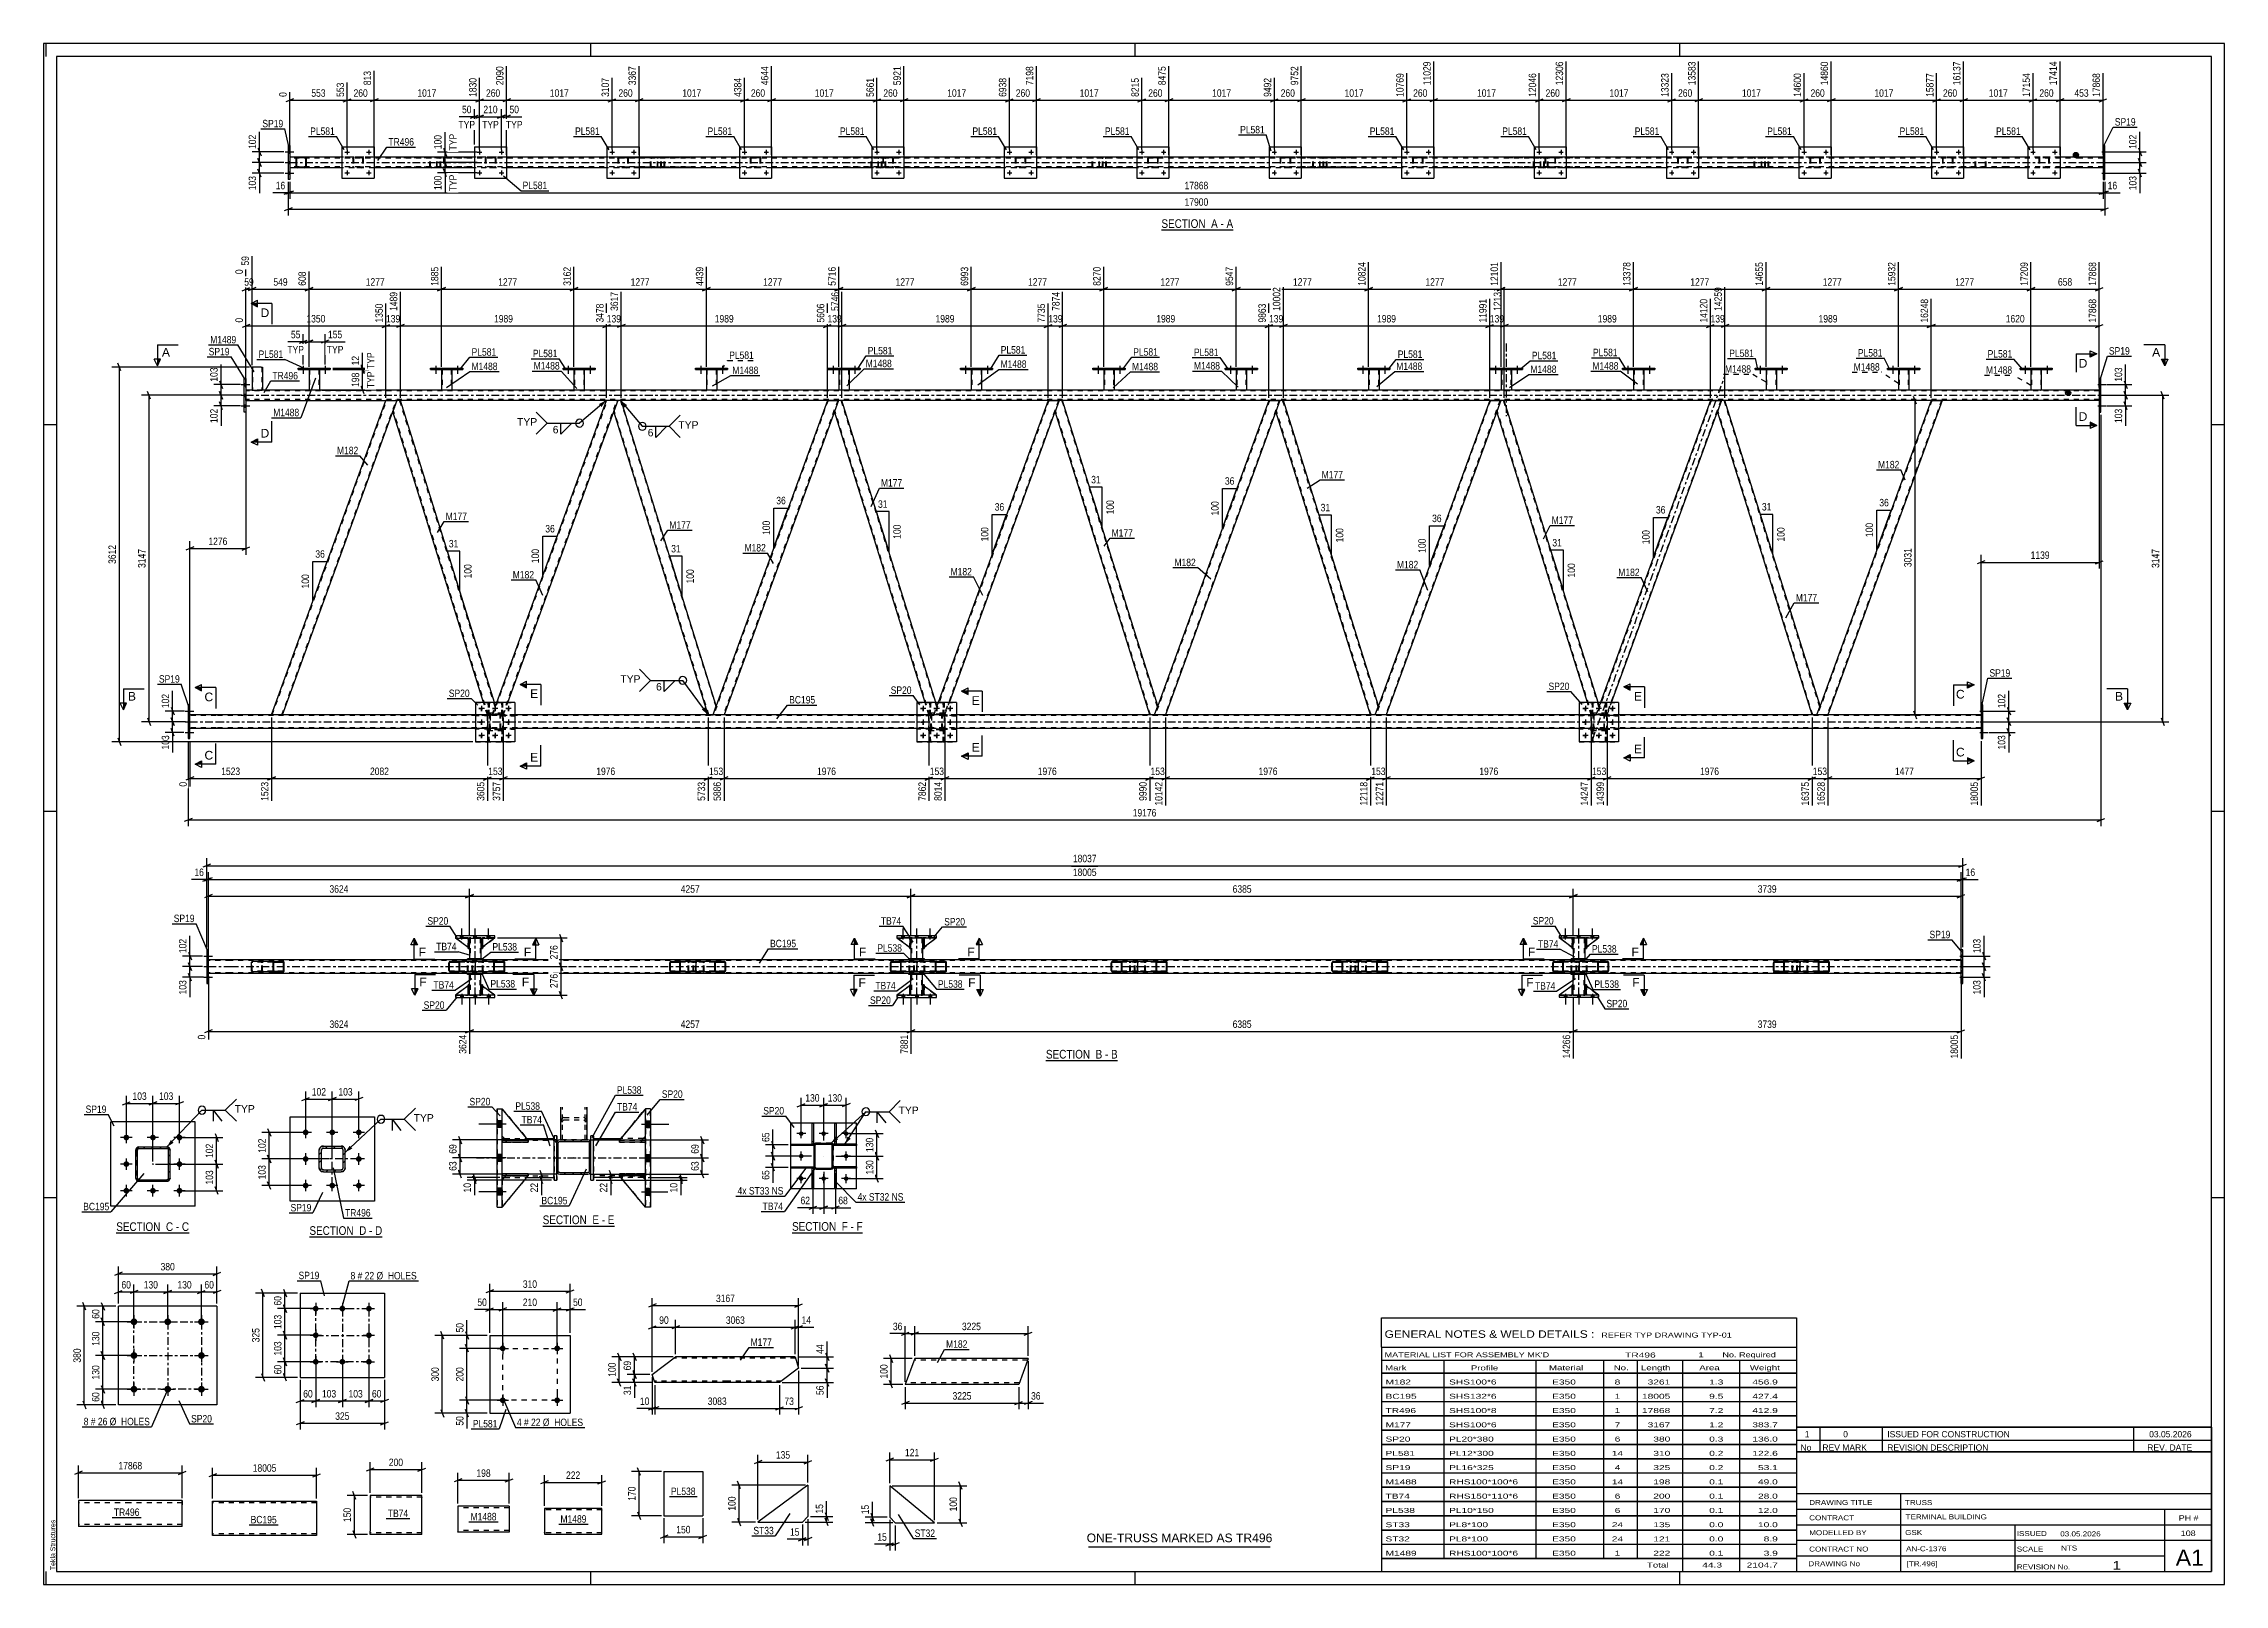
# Model space of a CAD drawing. Header units: millimetres. Extents: x 0 to 841, y 0 to 594.
import ezdxf

# ---------------------------------------------------------------- set-up
doc = ezdxf.new("R2010")
doc.units = ezdxf.units.MM
doc.linetypes.add('DXK_LINE_DOT2', pattern=[3.9198, 1.9599, -1.9599])
doc.linetypes.add('DXK_LINE_DOT3', pattern=[5.9187, 2.979, -0.9799, 0.9799, -0.9799])
doc.styles.add('Arial', font='ARIAL.TTF', dxfattribs={"height": 0.2})
doc.styles.add('Arial Narrow', font='ARIALN.TTF', dxfattribs={"height": 0.2})

# ---------------------------------------------------------------- blocks, each defined once
blk = doc.blocks.new('Unknown-800831068-1133')
at = {"color": 5, "linetype": 'Continuous'}
for p, q in [((841, 594), (0, 594)), ((0, 594), (0, 0)), ((1, 589), (1, 594)), ((836, 589), (5, 589)), ((5, 589), (5, 5)), ((211, 589), (211, 594)), ((421, 589), (421, 594)), ((631, 589), (631, 594)), ((836, 5), (836, 589)), ((841, 0), (841, 594)), ((5, 447), (0, 447)), ((841, 447), (836, 447)), ((5, 298), (0, 298)), ((841, 298), (836, 298)), ((5, 149), (0, 149)), ((841, 149), (836, 149)), ((0, 0), (841, 0)), ((1, 0), (1, 5)), ((5, 5), (836, 5)), ((211, 0), (211, 5)), ((421, 0), (421, 5)), ((631, 0), (631, 5))]:
    blk.add_line(p, q, dxfattribs=at)
at = {"color": 174, "linetype": 'Continuous', "style": 'Arial'}
blk.add_text('Tekla Structures', height=1.9102, rotation=90, dxfattribs=at).set_placement((4.5, 5.5))
blk = doc.blocks.new('Unknown-800831068-13983')
at = {"color": 7, "linetype": 'Continuous'}
for p, q in [((676, 51.05), (676, 5)), ((676, 51.05), (836, 51.05)), ((836, 51), (836, 5)), ((676, 35), (836, 35)), ((716.14, 35), (716.14, 5)), ((676, 29), (836, 29)), ((818, 5.05), (818, 29.05)), ((676, 23), (836, 23)), ((676, 17), (836, 17)), ((760.14, 23), (760.14, 5)), ((676, 11), (818, 11)), ((676, 5), (836, 5))]:
    blk.add_line(p, q, dxfattribs=at)
at = {"color": 7, "style": 'Arial Narrow'}
for s, height, width, p in [('CONTRACT', 1.909, 1.425378, (680.88, 24.71)), ('DRAWING TITLE', 1.9089, 1.425378, (680.88, 30.61)), ('TRUSS', 1.909, 1.425378, (717.81, 30.59)), ('TERMINAL BUILDING', 1.9089, 1.425378, (718.06, 25.07)), ('MODELLED BY', 1.9089, 1.425378, (680.88, 18.98)), ('GSK', 1.909, 1.425378, (717.88, 19.04)), ('ISSUED', 1.909, 1.425378, (760.94, 18.64)), ('03.05.2026', 1.909, 1.425378, (777.69, 18.52)), ('DRAWING No', 1.909, 1.425378, (680.56, 7)), ('CONTRACT NO', 1.9089, 1.425378, (680.88, 12.66)), ('AN-C-1376', 1.909, 1.425378, (718.23, 12.78)), ('[TR.496]', 1.909, 1.425378, (718.46, 6.99)), ('SCALE', 1.909, 1.425378, (760.94, 12.65)), ('1', 3.34, 1.5, (797.91, 5.68)), ('A1', 6.204, 1.25, (822.24, 7.2)), ('REVISION No.', 1.9089, 1.425378, (760.94, 5.77))]:
    blk.add_text(s, height=height, dxfattribs=dict(at, width=width)).set_placement(p)
at = {"color": 7, "linetype": 'Continuous', "style": 'Arial Narrow'}
for s, height, width, p in [('PH #', 2.1, 1.42538, (823.4, 24.55)), ('108', 2.1, 1.42538, (824.19, 18.65)), ('NTS', 1.909, 1.425378, (778, 13.05))]:
    blk.add_text(s, height=height, dxfattribs=dict(at, width=width)).set_placement(p)
blk = doc.blocks.new('Unknown-800831068-13984')
at = {"color": 7, "linetype": 'Continuous'}
for p, q in [((516, 102.75), (676, 102.75)), ((516, 91.5), (516, 102.75)), ((676, 102.75), (676, 91.5)), ((516, 91.5), (676, 91.5)), ((516, 91.5), (516, 86.5)), ((516, 86.5), (676, 86.5)), ((516, 86.5), (516, 81.5)), ((540, 86.5), (540, 81.5)), ((575.5, 86.5), (575.5, 81.5)), ((601.5, 86.5), (601.5, 81.5)), ((614.5, 86.5), (614.5, 81.5)), ((632, 86.5), (632, 81.5)), ((654, 86.5), (654, 81.5)), ((676, 91.5), (676, 86.5)), ((676, 86.5), (676, 81.5)), ((516, 81.5), (676, 81.5)), ((516, 81.45), (516, 76.05)), ((516, 81.45), (676, 81.45)), ((516, 76.05), (676, 76.05)), ((516, 75.95), (516, 70.55)), ((516, 75.95), (676, 75.95)), ((540, 81.5), (540, 76)), ((540, 76), (540, 70.5)), ((575.5, 81.5), (575.5, 76)), ((575.5, 76), (575.5, 70.5)), ((601.5, 81.5), (601.5, 76)), ((601.5, 76), (601.5, 70.5)), ((614.5, 81.5), (614.5, 76)), ((614.5, 76), (614.5, 70.5)), ((632, 81.5), (632, 76)), ((632, 76), (632, 70.5)), ((654, 81.5), (654, 76)), ((654, 76), (654, 70.5)), ((676, 81.45), (676, 76.05)), ((676, 75.95), (676, 70.55)), ((516, 70.55), (676, 70.55)), ((516, 70.45), (516, 65.05)), ((516, 70.45), (676, 70.45)), ((540, 70.5), (540, 65)), ((575.5, 70.5), (575.5, 65)), ((601.5, 70.5), (601.5, 65)), ((614.5, 70.5), (614.5, 65)), ((632, 70.5), (632, 65)), ((654, 70.5), (654, 65)), ((676, 70.45), (676, 65.05)), ((516, 65.05), (676, 65.05)), ((516, 64.95), (516, 59.55)), ((516, 64.95), (676, 64.95)), ((516, 59.55), (676, 59.55)), ((516, 59.45), (516, 54.05)), ((516, 59.45), (676, 59.45)), ((540, 65), (540, 59.5)), ((540, 59.5), (540, 54)), ((575.5, 65), (575.5, 59.5)), ((575.5, 59.5), (575.5, 54)), ((601.5, 65), (601.5, 59.5)), ((601.5, 59.5), (601.5, 54)), ((614.5, 65), (614.5, 59.5)), ((614.5, 59.5), (614.5, 54)), ((632, 65), (632, 59.5)), ((632, 59.5), (632, 54)), ((654, 65), (654, 59.5)), ((654, 59.5), (654, 54)), ((676, 64.95), (676, 59.55)), ((676, 59.45), (676, 54.05)), ((516, 54.05), (676, 54.05)), ((516, 53.95), (516, 48.55)), ((516, 53.95), (676, 53.95)), ((540, 54), (540, 48.5)), ((575.5, 54), (575.5, 48.5)), ((601.5, 54), (601.5, 48.5)), ((614.5, 54), (614.5, 48.5)), ((632, 54), (632, 48.5)), ((654, 54), (654, 48.5)), ((676, 53.95), (676, 48.55)), ((516, 48.55), (676, 48.55)), ((516, 48.45), (516, 43.05)), ((516, 48.45), (676, 48.45)), ((516, 43.05), (676, 43.05)), ((516, 42.95), (516, 37.55)), ((516, 42.95), (676, 42.95)), ((540, 48.5), (540, 43)), ((540, 43), (540, 37.5)), ((575.5, 48.5), (575.5, 43)), ((575.5, 43), (575.5, 37.5)), ((601.5, 48.5), (601.5, 43)), ((601.5, 43), (601.5, 37.5)), ((614.5, 48.5), (614.5, 43)), ((614.5, 43), (614.5, 37.5)), ((632, 48.5), (632, 43)), ((632, 43), (632, 37.5)), ((654, 48.5), (654, 43)), ((654, 43), (654, 37.5)), ((676, 48.45), (676, 43.05)), ((676, 42.95), (676, 37.55)), ((516, 37.55), (676, 37.55)), ((516, 37.45), (516, 32.05)), ((516, 37.45), (676, 37.45)), ((540, 37.5), (540, 32)), ((575.5, 37.5), (575.5, 32)), ((601.5, 37.5), (601.5, 32)), ((614.5, 37.5), (614.5, 32)), ((632, 37.5), (632, 32)), ((654, 37.5), (654, 32)), ((676, 37.45), (676, 32.05)), ((516, 32.05), (676, 32.05)), ((516, 31.95), (516, 26.55)), ((516, 31.95), (676, 31.95)), ((516, 26.55), (676, 26.55)), ((516, 26.45), (516, 21.05)), ((516, 26.45), (676, 26.45)), ((540, 32), (540, 26.5)), ((540, 26.5), (540, 21)), ((575.5, 32), (575.5, 26.5)), ((575.5, 26.5), (575.5, 21)), ((601.5, 32), (601.5, 26.5)), ((601.5, 26.5), (601.5, 21)), ((614.5, 32), (614.5, 26.5)), ((614.5, 26.5), (614.5, 21)), ((632, 32), (632, 26.5)), ((632, 26.5), (632, 21)), ((654, 32), (654, 26.5)), ((654, 26.5), (654, 21)), ((676, 31.95), (676, 26.55)), ((676, 26.45), (676, 21.05)), ((516, 21.05), (676, 21.05)), ((516, 20.95), (516, 15.55)), ((516, 20.95), (676, 20.95)), ((540, 21), (540, 15.5)), ((575.5, 21), (575.5, 15.5)), ((601.5, 21), (601.5, 15.5)), ((614.5, 21), (614.5, 15.5)), ((632, 21), (632, 15.5)), ((654, 21), (654, 15.5)), ((676, 20.95), (676, 15.55)), ((516, 15.55), (676, 15.55)), ((516, 15.45), (516, 10.05)), ((516, 15.45), (676, 15.45)), ((516, 10.05), (676, 10.05)), ((516, 10), (676, 10)), ((516, 10), (516, 5)), ((540, 15.5), (540, 10)), ((575.5, 15.5), (575.5, 10)), ((601.5, 15.5), (601.5, 10)), ((614.5, 15.5), (614.5, 10)), ((632, 15.5), (632, 10)), ((632, 10), (632, 5)), ((654, 15.5), (654, 10)), ((654, 10), (654, 5)), ((676, 15.45), (676, 10.05)), ((676, 10), (676, 5)), ((516, 5), (676, 5))]:
    blk.add_line(p, q, dxfattribs=at)
at = {"color": 7, "style": 'Arial Narrow'}
for s, height, width, p in [('GENERAL NOTES & WELD DETAILS :', 2.8633, 1.4, (517.15, 95.06)), ('REFER TYP DRAWING TYP-01', 1.9089, 1.6, (600.7, 95.16)), ("MATERIAL LIST FOR ASSEMBLY MK'D", 1.9089, 1.6, (517.15, 87.56)), ('Mark', 1.909, 1.7, (517.34, 82.5)), ('Profile', 1.909, 1.7, (550.41, 82.5)), ('Material', 1.909, 1.7, (580.54, 82.56)), ('No.', 1.909, 1.7, (605.5, 82.56)), ('TR496', 1.909, 1.794707, (609.9, 87.47)), ('Length', 1.909, 1.7, (616, 82.56)), ('1', 1.91, 1.794707, (638.08, 87.56)), ('Area', 1.909, 1.7, (638.5, 82.56)), ('No. Required', 1.9089, 1.6, (647.41, 87.56)), ('Weight', 1.909, 1.7, (658, 82.56))]:
    blk.add_text(s, height=height, dxfattribs=dict(at, width=width)).set_placement(p)
at = {"color": 7, "linetype": 'Continuous', "style": 'Arial Narrow'}
for s, height, width, p in [('M182', 1.909, 1.794707, (517.5, 77.06)), ('SHS100*6', 1.909, 1.794707, (542, 77.06)), ('E350', 1.909, 1.794707, (581.74, 77.06)), ('8', 1.91, 1.794707, (605.86, 77.06)), ('3261', 1.909, 1.794707, (618.58, 77.06)), ('1.3', 1.909, 1.794707, (642.32, 77.06)), ('456.9', 1.909, 1.794707, (658.96, 77.06)), ('TR496', 1.909, 1.794707, (517.5, 66.06)), ('BC195', 1.909, 1.794707, (517.5, 71.56)), ('SHS132*6', 1.909, 1.794707, (542, 71.56)), ('SHS100*8', 1.909, 1.794707, (542, 66.06)), ('E350', 1.909, 1.794707, (581.74, 71.56)), ('E350', 1.909, 1.794707, (581.74, 66.06)), ('1', 1.91, 1.794707, (605.86, 71.56)), ('1', 1.91, 1.794707, (605.86, 66.06)), ('18005', 1.909, 1.794707, (616.4, 71.56)), ('17868', 1.909, 1.794707, (616.4, 66.06)), ('9.5', 1.909, 1.794707, (642.32, 71.56)), ('7.2', 1.909, 1.794707, (642.32, 66.06)), ('427.4', 1.909, 1.794707, (658.96, 71.56)), ('412.9', 1.909, 1.794707, (658.96, 66.06)), ('M177', 1.909, 1.794707, (517.5, 60.56)), ('SHS100*6', 1.909, 1.794707, (542, 60.56)), ('E350', 1.909, 1.794707, (581.74, 60.56)), ('7', 1.91, 1.794707, (605.86, 60.56)), ('3167', 1.909, 1.794707, (618.58, 60.56)), ('1.2', 1.909, 1.794707, (642.32, 60.56)), ('383.7', 1.909, 1.794707, (658.96, 60.56)), ('SP20', 1.909, 1.794707, (517.5, 55.06)), ('PL581', 1.909, 1.794707, (517.5, 49.56)), ('PL20*380', 1.909, 1.794707, (542, 55.06)), ('PL12*300', 1.909, 1.794707, (542, 49.56)), ('E350', 1.909, 1.794707, (581.74, 55.06)), ('E350', 1.909, 1.794707, (581.74, 49.56)), ('14', 1.909, 1.794707, (604.76, 49.56)), ('6', 1.91, 1.794707, (605.86, 55.06)), ('380', 1.909, 1.794707, (620.77, 55.06)), ('310', 1.909, 1.794707, (620.77, 49.56)), ('0.3', 1.909, 1.794707, (642.32, 55.06)), ('0.2', 1.909, 1.794707, (642.32, 49.56)), ('136.0', 1.909, 1.794707, (658.96, 55.06)), ('122.6', 1.909, 1.794707, (658.96, 49.56)), ('SP19', 1.909, 1.794707, (517.5, 44.06)), ('PL16*325', 1.909, 1.794707, (542, 44.06)), ('E350', 1.909, 1.794707, (581.74, 44.06)), ('4', 1.91, 1.794707, (605.86, 44.06)), ('325', 1.909, 1.794707, (620.77, 44.06)), ('0.2', 1.909, 1.794707, (642.32, 44.06)), ('53.1', 1.909, 1.794707, (661.14, 44.06)), ('TB74', 1.909, 1.794707, (517.5, 33.06)), ('M1488', 1.909, 1.794707, (517.5, 38.56)), ('RHS100*100*6', 1.9089, 1.794707, (542, 38.56)), ('RHS150*110*6', 1.9089, 1.794707, (542, 33.06)), ('E350', 1.909, 1.794707, (581.74, 38.56)), ('E350', 1.909, 1.794707, (581.74, 33.06)), ('14', 1.909, 1.794707, (604.76, 38.56)), ('6', 1.91, 1.794707, (605.86, 33.06)), ('200', 1.909, 1.794707, (620.77, 33.06)), ('198', 1.909, 1.794707, (620.77, 38.56)), ('0.1', 1.909, 1.794707, (642.32, 38.56)), ('0.1', 1.909, 1.794707, (642.32, 33.06)), ('49.0', 1.909, 1.794707, (661.14, 38.56)), ('28.0', 1.909, 1.794707, (661.14, 33.06)), ('PL538', 1.909, 1.794707, (517.5, 27.56)), ('PL10*150', 1.909, 1.794707, (542, 27.56)), ('E350', 1.909, 1.794707, (581.74, 27.56)), ('6', 1.91, 1.794707, (605.86, 27.56)), ('170', 1.909, 1.794707, (620.77, 27.56)), ('0.1', 1.909, 1.794707, (642.32, 27.56)), ('12.0', 1.909, 1.794707, (661.14, 27.56)), ('ST33', 1.909, 1.794707, (517.5, 22.06)), ('ST32', 1.909, 1.794707, (517.5, 16.56)), ('PL8*100', 1.909, 1.794707, (542, 22.06)), ('PL8*100', 1.909, 1.794707, (542, 16.56)), ('E350', 1.909, 1.794707, (581.74, 22.06)), ('E350', 1.909, 1.794707, (581.74, 16.56)), ('24', 1.909, 1.794707, (604.76, 22.06)), ('24', 1.909, 1.794707, (604.76, 16.56)), ('135', 1.909, 1.794707, (620.77, 22.06)), ('121', 1.909, 1.794707, (620.77, 16.56)), ('0.0', 1.909, 1.794707, (642.32, 22.06)), ('0.0', 1.909, 1.794707, (642.32, 16.56)), ('10.0', 1.909, 1.794707, (661.14, 22.06)), ('8.9', 1.909, 1.794707, (663.33, 16.56)), ('M1489', 1.909, 1.794707, (517.5, 11.06)), ('RHS100*100*6', 1.9089, 1.794707, (542, 11.06)), ('E350', 1.909, 1.794707, (581.74, 11.06)), ('1', 1.91, 1.794707, (605.86, 11.06)), ('Total', 1.909, 1.7, (618.33, 6.5)), ('222', 1.909, 1.794707, (620.77, 11.06)), ('44.3', 1.909, 1.794707, (639.64, 6.5)), ('0.1', 1.909, 1.794707, (642.32, 11.06)), ('2104.7', 1.909, 1.794707, (656.77, 6.5)), ('3.9', 1.909, 1.794707, (663.33, 11.06))]:
    blk.add_text(s, height=height, dxfattribs=dict(at, width=width)).set_placement(p)
blk = doc.blocks.new('Unknown-800831068-13985')
at = {"color": 7, "linetype": 'Continuous'}
blk.add_line((403, 14.5), (473, 14.5), dxfattribs=at)
at = {"color": 7, "style": 'Arial'}
blk.add_text('ONE-TRUSS MARKED AS TR496', height=3.3428, dxfattribs=at).set_placement((402.24, 16.25))
blk = doc.blocks.new('Unknown-800831068-13986')
at = {"color": 7, "linetype": 'Continuous'}
for p, q in [((676, 60.55), (836, 60.55)), ((836, 60.55), (676, 60.55)), ((676, 60.55), (676, 55.55)), ((685, 60.55), (685, 55.55)), ((709, 60.55), (709, 55.55)), ((806, 60.55), (806, 55.55)), ((836, 60.55), (836, 55.55)), ((676, 55.55), (836, 55.55)), ((676, 55.55), (676, 51.05)), ((676, 55.55), (836, 55.55)), ((836, 51.05), (676, 51.05)), ((685, 55.55), (685, 51.05)), ((709, 55.55), (709, 51.05)), ((806, 55.55), (806, 51.05)), ((836, 55.55), (836, 51.05))]:
    blk.add_line(p, q, dxfattribs=at)
at = {"color": 7, "linetype": 'Continuous', "style": 'Arial Narrow'}
for s, height, width, p in [('1', 2.39, 1.196471, (679.16, 56.7)), ('0', 2.39, 1.196471, (694, 56.7)), ('ISSUED FOR CONSTRUCTION', 2.3861, 1.196471, (711, 56.7)), ('03.05.2026', 2.386, 1.196471, (812, 56.7)), ('No', 2.386, 1.2, (677.54, 51.55)), ('REV MARK', 2.386, 1.2, (686, 51.55)), ('REVISION DESCRIPTION', 2.3861, 1.2, (711, 51.55)), ('REV. DATE', 2.386, 1.2, (811.28, 51.55))]:
    blk.add_text(s, height=height, dxfattribs=dict(at, width=width)).set_placement(p)
blk = doc.blocks.new('Unknown-800831068-11 - 4475')
at = {"color": 6, "linetype": 'Continuous'}
blk.add_line((431.08, 522.19), (458.73, 522.19), dxfattribs=at)
at = {"color": 0, "linetype": 'Continuous'}
blk.add_wipeout([(449.19, 522.94), (449.19, 526.44), (431.08, 526.44), (431.08, 522.94)], dxfattribs=at)
blk.add_wipeout([(452.8, 522.94), (452.8, 526.44), (450.24, 526.44), (450.24, 522.94)], dxfattribs=at)
at = {"color": 7, "linetype": 'Continuous', "style": 'Arial Narrow'}
blk.add_text('SECTION ', height=3.34, dxfattribs=at).set_placement((431.08, 522.94))
at = {"color": 0, "linetype": 'Continuous'}
blk.add_wipeout([(455.12, 522.94), (455.12, 526.44), (453.85, 526.44), (453.85, 522.94)], dxfattribs=at)
blk.add_wipeout([(458.73, 522.94), (458.73, 526.44), (456.17, 526.44), (456.17, 522.94)], dxfattribs=at)
at = {"color": 7, "linetype": 'Continuous', "style": 'Arial Narrow'}
for s, p in [('A', (450.24, 522.94)), ('-', (453.85, 522.94)), ('A', (456.17, 522.94))]:
    blk.add_text(s, height=3.34, dxfattribs=at).set_placement(p)
blk = doc.blocks.new('Unknown-800831068-12 - 2778')
at = {"color": 6, "linetype": 'Continuous'}
blk.add_line((386.55, 201.97), (414.2, 201.97), dxfattribs=at)
at = {"color": 0, "linetype": 'Continuous'}
blk.add_wipeout([(404.66, 202.72), (404.66, 206.22), (386.55, 206.22), (386.55, 202.72)], dxfattribs=at)
blk.add_wipeout([(408.27, 202.72), (408.27, 206.22), (405.71, 206.22), (405.71, 202.72)], dxfattribs=at)
at = {"color": 7, "linetype": 'Continuous', "style": 'Arial Narrow'}
blk.add_text('SECTION ', height=3.34, dxfattribs=at).set_placement((386.55, 202.72))
at = {"color": 0, "linetype": 'Continuous'}
blk.add_wipeout([(410.59, 202.72), (410.59, 206.22), (409.32, 206.22), (409.32, 202.72)], dxfattribs=at)
blk.add_wipeout([(414.2, 202.72), (414.2, 206.22), (411.64, 206.22), (411.64, 202.72)], dxfattribs=at)
at = {"color": 7, "linetype": 'Continuous', "style": 'Arial Narrow'}
for s, p in [('B', (405.71, 202.72)), ('-', (409.32, 202.72)), ('B', (411.64, 202.72))]:
    blk.add_text(s, height=3.34, dxfattribs=at).set_placement(p)
blk = doc.blocks.new('Unknown-800831068-13 - 1566')
at = {"color": 6, "linetype": 'Continuous'}
blk.add_line((28.02, 135.49), (56.09, 135.49), dxfattribs=at)
at = {"color": 0, "linetype": 'Continuous'}
blk.add_wipeout([(46.13, 136.24), (46.13, 139.74), (28.02, 139.74), (28.02, 136.24)], dxfattribs=at)
blk.add_wipeout([(49.95, 136.24), (49.95, 139.74), (47.18, 139.74), (47.18, 136.24)], dxfattribs=at)
at = {"color": 7, "linetype": 'Continuous', "style": 'Arial Narrow'}
blk.add_text('SECTION ', height=3.34, dxfattribs=at).set_placement((28.02, 136.24))
at = {"color": 0, "linetype": 'Continuous'}
blk.add_wipeout([(52.27, 136.24), (52.27, 139.74), (51, 139.74), (51, 136.24)], dxfattribs=at)
blk.add_wipeout([(56.09, 136.24), (56.09, 139.74), (53.32, 139.74), (53.32, 136.24)], dxfattribs=at)
at = {"color": 7, "linetype": 'Continuous', "style": 'Arial Narrow'}
for s, p in [('C', (47.18, 136.24)), ('-', (51, 136.24)), ('C', (53.32, 136.24))]:
    blk.add_text(s, height=3.34, dxfattribs=at).set_placement(p)
blk = doc.blocks.new('Unknown-800831068-14 - 12100')
at = {"color": 6, "linetype": 'Continuous'}
blk.add_line((102.51, 133.98), (130.58, 133.98), dxfattribs=at)
at = {"color": 0, "linetype": 'Continuous'}
blk.add_wipeout([(120.62, 134.73), (120.62, 138.23), (102.51, 138.23), (102.51, 134.73)], dxfattribs=at)
blk.add_wipeout([(124.44, 134.73), (124.44, 138.23), (121.67, 138.23), (121.67, 134.73)], dxfattribs=at)
at = {"color": 7, "linetype": 'Continuous', "style": 'Arial Narrow'}
blk.add_text('SECTION ', height=3.34, dxfattribs=at).set_placement((102.51, 134.73))
at = {"color": 0, "linetype": 'Continuous'}
blk.add_wipeout([(126.76, 134.73), (126.76, 138.23), (125.49, 138.23), (125.49, 134.73)], dxfattribs=at)
blk.add_wipeout([(130.58, 134.73), (130.58, 138.23), (127.81, 138.23), (127.81, 134.73)], dxfattribs=at)
at = {"color": 7, "linetype": 'Continuous', "style": 'Arial Narrow'}
for s, p in [('D', (121.67, 134.73)), ('-', (125.49, 134.73)), ('D', (127.81, 134.73))]:
    blk.add_text(s, height=3.34, dxfattribs=at).set_placement(p)
blk = doc.blocks.new('Unknown-800831068-15 - 12494')
at = {"color": 6, "linetype": 'Continuous'}
blk.add_line((192.47, 138.14), (220.12, 138.14), dxfattribs=at)
at = {"color": 0, "linetype": 'Continuous'}
blk.add_wipeout([(210.58, 138.89), (210.58, 142.39), (192.47, 142.39), (192.47, 138.89)], dxfattribs=at)
blk.add_wipeout([(214.19, 138.89), (214.19, 142.39), (211.63, 142.39), (211.63, 138.89)], dxfattribs=at)
at = {"color": 7, "linetype": 'Continuous', "style": 'Arial Narrow'}
blk.add_text('SECTION ', height=3.34, dxfattribs=at).set_placement((192.47, 138.89))
at = {"color": 0, "linetype": 'Continuous'}
blk.add_wipeout([(216.51, 138.89), (216.51, 142.39), (215.24, 142.39), (215.24, 138.89)], dxfattribs=at)
blk.add_wipeout([(220.12, 138.89), (220.12, 142.39), (217.56, 142.39), (217.56, 138.89)], dxfattribs=at)
at = {"color": 7, "linetype": 'Continuous', "style": 'Arial Narrow'}
for s, p in [('E', (211.63, 138.89)), ('-', (215.24, 138.89)), ('E', (217.56, 138.89))]:
    blk.add_text(s, height=3.34, dxfattribs=at).set_placement(p)
blk = doc.blocks.new('Unknown-800831068-17 - 2473')
at = {"color": 6, "linetype": 'Continuous'}
blk.add_line((288.63, 135.57), (315.85, 135.57), dxfattribs=at)
at = {"color": 0, "linetype": 'Continuous'}
blk.add_wipeout([(306.74, 136.32), (306.74, 139.82), (288.63, 139.82), (288.63, 136.32)], dxfattribs=at)
blk.add_wipeout([(310.13, 136.32), (310.13, 139.82), (307.79, 139.82), (307.79, 136.32)], dxfattribs=at)
at = {"color": 7, "linetype": 'Continuous', "style": 'Arial Narrow'}
blk.add_text('SECTION ', height=3.34, dxfattribs=at).set_placement((288.63, 136.32))
at = {"color": 0, "linetype": 'Continuous'}
blk.add_wipeout([(312.45, 136.32), (312.45, 139.82), (311.18, 139.82), (311.18, 136.32)], dxfattribs=at)
blk.add_wipeout([(315.85, 136.32), (315.85, 139.82), (313.5, 139.82), (313.5, 136.32)], dxfattribs=at)
at = {"color": 7, "linetype": 'Continuous', "style": 'Arial Narrow'}
for s, p in [('F', (307.79, 136.32)), ('-', (311.18, 136.32)), ('F', (313.5, 136.32))]:
    blk.add_text(s, height=3.34, dxfattribs=at).set_placement(p)
blk = doc.blocks.new('Bolt-800831068-6672 - 4475')
at = {"linetype": 'Continuous'}
for points in [[(577.22, 552.17, -1), (576.34, 552.17, -1)], [(585.62, 552.17, -1), (584.74, 552.17, -1)]]:
    blk.add_hatch(color=1, dxfattribs=at).paths.add_polyline_path(points)
at = {"color": 1, "linetype": 'Continuous'}
for p, q in [((575.9, 552.17), (577.66, 552.17)), ((576.78, 553.05), (576.78, 551.29)), ((584.3, 552.17), (586.06, 552.17)), ((585.18, 553.05), (585.18, 551.29))]:
    blk.add_line(p, q, dxfattribs=at)
blk = doc.blocks.new('Part-800831068-4553 - 4475')
at = {"color": 7, "linetype": 'DXK_LINE_DOT2'}
for p, q in [((577.31, 549.87), (577.29, 549.69)), ((577.29, 546.65), (577.29, 549.69)), ((577.37, 550.03), (577.31, 549.87)), ((577.46, 550.13), (577.37, 550.03)), ((577.43, 549.69), (577.44, 549.78)), ((577.43, 546.65), (577.43, 549.69)), ((577.44, 549.78), (577.47, 549.86)), ((577.56, 550.17), (577.46, 550.13)), ((577.47, 549.86), (577.51, 549.91)), ((577.51, 549.91), (577.56, 549.93)), ((579.65, 550.17), (577.56, 550.17)), ((589.72, 550.17), (577.56, 550.17)), ((589.72, 549.93), (577.56, 549.93)), ((578.84, 550.17), (578.84, 549.93)), ((579.85, 550.13), (579.65, 550.17)), ((579.65, 549.93), (579.75, 549.91)), ((579.75, 549.91), (579.83, 549.86)), ((579.83, 549.86), (579.89, 549.78)), ((579.89, 549.78), (579.9, 549.69)), ((579.9, 546.65), (579.9, 549.69)), ((580.13, 549.82), (580.12, 549.87)), ((580.16, 549.69), (580.13, 549.82)), ((580.16, 546.65), (580.16, 549.69)), ((577.29, 546.65), (577.31, 546.46)), ((577.31, 546.46), (577.37, 546.31)), ((577.37, 546.31), (577.46, 546.2)), ((577.44, 546.55), (577.43, 546.65)), ((577.47, 546.48), (577.44, 546.55)), ((577.46, 546.2), (577.56, 546.17)), ((577.51, 546.42), (577.47, 546.48)), ((577.56, 546.41), (577.51, 546.42)), ((589.72, 546.41), (577.56, 546.41)), ((589.72, 546.17), (577.56, 546.17)), ((578.84, 546.17), (578.84, 546.41)), ((579.75, 546.42), (579.65, 546.41)), ((579.65, 546.17), (579.85, 546.2)), ((579.83, 546.48), (579.75, 546.42)), ((579.89, 546.55), (579.83, 546.48)), ((579.9, 546.65), (579.89, 546.55)), ((580.12, 546.46), (580.16, 546.65))]:
    blk.add_line(p, q, dxfattribs=at)
for centre, start, end in [((579.67, 549.67), 23.84941, 68.8059), ((579.67, 546.66), 291.1941, 336.1506)]:
    blk.add_arc(centre, 0.492, start, end, dxfattribs=at)
blk = doc.blocks.new('Bolt-800831068-4526 - 4475')
at = {"linetype": 'Continuous'}
for points in [[(94.93, 551.83), (94.93, 552.71), (94.29, 552.71), (94.29, 551.83)], [(94.93, 551.83), (94.93, 552.71), (94.29, 552.71), (94.29, 551.83)], [(94.93, 551.83), (94.93, 552.71), (94.29, 552.71), (94.29, 551.83)], [(94.93, 547.73), (94.93, 548.61), (94.29, 548.61), (94.29, 547.73)], [(94.93, 547.73), (94.93, 548.61), (94.29, 548.61), (94.29, 547.73)], [(94.93, 543.63), (94.93, 544.51), (94.29, 544.51), (94.29, 543.63)], [(94.93, 543.63), (94.93, 544.51), (94.29, 544.51), (94.29, 543.63)], [(94.93, 543.63), (94.93, 544.51), (94.29, 544.51), (94.29, 543.63)]]:
    blk.add_hatch(color=1, dxfattribs=at).paths.add_polyline_path(points)
at = {"color": 1, "linetype": 'Continuous'}
for p, q in [((93.13, 552.27), (96.45, 552.27)), ((93.13, 552.27), (96.45, 552.27)), ((93.13, 552.27), (96.45, 552.27)), ((93.13, 548.17), (96.45, 548.17)), ((93.13, 548.17), (96.45, 548.17)), ((94.29, 552.71), (94.93, 552.71)), ((94.29, 552.71), (94.93, 552.71)), ((94.29, 552.71), (94.93, 552.71)), ((94.29, 551.83), (94.93, 551.83)), ((94.29, 551.83), (94.93, 551.83)), ((94.29, 551.83), (94.93, 551.83)), ((94.29, 548.61), (94.93, 548.61)), ((94.29, 548.61), (94.93, 548.61)), ((94.29, 547.73), (94.93, 547.73)), ((94.29, 547.73), (94.93, 547.73)), ((93.13, 544.07), (96.45, 544.07)), ((93.13, 544.07), (96.45, 544.07)), ((93.13, 544.07), (96.45, 544.07)), ((94.29, 544.51), (94.93, 544.51)), ((94.29, 544.51), (94.93, 544.51)), ((94.29, 544.51), (94.93, 544.51)), ((94.29, 543.63), (94.93, 543.63)), ((94.29, 543.63), (94.93, 543.63)), ((94.29, 543.63), (94.93, 543.63))]:
    blk.add_line(p, q, dxfattribs=at)
blk = doc.blocks.new('Part-800831068-6638 - 4475')
at = {"color": 7, "linetype": 'DXK_LINE_DOT2'}
for p, q in [((476.82, 549.69), (476.86, 549.87)), ((476.86, 549.87), (476.82, 549.69)), ((476.82, 549.69), (476.82, 546.65)), ((477.06, 549.69), (477.08, 549.78)), ((477.06, 549.69), (477.06, 546.65)), ((477.08, 549.78), (477.13, 549.86)), ((477.12, 550.13), (477.3, 550.17)), ((477.3, 550.17), (477.12, 550.13)), ((477.13, 549.86), (477.21, 549.91)), ((477.21, 549.91), (477.3, 549.93)), ((480.34, 550.17), (477.3, 550.17)), ((480.34, 549.93), (477.3, 549.93)), ((480.34, 550.17), (480.53, 550.13)), ((480.53, 550.13), (480.34, 550.17)), ((480.34, 549.93), (480.44, 549.91)), ((480.44, 549.91), (480.51, 549.86)), ((480.51, 549.86), (480.56, 549.78)), ((480.56, 549.78), (480.58, 549.69)), ((480.58, 549.69), (480.58, 546.65)), ((480.79, 549.87), (480.82, 549.69)), ((480.82, 549.69), (480.79, 549.87)), ((480.82, 549.69), (480.82, 546.65)), ((476.86, 546.46), (476.82, 546.65)), ((476.82, 546.65), (476.86, 546.46)), ((477.08, 546.56), (477.06, 546.65)), ((477.13, 546.48), (477.08, 546.56)), ((477.3, 546.17), (477.12, 546.21)), ((477.12, 546.21), (477.3, 546.17)), ((477.21, 546.43), (477.13, 546.48)), ((477.3, 546.41), (477.21, 546.43)), ((480.34, 546.41), (477.3, 546.41)), ((480.34, 546.17), (477.3, 546.17)), ((480.44, 546.43), (480.34, 546.41)), ((480.53, 546.21), (480.34, 546.17)), ((480.34, 546.17), (480.53, 546.21)), ((480.51, 546.48), (480.44, 546.43)), ((480.56, 546.56), (480.51, 546.48)), ((480.58, 546.65), (480.56, 546.56)), ((480.82, 546.65), (480.79, 546.46)), ((480.79, 546.46), (480.82, 546.65))]:
    blk.add_line(p, q, dxfattribs=at)
at = {"color": 7, "linetype": 'DXK_LINE_DOT3'}
blk.add_line((478.82, 548.17), (478.82, 548.17), dxfattribs=at)
at = {"color": 7, "linetype": 'DXK_LINE_DOT2'}
for centre, start, end in [((477.3, 549.69), 112.50005, 157.50005), ((477.3, 549.69), 112.50005, 157.50005), ((480.34, 549.69), 22.50005, 67.50005), ((480.34, 549.69), 22.50005, 67.50005), ((477.3, 546.65), 202.50005, 247.50005), ((477.3, 546.65), 202.50005, 247.50005), ((480.34, 546.65), 292.50005, 337.50005), ((480.34, 546.65), 292.50005, 337.50005)]:
    blk.add_arc(centre, 0.48, start, end, dxfattribs=at)
blk = doc.blocks.new('Part-800831068-6660 - 4475')
at = {"color": 7, "linetype": 'DXK_LINE_DOT2'}
for p, q in [((119.26, 549.69), (119.3, 549.87)), ((119.3, 549.87), (119.26, 549.69)), ((119.26, 549.69), (119.26, 546.65)), ((119.5, 549.69), (119.52, 549.78)), ((119.5, 549.69), (119.5, 546.65)), ((119.52, 549.78), (119.57, 549.86)), ((119.56, 550.13), (119.74, 550.17)), ((119.74, 550.17), (119.56, 550.13)), ((119.57, 549.86), (119.65, 549.91)), ((119.65, 549.91), (119.74, 549.93)), ((122.78, 550.17), (119.74, 550.17)), ((122.78, 549.93), (119.74, 549.93)), ((122.78, 550.17), (122.96, 550.13)), ((122.96, 550.13), (122.78, 550.17)), ((122.78, 549.93), (122.87, 549.91)), ((122.87, 549.91), (122.95, 549.86)), ((122.95, 549.86), (123, 549.78)), ((123, 549.78), (123.02, 549.69)), ((123.02, 549.69), (123.02, 546.65)), ((123.22, 549.87), (123.26, 549.69)), ((123.26, 549.69), (123.22, 549.87)), ((123.26, 549.69), (123.26, 546.65)), ((119.3, 546.46), (119.26, 546.65)), ((119.26, 546.65), (119.3, 546.46)), ((119.52, 546.56), (119.5, 546.65)), ((119.57, 546.48), (119.52, 546.56)), ((119.74, 546.17), (119.56, 546.2)), ((119.56, 546.2), (119.74, 546.17)), ((119.65, 546.43), (119.57, 546.48)), ((119.74, 546.41), (119.65, 546.43)), ((122.78, 546.41), (119.74, 546.41)), ((122.78, 546.17), (119.74, 546.17)), ((122.87, 546.43), (122.78, 546.41)), ((122.96, 546.2), (122.78, 546.17)), ((122.78, 546.17), (122.96, 546.2)), ((122.95, 546.48), (122.87, 546.43)), ((123, 546.56), (122.95, 546.48)), ((123.02, 546.65), (123, 546.56)), ((123.26, 546.65), (123.22, 546.46)), ((123.22, 546.46), (123.26, 546.65))]:
    blk.add_line(p, q, dxfattribs=at)
at = {"color": 7, "linetype": 'DXK_LINE_DOT3'}
blk.add_line((121.26, 548.17), (121.26, 548.17), dxfattribs=at)
at = {"color": 7, "linetype": 'DXK_LINE_DOT2'}
for centre, start, end in [((119.74, 549.69), 112.50005, 157.50005), ((119.74, 549.69), 112.50005, 157.50005), ((122.78, 549.69), 22.50005, 67.50005), ((122.78, 549.69), 22.50005, 67.50005), ((119.74, 546.65), 202.50005, 247.50005), ((119.74, 546.65), 202.50005, 247.50005), ((122.78, 546.65), 292.50005, 337.50005), ((122.78, 546.65), 292.50005, 337.50005)]:
    blk.add_arc(centre, 0.48, start, end, dxfattribs=at)
blk = doc.blocks.new('Part-800831068-4525 - 4475')
at = {"linetype": 'Continuous'}
blk.add_hatch(color=2, dxfattribs=at).paths.add_polyline_path([(783.75, 550.17), (782.95, 551.57), (784.55, 551.57)])
at = {"color": 2, "linetype": 'Continuous'}
for p, q in [((97.76, 550.17), (94.93, 550.17)), ((115.06, 550.17), (100.81, 550.17)), ((166.14, 550.17), (127.46, 550.17)), ((217.22, 550.17), (178.54, 550.17)), ((268.3, 550.17), (229.62, 550.17)), ((319.38, 550.17), (280.7, 550.17)), ((370.46, 550.17), (331.78, 550.17)), ((421.54, 550.17), (382.86, 550.17)), ((472.62, 550.17), (433.94, 550.17)), ((523.7, 550.17), (485.02, 550.17)), ((574.78, 550.17), (536.1, 550.17)), ((625.86, 550.17), (587.18, 550.17)), ((676.95, 550.17), (638.26, 550.17)), ((728.03, 550.17), (689.35, 550.17)), ((757.11, 550.17), (740.43, 550.17)), ((765.21, 550.17), (757.21, 550.17)), ((785.61, 550.17), (777.61, 550.17)), ((783.75, 550.17), (782.95, 551.57)), ((782.95, 551.57), (784.55, 551.57)), ((784.55, 551.57), (783.75, 550.17)), ((794.23, 550.17), (785.71, 550.17)), ((115.06, 546.17), (94.93, 546.17)), ((166.14, 546.17), (127.46, 546.17)), ((217.22, 546.17), (178.54, 546.17)), ((268.3, 546.17), (229.62, 546.17)), ((319.38, 546.17), (280.7, 546.17)), ((370.46, 546.17), (331.78, 546.17)), ((421.54, 546.17), (382.86, 546.17)), ((472.62, 546.17), (433.94, 546.17)), ((523.7, 546.17), (485.02, 546.17)), ((574.78, 546.17), (536.1, 546.17)), ((625.86, 546.17), (587.18, 546.17)), ((676.95, 546.17), (638.26, 546.17)), ((728.03, 546.17), (689.35, 546.17)), ((757.11, 546.17), (740.43, 546.17)), ((765.21, 546.17), (757.21, 546.17)), ((785.61, 546.17), (777.61, 546.17)), ((794.23, 546.17), (785.71, 546.17))]:
    blk.add_line(p, q, dxfattribs=at)
at = {"color": 7, "linetype": 'DXK_LINE_DOT2'}
for p, q in [((94.93, 550.17), (94.93, 546.17)), ((757.11, 549.85), (94.93, 549.85)), ((100.81, 550.17), (97.76, 550.17)), ((757.11, 550.17), (115.06, 550.17)), ((127.46, 550.17), (115.06, 550.17)), ((178.54, 550.17), (166.14, 550.17)), ((229.62, 550.17), (217.22, 550.17)), ((280.7, 550.17), (268.3, 550.17)), ((331.78, 550.17), (319.38, 550.17)), ((382.86, 550.17), (370.46, 550.17)), ((433.94, 550.17), (421.54, 550.17)), ((485.02, 550.17), (472.62, 550.17)), ((536.1, 550.17), (523.7, 550.17)), ((587.18, 550.17), (574.78, 550.17)), ((638.26, 550.17), (625.86, 550.17)), ((689.35, 550.17), (676.95, 550.17)), ((740.43, 550.17), (728.03, 550.17)), ((785.61, 550.17), (757.21, 550.17)), ((785.61, 549.85), (757.21, 549.85)), ((777.61, 550.17), (765.21, 550.17)), ((794.23, 550.17), (785.71, 550.17)), ((794.23, 549.85), (785.71, 549.85)), ((794.23, 550.17), (794.23, 546.17)), ((757.11, 546.49), (94.93, 546.49)), ((127.46, 546.17), (115.06, 546.17)), ((178.54, 546.17), (166.14, 546.17)), ((229.62, 546.17), (217.22, 546.17)), ((280.7, 546.17), (268.3, 546.17)), ((331.78, 546.17), (319.38, 546.17)), ((382.86, 546.17), (370.46, 546.17)), ((433.94, 546.17), (421.54, 546.17)), ((485.02, 546.17), (472.62, 546.17)), ((536.1, 546.17), (523.7, 546.17)), ((587.18, 546.17), (574.78, 546.17)), ((638.26, 546.17), (625.86, 546.17)), ((689.35, 546.17), (676.95, 546.17)), ((740.43, 546.17), (728.03, 546.17)), ((785.61, 546.49), (757.21, 546.49)), ((777.61, 546.17), (765.21, 546.17)), ((794.23, 546.49), (785.71, 546.49))]:
    blk.add_line(p, q, dxfattribs=at)
at = {"color": 7, "linetype": 'DXK_LINE_DOT3'}
for p, q in [((94.93, 548.17), (757.11, 548.17)), ((757.21, 548.17), (785.61, 548.17)), ((785.71, 548.17), (794.23, 548.17))]:
    blk.add_line(p, q, dxfattribs=at)
at = {"color": 2, "linetype": 'Continuous'}
blk.add_circle((783.75, 551.07), 1, dxfattribs=at)
blk = doc.blocks.new('Bolt-800831068-4528 - 4475')
at = {"linetype": 'Continuous'}
for points in [[(794.87, 551.83), (794.87, 552.71), (794.23, 552.71), (794.23, 551.83)], [(794.87, 551.83), (794.87, 552.71), (794.23, 552.71), (794.23, 551.83)], [(794.87, 551.83), (794.87, 552.71), (794.23, 552.71), (794.23, 551.83)], [(794.87, 547.73), (794.87, 548.61), (794.23, 548.61), (794.23, 547.73)], [(794.87, 547.73), (794.87, 548.61), (794.23, 548.61), (794.23, 547.73)], [(794.87, 543.63), (794.87, 544.51), (794.23, 544.51), (794.23, 543.63)], [(794.87, 543.63), (794.87, 544.51), (794.23, 544.51), (794.23, 543.63)], [(794.87, 543.63), (794.87, 544.51), (794.23, 544.51), (794.23, 543.63)]]:
    blk.add_hatch(color=1, dxfattribs=at).paths.add_polyline_path(points)
at = {"color": 1, "linetype": 'Continuous'}
for p, q in [((793.71, 552.27), (797.03, 552.27)), ((793.71, 552.27), (797.03, 552.27)), ((793.71, 552.27), (797.03, 552.27)), ((793.71, 548.17), (797.03, 548.17)), ((793.71, 548.17), (797.03, 548.17)), ((794.23, 552.71), (794.87, 552.71)), ((794.23, 552.71), (794.87, 552.71)), ((794.23, 552.71), (794.87, 552.71)), ((794.23, 551.83), (794.87, 551.83)), ((794.23, 551.83), (794.87, 551.83)), ((794.23, 551.83), (794.87, 551.83)), ((794.23, 548.61), (794.87, 548.61)), ((794.23, 548.61), (794.87, 548.61)), ((794.23, 547.73), (794.87, 547.73)), ((794.23, 547.73), (794.87, 547.73)), ((793.71, 544.07), (797.03, 544.07)), ((793.71, 544.07), (797.03, 544.07)), ((793.71, 544.07), (797.03, 544.07)), ((794.23, 544.51), (794.87, 544.51)), ((794.23, 544.51), (794.87, 544.51)), ((794.23, 544.51), (794.87, 544.51)), ((794.23, 543.63), (794.87, 543.63)), ((794.23, 543.63), (794.87, 543.63)), ((794.23, 543.63), (794.87, 543.63))]:
    blk.add_line(p, q, dxfattribs=at)
blk = doc.blocks.new('Part-800831068-6642 - 4475')
at = {"color": 7, "linetype": 'DXK_LINE_DOT2'}
for p, q in [((578.98, 549.69), (579.02, 549.87)), ((579.02, 549.87), (578.98, 549.69)), ((578.98, 549.69), (578.98, 546.65)), ((579.22, 549.69), (579.24, 549.78)), ((579.22, 549.69), (579.22, 546.65)), ((579.24, 549.78), (579.29, 549.86)), ((579.28, 550.13), (579.46, 550.17)), ((579.46, 550.17), (579.28, 550.13)), ((579.29, 549.86), (579.37, 549.91)), ((579.37, 549.91), (579.46, 549.93)), ((582.5, 550.17), (579.46, 550.17)), ((582.5, 549.93), (579.46, 549.93)), ((582.5, 550.17), (582.69, 550.13)), ((582.69, 550.13), (582.5, 550.17)), ((582.5, 549.93), (582.6, 549.91)), ((582.6, 549.91), (582.67, 549.86)), ((582.67, 549.86), (582.73, 549.78)), ((582.73, 549.78), (582.74, 549.69)), ((582.74, 549.69), (582.74, 546.65)), ((582.95, 549.87), (582.98, 549.69)), ((582.98, 549.69), (582.95, 549.87)), ((582.98, 549.69), (582.98, 546.65)), ((579.02, 546.47), (578.98, 546.65)), ((578.98, 546.65), (579.02, 546.47)), ((579.24, 546.56), (579.22, 546.65)), ((579.29, 546.48), (579.24, 546.56)), ((579.46, 546.17), (579.28, 546.21)), ((579.28, 546.21), (579.46, 546.17)), ((579.37, 546.43), (579.29, 546.48)), ((579.46, 546.41), (579.37, 546.43)), ((582.5, 546.41), (579.46, 546.41)), ((582.5, 546.17), (579.46, 546.17)), ((582.6, 546.43), (582.5, 546.41)), ((582.69, 546.21), (582.5, 546.17)), ((582.5, 546.17), (582.69, 546.21)), ((582.67, 546.48), (582.6, 546.43)), ((582.73, 546.56), (582.67, 546.48)), ((582.74, 546.65), (582.73, 546.56)), ((582.98, 546.65), (582.95, 546.47)), ((582.95, 546.47), (582.98, 546.65))]:
    blk.add_line(p, q, dxfattribs=at)
at = {"color": 7, "linetype": 'DXK_LINE_DOT3'}
blk.add_line((580.98, 548.17), (580.98, 548.17), dxfattribs=at)
at = {"color": 7, "linetype": 'DXK_LINE_DOT2'}
for centre, start, end in [((579.46, 549.69), 112.50005, 157.50005), ((579.46, 549.69), 112.50005, 157.50005), ((582.5, 549.69), 22.50005, 67.50005), ((582.5, 549.69), 22.50005, 67.50005), ((579.46, 546.65), 202.50005, 247.50005), ((579.46, 546.65), 202.50005, 247.50005), ((582.5, 546.65), 292.50005, 337.50005), ((582.5, 546.65), 292.50005, 337.50005)]:
    blk.add_arc(centre, 0.48, start, end, dxfattribs=at)
blk = doc.blocks.new('Part-800831068-4554 - 4475')
at = {"color": 7, "linetype": 'DXK_LINE_DOT2'}
for p, q in [((662.45, 549.87), (662.43, 549.69)), ((662.43, 546.65), (662.43, 549.69)), ((662.5, 550.03), (662.45, 549.87)), ((662.59, 550.13), (662.5, 550.03)), ((662.56, 549.69), (662.57, 549.78)), ((662.56, 546.65), (662.56, 549.69)), ((662.57, 549.78), (662.6, 549.86)), ((662.7, 550.17), (662.59, 550.13)), ((662.6, 549.86), (662.64, 549.91)), ((662.64, 549.91), (662.7, 549.93)), ((664.79, 550.17), (662.7, 550.17)), ((674.85, 550.17), (662.7, 550.17)), ((674.85, 549.93), (662.7, 549.93)), ((663.97, 549.93), (663.97, 550.17)), ((664.98, 550.13), (664.79, 550.17)), ((664.79, 549.93), (664.88, 549.91)), ((664.88, 549.91), (664.97, 549.86)), ((664.97, 549.86), (665.02, 549.78)), ((665.02, 549.78), (665.04, 549.69)), ((665.04, 546.65), (665.04, 549.69)), ((665.26, 549.82), (665.25, 549.87)), ((665.29, 549.69), (665.26, 549.82)), ((665.29, 546.65), (665.29, 549.69)), ((662.43, 546.65), (662.45, 546.46)), ((662.45, 546.46), (662.5, 546.31)), ((662.5, 546.31), (662.59, 546.2)), ((662.57, 546.55), (662.56, 546.65)), ((662.6, 546.48), (662.57, 546.55)), ((662.59, 546.2), (662.7, 546.17)), ((662.64, 546.42), (662.6, 546.48)), ((662.7, 546.41), (662.64, 546.42)), ((674.85, 546.41), (662.7, 546.41)), ((674.85, 546.17), (662.7, 546.17)), ((663.97, 546.17), (663.97, 546.41)), ((664.88, 546.42), (664.79, 546.41)), ((664.79, 546.17), (664.98, 546.2)), ((664.97, 546.48), (664.88, 546.42)), ((665.02, 546.55), (664.97, 546.48)), ((665.04, 546.65), (665.02, 546.55)), ((665.25, 546.46), (665.27, 546.56)), ((665.27, 546.56), (665.29, 546.65))]:
    blk.add_line(p, q, dxfattribs=at)
for centre, start, end in [((664.8, 549.67), 23.84941, 68.8059), ((664.8, 546.66), 291.1941, 336.1506)]:
    blk.add_arc(centre, 0.492, start, end, dxfattribs=at)
blk = doc.blocks.new('Part-800831068-6645 - 4475')
at = {"color": 2, "linetype": 'Continuous'}
for p, q in [((625.86, 554.17), (625.86, 542.17)), ((625.86, 554.17), (638.26, 554.17)), ((638.26, 554.17), (638.26, 542.17)), ((625.86, 542.17), (638.26, 542.17))]:
    blk.add_line(p, q, dxfattribs=at)
blk = doc.blocks.new('Part-800831068-6649 - 4475')
at = {"color": 2, "linetype": 'Continuous'}
for p, q in [((728.03, 554.17), (728.03, 542.17)), ((728.03, 554.17), (740.43, 554.17)), ((740.43, 554.17), (740.43, 542.17)), ((728.03, 542.17), (740.43, 542.17))]:
    blk.add_line(p, q, dxfattribs=at)
blk = doc.blocks.new('Part-800831068-4561 - 4475')
at = {"color": 2, "linetype": 'Continuous'}
for p, q in [((794.23, 554.67), (794.87, 554.67)), ((794.23, 554.67), (794.23, 554.67)), ((794.23, 554.67), (794.23, 541.67)), ((794.87, 554.67), (794.87, 554.67)), ((794.87, 541.67), (794.87, 554.67)), ((794.23, 541.67), (794.87, 541.67))]:
    blk.add_line(p, q, dxfattribs=at)
at = {"color": 7, "linetype": 'DXK_LINE_DOT2'}
for p, q in [((794.87, 554.67), (794.23, 554.67)), ((794.23, 554.67), (794.23, 554.67)), ((794.87, 554.67), (794.87, 554.67)), ((794.23, 541.67), (794.23, 541.67)), ((794.23, 541.67), (794.87, 541.67)), ((794.87, 541.67), (794.87, 541.67))]:
    blk.add_line(p, q, dxfattribs=at)
blk = doc.blocks.new('Part-800831068-4563 - 4475')
at = {"color": 7, "linetype": 'DXK_LINE_DOT2'}
for p, q in [((237.79, 550.17), (222.8, 550.17)), ((237.79, 549.93), (222.8, 549.93)), ((234.07, 549.82), (234.04, 549.69)), ((234.04, 546.65), (234.04, 549.69)), ((234.08, 549.87), (234.07, 549.82)), ((234.3, 549.69), (234.32, 549.78)), ((234.3, 546.65), (234.3, 549.69)), ((234.32, 549.78), (234.37, 549.86)), ((234.56, 550.17), (234.36, 550.13)), ((234.37, 549.86), (234.46, 549.91)), ((234.46, 549.91), (234.56, 549.93)), ((237.99, 550.13), (237.79, 550.17)), ((237.79, 549.93), (237.89, 549.91)), ((237.89, 549.91), (237.97, 549.86)), ((237.97, 549.86), (238.03, 549.78)), ((238.03, 549.78), (238.05, 549.69)), ((238.05, 546.65), (238.05, 549.69)), ((238.27, 549.82), (238.26, 549.87)), ((238.3, 549.69), (238.27, 549.82)), ((238.3, 546.65), (238.3, 549.69)), ((237.79, 546.41), (222.8, 546.41)), ((237.79, 546.17), (222.8, 546.17)), ((234.04, 546.65), (234.06, 546.56)), ((234.06, 546.56), (234.08, 546.46)), ((234.32, 546.55), (234.3, 546.65)), ((234.37, 546.48), (234.32, 546.55)), ((234.36, 546.2), (234.56, 546.17)), ((234.46, 546.42), (234.37, 546.48)), ((234.56, 546.41), (234.46, 546.42)), ((237.89, 546.42), (237.79, 546.41)), ((237.79, 546.17), (237.99, 546.2)), ((237.97, 546.48), (237.89, 546.42)), ((238.03, 546.55), (237.97, 546.48)), ((238.05, 546.65), (238.03, 546.55)), ((238.26, 546.46), (238.28, 546.56)), ((238.28, 546.56), (238.3, 546.65))]:
    blk.add_line(p, q, dxfattribs=at)
for centre, start, end in [((234.54, 549.67), 110.75836, 155.68009), ((237.81, 549.67), 24.32001, 69.24173), ((234.54, 546.67), 204.32001, 249.24173), ((237.81, 546.67), 290.75836, 335.68009)]:
    blk.add_arc(centre, 0.496, start, end, dxfattribs=at)
blk = doc.blocks.new('Part-800831068-6635 - 4475')
at = {"color": 2, "linetype": 'Continuous'}
for p, q in [((370.46, 554.17), (370.46, 542.17)), ((370.46, 554.17), (382.86, 554.17)), ((382.86, 554.17), (382.86, 542.17)), ((370.46, 542.17), (382.86, 542.17))]:
    blk.add_line(p, q, dxfattribs=at)
blk = doc.blocks.new('Part-800831068-4564 - 4475')
at = {"color": 7, "linetype": 'DXK_LINE_DOT2'}
for p, q in [((322.92, 550.17), (307.94, 550.17)), ((322.92, 549.93), (307.94, 549.93)), ((319.21, 549.82), (319.18, 549.69)), ((319.18, 546.65), (319.18, 549.69)), ((319.22, 549.87), (319.21, 549.82)), ((319.43, 549.69), (319.45, 549.78)), ((319.43, 546.65), (319.43, 549.69)), ((319.45, 549.78), (319.51, 549.86)), ((319.69, 550.17), (319.49, 550.13)), ((319.51, 549.86), (319.59, 549.91)), ((319.59, 549.91), (319.69, 549.93)), ((323.12, 550.13), (322.92, 550.17)), ((322.92, 549.93), (323.02, 549.91)), ((323.02, 549.91), (323.11, 549.86)), ((323.11, 549.86), (323.16, 549.78)), ((323.16, 549.78), (323.18, 549.69)), ((323.18, 546.65), (323.18, 549.69)), ((323.41, 549.82), (323.4, 549.87)), ((323.44, 549.69), (323.41, 549.82)), ((323.44, 546.65), (323.44, 549.69)), ((322.92, 546.41), (307.94, 546.41)), ((322.92, 546.17), (307.94, 546.17)), ((319.18, 546.65), (319.2, 546.56)), ((319.2, 546.56), (319.22, 546.46)), ((319.45, 546.55), (319.43, 546.65)), ((319.51, 546.48), (319.45, 546.55)), ((319.49, 546.2), (319.69, 546.17)), ((319.59, 546.42), (319.51, 546.48)), ((319.69, 546.41), (319.59, 546.42)), ((323.02, 546.42), (322.92, 546.41)), ((322.92, 546.17), (323.12, 546.2)), ((323.11, 546.48), (323.02, 546.42)), ((323.16, 546.55), (323.11, 546.48)), ((323.18, 546.65), (323.16, 546.55)), ((323.4, 546.46), (323.44, 546.65))]:
    blk.add_line(p, q, dxfattribs=at)
for centre, start, end in [((319.67, 549.67), 110.75836, 155.68009), ((322.94, 549.67), 24.32001, 69.24173), ((319.67, 546.67), 204.32001, 249.24173), ((322.94, 546.67), 290.75836, 335.68009)]:
    blk.add_arc(centre, 0.496, start, end, dxfattribs=at)
blk = doc.blocks.new('Part-800831068-6636 - 4475')
at = {"color": 7, "linetype": 'DXK_LINE_DOT2'}
for p, q in [((425.74, 549.69), (425.78, 549.87)), ((425.78, 549.87), (425.74, 549.69)), ((425.74, 549.69), (425.74, 546.65)), ((425.98, 549.69), (426, 549.78)), ((425.98, 549.69), (425.98, 546.65)), ((426, 549.78), (426.05, 549.86)), ((426.04, 550.13), (426.22, 550.17)), ((426.22, 550.17), (426.04, 550.13)), ((426.05, 549.86), (426.13, 549.91)), ((426.13, 549.91), (426.22, 549.93)), ((429.26, 550.17), (426.22, 550.17)), ((429.26, 549.93), (426.22, 549.93)), ((429.26, 550.17), (429.45, 550.13)), ((429.45, 550.13), (429.26, 550.17)), ((429.26, 549.93), (429.35, 549.91)), ((429.35, 549.91), (429.43, 549.86)), ((429.43, 549.86), (429.48, 549.78)), ((429.48, 549.78), (429.5, 549.69)), ((429.5, 549.69), (429.5, 546.65)), ((429.71, 549.87), (429.74, 549.69)), ((429.74, 549.69), (429.71, 549.87)), ((429.74, 549.69), (429.74, 546.65)), ((425.78, 546.46), (425.74, 546.65)), ((425.74, 546.65), (425.78, 546.46)), ((426, 546.56), (425.98, 546.65)), ((426.05, 546.48), (426, 546.56)), ((426.22, 546.17), (426.04, 546.21)), ((426.04, 546.21), (426.22, 546.17)), ((426.13, 546.43), (426.05, 546.48)), ((426.22, 546.41), (426.13, 546.43)), ((429.26, 546.41), (426.22, 546.41)), ((429.26, 546.17), (426.22, 546.17)), ((429.35, 546.43), (429.26, 546.41)), ((429.45, 546.21), (429.26, 546.17)), ((429.26, 546.17), (429.45, 546.21)), ((429.43, 546.48), (429.35, 546.43)), ((429.48, 546.56), (429.43, 546.48)), ((429.5, 546.65), (429.48, 546.56)), ((429.74, 546.65), (429.71, 546.46)), ((429.71, 546.46), (429.74, 546.65))]:
    blk.add_line(p, q, dxfattribs=at)
at = {"color": 7, "linetype": 'DXK_LINE_DOT3'}
blk.add_line((427.74, 548.17), (427.74, 548.17), dxfattribs=at)
at = {"color": 7, "linetype": 'DXK_LINE_DOT2'}
for centre, start, end in [((426.22, 549.69), 112.50005, 157.50005), ((426.22, 549.69), 112.50005, 157.50005), ((429.26, 549.69), 22.50005, 67.50005), ((429.26, 549.69), 22.50005, 67.50005), ((426.22, 546.65), 202.50005, 247.50005), ((426.22, 546.65), 202.50005, 247.50005), ((429.26, 546.65), 292.50005, 337.50005), ((429.26, 546.65), 292.50005, 337.50005)]:
    blk.add_arc(centre, 0.48, start, end, dxfattribs=at)
blk = doc.blocks.new('Part-800831068-4565 - 4475')
at = {"color": 7, "linetype": 'DXK_LINE_DOT2'}
for p, q in [((408.06, 550.17), (393.07, 550.17)), ((408.06, 549.93), (393.07, 549.93)), ((404.34, 549.82), (404.31, 549.69)), ((404.31, 546.65), (404.31, 549.69)), ((404.35, 549.87), (404.34, 549.82)), ((404.57, 549.69), (404.59, 549.78)), ((404.57, 546.65), (404.57, 549.69)), ((404.59, 549.78), (404.64, 549.86)), ((404.82, 550.17), (404.63, 550.13)), ((404.64, 549.86), (404.73, 549.91)), ((404.73, 549.91), (404.82, 549.93)), ((408.25, 550.13), (408.06, 550.17)), ((408.06, 549.93), (408.16, 549.91)), ((408.16, 549.91), (408.24, 549.86)), ((408.24, 549.86), (408.29, 549.78)), ((408.29, 549.78), (408.31, 549.69)), ((408.31, 546.65), (408.31, 549.69)), ((408.54, 549.82), (408.53, 549.87)), ((408.57, 549.69), (408.54, 549.82)), ((408.57, 546.65), (408.57, 549.69)), ((408.06, 546.41), (393.07, 546.41)), ((408.06, 546.17), (393.07, 546.17)), ((404.31, 546.65), (404.33, 546.56)), ((404.33, 546.56), (404.35, 546.46)), ((404.59, 546.55), (404.57, 546.65)), ((404.64, 546.48), (404.59, 546.55)), ((404.63, 546.2), (404.82, 546.17)), ((404.73, 546.42), (404.64, 546.48)), ((404.82, 546.41), (404.73, 546.42)), ((408.16, 546.42), (408.06, 546.41)), ((408.06, 546.17), (408.25, 546.2)), ((408.24, 546.48), (408.16, 546.42)), ((408.29, 546.55), (408.24, 546.48)), ((408.31, 546.65), (408.29, 546.55)), ((408.53, 546.46), (408.55, 546.56)), ((408.55, 546.56), (408.57, 546.65))]:
    blk.add_line(p, q, dxfattribs=at)
for centre, start, end in [((404.8, 549.67), 110.75836, 155.68009), ((408.08, 549.67), 24.32001, 69.24173), ((404.8, 546.67), 204.32001, 249.24173), ((408.08, 546.67), 290.75836, 335.68009)]:
    blk.add_arc(centre, 0.496, start, end, dxfattribs=at)
blk = doc.blocks.new('Part-800831068-6637 - 4475')
at = {"color": 2, "linetype": 'Continuous'}
for p, q in [((421.54, 554.17), (421.54, 542.17)), ((421.54, 554.17), (433.94, 554.17)), ((433.94, 554.17), (433.94, 542.17)), ((421.54, 542.17), (433.94, 542.17))]:
    blk.add_line(p, q, dxfattribs=at)
blk = doc.blocks.new('Part-800831068-6654 - 4475')
at = {"color": 7, "linetype": 'DXK_LINE_DOT2'}
for p, q in [((272.5, 549.69), (272.54, 549.87)), ((272.54, 549.87), (272.5, 549.69)), ((272.5, 549.69), (272.5, 546.65)), ((272.74, 549.69), (272.76, 549.78)), ((272.74, 549.69), (272.74, 546.65)), ((272.76, 549.78), (272.81, 549.86)), ((272.8, 550.13), (272.98, 550.17)), ((272.98, 550.17), (272.8, 550.13)), ((272.81, 549.86), (272.89, 549.91)), ((272.89, 549.91), (272.98, 549.93)), ((276.02, 550.17), (272.98, 550.17)), ((276.02, 549.93), (272.98, 549.93)), ((276.02, 550.17), (276.2, 550.13)), ((276.2, 550.13), (276.02, 550.17)), ((276.02, 549.93), (276.11, 549.91)), ((276.11, 549.91), (276.19, 549.86)), ((276.19, 549.86), (276.24, 549.78)), ((276.24, 549.78), (276.26, 549.69)), ((276.26, 549.69), (276.26, 546.65)), ((276.46, 549.87), (276.5, 549.69)), ((276.5, 549.69), (276.46, 549.87)), ((276.5, 549.69), (276.5, 546.65)), ((272.54, 546.46), (272.5, 546.65)), ((272.5, 546.65), (272.54, 546.46)), ((272.76, 546.56), (272.74, 546.65)), ((272.81, 546.48), (272.76, 546.56)), ((272.98, 546.17), (272.8, 546.2)), ((272.8, 546.2), (272.98, 546.17)), ((272.89, 546.43), (272.81, 546.48)), ((272.98, 546.41), (272.89, 546.43)), ((276.02, 546.41), (272.98, 546.41)), ((276.02, 546.17), (272.98, 546.17)), ((276.11, 546.43), (276.02, 546.41)), ((276.2, 546.2), (276.02, 546.17)), ((276.02, 546.17), (276.2, 546.2)), ((276.19, 546.48), (276.11, 546.43)), ((276.24, 546.56), (276.19, 546.48)), ((276.26, 546.65), (276.24, 546.56)), ((276.5, 546.65), (276.46, 546.46)), ((276.46, 546.46), (276.5, 546.65))]:
    blk.add_line(p, q, dxfattribs=at)
at = {"color": 7, "linetype": 'DXK_LINE_DOT3'}
blk.add_line((274.5, 548.17), (274.5, 548.17), dxfattribs=at)
at = {"color": 7, "linetype": 'DXK_LINE_DOT2'}
for centre, start, end in [((272.98, 549.69), 112.50005, 157.50005), ((272.98, 549.69), 112.50005, 157.50005), ((276.02, 549.69), 22.50005, 67.50005), ((276.02, 549.69), 22.50005, 67.50005), ((272.98, 546.65), 202.50005, 247.50005), ((272.98, 546.65), 202.50005, 247.50005), ((276.02, 546.65), 292.50005, 337.50005), ((276.02, 546.65), 292.50005, 337.50005)]:
    blk.add_arc(centre, 0.48, start, end, dxfattribs=at)
blk = doc.blocks.new('Part-800831068-4566 - 4475')
at = {"color": 7, "linetype": 'DXK_LINE_DOT2'}
for p, q in [((493.19, 550.17), (478.2, 550.17)), ((493.19, 549.93), (478.2, 549.93)), ((489.48, 549.82), (489.45, 549.69)), ((489.45, 546.65), (489.45, 549.69)), ((489.49, 549.87), (489.48, 549.82)), ((489.7, 549.69), (489.72, 549.78)), ((489.7, 546.65), (489.7, 549.69)), ((489.72, 549.78), (489.78, 549.86)), ((489.96, 550.17), (489.76, 550.13)), ((489.78, 549.86), (489.86, 549.91)), ((489.86, 549.91), (489.96, 549.93)), ((493.39, 550.13), (493.19, 550.17)), ((493.19, 549.93), (493.29, 549.91)), ((493.29, 549.91), (493.37, 549.86)), ((493.37, 549.86), (493.43, 549.78)), ((493.43, 549.78), (493.45, 549.69)), ((493.45, 546.65), (493.45, 549.69)), ((493.68, 549.82), (493.66, 549.87)), ((493.7, 549.69), (493.68, 549.82)), ((493.7, 546.65), (493.7, 549.69)), ((493.19, 546.41), (478.2, 546.41)), ((493.19, 546.17), (478.2, 546.17)), ((489.45, 546.65), (489.47, 546.56)), ((489.47, 546.56), (489.49, 546.46)), ((489.72, 546.55), (489.7, 546.65)), ((489.78, 546.48), (489.72, 546.55)), ((489.76, 546.2), (489.96, 546.17)), ((489.86, 546.42), (489.78, 546.48)), ((489.96, 546.41), (489.86, 546.42)), ((493.29, 546.42), (493.19, 546.41)), ((493.19, 546.17), (493.39, 546.2)), ((493.37, 546.48), (493.29, 546.42)), ((493.43, 546.55), (493.37, 546.48)), ((493.45, 546.65), (493.43, 546.55)), ((493.66, 546.46), (493.69, 546.56)), ((493.69, 546.56), (493.7, 546.65))]:
    blk.add_line(p, q, dxfattribs=at)
for centre, start, end in [((489.94, 549.67), 110.75836, 155.68009), ((493.21, 549.67), 24.32001, 69.24173), ((489.94, 546.67), 204.32001, 249.24173), ((493.21, 546.67), 290.75836, 335.68009)]:
    blk.add_arc(centre, 0.496, start, end, dxfattribs=at)
blk = doc.blocks.new('Part-800831068-4567 - 4475')
at = {"color": 7, "linetype": 'DXK_LINE_DOT2'}
for p, q in [((578.33, 550.17), (563.34, 550.17)), ((578.33, 549.93), (563.34, 549.93)), ((574.61, 549.82), (574.58, 549.69)), ((574.58, 546.65), (574.58, 549.69)), ((574.62, 549.87), (574.61, 549.82)), ((574.84, 549.69), (574.86, 549.78)), ((574.84, 546.65), (574.84, 549.69)), ((574.86, 549.78), (574.91, 549.86)), ((575.09, 550.17), (574.9, 550.13)), ((574.91, 549.86), (574.99, 549.91)), ((574.99, 549.91), (575.09, 549.93)), ((578.52, 550.13), (578.33, 550.17)), ((578.33, 549.93), (578.42, 549.91)), ((578.42, 549.91), (578.51, 549.86)), ((578.51, 549.86), (578.56, 549.78)), ((578.56, 549.78), (578.58, 549.69)), ((578.58, 546.65), (578.58, 549.69)), ((578.81, 549.82), (578.8, 549.87)), ((578.84, 549.69), (578.81, 549.82)), ((578.84, 546.65), (578.84, 549.69)), ((578.33, 546.41), (563.34, 546.41)), ((578.33, 546.17), (563.34, 546.17)), ((574.58, 546.65), (574.6, 546.56)), ((574.6, 546.56), (574.62, 546.46)), ((574.86, 546.55), (574.84, 546.65)), ((574.91, 546.48), (574.86, 546.55)), ((574.9, 546.2), (575.09, 546.17)), ((574.99, 546.42), (574.91, 546.48)), ((575.09, 546.41), (574.99, 546.42)), ((578.42, 546.42), (578.33, 546.41)), ((578.33, 546.17), (578.52, 546.2)), ((578.51, 546.48), (578.42, 546.42)), ((578.56, 546.55), (578.51, 546.48)), ((578.58, 546.65), (578.56, 546.55)), ((578.8, 546.46), (578.84, 546.65))]:
    blk.add_line(p, q, dxfattribs=at)
for centre, start, end in [((575.07, 549.67), 110.75836, 155.68009), ((578.35, 549.67), 24.32001, 69.24173), ((575.07, 546.67), 204.32001, 249.24173), ((578.35, 546.67), 290.75836, 335.68009)]:
    blk.add_arc(centre, 0.496, start, end, dxfattribs=at)
blk = doc.blocks.new('Part-800831068-6639 - 4475')
at = {"color": 2, "linetype": 'Continuous'}
for p, q in [((472.62, 554.17), (472.62, 542.17)), ((472.62, 554.17), (485.02, 554.17)), ((485.02, 554.17), (485.02, 542.17)), ((472.62, 542.17), (485.02, 542.17))]:
    blk.add_line(p, q, dxfattribs=at)
blk = doc.blocks.new('Part-800831068-6657 - 4475')
at = {"color": 2, "linetype": 'Continuous'}
for p, q in [((217.22, 554.17), (217.22, 542.17)), ((217.22, 554.17), (229.62, 554.17)), ((229.62, 554.17), (229.62, 542.17)), ((217.22, 542.17), (229.62, 542.17))]:
    blk.add_line(p, q, dxfattribs=at)
blk = doc.blocks.new('Part-800831068-4568 - 4475')
at = {"color": 7, "linetype": 'DXK_LINE_DOT2'}
for p, q in [((663.46, 550.17), (648.47, 550.17)), ((663.46, 549.93), (648.47, 549.93)), ((659.74, 549.82), (659.72, 549.69)), ((659.72, 546.65), (659.72, 549.69)), ((659.75, 549.87), (659.74, 549.82)), ((659.97, 549.69), (659.99, 549.78)), ((659.97, 546.65), (659.97, 549.69)), ((659.99, 549.78), (660.05, 549.86)), ((660.23, 550.17), (660.03, 550.13)), ((660.05, 549.86), (660.13, 549.91)), ((660.13, 549.91), (660.23, 549.93)), ((663.66, 550.13), (663.46, 550.17)), ((663.46, 549.93), (663.56, 549.91)), ((663.56, 549.91), (663.64, 549.86)), ((663.64, 549.86), (663.7, 549.78)), ((663.7, 549.78), (663.72, 549.69)), ((663.72, 546.65), (663.72, 549.69)), ((663.94, 549.82), (663.93, 549.87)), ((663.97, 549.69), (663.94, 549.82)), ((663.97, 546.65), (663.97, 549.69)), ((663.46, 546.41), (648.47, 546.41)), ((663.46, 546.17), (648.47, 546.17)), ((659.72, 546.65), (659.73, 546.56)), ((659.73, 546.56), (659.75, 546.46)), ((659.99, 546.55), (659.97, 546.65)), ((660.05, 546.48), (659.99, 546.55)), ((660.03, 546.2), (660.23, 546.17)), ((660.13, 546.42), (660.05, 546.48)), ((660.23, 546.41), (660.13, 546.42)), ((663.56, 546.42), (663.46, 546.41)), ((663.46, 546.17), (663.66, 546.2)), ((663.64, 546.48), (663.56, 546.42)), ((663.7, 546.55), (663.64, 546.48)), ((663.72, 546.65), (663.7, 546.55)), ((663.93, 546.46), (663.95, 546.56)), ((663.95, 546.56), (663.97, 546.65))]:
    blk.add_line(p, q, dxfattribs=at)
at = {"color": 7, "linetype": 'DXK_LINE_DOT3'}
blk.add_line((650.09, 548.17), (665.26, 548.17), dxfattribs=at)
at = {"color": 7, "linetype": 'DXK_LINE_DOT2'}
for centre, start, end in [((660.21, 549.67), 110.75836, 155.68009), ((663.48, 549.67), 24.32001, 69.24173), ((660.21, 546.67), 204.32001, 249.24173), ((663.48, 546.67), 290.75836, 335.68009)]:
    blk.add_arc(centre, 0.496, start, end, dxfattribs=at)
blk = doc.blocks.new('Part-800831068-6640 - 4475')
at = {"color": 7, "linetype": 'DXK_LINE_DOT2'}
for p, q in [((527.9, 549.69), (527.94, 549.87)), ((527.94, 549.87), (527.9, 549.69)), ((527.9, 549.69), (527.9, 546.65)), ((528.14, 549.69), (528.16, 549.78)), ((528.14, 549.69), (528.14, 546.65)), ((528.16, 549.78), (528.21, 549.86)), ((528.2, 550.13), (528.38, 550.17)), ((528.38, 550.17), (528.2, 550.13)), ((528.21, 549.86), (528.29, 549.91)), ((528.29, 549.91), (528.38, 549.93)), ((531.42, 550.17), (528.38, 550.17)), ((531.42, 549.93), (528.38, 549.93)), ((531.42, 550.17), (531.61, 550.13)), ((531.61, 550.13), (531.42, 550.17)), ((531.42, 549.93), (531.52, 549.91)), ((531.52, 549.91), (531.59, 549.86)), ((531.59, 549.86), (531.65, 549.78)), ((531.65, 549.78), (531.66, 549.69)), ((531.66, 549.69), (531.66, 546.65)), ((531.87, 549.87), (531.9, 549.69)), ((531.9, 549.69), (531.87, 549.87)), ((531.9, 549.69), (531.9, 546.65)), ((527.94, 546.46), (527.9, 546.65)), ((527.9, 546.65), (527.94, 546.46)), ((528.16, 546.56), (528.14, 546.65)), ((528.21, 546.48), (528.16, 546.56)), ((528.38, 546.17), (528.2, 546.21)), ((528.2, 546.21), (528.38, 546.17)), ((528.29, 546.43), (528.21, 546.48)), ((528.38, 546.41), (528.29, 546.43)), ((531.42, 546.41), (528.38, 546.41)), ((531.42, 546.17), (528.38, 546.17)), ((531.52, 546.43), (531.42, 546.41)), ((531.61, 546.21), (531.42, 546.17)), ((531.42, 546.17), (531.61, 546.21)), ((531.59, 546.48), (531.52, 546.43)), ((531.65, 546.56), (531.59, 546.48)), ((531.66, 546.65), (531.65, 546.56)), ((531.9, 546.65), (531.87, 546.46)), ((531.87, 546.46), (531.9, 546.65))]:
    blk.add_line(p, q, dxfattribs=at)
at = {"color": 7, "linetype": 'DXK_LINE_DOT3'}
blk.add_line((529.9, 548.17), (529.9, 548.17), dxfattribs=at)
at = {"color": 7, "linetype": 'DXK_LINE_DOT2'}
for centre, start, end in [((528.38, 549.69), 112.50005, 157.50005), ((528.38, 549.69), 112.50005, 157.50005), ((531.42, 549.69), 22.50005, 67.50005), ((531.42, 549.69), 22.50005, 67.50005), ((528.38, 546.65), 202.50005, 247.50005), ((528.38, 546.65), 202.50005, 247.50005), ((531.42, 546.65), 292.50005, 337.50005), ((531.42, 546.65), 292.50005, 337.50005)]:
    blk.add_arc(centre, 0.48, start, end, dxfattribs=at)
blk = doc.blocks.new('Part-800831068-4569 - 4475')
at = {"color": 7, "linetype": 'DXK_LINE_DOT2'}
for p, q in [((152.66, 550.17), (137.67, 550.17)), ((152.66, 549.93), (137.67, 549.93)), ((148.94, 549.82), (148.91, 549.69)), ((148.91, 546.65), (148.91, 549.69)), ((148.95, 549.87), (148.94, 549.82)), ((149.17, 549.69), (149.19, 549.78)), ((149.17, 546.65), (149.17, 549.69)), ((149.19, 549.78), (149.24, 549.86)), ((149.42, 550.17), (149.23, 550.13)), ((149.24, 549.86), (149.32, 549.91)), ((149.32, 549.91), (149.42, 549.93)), ((152.85, 550.13), (152.66, 550.17)), ((152.66, 549.93), (152.75, 549.91)), ((152.75, 549.91), (152.84, 549.86)), ((152.84, 549.86), (152.89, 549.78)), ((152.89, 549.78), (152.91, 549.69)), ((152.91, 546.65), (152.91, 549.69)), ((153.14, 549.82), (153.13, 549.87)), ((153.17, 549.69), (153.14, 549.82)), ((153.17, 546.65), (153.17, 549.69)), ((152.66, 546.41), (137.67, 546.41)), ((152.66, 546.17), (137.67, 546.17)), ((148.91, 546.65), (148.93, 546.56)), ((148.93, 546.56), (148.95, 546.46)), ((149.19, 546.55), (149.17, 546.65)), ((149.24, 546.48), (149.19, 546.55)), ((149.23, 546.2), (149.42, 546.17)), ((149.32, 546.42), (149.24, 546.48)), ((149.42, 546.41), (149.32, 546.42)), ((152.75, 546.42), (152.66, 546.41)), ((152.66, 546.17), (152.85, 546.2)), ((152.84, 546.48), (152.75, 546.42)), ((152.89, 546.55), (152.84, 546.48)), ((152.91, 546.65), (152.89, 546.55)), ((153.13, 546.46), (153.15, 546.56)), ((153.15, 546.56), (153.17, 546.65))]:
    blk.add_line(p, q, dxfattribs=at)
for centre, start, end in [((149.4, 549.67), 110.75836, 155.68009), ((152.68, 549.67), 24.32001, 69.24173), ((149.4, 546.67), 204.32001, 249.24173), ((152.68, 546.67), 290.75836, 335.68009)]:
    blk.add_arc(centre, 0.496, start, end, dxfattribs=at)
blk = doc.blocks.new('Part-800831068-6641 - 4475')
at = {"color": 2, "linetype": 'Continuous'}
for p, q in [((523.7, 554.17), (523.7, 542.17)), ((523.7, 554.17), (536.1, 554.17)), ((536.1, 554.17), (536.1, 542.17)), ((523.7, 542.17), (536.1, 542.17))]:
    blk.add_line(p, q, dxfattribs=at)
blk = doc.blocks.new('Bolt-800831068-6663 - 4475')
at = {"linetype": 'Continuous'}
for points in [[(372.9, 544.17, -1), (372.02, 544.17, -1)], [(381.3, 544.17, -1), (380.42, 544.17, -1)]]:
    blk.add_hatch(color=1, dxfattribs=at).paths.add_polyline_path(points)
at = {"color": 1, "linetype": 'Continuous'}
for p, q in [((371.58, 544.17), (373.34, 544.17)), ((372.46, 545.05), (372.46, 543.29)), ((379.98, 544.17), (381.74, 544.17)), ((380.86, 545.05), (380.86, 543.29))]:
    blk.add_line(p, q, dxfattribs=at)
blk = doc.blocks.new('Part-800831068-4574 - 4475')
at = {"color": 2, "linetype": 'Continuous'}
for p, q in [((94.93, 554.67), (94.29, 554.67)), ((94.29, 554.67), (94.29, 541.67)), ((94.93, 554.67), (94.93, 541.67)), ((94.93, 541.67), (94.29, 541.67))]:
    blk.add_line(p, q, dxfattribs=at)
blk = doc.blocks.new('Part-800831068-6646 - 4475')
at = {"color": 7, "linetype": 'DXK_LINE_DOT2'}
for p, q in [((681.15, 549.69), (681.18, 549.87)), ((681.18, 549.87), (681.15, 549.69)), ((681.15, 549.69), (681.15, 546.65)), ((681.39, 549.69), (681.4, 549.78)), ((681.39, 549.69), (681.39, 546.65)), ((681.4, 549.78), (681.46, 549.86)), ((681.44, 550.13), (681.63, 550.17)), ((681.63, 550.17), (681.44, 550.13)), ((681.46, 549.86), (681.53, 549.91)), ((681.53, 549.91), (681.63, 549.93)), ((684.67, 550.17), (681.63, 550.17)), ((684.67, 549.93), (681.63, 549.93)), ((684.67, 550.17), (684.85, 550.13)), ((684.85, 550.13), (684.67, 550.17)), ((684.67, 549.93), (684.76, 549.91)), ((684.76, 549.91), (684.84, 549.86)), ((684.84, 549.86), (684.89, 549.78)), ((684.89, 549.78), (684.91, 549.69)), ((684.91, 549.69), (684.91, 546.65)), ((685.11, 549.87), (685.15, 549.69)), ((685.15, 549.69), (685.11, 549.87)), ((685.15, 549.69), (685.15, 546.65)), ((681.18, 546.47), (681.15, 546.65)), ((681.15, 546.65), (681.18, 546.47)), ((681.4, 546.56), (681.39, 546.65)), ((681.46, 546.48), (681.4, 546.56)), ((681.63, 546.17), (681.44, 546.21)), ((681.44, 546.21), (681.63, 546.17)), ((681.53, 546.43), (681.46, 546.48)), ((681.63, 546.41), (681.53, 546.43)), ((684.67, 546.41), (681.63, 546.41)), ((684.67, 546.17), (681.63, 546.17)), ((684.76, 546.43), (684.67, 546.41)), ((684.85, 546.21), (684.67, 546.17)), ((684.67, 546.17), (684.85, 546.21)), ((684.84, 546.48), (684.76, 546.43)), ((684.89, 546.56), (684.84, 546.48)), ((684.91, 546.65), (684.89, 546.56)), ((685.15, 546.65), (685.11, 546.47)), ((685.11, 546.47), (685.15, 546.65))]:
    blk.add_line(p, q, dxfattribs=at)
at = {"color": 7, "linetype": 'DXK_LINE_DOT3'}
blk.add_line((683.15, 548.17), (683.15, 548.17), dxfattribs=at)
at = {"color": 7, "linetype": 'DXK_LINE_DOT2'}
for centre, start, end in [((681.63, 549.69), 112.50005, 157.50005), ((681.63, 549.69), 112.50005, 157.50005), ((684.67, 549.69), 22.50005, 67.50005), ((684.67, 549.69), 22.50005, 67.50005), ((681.63, 546.65), 202.50005, 247.50005), ((681.63, 546.65), 202.50005, 247.50005), ((684.67, 546.65), 292.50005, 337.50005), ((684.67, 546.65), 292.50005, 337.50005)]:
    blk.add_arc(centre, 0.48, start, end, dxfattribs=at)
blk = doc.blocks.new('Part-800831068-6658 - 4475')
at = {"color": 7, "linetype": 'DXK_LINE_DOT2'}
for p, q in [((170.34, 549.69), (170.38, 549.87)), ((170.38, 549.87), (170.34, 549.69)), ((170.34, 549.69), (170.34, 546.65)), ((170.58, 549.69), (170.6, 549.78)), ((170.58, 549.69), (170.58, 546.65)), ((170.6, 549.78), (170.65, 549.86)), ((170.64, 550.13), (170.82, 550.17)), ((170.82, 550.17), (170.64, 550.13)), ((170.65, 549.86), (170.73, 549.91)), ((170.73, 549.91), (170.82, 549.93)), ((173.86, 550.17), (170.82, 550.17)), ((173.86, 549.93), (170.82, 549.93)), ((173.86, 550.17), (174.04, 550.13)), ((174.04, 550.13), (173.86, 550.17)), ((173.86, 549.93), (173.95, 549.91)), ((173.95, 549.91), (174.03, 549.86)), ((174.03, 549.86), (174.08, 549.78)), ((174.08, 549.78), (174.1, 549.69)), ((174.1, 549.69), (174.1, 546.65)), ((174.3, 549.87), (174.34, 549.69)), ((174.34, 549.69), (174.3, 549.87)), ((174.34, 549.69), (174.34, 546.65)), ((170.38, 546.46), (170.34, 546.65)), ((170.34, 546.65), (170.38, 546.46)), ((170.6, 546.56), (170.58, 546.65)), ((170.65, 546.48), (170.6, 546.56)), ((170.82, 546.17), (170.64, 546.2)), ((170.64, 546.2), (170.82, 546.17)), ((170.73, 546.43), (170.65, 546.48)), ((170.82, 546.41), (170.73, 546.43)), ((173.86, 546.41), (170.82, 546.41)), ((173.86, 546.17), (170.82, 546.17)), ((173.95, 546.43), (173.86, 546.41)), ((174.04, 546.2), (173.86, 546.17)), ((173.86, 546.17), (174.04, 546.2)), ((174.03, 546.48), (173.95, 546.43)), ((174.08, 546.56), (174.03, 546.48)), ((174.1, 546.65), (174.08, 546.56)), ((174.34, 546.65), (174.3, 546.46)), ((174.3, 546.46), (174.34, 546.65))]:
    blk.add_line(p, q, dxfattribs=at)
at = {"color": 7, "linetype": 'DXK_LINE_DOT3'}
blk.add_line((172.34, 548.17), (172.34, 548.17), dxfattribs=at)
at = {"color": 7, "linetype": 'DXK_LINE_DOT2'}
for centre, start, end in [((170.82, 549.69), 112.50005, 157.50005), ((170.82, 549.69), 112.50005, 157.50005), ((173.86, 549.69), 22.50005, 67.50005), ((173.86, 549.69), 22.50005, 67.50005), ((170.82, 546.65), 202.50005, 247.50005), ((170.82, 546.65), 202.50005, 247.50005), ((173.86, 546.65), 292.50005, 337.50005), ((173.86, 546.65), 292.50005, 337.50005)]:
    blk.add_arc(centre, 0.48, start, end, dxfattribs=at)
blk = doc.blocks.new('Part-800831068-4575 - 4475')
at = {"color": 7, "linetype": 'DXK_LINE_DOT2'}
for p, q in [((748.6, 550.17), (733.61, 550.17)), ((748.6, 549.93), (733.61, 549.93)), ((744.88, 549.82), (744.85, 549.69)), ((744.85, 546.65), (744.85, 549.69)), ((744.89, 549.87), (744.88, 549.82)), ((745.11, 549.69), (745.12, 549.78)), ((745.11, 546.65), (745.11, 549.69)), ((745.12, 549.78), (745.18, 549.86)), ((745.36, 550.17), (745.17, 550.13)), ((745.18, 549.86), (745.26, 549.91)), ((745.26, 549.91), (745.36, 549.93)), ((748.79, 550.13), (748.6, 550.17)), ((748.6, 549.93), (748.69, 549.91)), ((748.69, 549.91), (748.78, 549.86)), ((748.78, 549.86), (748.83, 549.78)), ((748.83, 549.78), (748.85, 549.69)), ((748.85, 546.65), (748.85, 549.69)), ((749.08, 549.82), (749.07, 549.87)), ((749.11, 549.69), (749.08, 549.82)), ((749.11, 546.65), (749.11, 549.69)), ((748.6, 546.41), (733.61, 546.41)), ((748.6, 546.17), (733.61, 546.17)), ((744.85, 546.65), (744.87, 546.56)), ((744.87, 546.56), (744.89, 546.46)), ((745.12, 546.55), (745.11, 546.65)), ((745.18, 546.48), (745.12, 546.55)), ((745.17, 546.2), (745.36, 546.17)), ((745.26, 546.42), (745.18, 546.48)), ((745.36, 546.41), (745.26, 546.42)), ((748.69, 546.42), (748.6, 546.41)), ((748.6, 546.17), (748.79, 546.2)), ((748.78, 546.48), (748.69, 546.42)), ((748.83, 546.55), (748.78, 546.48)), ((748.85, 546.65), (748.83, 546.55)), ((749.07, 546.46), (749.09, 546.56)), ((749.09, 546.56), (749.11, 546.65))]:
    blk.add_line(p, q, dxfattribs=at)
for centre, start, end in [((745.34, 549.67), 110.75836, 155.68009), ((748.62, 549.67), 24.32001, 69.24173), ((745.34, 546.67), 204.32001, 249.24173), ((748.62, 546.67), 290.75836, 335.68009)]:
    blk.add_arc(centre, 0.496, start, end, dxfattribs=at)
blk = doc.blocks.new('Part-800831068-4576 - 4475')
at = {"color": 7, "linetype": 'DXK_LINE_DOT2'}
for p, q in [((151.64, 549.87), (151.62, 549.69)), ((151.62, 546.65), (151.62, 549.69)), ((151.7, 550.03), (151.64, 549.87)), ((151.79, 550.13), (151.7, 550.03)), ((151.76, 549.69), (151.77, 549.78)), ((151.76, 546.65), (151.76, 549.69)), ((151.77, 549.78), (151.79, 549.86)), ((151.89, 550.17), (151.79, 550.13)), ((151.79, 549.86), (151.84, 549.91)), ((151.84, 549.91), (151.89, 549.93)), ((164.05, 550.17), (151.89, 550.17)), ((164.05, 549.93), (151.89, 549.93)), ((153.17, 549.93), (153.17, 550.17)), ((154.17, 550.13), (153.98, 550.17)), ((153.98, 549.93), (154.08, 549.91)), ((154.08, 549.91), (154.16, 549.86)), ((154.16, 549.86), (154.21, 549.78)), ((154.21, 549.78), (154.23, 549.69)), ((154.23, 549.69), (154.23, 546.65)), ((154.46, 549.82), (154.45, 549.87)), ((154.48, 549.69), (154.46, 549.82)), ((154.48, 549.69), (154.48, 546.65)), ((151.62, 546.65), (151.64, 546.46)), ((151.64, 546.46), (151.7, 546.31)), ((151.7, 546.31), (151.79, 546.2)), ((151.77, 546.55), (151.76, 546.65)), ((151.79, 546.48), (151.77, 546.55)), ((151.84, 546.42), (151.79, 546.48)), ((151.79, 546.2), (151.89, 546.17)), ((151.89, 546.41), (151.84, 546.42)), ((164.05, 546.41), (151.89, 546.41)), ((164.05, 546.17), (151.89, 546.17)), ((153.17, 546.17), (153.17, 546.41)), ((154.08, 546.42), (153.98, 546.41)), ((153.98, 546.17), (154.17, 546.2)), ((154.16, 546.48), (154.08, 546.42)), ((154.21, 546.55), (154.16, 546.48)), ((154.23, 546.65), (154.21, 546.55)), ((154.45, 546.46), (154.47, 546.56)), ((154.47, 546.56), (154.48, 546.65))]:
    blk.add_line(p, q, dxfattribs=at)
for centre, start, end in [((154, 549.67), 23.84941, 68.8059), ((154, 546.66), 291.1941, 336.1506)]:
    blk.add_arc(centre, 0.492, start, end, dxfattribs=at)
blk = doc.blocks.new('Part-800831068-4577 - 4475')
at = {"color": 7, "linetype": 'DXK_LINE_DOT2'}
for p, q in [((236.77, 549.87), (236.75, 549.69)), ((236.75, 546.65), (236.75, 549.69)), ((236.83, 550.03), (236.77, 549.87)), ((236.92, 550.13), (236.83, 550.03)), ((236.89, 549.69), (236.9, 549.78)), ((236.89, 546.65), (236.89, 549.69)), ((236.9, 549.78), (236.93, 549.86)), ((237.02, 550.17), (236.92, 550.13)), ((236.93, 549.86), (236.97, 549.91)), ((236.97, 549.91), (237.02, 549.93)), ((249.18, 550.17), (237.02, 550.17)), ((249.18, 549.93), (237.02, 549.93)), ((238.3, 549.93), (238.3, 550.17)), ((239.31, 550.13), (239.12, 550.17)), ((239.12, 549.93), (239.21, 549.91)), ((239.21, 549.91), (239.29, 549.86)), ((239.29, 549.86), (239.35, 549.78)), ((239.35, 549.78), (239.37, 549.69)), ((239.37, 546.65), (239.37, 549.69)), ((239.59, 549.82), (239.58, 549.87)), ((239.62, 549.69), (239.59, 549.82)), ((239.62, 546.65), (239.62, 549.69)), ((236.75, 546.65), (236.77, 546.46)), ((236.77, 546.46), (236.83, 546.31)), ((236.83, 546.31), (236.92, 546.2)), ((236.9, 546.55), (236.89, 546.65)), ((236.93, 546.48), (236.9, 546.55)), ((236.92, 546.2), (237.02, 546.17)), ((236.97, 546.42), (236.93, 546.48)), ((237.02, 546.41), (236.97, 546.42)), ((249.18, 546.41), (237.02, 546.41)), ((249.18, 546.17), (237.02, 546.17)), ((238.3, 546.17), (238.3, 546.41)), ((239.21, 546.42), (239.12, 546.41)), ((239.12, 546.17), (239.31, 546.2)), ((239.29, 546.48), (239.21, 546.42)), ((239.35, 546.55), (239.29, 546.48)), ((239.37, 546.65), (239.35, 546.55)), ((239.58, 546.46), (239.6, 546.56)), ((239.6, 546.56), (239.62, 546.65))]:
    blk.add_line(p, q, dxfattribs=at)
for centre, start, end in [((239.13, 549.67), 23.84941, 68.8059), ((239.13, 546.66), 291.1941, 336.1506)]:
    blk.add_arc(centre, 0.492, start, end, dxfattribs=at)
blk = doc.blocks.new('Part-800831068-6650 - 4475')
at = {"color": 7, "linetype": 'DXK_LINE_DOT2'}
for p, q in [((769.41, 549.69), (769.44, 549.87)), ((769.44, 549.87), (769.41, 549.69)), ((769.41, 549.69), (769.41, 546.65)), ((769.65, 549.69), (769.66, 549.78)), ((769.65, 549.69), (769.65, 546.65)), ((769.66, 549.78), (769.72, 549.86)), ((769.7, 550.13), (769.89, 550.17)), ((769.89, 550.17), (769.7, 550.13)), ((769.72, 549.86), (769.79, 549.91)), ((769.79, 549.91), (769.89, 549.93)), ((772.93, 550.17), (769.89, 550.17)), ((772.93, 549.93), (769.89, 549.93)), ((772.93, 550.17), (773.11, 550.13)), ((773.11, 550.13), (772.93, 550.17)), ((772.93, 549.93), (773.02, 549.91)), ((773.02, 549.91), (773.1, 549.86)), ((773.1, 549.86), (773.15, 549.78)), ((773.15, 549.78), (773.17, 549.69)), ((773.17, 549.69), (773.17, 546.65)), ((773.37, 549.87), (773.41, 549.69)), ((773.41, 549.69), (773.37, 549.87)), ((773.41, 549.69), (773.41, 546.65)), ((769.44, 546.47), (769.41, 546.65)), ((769.41, 546.65), (769.44, 546.47)), ((769.66, 546.56), (769.65, 546.65)), ((769.72, 546.48), (769.66, 546.56)), ((769.89, 546.17), (769.7, 546.21)), ((769.7, 546.21), (769.89, 546.17)), ((769.79, 546.43), (769.72, 546.48)), ((769.89, 546.41), (769.79, 546.43)), ((772.93, 546.41), (769.89, 546.41)), ((772.93, 546.17), (769.89, 546.17)), ((773.02, 546.43), (772.93, 546.41)), ((773.11, 546.21), (772.93, 546.17)), ((772.93, 546.17), (773.11, 546.21)), ((773.1, 546.48), (773.02, 546.43)), ((773.15, 546.56), (773.1, 546.48)), ((773.17, 546.65), (773.15, 546.56)), ((773.41, 546.65), (773.37, 546.47)), ((773.37, 546.47), (773.41, 546.65))]:
    blk.add_line(p, q, dxfattribs=at)
at = {"color": 7, "linetype": 'DXK_LINE_DOT3'}
blk.add_line((771.41, 548.17), (771.41, 548.17), dxfattribs=at)
at = {"color": 7, "linetype": 'DXK_LINE_DOT2'}
for centre, start, end in [((769.89, 549.69), 112.50005, 157.50005), ((769.89, 549.69), 112.50005, 157.50005), ((772.93, 549.69), 22.50005, 67.50005), ((772.93, 549.69), 22.50005, 67.50005), ((769.89, 546.65), 202.50005, 247.50005), ((769.89, 546.65), 202.50005, 247.50005), ((772.93, 546.65), 292.50005, 337.50005), ((772.93, 546.65), 292.50005, 337.50005)]:
    blk.add_arc(centre, 0.48, start, end, dxfattribs=at)
blk = doc.blocks.new('Part-800831068-4578 - 4475')
at = {"color": 7, "linetype": 'DXK_LINE_DOT2'}
for p, q in [((321.91, 549.87), (321.89, 549.69)), ((321.89, 546.65), (321.89, 549.69)), ((321.97, 550.03), (321.91, 549.87)), ((322.06, 550.13), (321.97, 550.03)), ((322.02, 549.69), (322.03, 549.78)), ((322.02, 546.65), (322.02, 549.69)), ((322.03, 549.78), (322.06, 549.86)), ((322.16, 550.17), (322.06, 550.13)), ((322.06, 549.86), (322.11, 549.91)), ((322.11, 549.91), (322.16, 549.93)), ((324.25, 550.17), (322.16, 550.17)), ((334.32, 550.17), (322.16, 550.17)), ((334.32, 549.93), (322.16, 549.93)), ((323.44, 550.17), (323.44, 549.93)), ((324.44, 550.13), (324.25, 550.17)), ((324.25, 549.93), (324.35, 549.91)), ((324.35, 549.91), (324.43, 549.86)), ((324.43, 549.86), (324.48, 549.78)), ((324.48, 549.78), (324.5, 549.69)), ((324.5, 546.65), (324.5, 549.69)), ((324.72, 549.82), (324.71, 549.87)), ((324.75, 549.69), (324.72, 549.82)), ((324.75, 546.65), (324.75, 549.69)), ((321.89, 546.65), (321.91, 546.46)), ((321.91, 546.46), (321.97, 546.31)), ((321.97, 546.31), (322.06, 546.2)), ((322.03, 546.55), (322.02, 546.65)), ((322.06, 546.48), (322.03, 546.55)), ((322.11, 546.42), (322.06, 546.48)), ((322.06, 546.2), (322.16, 546.17)), ((322.16, 546.41), (322.11, 546.42)), ((334.32, 546.41), (322.16, 546.41)), ((334.32, 546.17), (322.16, 546.17)), ((323.44, 546.17), (323.44, 546.41)), ((324.35, 546.42), (324.25, 546.41)), ((324.25, 546.17), (324.44, 546.2)), ((324.43, 546.48), (324.35, 546.42)), ((324.48, 546.55), (324.43, 546.48)), ((324.5, 546.65), (324.48, 546.55)), ((324.71, 546.46), (324.75, 546.65))]:
    blk.add_line(p, q, dxfattribs=at)
for centre, start, end in [((324.27, 549.67), 23.84941, 68.8059), ((324.27, 546.66), 291.1941, 336.1506)]:
    blk.add_arc(centre, 0.492, start, end, dxfattribs=at)
blk = doc.blocks.new('Part-800831068-6662 - 4475')
at = {"color": 2, "linetype": 'Continuous'}
for p, q in [((97.32, 549.87), (97.28, 549.69)), ((97.28, 549.69), (97.28, 546.65)), ((97.52, 549.69), (97.54, 549.78)), ((97.52, 549.69), (97.52, 546.65)), ((97.54, 549.78), (97.59, 549.86)), ((97.76, 550.17), (97.58, 550.13)), ((97.59, 549.86), (97.67, 549.91)), ((97.67, 549.91), (97.76, 549.93)), ((100.8, 550.17), (97.76, 550.17)), ((100.8, 549.93), (97.76, 549.93)), ((100.99, 550.13), (100.8, 550.17)), ((100.8, 549.93), (100.89, 549.91)), ((100.89, 549.91), (100.97, 549.86)), ((100.97, 549.86), (101.02, 549.78)), ((101.02, 549.78), (101.04, 549.69)), ((101.04, 549.69), (101.04, 546.65)), ((101.28, 549.69), (101.25, 549.87)), ((101.28, 549.69), (101.28, 546.65)), ((97.28, 546.65), (97.32, 546.46)), ((97.54, 546.56), (97.52, 546.65)), ((97.59, 546.48), (97.54, 546.56)), ((97.58, 546.2), (97.76, 546.17)), ((97.67, 546.43), (97.59, 546.48)), ((97.76, 546.41), (97.67, 546.43)), ((100.8, 546.41), (97.76, 546.41)), ((100.8, 546.17), (97.76, 546.17)), ((100.89, 546.43), (100.8, 546.41)), ((100.8, 546.17), (100.99, 546.2)), ((100.97, 546.48), (100.89, 546.43)), ((101.02, 546.56), (100.97, 546.48)), ((101.04, 546.65), (101.02, 546.56)), ((101.25, 546.46), (101.28, 546.65))]:
    blk.add_line(p, q, dxfattribs=at)
at = {"color": 7, "linetype": 'DXK_LINE_DOT2'}
for p, q in [((97.28, 549.69), (97.32, 549.87)), ((97.58, 550.13), (97.76, 550.17)), ((100.8, 550.17), (100.99, 550.13)), ((101.25, 549.87), (101.28, 549.69)), ((97.32, 546.46), (97.28, 546.65)), ((97.76, 546.17), (97.58, 546.2)), ((100.99, 546.2), (100.8, 546.17)), ((101.28, 546.65), (101.25, 546.46))]:
    blk.add_line(p, q, dxfattribs=at)
at = {"color": 2, "linetype": 'Continuous'}
for centre, start, end in [((97.76, 549.69), 112.50005, 157.50005), ((100.8, 549.69), 22.50005, 67.50005), ((97.76, 546.65), 202.50005, 247.50005), ((100.8, 546.65), 292.50005, 337.50005)]:
    blk.add_arc(centre, 0.48, start, end, dxfattribs=at)
at = {"color": 7, "linetype": 'DXK_LINE_DOT2'}
for centre, start, end in [((97.76, 549.69), 112.50005, 157.50005), ((100.8, 549.69), 22.50005, 67.50005), ((97.76, 546.65), 202.50005, 247.50005), ((100.8, 546.65), 292.50005, 337.50005)]:
    blk.add_arc(centre, 0.48, start, end, dxfattribs=at)
blk = doc.blocks.new('Part-800831068-6651 - 4475')
at = {"color": 2, "linetype": 'Continuous'}
for p, q in [((765.21, 554.17), (765.21, 542.17)), ((765.21, 554.17), (777.61, 554.17)), ((777.61, 554.17), (777.61, 542.17)), ((765.21, 542.17), (777.61, 542.17))]:
    blk.add_line(p, q, dxfattribs=at)
blk = doc.blocks.new('Part-800831068-4579 - 4475')
at = {"color": 7, "linetype": 'DXK_LINE_DOT2'}
for p, q in [((407.04, 549.87), (407.02, 549.69)), ((407.02, 546.65), (407.02, 549.69)), ((407.1, 550.03), (407.04, 549.87)), ((407.19, 550.13), (407.1, 550.03)), ((407.16, 549.69), (407.17, 549.78)), ((407.16, 546.65), (407.16, 549.69)), ((407.17, 549.78), (407.2, 549.86)), ((407.29, 550.17), (407.19, 550.13)), ((407.2, 549.86), (407.24, 549.91)), ((407.24, 549.91), (407.29, 549.93)), ((409.38, 550.17), (407.29, 550.17)), ((419.45, 550.17), (407.29, 550.17)), ((419.45, 549.93), (407.29, 549.93)), ((408.57, 549.93), (408.57, 550.17)), ((409.58, 550.13), (409.38, 550.17)), ((409.38, 549.93), (409.48, 549.91)), ((409.48, 549.91), (409.56, 549.86)), ((409.56, 549.86), (409.62, 549.78)), ((409.62, 549.78), (409.64, 549.69)), ((409.64, 546.65), (409.64, 549.69)), ((409.86, 549.82), (409.85, 549.87)), ((409.89, 549.69), (409.86, 549.82)), ((409.89, 546.65), (409.89, 549.69)), ((407.02, 546.65), (407.04, 546.46)), ((407.04, 546.46), (407.1, 546.31)), ((407.1, 546.31), (407.19, 546.2)), ((407.17, 546.55), (407.16, 546.65)), ((407.2, 546.48), (407.17, 546.55)), ((407.19, 546.2), (407.29, 546.17)), ((407.24, 546.42), (407.2, 546.48)), ((407.29, 546.41), (407.24, 546.42)), ((419.45, 546.41), (407.29, 546.41)), ((419.45, 546.17), (407.29, 546.17)), ((408.57, 546.17), (408.57, 546.41)), ((409.48, 546.42), (409.38, 546.41)), ((409.38, 546.17), (409.58, 546.2)), ((409.56, 546.48), (409.48, 546.42)), ((409.62, 546.55), (409.56, 546.48)), ((409.64, 546.65), (409.62, 546.55)), ((409.85, 546.46), (409.87, 546.56)), ((409.87, 546.56), (409.89, 546.65))]:
    blk.add_line(p, q, dxfattribs=at)
for centre, start, end in [((409.4, 549.67), 23.84941, 68.8059), ((409.4, 546.66), 291.1941, 336.1506)]:
    blk.add_arc(centre, 0.492, start, end, dxfattribs=at)
blk = doc.blocks.new('Part-800831068-4580 - 4475')
at = {"color": 7, "linetype": 'DXK_LINE_DOT2'}
for p, q in [((492.18, 549.87), (492.16, 549.69)), ((492.16, 546.65), (492.16, 549.69)), ((492.24, 550.03), (492.18, 549.87)), ((492.32, 550.13), (492.24, 550.03)), ((492.29, 549.69), (492.3, 549.78)), ((492.29, 546.65), (492.29, 549.69)), ((492.3, 549.78), (492.33, 549.86)), ((492.43, 550.17), (492.32, 550.13)), ((492.33, 549.86), (492.38, 549.91)), ((492.38, 549.91), (492.43, 549.93)), ((494.52, 550.17), (492.43, 550.17)), ((504.58, 550.17), (492.43, 550.17)), ((504.58, 549.93), (492.43, 549.93)), ((493.7, 549.93), (493.7, 550.17)), ((494.71, 550.13), (494.52, 550.17)), ((494.52, 549.93), (494.62, 549.91)), ((494.62, 549.91), (494.7, 549.86)), ((494.7, 549.86), (494.75, 549.78)), ((494.75, 549.78), (494.77, 549.69)), ((494.77, 546.65), (494.77, 549.69)), ((494.99, 549.82), (494.98, 549.87)), ((495.02, 549.69), (494.99, 549.82)), ((495.02, 546.65), (495.02, 549.69)), ((492.16, 546.65), (492.18, 546.46)), ((492.18, 546.46), (492.24, 546.31)), ((492.24, 546.31), (492.32, 546.2)), ((492.3, 546.55), (492.29, 546.65)), ((492.33, 546.48), (492.3, 546.55)), ((492.32, 546.2), (492.43, 546.17)), ((492.38, 546.42), (492.33, 546.48)), ((492.43, 546.41), (492.38, 546.42)), ((504.58, 546.41), (492.43, 546.41)), ((504.58, 546.17), (492.43, 546.17)), ((493.7, 546.17), (493.7, 546.41)), ((494.62, 546.42), (494.52, 546.41)), ((494.52, 546.17), (494.71, 546.2)), ((494.7, 546.48), (494.62, 546.42)), ((494.75, 546.55), (494.7, 546.48)), ((494.77, 546.65), (494.75, 546.55)), ((494.98, 546.46), (495, 546.56)), ((495, 546.56), (495.02, 546.65))]:
    blk.add_line(p, q, dxfattribs=at)
for centre, start, end in [((494.53, 549.67), 23.84941, 68.8059), ((494.53, 546.66), 291.1941, 336.1506)]:
    blk.add_arc(centre, 0.492, start, end, dxfattribs=at)
blk = doc.blocks.new('Bolt-800831068-6669 - 4475')
at = {"linetype": 'Continuous'}
for points in [[(526.14, 544.17, -1), (525.26, 544.17, -1)], [(534.54, 544.17, -1), (533.66, 544.17, -1)]]:
    blk.add_hatch(color=1, dxfattribs=at).paths.add_polyline_path(points)
at = {"color": 1, "linetype": 'Continuous'}
for p, q in [((524.82, 544.17), (526.58, 544.17)), ((525.7, 545.05), (525.7, 543.29)), ((533.22, 544.17), (534.98, 544.17)), ((534.1, 545.05), (534.1, 543.29))]:
    blk.add_line(p, q, dxfattribs=at)
blk = doc.blocks.new('Part-800831068-6652 - 4475')
at = {"color": 7, "linetype": 'DXK_LINE_DOT2'}
for p, q in [((323.58, 549.69), (323.62, 549.87)), ((323.62, 549.87), (323.58, 549.69)), ((323.58, 549.69), (323.58, 546.65)), ((323.82, 549.69), (323.84, 549.78)), ((323.82, 549.69), (323.82, 546.65)), ((323.84, 549.78), (323.89, 549.86)), ((323.88, 550.13), (324.06, 550.17)), ((324.06, 550.17), (323.88, 550.13)), ((323.89, 549.86), (323.97, 549.91)), ((323.97, 549.91), (324.06, 549.93)), ((327.1, 550.17), (324.06, 550.17)), ((327.1, 549.93), (324.06, 549.93)), ((327.1, 550.17), (327.29, 550.13)), ((327.29, 550.13), (327.1, 550.17)), ((327.1, 549.93), (327.19, 549.91)), ((327.19, 549.91), (327.27, 549.86)), ((327.27, 549.86), (327.32, 549.78)), ((327.32, 549.78), (327.34, 549.69)), ((327.34, 549.69), (327.34, 546.65)), ((327.55, 549.87), (327.58, 549.69)), ((327.58, 549.69), (327.55, 549.87)), ((327.58, 549.69), (327.58, 546.65)), ((323.62, 546.46), (323.58, 546.65)), ((323.58, 546.65), (323.62, 546.46)), ((323.84, 546.56), (323.82, 546.65)), ((323.89, 546.48), (323.84, 546.56)), ((324.06, 546.17), (323.88, 546.21)), ((323.88, 546.21), (324.06, 546.17)), ((323.97, 546.43), (323.89, 546.48)), ((324.06, 546.41), (323.97, 546.43)), ((327.1, 546.41), (324.06, 546.41)), ((327.1, 546.17), (324.06, 546.17)), ((327.19, 546.43), (327.1, 546.41)), ((327.29, 546.21), (327.1, 546.17)), ((327.1, 546.17), (327.29, 546.21)), ((327.27, 546.48), (327.19, 546.43)), ((327.32, 546.56), (327.27, 546.48)), ((327.34, 546.65), (327.32, 546.56)), ((327.58, 546.65), (327.55, 546.46)), ((327.55, 546.46), (327.58, 546.65))]:
    blk.add_line(p, q, dxfattribs=at)
at = {"color": 7, "linetype": 'DXK_LINE_DOT3'}
blk.add_line((325.58, 548.17), (325.58, 548.17), dxfattribs=at)
at = {"color": 7, "linetype": 'DXK_LINE_DOT2'}
for centre, start, end in [((324.06, 549.69), 112.50005, 157.50005), ((324.06, 549.69), 112.50005, 157.50005), ((327.1, 549.69), 22.50005, 67.50005), ((327.1, 549.69), 22.50005, 67.50005), ((324.06, 546.65), 202.50005, 247.50005), ((324.06, 546.65), 202.50005, 247.50005), ((327.1, 546.65), 292.50005, 337.50005), ((327.1, 546.65), 292.50005, 337.50005)]:
    blk.add_arc(centre, 0.48, start, end, dxfattribs=at)
blk = doc.blocks.new('Part-800831068-6634 - 4475')
at = {"color": 7, "linetype": 'DXK_LINE_DOT2'}
for p, q in [((374.66, 549.69), (374.7, 549.87)), ((374.7, 549.87), (374.66, 549.69)), ((374.66, 549.69), (374.66, 546.65)), ((374.9, 549.69), (374.92, 549.78)), ((374.9, 549.69), (374.9, 546.65)), ((374.92, 549.78), (374.97, 549.86)), ((374.96, 550.13), (375.14, 550.17)), ((375.14, 550.17), (374.96, 550.13)), ((374.97, 549.86), (375.05, 549.91)), ((375.05, 549.91), (375.14, 549.93)), ((378.18, 550.17), (375.14, 550.17)), ((378.18, 549.93), (375.14, 549.93)), ((378.18, 550.17), (378.37, 550.13)), ((378.37, 550.13), (378.18, 550.17)), ((378.18, 549.93), (378.27, 549.91)), ((378.27, 549.91), (378.35, 549.86)), ((378.35, 549.86), (378.4, 549.78)), ((378.4, 549.78), (378.42, 549.69)), ((378.42, 549.69), (378.42, 546.65)), ((378.63, 549.87), (378.66, 549.69)), ((378.66, 549.69), (378.63, 549.87)), ((378.66, 549.69), (378.66, 546.65)), ((374.7, 546.46), (374.66, 546.65)), ((374.66, 546.65), (374.7, 546.46)), ((374.92, 546.56), (374.9, 546.65)), ((374.97, 546.48), (374.92, 546.56)), ((375.14, 546.17), (374.96, 546.21)), ((374.96, 546.21), (375.14, 546.17)), ((375.05, 546.43), (374.97, 546.48)), ((375.14, 546.41), (375.05, 546.43)), ((378.18, 546.41), (375.14, 546.41)), ((378.18, 546.17), (375.14, 546.17)), ((378.27, 546.43), (378.18, 546.41)), ((378.37, 546.21), (378.18, 546.17)), ((378.18, 546.17), (378.37, 546.21)), ((378.35, 546.48), (378.27, 546.43)), ((378.4, 546.56), (378.35, 546.48)), ((378.42, 546.65), (378.4, 546.56)), ((378.66, 546.65), (378.63, 546.46)), ((378.63, 546.46), (378.66, 546.65))]:
    blk.add_line(p, q, dxfattribs=at)
at = {"color": 7, "linetype": 'DXK_LINE_DOT3'}
blk.add_line((376.66, 548.17), (376.66, 548.17), dxfattribs=at)
at = {"color": 7, "linetype": 'DXK_LINE_DOT2'}
for centre, start, end in [((375.14, 549.69), 112.50005, 157.50005), ((375.14, 549.69), 112.50005, 157.50005), ((378.18, 549.69), 22.50005, 67.50005), ((378.18, 549.69), 22.50005, 67.50005), ((375.14, 546.65), 202.50005, 247.50005), ((375.14, 546.65), 202.50005, 247.50005), ((378.18, 546.65), 292.50005, 337.50005), ((378.18, 546.65), 292.50005, 337.50005)]:
    blk.add_arc(centre, 0.48, start, end, dxfattribs=at)
blk = doc.blocks.new('Part-800831068-6643 - 4475')
at = {"color": 2, "linetype": 'Continuous'}
for p, q in [((574.78, 554.17), (574.78, 542.17)), ((574.78, 554.17), (587.18, 554.17)), ((587.18, 554.17), (587.18, 542.17)), ((574.78, 542.17), (587.18, 542.17))]:
    blk.add_line(p, q, dxfattribs=at)
blk = doc.blocks.new('Part-800831068-6661 - 4475')
at = {"color": 2, "linetype": 'Continuous'}
for p, q in [((115.06, 554.17), (115.06, 542.17)), ((115.06, 554.17), (127.46, 554.17)), ((127.46, 554.17), (127.46, 542.17)), ((115.06, 542.17), (127.46, 542.17))]:
    blk.add_line(p, q, dxfattribs=at)
blk = doc.blocks.new('Part-800831068-6644 - 4475')
at = {"color": 7, "linetype": 'DXK_LINE_DOT2'}
for p, q in [((630.06, 549.69), (630.1, 549.87)), ((630.1, 549.87), (630.06, 549.69)), ((630.06, 549.69), (630.06, 546.65)), ((630.3, 549.69), (630.32, 549.78)), ((630.3, 549.69), (630.3, 546.65)), ((630.32, 549.78), (630.38, 549.86)), ((630.36, 550.13), (630.54, 550.17)), ((630.54, 550.17), (630.36, 550.13)), ((630.38, 549.86), (630.45, 549.91)), ((630.45, 549.91), (630.54, 549.93)), ((633.58, 550.17), (630.54, 550.17)), ((633.58, 549.93), (630.54, 549.93)), ((633.58, 550.17), (633.77, 550.13)), ((633.77, 550.13), (633.58, 550.17)), ((633.58, 549.93), (633.68, 549.91)), ((633.68, 549.91), (633.75, 549.86)), ((633.75, 549.86), (633.81, 549.78)), ((633.81, 549.78), (633.82, 549.69)), ((633.82, 549.69), (633.82, 546.65)), ((634.03, 549.87), (634.06, 549.69)), ((634.06, 549.69), (634.03, 549.87)), ((634.06, 549.69), (634.06, 546.65)), ((630.1, 546.47), (630.06, 546.65)), ((630.06, 546.65), (630.1, 546.47)), ((630.32, 546.56), (630.3, 546.65)), ((630.38, 546.48), (630.32, 546.56)), ((630.54, 546.17), (630.36, 546.21)), ((630.36, 546.21), (630.54, 546.17)), ((630.45, 546.43), (630.38, 546.48)), ((630.54, 546.41), (630.45, 546.43)), ((633.58, 546.41), (630.54, 546.41)), ((633.58, 546.17), (630.54, 546.17)), ((633.68, 546.43), (633.58, 546.41)), ((633.77, 546.21), (633.58, 546.17)), ((633.58, 546.17), (633.77, 546.21)), ((633.75, 546.48), (633.68, 546.43)), ((633.81, 546.56), (633.75, 546.48)), ((633.82, 546.65), (633.81, 546.56)), ((634.06, 546.65), (634.03, 546.47)), ((634.03, 546.47), (634.06, 546.65))]:
    blk.add_line(p, q, dxfattribs=at)
at = {"color": 7, "linetype": 'DXK_LINE_DOT3'}
blk.add_line((632.06, 548.17), (632.06, 548.17), dxfattribs=at)
at = {"color": 7, "linetype": 'DXK_LINE_DOT2'}
for centre, start, end in [((630.54, 549.69), 112.50005, 157.50005), ((630.54, 549.69), 112.50005, 157.50005), ((633.58, 549.69), 22.50005, 67.50005), ((633.58, 549.69), 22.50005, 67.50005), ((630.54, 546.65), 202.50005, 247.50005), ((630.54, 546.65), 202.50005, 247.50005), ((633.58, 546.65), 292.50005, 337.50005), ((633.58, 546.65), 292.50005, 337.50005)]:
    blk.add_arc(centre, 0.48, start, end, dxfattribs=at)
blk = doc.blocks.new('Part-800831068-6647 - 4475')
at = {"color": 2, "linetype": 'Continuous'}
for p, q in [((676.95, 554.17), (676.95, 542.17)), ((676.95, 554.17), (689.35, 554.17)), ((689.35, 554.17), (689.35, 542.17)), ((676.95, 542.17), (689.35, 542.17))]:
    blk.add_line(p, q, dxfattribs=at)
blk = doc.blocks.new('Bolt-800831068-6665 - 4475')
at = {"linetype": 'Continuous'}
for points in [[(423.98, 544.17, -1), (423.1, 544.17, -1)], [(432.38, 544.17, -1), (431.5, 544.17, -1)]]:
    blk.add_hatch(color=1, dxfattribs=at).paths.add_polyline_path(points)
at = {"color": 1, "linetype": 'Continuous'}
for p, q in [((422.66, 544.17), (424.42, 544.17)), ((423.54, 545.05), (423.54, 543.29)), ((431.06, 544.17), (432.82, 544.17)), ((431.94, 545.05), (431.94, 543.29))]:
    blk.add_line(p, q, dxfattribs=at)
blk = doc.blocks.new('Part-800831068-6648 - 4475')
at = {"color": 7, "linetype": 'DXK_LINE_DOT2'}
for p, q in [((732.23, 549.69), (732.26, 549.87)), ((732.26, 549.87), (732.23, 549.69)), ((732.23, 549.69), (732.23, 546.65)), ((732.47, 549.69), (732.48, 549.78)), ((732.47, 549.69), (732.47, 546.65)), ((732.48, 549.78), (732.54, 549.86)), ((732.52, 550.13), (732.71, 550.17)), ((732.71, 550.17), (732.52, 550.13)), ((732.54, 549.86), (732.61, 549.91)), ((732.61, 549.91), (732.71, 549.93)), ((735.75, 550.17), (732.71, 550.17)), ((735.75, 549.93), (732.71, 549.93)), ((735.75, 550.17), (735.93, 550.13)), ((735.93, 550.13), (735.75, 550.17)), ((735.75, 549.93), (735.84, 549.91)), ((735.84, 549.91), (735.92, 549.86)), ((735.92, 549.86), (735.97, 549.78)), ((735.97, 549.78), (735.99, 549.69)), ((735.99, 549.69), (735.99, 546.65)), ((736.19, 549.87), (736.23, 549.69)), ((736.23, 549.69), (736.19, 549.87)), ((736.23, 549.69), (736.23, 546.65)), ((732.26, 546.47), (732.23, 546.65)), ((732.23, 546.65), (732.26, 546.47)), ((732.48, 546.56), (732.47, 546.65)), ((732.54, 546.48), (732.48, 546.56)), ((732.71, 546.17), (732.52, 546.21)), ((732.52, 546.21), (732.71, 546.17)), ((732.61, 546.43), (732.54, 546.48)), ((732.71, 546.41), (732.61, 546.43)), ((735.75, 546.41), (732.71, 546.41)), ((735.75, 546.17), (732.71, 546.17)), ((735.84, 546.43), (735.75, 546.41)), ((735.93, 546.21), (735.75, 546.17)), ((735.75, 546.17), (735.93, 546.21)), ((735.92, 546.48), (735.84, 546.43)), ((735.97, 546.56), (735.92, 546.48)), ((735.99, 546.65), (735.97, 546.56)), ((736.23, 546.65), (736.19, 546.47)), ((736.19, 546.47), (736.23, 546.65))]:
    blk.add_line(p, q, dxfattribs=at)
at = {"color": 7, "linetype": 'DXK_LINE_DOT3'}
blk.add_line((734.23, 548.17), (734.23, 548.17), dxfattribs=at)
at = {"color": 7, "linetype": 'DXK_LINE_DOT2'}
for centre, start, end in [((732.71, 549.69), 112.50005, 157.50005), ((732.71, 549.69), 112.50005, 157.50005), ((735.75, 549.69), 22.50005, 67.50005), ((735.75, 549.69), 22.50005, 67.50005), ((732.71, 546.65), 202.50005, 247.50005), ((732.71, 546.65), 202.50005, 247.50005), ((735.75, 546.65), 292.50005, 337.50005), ((735.75, 546.65), 292.50005, 337.50005)]:
    blk.add_arc(centre, 0.48, start, end, dxfattribs=at)
blk = doc.blocks.new('Part-800831068-6653 - 4475')
at = {"color": 2, "linetype": 'Continuous'}
for p, q in [((319.38, 554.17), (319.38, 542.17)), ((319.38, 554.17), (331.78, 554.17)), ((331.78, 554.17), (331.78, 542.17)), ((319.38, 542.17), (331.78, 542.17))]:
    blk.add_line(p, q, dxfattribs=at)
blk = doc.blocks.new('Part-800831068-6655 - 4475')
at = {"color": 2, "linetype": 'Continuous'}
for p, q in [((268.3, 554.17), (268.3, 542.17)), ((268.3, 554.17), (280.7, 554.17)), ((280.7, 554.17), (280.7, 542.17)), ((268.3, 542.17), (280.7, 542.17))]:
    blk.add_line(p, q, dxfattribs=at)
blk = doc.blocks.new('Part-800831068-6656 - 4475')
at = {"color": 7, "linetype": 'DXK_LINE_DOT2'}
for p, q in [((221.42, 549.69), (221.46, 549.87)), ((221.46, 549.87), (221.42, 549.69)), ((221.42, 549.69), (221.42, 546.65)), ((221.66, 549.69), (221.68, 549.78)), ((221.66, 549.69), (221.66, 546.65)), ((221.68, 549.78), (221.73, 549.86)), ((221.72, 550.13), (221.9, 550.17)), ((221.9, 550.17), (221.72, 550.13)), ((221.73, 549.86), (221.81, 549.91)), ((221.81, 549.91), (221.9, 549.93)), ((224.94, 550.17), (221.9, 550.17)), ((224.94, 549.93), (221.9, 549.93)), ((224.94, 550.17), (225.12, 550.13)), ((225.12, 550.13), (224.94, 550.17)), ((224.94, 549.93), (225.03, 549.91)), ((225.03, 549.91), (225.11, 549.86)), ((225.11, 549.86), (225.16, 549.78)), ((225.16, 549.78), (225.18, 549.69)), ((225.18, 549.69), (225.18, 546.65)), ((225.38, 549.87), (225.42, 549.69)), ((225.42, 549.69), (225.38, 549.87)), ((225.42, 549.69), (225.42, 546.65)), ((221.46, 546.46), (221.42, 546.65)), ((221.42, 546.65), (221.46, 546.46)), ((221.68, 546.56), (221.66, 546.65)), ((221.73, 546.48), (221.68, 546.56)), ((221.9, 546.17), (221.72, 546.2)), ((221.72, 546.2), (221.9, 546.17)), ((221.81, 546.43), (221.73, 546.48)), ((221.9, 546.41), (221.81, 546.43)), ((224.94, 546.41), (221.9, 546.41)), ((224.94, 546.17), (221.9, 546.17)), ((225.03, 546.43), (224.94, 546.41)), ((225.12, 546.2), (224.94, 546.17)), ((224.94, 546.17), (225.12, 546.2)), ((225.11, 546.48), (225.03, 546.43)), ((225.16, 546.56), (225.11, 546.48)), ((225.18, 546.65), (225.16, 546.56)), ((225.42, 546.65), (225.38, 546.46)), ((225.38, 546.46), (225.42, 546.65))]:
    blk.add_line(p, q, dxfattribs=at)
at = {"color": 7, "linetype": 'DXK_LINE_DOT3'}
blk.add_line((223.42, 548.17), (223.42, 548.17), dxfattribs=at)
at = {"color": 7, "linetype": 'DXK_LINE_DOT2'}
for centre, start, end in [((221.9, 549.69), 112.50005, 157.50005), ((221.9, 549.69), 112.50005, 157.50005), ((224.94, 549.69), 22.50005, 67.50005), ((224.94, 549.69), 22.50005, 67.50005), ((221.9, 546.65), 202.50005, 247.50005), ((221.9, 546.65), 202.50005, 247.50005), ((224.94, 546.65), 292.50005, 337.50005), ((224.94, 546.65), 292.50005, 337.50005)]:
    blk.add_arc(centre, 0.48, start, end, dxfattribs=at)
blk = doc.blocks.new('Part-800831068-6659 - 4475')
at = {"color": 2, "linetype": 'Continuous'}
for p, q in [((166.14, 554.17), (166.14, 542.17)), ((166.14, 554.17), (178.54, 554.17)), ((178.54, 554.17), (178.54, 542.17)), ((166.14, 542.17), (178.54, 542.17))]:
    blk.add_line(p, q, dxfattribs=at)
blk = doc.blocks.new('Bolt-800831068-6664 - 4475')
at = {"linetype": 'Continuous'}
for points in [[(372.9, 552.17, -1), (372.02, 552.17, -1)], [(381.3, 552.17, -1), (380.42, 552.17, -1)]]:
    blk.add_hatch(color=1, dxfattribs=at).paths.add_polyline_path(points)
at = {"color": 1, "linetype": 'Continuous'}
for p, q in [((371.58, 552.17), (373.34, 552.17)), ((372.46, 553.05), (372.46, 551.29)), ((379.98, 552.17), (381.74, 552.17)), ((380.86, 553.05), (380.86, 551.29))]:
    blk.add_line(p, q, dxfattribs=at)
blk = doc.blocks.new('Bolt-800831068-6666 - 4475')
at = {"linetype": 'Continuous'}
for points in [[(423.98, 552.17, -1), (423.1, 552.17, -1)], [(432.38, 552.17, -1), (431.5, 552.17, -1)]]:
    blk.add_hatch(color=1, dxfattribs=at).paths.add_polyline_path(points)
at = {"color": 1, "linetype": 'Continuous'}
for p, q in [((422.66, 552.17), (424.42, 552.17)), ((423.54, 553.05), (423.54, 551.29)), ((431.06, 552.17), (432.82, 552.17)), ((431.94, 553.05), (431.94, 551.29))]:
    blk.add_line(p, q, dxfattribs=at)
blk = doc.blocks.new('Bolt-800831068-6667 - 4475')
at = {"linetype": 'Continuous'}
for points in [[(475.06, 544.17, -1), (474.18, 544.17, -1)], [(483.46, 544.17, -1), (482.58, 544.17, -1)]]:
    blk.add_hatch(color=1, dxfattribs=at).paths.add_polyline_path(points)
at = {"color": 1, "linetype": 'Continuous'}
for p, q in [((473.74, 544.17), (475.5, 544.17)), ((474.62, 545.05), (474.62, 543.29)), ((482.14, 544.17), (483.9, 544.17)), ((483.02, 545.05), (483.02, 543.29))]:
    blk.add_line(p, q, dxfattribs=at)
blk = doc.blocks.new('Bolt-800831068-6668 - 4475')
at = {"linetype": 'Continuous'}
for points in [[(475.06, 552.17, -1), (474.18, 552.17, -1)], [(483.46, 552.17, -1), (482.58, 552.17, -1)]]:
    blk.add_hatch(color=1, dxfattribs=at).paths.add_polyline_path(points)
at = {"color": 1, "linetype": 'Continuous'}
for p, q in [((473.74, 552.17), (475.5, 552.17)), ((474.62, 553.05), (474.62, 551.29)), ((482.14, 552.17), (483.9, 552.17)), ((483.02, 553.05), (483.02, 551.29))]:
    blk.add_line(p, q, dxfattribs=at)
blk = doc.blocks.new('Bolt-800831068-6670 - 4475')
at = {"linetype": 'Continuous'}
for points in [[(526.14, 552.17, -1), (525.26, 552.17, -1)], [(534.54, 552.17, -1), (533.66, 552.17, -1)]]:
    blk.add_hatch(color=1, dxfattribs=at).paths.add_polyline_path(points)
at = {"color": 1, "linetype": 'Continuous'}
for p, q in [((524.82, 552.17), (526.58, 552.17)), ((525.7, 553.05), (525.7, 551.29)), ((533.22, 552.17), (534.98, 552.17)), ((534.1, 553.05), (534.1, 551.29))]:
    blk.add_line(p, q, dxfattribs=at)
blk = doc.blocks.new('Bolt-800831068-6671 - 4475')
at = {"linetype": 'Continuous'}
for points in [[(577.22, 544.17, -1), (576.34, 544.17, -1)], [(585.62, 544.17, -1), (584.74, 544.17, -1)]]:
    blk.add_hatch(color=1, dxfattribs=at).paths.add_polyline_path(points)
at = {"color": 1, "linetype": 'Continuous'}
for p, q in [((575.9, 544.17), (577.66, 544.17)), ((576.78, 545.05), (576.78, 543.29)), ((584.3, 544.17), (586.06, 544.17)), ((585.18, 545.05), (585.18, 543.29))]:
    blk.add_line(p, q, dxfattribs=at)
blk = doc.blocks.new('Bolt-800831068-6673 - 4475')
at = {"linetype": 'Continuous'}
for points in [[(628.3, 544.17, -1), (627.42, 544.17, -1)], [(636.7, 544.17, -1), (635.82, 544.17, -1)]]:
    blk.add_hatch(color=1, dxfattribs=at).paths.add_polyline_path(points)
at = {"color": 1, "linetype": 'Continuous'}
for p, q in [((626.98, 544.17), (628.74, 544.17)), ((627.86, 545.05), (627.86, 543.29)), ((635.38, 544.17), (637.14, 544.17)), ((636.26, 545.05), (636.26, 543.29))]:
    blk.add_line(p, q, dxfattribs=at)
blk = doc.blocks.new('Bolt-800831068-6674 - 4475')
at = {"linetype": 'Continuous'}
for points in [[(628.3, 552.17, -1), (627.42, 552.17, -1)], [(636.7, 552.17, -1), (635.82, 552.17, -1)]]:
    blk.add_hatch(color=1, dxfattribs=at).paths.add_polyline_path(points)
at = {"color": 1, "linetype": 'Continuous'}
for p, q in [((626.98, 552.17), (628.74, 552.17)), ((627.86, 553.05), (627.86, 551.29)), ((635.38, 552.17), (637.14, 552.17)), ((636.26, 553.05), (636.26, 551.29))]:
    blk.add_line(p, q, dxfattribs=at)
blk = doc.blocks.new('Bolt-800831068-6675 - 4475')
at = {"linetype": 'Continuous'}
for points in [[(679.39, 544.17, -1), (678.51, 544.17, -1)], [(687.79, 544.17, -1), (686.91, 544.17, -1)]]:
    blk.add_hatch(color=1, dxfattribs=at).paths.add_polyline_path(points)
at = {"color": 1, "linetype": 'Continuous'}
for p, q in [((678.07, 544.17), (679.83, 544.17)), ((678.95, 545.05), (678.95, 543.29)), ((686.47, 544.17), (688.23, 544.17)), ((687.35, 545.05), (687.35, 543.29))]:
    blk.add_line(p, q, dxfattribs=at)
blk = doc.blocks.new('Bolt-800831068-6676 - 4475')
at = {"linetype": 'Continuous'}
for points in [[(679.39, 552.17, -1), (678.51, 552.17, -1)], [(687.79, 552.17, -1), (686.91, 552.17, -1)]]:
    blk.add_hatch(color=1, dxfattribs=at).paths.add_polyline_path(points)
at = {"color": 1, "linetype": 'Continuous'}
for p, q in [((678.07, 552.17), (679.83, 552.17)), ((678.95, 553.05), (678.95, 551.29)), ((686.47, 552.17), (688.23, 552.17)), ((687.35, 553.05), (687.35, 551.29))]:
    blk.add_line(p, q, dxfattribs=at)
blk = doc.blocks.new('Bolt-800831068-6677 - 4475')
at = {"linetype": 'Continuous'}
for points in [[(730.47, 544.17, -1), (729.59, 544.17, -1)], [(738.87, 544.17, -1), (737.99, 544.17, -1)]]:
    blk.add_hatch(color=1, dxfattribs=at).paths.add_polyline_path(points)
at = {"color": 1, "linetype": 'Continuous'}
for p, q in [((729.15, 544.17), (730.91, 544.17)), ((730.03, 545.05), (730.03, 543.29)), ((737.55, 544.17), (739.31, 544.17)), ((738.43, 545.05), (738.43, 543.29))]:
    blk.add_line(p, q, dxfattribs=at)
blk = doc.blocks.new('Bolt-800831068-6678 - 4475')
at = {"linetype": 'Continuous'}
for points in [[(730.47, 552.17, -1), (729.59, 552.17, -1)], [(738.87, 552.17, -1), (737.99, 552.17, -1)]]:
    blk.add_hatch(color=1, dxfattribs=at).paths.add_polyline_path(points)
at = {"color": 1, "linetype": 'Continuous'}
for p, q in [((729.15, 552.17), (730.91, 552.17)), ((730.03, 553.05), (730.03, 551.29)), ((737.55, 552.17), (739.31, 552.17)), ((738.43, 553.05), (738.43, 551.29))]:
    blk.add_line(p, q, dxfattribs=at)
blk = doc.blocks.new('Bolt-800831068-6679 - 4475')
at = {"linetype": 'Continuous'}
for points in [[(767.65, 544.17, -1), (766.77, 544.17, -1)], [(776.05, 544.17, -1), (775.17, 544.17, -1)]]:
    blk.add_hatch(color=1, dxfattribs=at).paths.add_polyline_path(points)
at = {"color": 1, "linetype": 'Continuous'}
for p, q in [((766.33, 544.17), (768.09, 544.17)), ((767.21, 545.05), (767.21, 543.29)), ((774.73, 544.17), (776.49, 544.17)), ((775.61, 545.05), (775.61, 543.29))]:
    blk.add_line(p, q, dxfattribs=at)
blk = doc.blocks.new('Bolt-800831068-6680 - 4475')
at = {"linetype": 'Continuous'}
for points in [[(767.65, 552.17, -1), (766.77, 552.17, -1)], [(776.05, 552.17, -1), (775.17, 552.17, -1)]]:
    blk.add_hatch(color=1, dxfattribs=at).paths.add_polyline_path(points)
at = {"color": 1, "linetype": 'Continuous'}
for p, q in [((766.33, 552.17), (768.09, 552.17)), ((767.21, 553.05), (767.21, 551.29)), ((774.73, 552.17), (776.49, 552.17)), ((775.61, 553.05), (775.61, 551.29))]:
    blk.add_line(p, q, dxfattribs=at)
blk = doc.blocks.new('Bolt-800831068-6681 - 4475')
at = {"linetype": 'Continuous'}
for points in [[(321.82, 544.17, -1), (320.94, 544.17, -1)], [(330.22, 544.17, -1), (329.34, 544.17, -1)]]:
    blk.add_hatch(color=1, dxfattribs=at).paths.add_polyline_path(points)
at = {"color": 1, "linetype": 'Continuous'}
for p, q in [((320.5, 544.17), (322.26, 544.17)), ((321.38, 545.05), (321.38, 543.29)), ((328.9, 544.17), (330.66, 544.17)), ((329.78, 545.05), (329.78, 543.29))]:
    blk.add_line(p, q, dxfattribs=at)
blk = doc.blocks.new('Bolt-800831068-6682 - 4475')
at = {"linetype": 'Continuous'}
for points in [[(321.82, 552.17, -1), (320.94, 552.17, -1)], [(330.22, 552.17, -1), (329.34, 552.17, -1)]]:
    blk.add_hatch(color=1, dxfattribs=at).paths.add_polyline_path(points)
at = {"color": 1, "linetype": 'Continuous'}
for p, q in [((320.5, 552.17), (322.26, 552.17)), ((321.38, 553.05), (321.38, 551.29)), ((328.9, 552.17), (330.66, 552.17)), ((329.78, 553.05), (329.78, 551.29))]:
    blk.add_line(p, q, dxfattribs=at)
blk = doc.blocks.new('Bolt-800831068-6683 - 4475')
at = {"linetype": 'Continuous'}
for points in [[(270.74, 544.17, -1), (269.86, 544.17, -1)], [(279.14, 544.17, -1), (278.26, 544.17, -1)]]:
    blk.add_hatch(color=1, dxfattribs=at).paths.add_polyline_path(points)
at = {"color": 1, "linetype": 'Continuous'}
for p, q in [((269.42, 544.17), (271.18, 544.17)), ((270.3, 545.05), (270.3, 543.29)), ((277.82, 544.17), (279.58, 544.17)), ((278.7, 545.05), (278.7, 543.29))]:
    blk.add_line(p, q, dxfattribs=at)
blk = doc.blocks.new('Bolt-800831068-6684 - 4475')
at = {"linetype": 'Continuous'}
for points in [[(270.74, 552.17, -1), (269.86, 552.17, -1)], [(279.14, 552.17, -1), (278.26, 552.17, -1)]]:
    blk.add_hatch(color=1, dxfattribs=at).paths.add_polyline_path(points)
at = {"color": 1, "linetype": 'Continuous'}
for p, q in [((269.42, 552.17), (271.18, 552.17)), ((270.3, 553.05), (270.3, 551.29)), ((277.82, 552.17), (279.58, 552.17)), ((278.7, 553.05), (278.7, 551.29))]:
    blk.add_line(p, q, dxfattribs=at)
blk = doc.blocks.new('Bolt-800831068-6685 - 4475')
at = {"linetype": 'Continuous'}
for points in [[(219.66, 544.17, -1), (218.78, 544.17, -1)], [(228.06, 544.17, -1), (227.18, 544.17, -1)]]:
    blk.add_hatch(color=1, dxfattribs=at).paths.add_polyline_path(points)
at = {"color": 1, "linetype": 'Continuous'}
for p, q in [((218.34, 544.17), (220.1, 544.17)), ((219.22, 545.05), (219.22, 543.29)), ((226.74, 544.17), (228.5, 544.17)), ((227.62, 545.05), (227.62, 543.29))]:
    blk.add_line(p, q, dxfattribs=at)
blk = doc.blocks.new('Bolt-800831068-6686 - 4475')
at = {"linetype": 'Continuous'}
for points in [[(219.66, 552.17, -1), (218.78, 552.17, -1)], [(228.06, 552.17, -1), (227.18, 552.17, -1)]]:
    blk.add_hatch(color=1, dxfattribs=at).paths.add_polyline_path(points)
at = {"color": 1, "linetype": 'Continuous'}
for p, q in [((218.34, 552.17), (220.1, 552.17)), ((219.22, 553.05), (219.22, 551.29)), ((226.74, 552.17), (228.5, 552.17)), ((227.62, 553.05), (227.62, 551.29))]:
    blk.add_line(p, q, dxfattribs=at)
blk = doc.blocks.new('Bolt-800831068-6687 - 4475')
at = {"linetype": 'Continuous'}
for points in [[(168.58, 544.17, -1), (167.7, 544.17, -1)], [(176.98, 544.17, -1), (176.1, 544.17, -1)]]:
    blk.add_hatch(color=1, dxfattribs=at).paths.add_polyline_path(points)
at = {"color": 1, "linetype": 'Continuous'}
for p, q in [((167.26, 544.17), (169.02, 544.17)), ((168.14, 545.05), (168.14, 543.29)), ((175.66, 544.17), (177.42, 544.17)), ((176.54, 545.05), (176.54, 543.29))]:
    blk.add_line(p, q, dxfattribs=at)
blk = doc.blocks.new('Bolt-800831068-6688 - 4475')
at = {"linetype": 'Continuous'}
for points in [[(168.58, 552.17, -1), (167.7, 552.17, -1)], [(176.98, 552.17, -1), (176.1, 552.17, -1)]]:
    blk.add_hatch(color=1, dxfattribs=at).paths.add_polyline_path(points)
at = {"color": 1, "linetype": 'Continuous'}
for p, q in [((167.26, 552.17), (169.02, 552.17)), ((168.14, 553.05), (168.14, 551.29)), ((175.66, 552.17), (177.42, 552.17)), ((176.54, 553.05), (176.54, 551.29))]:
    blk.add_line(p, q, dxfattribs=at)
blk = doc.blocks.new('Bolt-800831068-6689 - 4475')
at = {"linetype": 'Continuous'}
for points in [[(117.5, 544.17, -1), (116.62, 544.17, -1)], [(125.9, 544.17, -1), (125.02, 544.17, -1)]]:
    blk.add_hatch(color=1, dxfattribs=at).paths.add_polyline_path(points)
at = {"color": 1, "linetype": 'Continuous'}
for p, q in [((116.18, 544.17), (117.94, 544.17)), ((117.06, 545.05), (117.06, 543.29)), ((124.58, 544.17), (126.34, 544.17)), ((125.46, 545.05), (125.46, 543.29))]:
    blk.add_line(p, q, dxfattribs=at)
blk = doc.blocks.new('Bolt-800831068-6690 - 4475')
at = {"linetype": 'Continuous'}
for points in [[(117.5, 552.17, -1), (116.62, 552.17, -1)], [(125.9, 552.17, -1), (125.02, 552.17, -1)]]:
    blk.add_hatch(color=1, dxfattribs=at).paths.add_polyline_path(points)
at = {"color": 1, "linetype": 'Continuous'}
for p, q in [((116.18, 552.17), (117.94, 552.17)), ((117.06, 553.05), (117.06, 551.29)), ((124.58, 552.17), (126.34, 552.17)), ((125.46, 553.05), (125.46, 551.29))]:
    blk.add_line(p, q, dxfattribs=at)
blk = doc.blocks.new('Part-800831068-2782 - 2778')
at = {"color": 2, "linetype": 'Continuous'}
for p, q in [((339.25, 227.11), (339.25, 231.11)), ((339.25, 231.11), (339.57, 231.11)), ((339.25, 227.11), (339.25, 227.11)), ((339.57, 227.11), (339.25, 227.11)), ((339.57, 227.11), (339.57, 231.11))]:
    blk.add_line(p, q, dxfattribs=at)
at = {"color": 7, "linetype": 'DXK_LINE_DOT2'}
for p, q in [((339.25, 231.11), (339.25, 227.71)), ((339.25, 227.71), (339.25, 227.11)), ((339.25, 227.71), (339.57, 227.71)), ((339.57, 227.71), (339.57, 231.11)), ((339.57, 227.11), (339.57, 227.71)), ((339.57, 227.11), (339.57, 227.11))]:
    blk.add_line(p, q, dxfattribs=at)
blk = doc.blocks.new('Part-800831068-2814 - 2778')
at = {"color": 2, "linetype": 'Continuous'}
for p, q in [((339.25, 248.95), (338.9, 248.6)), ((338.9, 248.6), (338.9, 245.2)), ((339.25, 245.46), (338.9, 245.2)), ((344.3, 249.2), (339.57, 245.69))]:
    blk.add_line(p, q, dxfattribs=at)
at = {"color": 7, "linetype": 'DXK_LINE_DOT2'}
for p, q in [((339.5, 249.2), (339.25, 248.95)), ((339.57, 245.69), (339.25, 245.46)), ((344.3, 249.2), (339.5, 249.2))]:
    blk.add_line(p, q, dxfattribs=at)
blk = doc.blocks.new('Part-800831068-2843 - 2778')
at = {"color": 7, "linetype": 'DXK_LINE_DOT2'}
for p, q in [((169.3, 231.11), (168.98, 231.11)), ((168.98, 227.71), (168.98, 231.11)), ((168.98, 227.11), (168.98, 231.11)), ((169.3, 227.71), (168.98, 227.71)), ((168.98, 227.11), (168.98, 227.71)), ((169.3, 227.11), (168.98, 227.11)), ((169.3, 231.11), (169.3, 227.71)), ((169.3, 227.11), (169.3, 231.11)), ((169.3, 227.71), (169.3, 227.11)), ((169.3, 227.11), (169.3, 227.11))]:
    blk.add_line(p, q, dxfattribs=at)
blk = doc.blocks.new('Part-800831068-2780 - 2778')
at = {"color": 7, "linetype": 'DXK_LINE_DOT2'}
for p, q in [((339.57, 231.11), (339.25, 231.11)), ((339.25, 227.71), (339.25, 231.11)), ((339.25, 231.11), (339.25, 227.11)), ((339.57, 227.71), (339.25, 227.71)), ((339.25, 227.11), (339.25, 227.71)), ((339.57, 227.11), (339.25, 227.11)), ((339.57, 231.11), (339.57, 227.71)), ((339.57, 227.11), (339.57, 231.11)), ((339.57, 227.71), (339.57, 227.11)), ((339.57, 227.11), (339.57, 227.11))]:
    blk.add_line(p, q, dxfattribs=at)
blk = doc.blocks.new('Part-800831068-2838 - 2778')
at = {"linetype": 'Continuous'}
h = blk.add_hatch(dxfattribs=at)
h.set_pattern_fill('', scale=0.7, style=0, pattern_type=0)
h.set_pattern_definition([(45, (671.2732, 239.856), (-1.57154, 1.57154), [])])
h.paths.add_polyline_path([(671.31, 239.67), (671.27, 239.86), (671.16, 240.01), (671, 240.12), (670.81, 240.15), (667.62, 240.15), (667.43, 240.12), (667.27, 240.01), (667.16, 239.86), (667.12, 239.67), (667.12, 236.63), (667.16, 236.45), (667.27, 236.29), (667.43, 236.19), (667.62, 236.15), (670.81, 236.15), (671, 236.19), (671.16, 236.29), (671.27, 236.45), (671.31, 236.63)])
h.paths.add_polyline_path([(671.04, 236.54), (670.99, 236.46), (670.9, 236.41), (670.81, 236.39), (667.62, 236.39), (667.53, 236.41), (667.45, 236.46), (667.39, 236.54), (667.37, 236.63), (667.37, 239.67), (667.39, 239.76), (667.45, 239.84), (667.53, 239.89), (667.62, 239.91), (670.81, 239.91), (670.9, 239.89), (670.99, 239.84), (671.04, 239.76), (671.06, 239.67), (671.06, 236.63)])
at = {"color": 2, "linetype": 'Continuous'}
for p, q in [((667.16, 239.86), (667.12, 239.67)), ((667.12, 236.63), (667.12, 239.67)), ((667.12, 236.63), (667.16, 236.45)), ((667.37, 239.67), (667.39, 239.76)), ((667.37, 236.63), (667.37, 239.67)), ((667.39, 236.54), (667.37, 236.63)), ((667.39, 239.76), (667.45, 239.84)), ((667.45, 236.46), (667.39, 236.54)), ((667.62, 240.15), (667.43, 240.12)), ((667.43, 236.19), (667.62, 236.15)), ((667.45, 239.84), (667.53, 239.89)), ((667.53, 236.41), (667.45, 236.46)), ((667.53, 239.89), (667.62, 239.91)), ((667.62, 236.39), (667.53, 236.41)), ((667.62, 240.15), (670.81, 240.15)), ((667.62, 239.91), (670.81, 239.91)), ((667.62, 236.39), (670.81, 236.39)), ((667.62, 236.15), (670.81, 236.15)), ((677.11, 240.15), (670.81, 240.15)), ((671, 240.12), (670.81, 240.15)), ((670.81, 239.91), (670.9, 239.89)), ((670.9, 236.41), (670.81, 236.39)), ((670.81, 236.15), (671, 236.19)), ((677.11, 236.15), (670.81, 236.15)), ((670.9, 239.89), (670.99, 239.84)), ((670.99, 236.46), (670.9, 236.41)), ((670.99, 239.84), (671.04, 239.76)), ((671.04, 236.54), (670.99, 236.46)), ((671.04, 239.76), (671.06, 239.67)), ((671.06, 236.63), (671.04, 236.54)), ((671.06, 236.63), (671.06, 239.67)), ((671.31, 239.67), (671.27, 239.86)), ((671.27, 236.45), (671.31, 236.63)), ((671.31, 236.63), (671.31, 239.67)), ((677.11, 240.15), (677.21, 240.12)), ((677.21, 236.19), (677.11, 236.15)), ((677.21, 240.12), (677.3, 240.01)), ((677.3, 236.29), (677.21, 236.19)), ((677.3, 240.01), (677.36, 239.86)), ((677.36, 236.45), (677.3, 236.29)), ((677.36, 239.86), (677.38, 239.67)), ((677.38, 236.63), (677.36, 236.45)), ((677.38, 236.63), (677.38, 239.67))]:
    blk.add_line(p, q, dxfattribs=at)
at = {"color": 7, "linetype": 'DXK_LINE_DOT2'}
for p, q in [((670.81, 240.15), (667.62, 240.15)), ((677.11, 239.91), (667.62, 239.91)), ((677.11, 236.39), (667.62, 236.39)), ((670.81, 236.15), (667.62, 236.15)), ((674.27, 239.67), (674.31, 239.86)), ((674.27, 236.63), (674.27, 239.67)), ((674.31, 236.45), (674.27, 236.63)), ((674.54, 239.76), (674.52, 239.67)), ((674.52, 236.63), (674.52, 239.67)), ((674.52, 236.63), (674.54, 236.54)), ((674.6, 239.84), (674.54, 239.76)), ((674.54, 236.54), (674.6, 236.46)), ((674.58, 240.12), (674.77, 240.15)), ((674.77, 236.15), (674.58, 236.19)), ((674.68, 239.89), (674.6, 239.84)), ((674.6, 236.46), (674.62, 236.45)), ((674.62, 236.45), (674.68, 236.41)), ((674.77, 239.91), (674.68, 239.89)), ((674.68, 236.41), (674.77, 236.39)), ((676.12, 239.91), (676.12, 240.15)), ((676.12, 236.15), (676.12, 236.39)), ((677.16, 239.89), (677.11, 239.91)), ((677.11, 236.39), (677.16, 236.41)), ((677.2, 239.84), (677.16, 239.89)), ((677.16, 236.41), (677.2, 236.46)), ((677.23, 239.76), (677.2, 239.84)), ((677.2, 236.46), (677.23, 236.54)), ((677.24, 239.67), (677.23, 239.76)), ((677.23, 236.54), (677.24, 236.63)), ((677.24, 236.63), (677.24, 239.67))]:
    blk.add_line(p, q, dxfattribs=at)
at = {"color": 2, "linetype": 'Continuous'}
for centre, start, end in [((667.61, 239.66), 111.1941, 156.1506), ((667.61, 236.65), 203.84941, 248.8059), ((670.82, 239.66), 23.84941, 68.8059), ((670.82, 236.65), 291.1941, 336.1506)]:
    blk.add_arc(centre, 0.492, start, end, dxfattribs=at)
at = {"color": 7, "linetype": 'DXK_LINE_DOT2'}
for centre, start, end in [((674.76, 239.66), 111.1941, 156.1506), ((674.76, 236.65), 203.84941, 248.8059)]:
    blk.add_arc(centre, 0.492, start, end, dxfattribs=at)
blk = doc.blocks.new('Part-800831068-2902 - 2778')
at = {"color": 7, "linetype": 'DXK_LINE_DOT2'}
for p, q in [((594.97, 231.12), (594.65, 231.12)), ((594.65, 227.72), (594.65, 231.12)), ((594.65, 227.12), (594.65, 231.12)), ((594.97, 227.72), (594.65, 227.72)), ((594.65, 227.12), (594.65, 227.72)), ((594.97, 227.12), (594.65, 227.12)), ((594.97, 231.12), (594.97, 227.72)), ((594.97, 227.12), (594.97, 231.12)), ((594.97, 227.72), (594.97, 227.12)), ((594.97, 227.12), (594.97, 227.12))]:
    blk.add_line(p, q, dxfattribs=at)
blk = doc.blocks.new('Part-800831068-2781 - 2778')
at = {"color": 7, "linetype": 'DXK_LINE_DOT2'}
for p, q in [((334.05, 231.11), (334.37, 231.11)), ((334.05, 227.71), (334.05, 231.11)), ((334.05, 231.11), (334.05, 227.11)), ((334.37, 227.71), (334.05, 227.71)), ((334.05, 227.11), (334.05, 227.71)), ((334.37, 227.11), (334.05, 227.11)), ((334.37, 231.11), (334.37, 227.71)), ((334.37, 227.11), (334.37, 231.02)), ((334.37, 227.71), (334.37, 227.11)), ((334.37, 227.11), (334.37, 227.11))]:
    blk.add_line(p, q, dxfattribs=at)
blk = doc.blocks.new('Part-800831068-2832 - 2778')
at = {"color": 2, "linetype": 'Continuous'}
for p, q in [((163.78, 230.78), (158.83, 227.11)), ((163.78, 227.27), (163.63, 227.11)), ((164.23, 231.11), (164.1, 231.02)), ((164.23, 227.71), (164.1, 227.59)), ((164.23, 227.71), (164.23, 231.11)), ((164.23, 227.71), (164.23, 227.71))]:
    blk.add_line(p, q, dxfattribs=at)
at = {"color": 7, "linetype": 'DXK_LINE_DOT2'}
for p, q in [((158.83, 227.11), (163.63, 227.11)), ((164.23, 227.71), (163.63, 227.11)), ((164.1, 231.02), (163.78, 230.78)), ((164.1, 227.59), (163.78, 227.27)), ((164.23, 227.71), (164.23, 231.11))]:
    blk.add_line(p, q, dxfattribs=at)
blk = doc.blocks.new('Part-800831068-2896 - 2778')
at = {"color": 2, "linetype": 'Continuous'}
for p, q in [((739.46, 244.65), (740.1, 244.65)), ((739.46, 244.65), (739.46, 244.65)), ((739.46, 231.65), (739.46, 244.65)), ((740.1, 244.65), (740.1, 244.65)), ((740.1, 231.65), (740.1, 244.65)), ((739.46, 231.65), (740.1, 231.65))]:
    blk.add_line(p, q, dxfattribs=at)
at = {"color": 7, "linetype": 'DXK_LINE_DOT2'}
for p, q in [((740.1, 244.65), (739.46, 244.65)), ((739.46, 244.65), (739.46, 244.65)), ((740.1, 244.65), (740.1, 244.65)), ((739.46, 231.65), (739.46, 231.65)), ((739.46, 231.65), (740.1, 231.65)), ((740.1, 231.65), (740.1, 231.65))]:
    blk.add_line(p, q, dxfattribs=at)
blk = doc.blocks.new('Part-800831068-2783 - 2778')
at = {"color": 2, "linetype": 'Continuous'}
for p, q in [((334.05, 227.11), (334.05, 231.11)), ((334.05, 231.11), (334.37, 231.11)), ((334.05, 227.11), (334.05, 227.11)), ((334.37, 227.11), (334.05, 227.11)), ((334.37, 227.11), (334.37, 231.11))]:
    blk.add_line(p, q, dxfattribs=at)
at = {"color": 7, "linetype": 'DXK_LINE_DOT2'}
for p, q in [((334.05, 231.11), (334.05, 227.71)), ((334.05, 227.71), (334.05, 227.11)), ((334.05, 227.71), (334.37, 227.71)), ((334.37, 227.71), (334.37, 231.11)), ((334.37, 227.11), (334.37, 227.71)), ((334.37, 227.11), (334.37, 227.11))]:
    blk.add_line(p, q, dxfattribs=at)
blk = doc.blocks.new('Part-800831068-2784 - 2778')
at = {"color": 7, "linetype": 'DXK_LINE_DOT2'}
for p, q in [((334.5, 231.11), (329.1, 227.11)), ((329.1, 227.11), (333.9, 227.11)), ((333.9, 227.11), (334.5, 227.71)), ((334.5, 227.71), (333.9, 227.11)), ((334.5, 227.71), (334.5, 231.11)), ((334.5, 231.11), (334.5, 227.71)), ((334.5, 227.71), (334.5, 227.71))]:
    blk.add_line(p, q, dxfattribs=at)
blk = doc.blocks.new('Part-800831068-2785 - 2778')
at = {"color": 2, "linetype": 'Continuous'}
for p, q in [((334.05, 230.78), (329.1, 227.11)), ((334.05, 227.27), (333.9, 227.11)), ((334.5, 231.11), (334.37, 231.02)), ((334.5, 227.71), (334.37, 227.59)), ((334.5, 227.71), (334.5, 231.11)), ((334.5, 227.71), (334.5, 227.71))]:
    blk.add_line(p, q, dxfattribs=at)
at = {"color": 7, "linetype": 'DXK_LINE_DOT2'}
for p, q in [((329.1, 227.11), (333.9, 227.11)), ((334.5, 227.71), (333.9, 227.11)), ((334.37, 231.02), (334.05, 230.78)), ((334.37, 227.59), (334.05, 227.27)), ((334.5, 227.71), (334.5, 231.11))]:
    blk.add_line(p, q, dxfattribs=at)
blk = doc.blocks.new('Part-800831068-2842 - 2778')
at = {"color": 7, "linetype": 'DXK_LINE_DOT2'}
for p, q in [((164.1, 231.11), (163.78, 231.11)), ((163.78, 227.71), (163.78, 231.11)), ((163.78, 227.11), (163.78, 231.11)), ((164.1, 227.71), (163.78, 227.71)), ((163.78, 227.11), (163.78, 227.71)), ((164.1, 227.11), (163.78, 227.11)), ((164.1, 231.11), (164.1, 227.71)), ((164.1, 227.11), (164.1, 231.11)), ((164.1, 227.71), (164.1, 227.11)), ((164.1, 227.11), (164.1, 227.11))]:
    blk.add_line(p, q, dxfattribs=at)
blk = doc.blocks.new('Part-800831068-2786 - 2778')
at = {"color": 7, "linetype": 'DXK_LINE_DOT2'}
for p, q in [((168.98, 248.59), (168.98, 249.19)), ((168.98, 249.19), (168.98, 249.19)), ((168.98, 249.19), (168.98, 245.19)), ((169.3, 249.19), (168.98, 249.19)), ((168.98, 245.19), (168.98, 248.59)), ((168.98, 248.59), (169.3, 248.59)), ((168.98, 245.19), (169.3, 245.19)), ((169.3, 248.59), (169.3, 249.19)), ((169.3, 245.19), (169.3, 249.19)), ((169.3, 248.59), (169.3, 245.19))]:
    blk.add_line(p, q, dxfattribs=at)
blk = doc.blocks.new('Part-800831068-2916 - 2778')
at = {"color": 2, "linetype": 'Continuous'}
for p, q in [((594.97, 249.2), (594.65, 249.2)), ((594.65, 249.2), (594.65, 245.2)), ((594.97, 245.2), (594.65, 245.2)), ((594.97, 249.2), (594.97, 249.2)), ((594.97, 249.2), (594.97, 245.2))]:
    blk.add_line(p, q, dxfattribs=at)
at = {"color": 7, "linetype": 'DXK_LINE_DOT2'}
for p, q in [((594.65, 248.6), (594.65, 249.2)), ((594.97, 248.6), (594.65, 248.6)), ((594.65, 248.6), (594.65, 245.2)), ((594.97, 248.6), (594.97, 249.2)), ((594.97, 249.2), (594.97, 249.2)), ((594.97, 245.2), (594.97, 248.6))]:
    blk.add_line(p, q, dxfattribs=at)
blk = doc.blocks.new('Part-800831068-2787 - 2778')
at = {"color": 7, "linetype": 'DXK_LINE_DOT2'}
for p, q in [((338.9, 227.71), (338.9, 231.11)), ((338.9, 231.11), (344.3, 227.11)), ((339.5, 227.11), (338.9, 227.71)), ((344.3, 227.11), (339.5, 227.11))]:
    blk.add_line(p, q, dxfattribs=at)
blk = doc.blocks.new('Part-800831068-2788 - 2778')
at = {"color": 2, "linetype": 'Continuous'}
for p, q in [((338.9, 227.71), (338.9, 231.11)), ((339.25, 230.85), (338.9, 231.11)), ((339.25, 227.36), (338.9, 227.71)), ((344.3, 227.11), (339.57, 230.62))]:
    blk.add_line(p, q, dxfattribs=at)
at = {"color": 7, "linetype": 'DXK_LINE_DOT2'}
for p, q in [((339.57, 230.62), (339.25, 230.85)), ((339.5, 227.11), (339.25, 227.36)), ((344.3, 227.11), (339.5, 227.11)), ((344.3, 227.11), (344.3, 227.11)), ((344.3, 227.11), (344.3, 227.11))]:
    blk.add_line(p, q, dxfattribs=at)
blk = doc.blocks.new('Part-800831068-2914 - 2778')
at = {"color": 7, "linetype": 'DXK_LINE_DOT2'}
for p, q in [((589.9, 245.2), (584.5, 249.2)), ((584.5, 249.2), (589.3, 249.2)), ((589.3, 249.2), (589.9, 248.6)), ((589.9, 248.6), (589.3, 249.2)), ((589.9, 248.6), (589.9, 245.2)), ((589.9, 248.6), (589.9, 248.6)), ((589.9, 248.6), (589.9, 245.2))]:
    blk.add_line(p, q, dxfattribs=at)
blk = doc.blocks.new('Part-800831068-2793 - 2778')
at = {"color": 2, "linetype": 'Continuous'}
for p, q in [((164.23, 249.2), (164.23, 248.59)), ((164.23, 245.19), (164.23, 241.19)), ((168.63, 249.2), (168.63, 248.59)), ((168.63, 245.19), (168.63, 241.19))]:
    blk.add_line(p, q, dxfattribs=at)
at = {"color": 7, "linetype": 'DXK_LINE_DOT2'}
for p, q in [((168.63, 249.2), (164.23, 249.2)), ((164.23, 248.59), (164.23, 245.19)), ((164.47, 249.2), (164.47, 241.19)), ((168.39, 249.2), (168.39, 241.19)), ((168.63, 248.59), (168.63, 245.19)), ((168.63, 241.19), (164.23, 241.19))]:
    blk.add_line(p, q, dxfattribs=at)
at = {"color": 7, "linetype": 'DXK_LINE_DOT3'}
blk.add_line((166.43, 241.19), (166.43, 249.2), dxfattribs=at)
blk = doc.blocks.new('Part-800831068-2865 - 2778')
at = {"color": 7, "linetype": 'DXK_LINE_DOT2'}
for p, q in [((339.25, 248.6), (339.25, 249.2)), ((339.25, 249.2), (339.25, 249.2)), ((339.25, 249.2), (339.25, 245.2)), ((339.57, 249.2), (339.25, 249.2)), ((339.25, 245.2), (339.25, 248.6)), ((339.25, 248.6), (339.57, 248.6)), ((339.25, 245.2), (339.57, 245.2)), ((339.57, 248.6), (339.57, 249.2)), ((339.57, 245.2), (339.57, 249.2)), ((339.57, 248.6), (339.57, 245.2))]:
    blk.add_line(p, q, dxfattribs=at)
blk = doc.blocks.new('Part-800831068-2798 - 2778')
at = {"color": 2, "linetype": 'Continuous'}
for p, q in [((169.43, 241.19), (163.43, 241.19)), ((163.43, 240.79), (163.43, 241.19)), ((169.43, 240.79), (163.43, 240.79)), ((169.43, 240.79), (169.43, 241.19))]:
    blk.add_line(p, q, dxfattribs=at)
blk = doc.blocks.new('Part-800831068-2803 - 2778')
at = {"color": 2, "linetype": 'Continuous'}
for p, q in [((169.43, 235.51), (163.43, 235.51)), ((163.43, 235.11), (163.43, 235.51)), ((169.43, 235.11), (169.43, 235.51)), ((169.43, 235.11), (163.43, 235.11))]:
    blk.add_line(p, q, dxfattribs=at)
blk = doc.blocks.new('Part-800831068-2867 - 2778')
at = {"linetype": 'Continuous'}
h = blk.add_hatch(dxfattribs=at)
h.set_pattern_fill('', scale=0.7, style=0, pattern_type=0)
h.set_pattern_definition([(45, (688.684, 239.856), (-1.57154, 1.57154), [])])
h.paths.add_polyline_path([(688.72, 239.67), (688.68, 239.86), (688.57, 240.01), (688.41, 240.12), (688.21, 240.15), (684.98, 240.15), (684.78, 240.12), (684.62, 240.01), (684.5, 239.86), (684.47, 239.67), (684.47, 236.63), (684.5, 236.45), (684.62, 236.29), (684.78, 236.19), (684.98, 236.15), (688.21, 236.15), (688.41, 236.19), (688.57, 236.29), (688.68, 236.45), (688.72, 236.63)])
h.paths.add_polyline_path([(688.45, 236.54), (688.39, 236.46), (688.31, 236.41), (688.21, 236.39), (684.98, 236.39), (684.88, 236.41), (684.8, 236.46), (684.74, 236.54), (684.72, 236.63), (684.72, 239.67), (684.74, 239.76), (684.8, 239.84), (684.88, 239.89), (684.98, 239.91), (688.21, 239.91), (688.31, 239.89), (688.39, 239.84), (688.45, 239.76), (688.47, 239.67), (688.47, 236.63)])
at = {"color": 7, "linetype": 'DXK_LINE_DOT2'}
for p, q in [((676.12, 239.67), (676.16, 239.86)), ((676.12, 236.63), (676.12, 239.67)), ((676.16, 236.45), (676.12, 236.63)), ((676.39, 239.76), (676.37, 239.67)), ((676.37, 236.63), (676.37, 239.67)), ((676.37, 236.63), (676.39, 236.54)), ((676.45, 239.84), (676.39, 239.76)), ((676.39, 236.54), (676.45, 236.46)), ((676.43, 240.12), (676.63, 240.15)), ((676.63, 236.15), (676.43, 236.19)), ((676.53, 239.89), (676.45, 239.84)), ((676.45, 236.46), (676.53, 236.41)), ((676.63, 239.91), (676.53, 239.89)), ((676.53, 236.41), (676.63, 236.39)), ((677.11, 240.15), (676.63, 240.15)), ((688.21, 239.91), (676.63, 239.91)), ((688.21, 236.39), (676.63, 236.39)), ((677.11, 236.15), (676.63, 236.15)), ((679.86, 240.15), (680.06, 240.12)), ((679.96, 239.89), (679.86, 239.91)), ((679.86, 236.39), (679.96, 236.41)), ((680.06, 236.19), (679.86, 236.15)), ((680.04, 239.84), (679.96, 239.89)), ((679.96, 236.41), (680.04, 236.46)), ((680.1, 239.76), (680.04, 239.84)), ((680.04, 236.46), (680.1, 236.54)), ((680.12, 239.67), (680.1, 239.76)), ((680.1, 236.54), (680.12, 236.63)), ((680.12, 236.63), (680.12, 239.67)), ((680.33, 239.86), (680.37, 239.67)), ((680.37, 236.63), (680.33, 236.45)), ((680.37, 236.63), (680.37, 239.67)), ((688.21, 240.15), (684.98, 240.15)), ((688.21, 236.15), (684.98, 236.15))]:
    blk.add_line(p, q, dxfattribs=at)
at = {"color": 2, "linetype": 'Continuous'}
for p, q in [((684.98, 240.15), (677.11, 240.15)), ((684.98, 236.15), (677.11, 236.15)), ((684.5, 239.86), (684.47, 239.67)), ((684.47, 236.63), (684.47, 239.67)), ((684.47, 236.63), (684.5, 236.45)), ((684.72, 239.67), (684.74, 239.76)), ((684.72, 236.63), (684.72, 239.67)), ((684.74, 236.54), (684.72, 236.63)), ((684.74, 239.76), (684.8, 239.84)), ((684.8, 236.46), (684.74, 236.54)), ((684.98, 240.15), (684.78, 240.12)), ((684.78, 236.19), (684.98, 236.15)), ((684.8, 239.84), (684.88, 239.89)), ((684.88, 236.41), (684.8, 236.46)), ((684.88, 239.89), (684.98, 239.91)), ((684.98, 236.39), (684.88, 236.41)), ((684.98, 240.15), (688.21, 240.15)), ((684.98, 239.91), (688.21, 239.91)), ((684.98, 236.39), (688.21, 236.39)), ((684.98, 236.15), (688.21, 236.15)), ((688.41, 240.12), (688.21, 240.15)), ((688.21, 239.91), (688.31, 239.89)), ((688.31, 236.41), (688.21, 236.39)), ((688.21, 236.15), (688.41, 236.19)), ((688.31, 239.89), (688.39, 239.84)), ((688.39, 236.46), (688.31, 236.41)), ((688.39, 239.84), (688.45, 239.76)), ((688.45, 236.54), (688.39, 236.46)), ((688.45, 239.76), (688.47, 239.67)), ((688.47, 236.63), (688.45, 236.54)), ((688.47, 236.63), (688.47, 239.67)), ((688.72, 239.67), (688.68, 239.86)), ((688.68, 236.45), (688.72, 236.63)), ((688.72, 236.63), (688.72, 239.67))]:
    blk.add_line(p, q, dxfattribs=at)
at = {"color": 7, "linetype": 'DXK_LINE_DOT2'}
for centre, start, end in [((676.61, 239.65), 110.75836, 155.68009), ((676.61, 236.65), 204.32001, 249.24173), ((679.88, 239.65), 24.32001, 69.24173), ((679.88, 236.65), 290.75836, 335.68009)]:
    blk.add_arc(centre, 0.496, start, end, dxfattribs=at)
at = {"color": 2, "linetype": 'Continuous'}
for centre, start, end in [((684.96, 239.65), 110.75836, 155.68009), ((684.96, 236.65), 204.32, 249.24173), ((688.23, 239.65), 24.32, 69.24173), ((688.23, 236.65), 290.75836, 335.68009)]:
    blk.add_arc(centre, 0.496, start, end, dxfattribs=at)
blk = doc.blocks.new('Part-800831068-2808 - 2778')
at = {"color": 2, "linetype": 'Continuous'}
for p, q in [((164.23, 231.11), (164.23, 235.11)), ((164.23, 227.11), (164.23, 227.71)), ((168.63, 231.11), (168.63, 235.11)), ((168.63, 227.11), (168.63, 227.71))]:
    blk.add_line(p, q, dxfattribs=at)
at = {"color": 7, "linetype": 'DXK_LINE_DOT2'}
for p, q in [((168.63, 235.11), (164.23, 235.11)), ((164.23, 227.71), (164.23, 231.11)), ((164.23, 227.11), (168.63, 227.11)), ((164.47, 235.11), (164.47, 227.11)), ((168.39, 227.11), (168.39, 235.11)), ((168.63, 227.71), (168.63, 231.11))]:
    blk.add_line(p, q, dxfattribs=at)
at = {"color": 7, "linetype": 'DXK_LINE_DOT3'}
blk.add_line((166.43, 227.11), (166.43, 235.11), dxfattribs=at)
blk = doc.blocks.new('Part-800831068-2866 - 2778')
at = {"color": 7, "linetype": 'DXK_LINE_DOT2'}
for p, q in [((334.05, 248.6), (334.05, 249.2)), ((334.05, 249.2), (334.05, 249.2)), ((334.05, 249.2), (334.05, 245.2)), ((334.37, 249.2), (334.05, 249.2)), ((334.05, 245.2), (334.05, 248.6)), ((334.05, 248.6), (334.37, 248.6)), ((334.05, 245.2), (334.37, 245.2)), ((334.37, 248.6), (334.37, 249.2)), ((334.37, 245.2), (334.37, 249.2)), ((334.37, 248.6), (334.37, 245.2))]:
    blk.add_line(p, q, dxfattribs=at)
blk = doc.blocks.new('Part-800831068-2809 - 2778')
at = {"color": 2, "linetype": 'Continuous'}
for p, q in [((339.57, 249.2), (339.25, 249.2)), ((339.25, 249.2), (339.25, 245.2)), ((339.57, 245.2), (339.25, 245.2)), ((339.57, 249.2), (339.57, 249.2)), ((339.57, 249.2), (339.57, 245.2))]:
    blk.add_line(p, q, dxfattribs=at)
at = {"color": 7, "linetype": 'DXK_LINE_DOT2'}
for p, q in [((339.25, 248.6), (339.25, 249.2)), ((339.57, 248.6), (339.25, 248.6)), ((339.25, 248.6), (339.25, 245.2)), ((339.57, 248.6), (339.57, 249.2)), ((339.57, 249.2), (339.57, 249.2)), ((339.57, 245.2), (339.57, 248.6))]:
    blk.add_line(p, q, dxfattribs=at)
blk = doc.blocks.new('Part-800831068-2881 - 2778')
at = {"linetype": 'Continuous'}
h = blk.add_hatch(dxfattribs=at)
h.set_pattern_fill('', scale=0.7, style=0, pattern_type=0)
h.set_pattern_definition([(45, (92.7443, 239.856), (-1.57154, 1.57154), [])])
h.paths.add_polyline_path([(92.78, 239.67), (92.74, 239.86), (92.63, 240.01), (92.47, 240.12), (92.27, 240.15), (89.04, 240.15), (88.84, 240.12), (88.68, 240.01), (88.57, 239.86), (88.53, 239.67), (88.53, 236.63), (88.57, 236.45), (88.68, 236.29), (88.84, 236.19), (89.04, 236.15), (92.27, 236.15), (92.47, 236.19), (92.63, 236.29), (92.74, 236.45), (92.78, 236.63)])
h.paths.add_polyline_path([(92.51, 236.54), (92.45, 236.46), (92.37, 236.41), (92.27, 236.39), (89.04, 236.39), (88.94, 236.41), (88.86, 236.46), (88.8, 236.54), (88.78, 236.63), (88.78, 239.67), (88.8, 239.76), (88.86, 239.84), (88.94, 239.89), (89.04, 239.91), (92.27, 239.91), (92.37, 239.89), (92.45, 239.84), (92.51, 239.76), (92.53, 239.67), (92.53, 236.63)])
at = {"color": 2, "linetype": 'Continuous'}
for p, q in [((80.18, 239.67), (80.22, 239.86)), ((80.18, 236.63), (80.18, 239.67)), ((80.22, 236.45), (80.18, 236.63)), ((80.49, 240.12), (80.69, 240.15)), ((80.69, 236.15), (80.49, 236.19)), ((89.04, 240.15), (80.69, 240.15)), ((89.04, 236.15), (80.69, 236.15)), ((88.57, 239.86), (88.53, 239.67)), ((88.53, 236.63), (88.53, 239.67)), ((88.53, 236.63), (88.57, 236.45)), ((88.78, 239.67), (88.8, 239.76)), ((88.78, 236.63), (88.78, 239.67)), ((88.8, 236.54), (88.78, 236.63)), ((88.8, 239.76), (88.86, 239.84)), ((88.86, 236.46), (88.8, 236.54)), ((89.04, 240.15), (88.84, 240.12)), ((88.84, 236.19), (89.04, 236.15)), ((88.86, 239.84), (88.94, 239.89)), ((88.94, 236.41), (88.86, 236.46)), ((88.94, 239.89), (89.04, 239.91)), ((89.04, 236.39), (88.94, 236.41)), ((89.04, 240.15), (92.27, 240.15)), ((89.04, 239.91), (92.27, 239.91)), ((89.04, 236.39), (92.27, 236.39)), ((89.04, 236.15), (92.27, 236.15)), ((92.47, 240.12), (92.27, 240.15)), ((92.27, 239.91), (92.37, 239.89)), ((92.37, 236.41), (92.27, 236.39)), ((92.27, 236.15), (92.47, 236.19)), ((92.37, 239.89), (92.45, 239.84)), ((92.45, 236.46), (92.37, 236.41)), ((92.45, 239.84), (92.51, 239.76)), ((92.51, 236.54), (92.45, 236.46)), ((92.51, 239.76), (92.53, 239.67)), ((92.53, 236.63), (92.51, 236.54)), ((92.53, 236.63), (92.53, 239.67)), ((92.78, 239.67), (92.74, 239.86)), ((92.74, 236.45), (92.78, 236.63)), ((92.78, 236.63), (92.78, 239.67))]:
    blk.add_line(p, q, dxfattribs=at)
at = {"color": 7, "linetype": 'DXK_LINE_DOT2'}
for p, q in [((80.45, 239.76), (80.43, 239.67)), ((80.43, 236.63), (80.43, 239.67)), ((80.43, 236.63), (80.45, 236.54)), ((80.51, 239.84), (80.45, 239.76)), ((80.45, 236.54), (80.51, 236.46)), ((80.59, 239.89), (80.51, 239.84)), ((80.51, 236.46), (80.59, 236.41)), ((80.69, 239.91), (80.59, 239.89)), ((80.59, 236.41), (80.69, 236.39)), ((92.27, 239.91), (80.69, 239.91)), ((92.27, 236.39), (80.69, 236.39)), ((83.92, 240.15), (84.12, 240.12)), ((84.02, 239.89), (83.92, 239.91)), ((83.92, 236.39), (84.02, 236.41)), ((84.12, 236.19), (83.92, 236.15)), ((84.1, 239.84), (84.02, 239.89)), ((84.02, 236.41), (84.1, 236.46)), ((84.16, 239.76), (84.1, 239.84)), ((84.1, 236.46), (84.16, 236.54)), ((84.18, 239.67), (84.16, 239.76)), ((84.16, 236.54), (84.18, 236.63)), ((84.18, 236.63), (84.18, 239.67)), ((84.4, 239.86), (84.43, 239.67)), ((84.43, 236.63), (84.4, 236.45)), ((84.43, 236.63), (84.43, 239.67)), ((92.27, 240.15), (89.04, 240.15)), ((92.27, 236.15), (89.04, 236.15))]:
    blk.add_line(p, q, dxfattribs=at)
at = {"color": 2, "linetype": 'Continuous'}
for centre, start, end in [((80.67, 239.65), 110.75836, 155.68009), ((80.67, 236.65), 204.32001, 249.24173), ((89.02, 239.65), 110.75836, 155.68009), ((89.02, 236.65), 204.32, 249.24173), ((92.29, 239.65), 24.32, 69.24173), ((92.29, 236.65), 290.75836, 335.68009)]:
    blk.add_arc(centre, 0.496, start, end, dxfattribs=at)
at = {"color": 7, "linetype": 'DXK_LINE_DOT2'}
for centre, start, end in [((83.94, 239.65), 24.32001, 69.24173), ((83.94, 236.65), 290.75836, 335.68009)]:
    blk.add_arc(centre, 0.496, start, end, dxfattribs=at)
blk = doc.blocks.new('Part-800831068-2810 - 2778')
at = {"color": 2, "linetype": 'Continuous'}
for p, q in [((334.37, 249.2), (334.05, 249.2)), ((334.05, 249.2), (334.05, 245.2)), ((334.37, 245.2), (334.05, 245.2)), ((334.37, 249.2), (334.37, 249.2)), ((334.37, 249.2), (334.37, 245.2))]:
    blk.add_line(p, q, dxfattribs=at)
at = {"color": 7, "linetype": 'DXK_LINE_DOT2'}
for p, q in [((334.05, 248.6), (334.05, 249.2)), ((334.37, 248.6), (334.05, 248.6)), ((334.05, 248.6), (334.05, 245.2)), ((334.37, 248.6), (334.37, 249.2)), ((334.37, 249.2), (334.37, 249.2)), ((334.37, 245.2), (334.37, 248.6))]:
    blk.add_line(p, q, dxfattribs=at)
blk = doc.blocks.new('Part-800831068-2811 - 2778')
at = {"color": 7, "linetype": 'DXK_LINE_DOT2'}
for p, q in [((329.1, 249.19), (333.9, 249.2)), ((334.5, 245.2), (329.1, 249.19)), ((333.9, 249.2), (334.5, 248.6)), ((334.5, 248.6), (333.9, 249.2)), ((334.5, 248.6), (334.5, 245.2)), ((334.5, 248.6), (334.5, 248.6)), ((334.5, 248.6), (334.5, 245.2))]:
    blk.add_line(p, q, dxfattribs=at)
blk = doc.blocks.new('Part-800831068-2812 - 2778')
at = {"color": 7, "linetype": 'DXK_LINE_DOT2'}
for p, q in [((333.9, 249.2), (329.1, 249.19)), ((333.9, 249.2), (334.5, 248.6)), ((334.37, 248.72), (334.05, 249.04)), ((334.37, 245.29), (334.05, 245.53)), ((334.5, 248.6), (334.5, 245.2))]:
    blk.add_line(p, q, dxfattribs=at)
at = {"color": 2, "linetype": 'Continuous'}
for p, q in [((334.05, 245.53), (329.1, 249.19)), ((334.05, 249.04), (333.9, 249.2)), ((334.5, 248.6), (334.37, 248.72)), ((334.37, 245.29), (334.5, 245.2)), ((334.5, 248.6), (334.5, 248.6)), ((334.5, 245.2), (334.5, 248.6)), ((334.5, 245.2), (334.5, 245.2))]:
    blk.add_line(p, q, dxfattribs=at)
blk = doc.blocks.new('Part-800831068-2813 - 2778')
at = {"color": 7, "linetype": 'DXK_LINE_DOT2'}
for p, q in [((339.5, 249.2), (338.9, 248.6)), ((338.9, 245.2), (344.3, 249.2)), ((338.9, 248.6), (338.9, 245.2)), ((344.3, 249.2), (339.5, 249.2))]:
    blk.add_line(p, q, dxfattribs=at)
blk = doc.blocks.new('Part-800831068-2864 - 2778')
at = {"color": 2, "linetype": 'Continuous'}
for p, q in [((329.1, 227.11), (329.1, 226.31)), ((344.3, 227.11), (329.1, 227.11)), ((344.3, 226.31), (344.3, 227.11)), ((329.1, 226.31), (344.3, 226.31))]:
    blk.add_line(p, q, dxfattribs=at)
blk = doc.blocks.new('Part-800831068-2928 - 2778')
at = {"color": 2, "linetype": 'Continuous'}
for p, q in [((595.1, 235.52), (589.1, 235.52)), ((589.1, 235.12), (589.1, 235.52)), ((595.1, 235.12), (595.1, 235.52)), ((595.1, 235.12), (589.1, 235.12))]:
    blk.add_line(p, q, dxfattribs=at)
blk = doc.blocks.new('Part-800831068-2883 - 2778')
at = {"linetype": 'Continuous'}
h = blk.add_hatch(dxfattribs=at)
h.set_pattern_fill('', scale=0.7, style=0, pattern_type=0)
h.set_pattern_definition([(45, (245.6021, 239.856), (-1.57154, 1.57154), [])])
h.paths.add_polyline_path([(245.64, 239.67), (245.6, 239.86), (245.49, 240.01), (245.33, 240.12), (245.14, 240.15), (241.95, 240.15), (241.76, 240.12), (241.6, 240.01), (241.49, 239.86), (241.45, 239.67), (241.45, 236.63), (241.49, 236.45), (241.6, 236.29), (241.76, 236.19), (241.95, 236.15), (245.14, 236.15), (245.33, 236.19), (245.49, 236.29), (245.6, 236.45), (245.64, 236.63)])
h.paths.add_polyline_path([(245.37, 236.54), (245.32, 236.46), (245.23, 236.41), (245.14, 236.39), (241.95, 236.39), (241.86, 236.41), (241.78, 236.46), (241.72, 236.54), (241.7, 236.63), (241.7, 239.67), (241.72, 239.76), (241.78, 239.84), (241.86, 239.89), (241.95, 239.91), (245.14, 239.91), (245.23, 239.89), (245.32, 239.84), (245.37, 239.76), (245.39, 239.67), (245.39, 236.63)])
at = {"color": 2, "linetype": 'Continuous'}
for p, q in [((241.49, 239.86), (241.45, 239.67)), ((241.45, 236.63), (241.45, 239.67)), ((241.45, 236.63), (241.49, 236.45)), ((241.7, 239.67), (241.72, 239.76)), ((241.7, 236.63), (241.7, 239.67)), ((241.72, 236.54), (241.7, 236.63)), ((241.72, 239.76), (241.78, 239.84)), ((241.78, 236.46), (241.72, 236.54)), ((241.95, 240.15), (241.76, 240.12)), ((241.76, 236.19), (241.95, 236.15)), ((241.78, 239.84), (241.86, 239.89)), ((241.86, 236.41), (241.78, 236.46)), ((241.86, 239.89), (241.95, 239.91)), ((241.95, 236.39), (241.86, 236.41)), ((241.95, 240.15), (245.14, 240.15)), ((241.95, 239.91), (245.14, 239.91)), ((241.95, 236.39), (245.14, 236.39)), ((241.95, 236.15), (245.14, 236.15)), ((251.44, 240.15), (245.14, 240.15)), ((245.33, 240.12), (245.14, 240.15)), ((245.14, 239.91), (245.23, 239.89)), ((245.23, 236.41), (245.14, 236.39)), ((245.14, 236.15), (245.33, 236.19)), ((251.44, 236.15), (245.14, 236.15)), ((245.23, 239.89), (245.32, 239.84)), ((245.32, 236.46), (245.23, 236.41)), ((245.32, 239.84), (245.37, 239.76)), ((245.37, 236.54), (245.32, 236.46)), ((245.37, 239.76), (245.39, 239.67)), ((245.39, 236.63), (245.37, 236.54)), ((245.39, 236.63), (245.39, 239.67)), ((245.64, 239.67), (245.6, 239.86)), ((245.6, 236.45), (245.64, 236.63)), ((245.64, 236.63), (245.64, 239.67)), ((251.44, 240.15), (251.54, 240.12)), ((251.54, 236.19), (251.44, 236.15)), ((251.54, 240.12), (251.63, 240.01)), ((251.63, 236.29), (251.54, 236.19)), ((251.63, 240.01), (251.69, 239.86)), ((251.69, 236.45), (251.63, 236.29)), ((251.69, 239.86), (251.71, 239.67)), ((251.71, 236.63), (251.69, 236.45)), ((251.71, 236.63), (251.71, 239.67))]:
    blk.add_line(p, q, dxfattribs=at)
at = {"color": 7, "linetype": 'DXK_LINE_DOT2'}
for p, q in [((245.14, 240.15), (241.95, 240.15)), ((251.44, 239.91), (241.95, 239.91)), ((251.44, 236.39), (241.95, 236.39)), ((245.14, 236.15), (241.95, 236.15)), ((248.6, 239.67), (248.64, 239.86)), ((248.6, 236.63), (248.6, 239.67)), ((248.64, 236.45), (248.6, 236.63)), ((248.87, 239.76), (248.85, 239.67)), ((248.85, 236.63), (248.85, 239.67)), ((248.85, 236.63), (248.87, 236.54)), ((248.93, 239.84), (248.87, 239.76)), ((248.87, 236.54), (248.93, 236.46)), ((248.91, 240.12), (249.1, 240.15)), ((249.1, 236.15), (248.91, 236.19)), ((248.93, 239.84), (248.95, 239.86)), ((248.93, 236.46), (248.95, 236.45)), ((248.95, 239.86), (249.01, 239.89)), ((248.95, 236.45), (249.01, 236.41)), ((249.01, 239.89), (249.1, 239.91)), ((249.01, 236.41), (249.1, 236.39)), ((250.45, 239.91), (250.45, 240.15)), ((250.45, 236.15), (250.45, 236.39)), ((251.49, 239.89), (251.44, 239.91)), ((251.44, 236.39), (251.49, 236.41)), ((251.53, 239.84), (251.49, 239.89)), ((251.49, 236.41), (251.53, 236.46)), ((251.56, 239.76), (251.53, 239.84)), ((251.53, 236.46), (251.56, 236.54)), ((251.57, 239.67), (251.56, 239.76)), ((251.56, 236.54), (251.57, 236.63)), ((251.57, 236.63), (251.57, 239.67))]:
    blk.add_line(p, q, dxfattribs=at)
at = {"color": 2, "linetype": 'Continuous'}
for centre, start, end in [((241.94, 239.66), 111.1941, 156.1506), ((241.94, 236.65), 203.84941, 248.8059), ((245.15, 239.66), 23.84941, 68.8059), ((245.15, 236.65), 291.1941, 336.1506)]:
    blk.add_arc(centre, 0.492, start, end, dxfattribs=at)
at = {"color": 7, "linetype": 'DXK_LINE_DOT2'}
for centre, start, end in [((249.09, 239.66), 111.1941, 156.1506), ((249.09, 236.65), 203.84941, 248.8059)]:
    blk.add_arc(centre, 0.492, start, end, dxfattribs=at)
blk = doc.blocks.new('Part-800831068-2819 - 2778')
at = {"color": 2, "linetype": 'Continuous'}
for p, q in [((589.9, 249.2), (589.9, 248.6)), ((589.9, 245.2), (589.9, 241.2)), ((594.3, 249.2), (594.3, 248.6)), ((594.3, 245.2), (594.3, 241.2))]:
    blk.add_line(p, q, dxfattribs=at)
at = {"color": 7, "linetype": 'DXK_LINE_DOT2'}
for p, q in [((594.3, 249.2), (589.9, 249.2)), ((589.9, 248.6), (589.9, 245.2)), ((590.14, 249.2), (590.14, 241.2)), ((594.06, 249.2), (594.06, 241.2)), ((594.3, 248.6), (594.3, 245.2)), ((594.3, 241.2), (589.9, 241.2))]:
    blk.add_line(p, q, dxfattribs=at)
at = {"color": 7, "linetype": 'DXK_LINE_DOT3'}
blk.add_line((592.1, 241.2), (592.1, 249.2), dxfattribs=at)
blk = doc.blocks.new('Part-800831068-2884 - 2778')
at = {"linetype": 'Continuous'}
h = blk.add_hatch(dxfattribs=at)
h.set_pattern_fill('', scale=0.7, style=0, pattern_type=0)
h.set_pattern_definition([(45, (263.0128, 239.856), (-1.57154, 1.57154), [])])
h.paths.add_polyline_path([(263.05, 239.67), (263.01, 239.86), (262.9, 240.01), (262.74, 240.12), (262.54, 240.15), (259.31, 240.15), (259.11, 240.12), (258.94, 240.01), (258.83, 239.86), (258.79, 239.67), (258.79, 236.63), (258.83, 236.45), (258.94, 236.29), (259.11, 236.19), (259.31, 236.15), (262.54, 236.15), (262.74, 236.19), (262.9, 236.29), (263.01, 236.45), (263.05, 236.63)])
h.paths.add_polyline_path([(262.78, 236.54), (262.72, 236.46), (262.64, 236.41), (262.54, 236.39), (259.31, 236.39), (259.21, 236.41), (259.13, 236.46), (259.07, 236.54), (259.05, 236.63), (259.05, 239.67), (259.07, 239.76), (259.13, 239.84), (259.21, 239.89), (259.31, 239.91), (262.54, 239.91), (262.64, 239.89), (262.72, 239.84), (262.78, 239.76), (262.8, 239.67), (262.8, 236.63)])
at = {"color": 7, "linetype": 'DXK_LINE_DOT2'}
for p, q in [((250.45, 239.67), (250.48, 239.86)), ((250.45, 236.63), (250.45, 239.67)), ((250.48, 236.45), (250.45, 236.63)), ((250.72, 239.76), (250.7, 239.67)), ((250.7, 236.63), (250.7, 239.67)), ((250.7, 236.63), (250.72, 236.54)), ((250.78, 239.84), (250.72, 239.76)), ((250.72, 236.54), (250.78, 236.46)), ((250.76, 240.12), (250.96, 240.15)), ((250.96, 236.15), (250.76, 236.19)), ((250.86, 239.89), (250.78, 239.84)), ((250.78, 236.46), (250.86, 236.41)), ((250.96, 239.91), (250.86, 239.89)), ((250.86, 236.41), (250.96, 236.39)), ((251.44, 240.15), (250.96, 240.15)), ((262.54, 239.91), (250.96, 239.91)), ((262.54, 236.39), (250.96, 236.39)), ((251.44, 236.15), (250.96, 236.15)), ((254.19, 240.15), (254.39, 240.12)), ((254.29, 239.89), (254.19, 239.91)), ((254.19, 236.39), (254.29, 236.41)), ((254.39, 236.19), (254.19, 236.15)), ((254.37, 239.84), (254.29, 239.89)), ((254.29, 236.41), (254.37, 236.46)), ((254.43, 239.76), (254.37, 239.84)), ((254.37, 236.46), (254.43, 236.54)), ((254.45, 239.67), (254.43, 239.76)), ((254.43, 236.54), (254.45, 236.63)), ((254.45, 236.63), (254.45, 239.67)), ((254.66, 239.86), (254.7, 239.67)), ((254.7, 236.63), (254.66, 236.45)), ((254.7, 236.63), (254.7, 239.67)), ((262.54, 240.15), (259.31, 240.15)), ((262.54, 236.15), (259.31, 236.15))]:
    blk.add_line(p, q, dxfattribs=at)
at = {"color": 2, "linetype": 'Continuous'}
for p, q in [((259.31, 240.15), (251.44, 240.15)), ((259.31, 236.15), (251.44, 236.15)), ((258.83, 239.86), (258.79, 239.67)), ((258.79, 236.63), (258.79, 239.67)), ((258.79, 236.63), (258.83, 236.45)), ((259.05, 239.67), (259.07, 239.76)), ((259.05, 236.63), (259.05, 239.67)), ((259.07, 236.54), (259.05, 236.63)), ((259.07, 239.76), (259.13, 239.84)), ((259.13, 236.46), (259.07, 236.54)), ((259.31, 240.15), (259.11, 240.12)), ((259.11, 236.19), (259.31, 236.15)), ((259.13, 239.84), (259.21, 239.89)), ((259.21, 236.41), (259.13, 236.46)), ((259.21, 239.89), (259.31, 239.91)), ((259.31, 236.39), (259.21, 236.41)), ((259.31, 240.15), (262.54, 240.15)), ((259.31, 239.91), (262.54, 239.91)), ((259.31, 236.39), (262.54, 236.39)), ((259.31, 236.15), (262.54, 236.15)), ((262.74, 240.12), (262.54, 240.15)), ((262.54, 239.91), (262.64, 239.89)), ((262.64, 236.41), (262.54, 236.39)), ((262.54, 236.15), (262.74, 236.19)), ((262.64, 239.89), (262.72, 239.84)), ((262.72, 236.46), (262.64, 236.41)), ((262.72, 239.84), (262.78, 239.76)), ((262.78, 236.54), (262.72, 236.46)), ((262.78, 239.76), (262.8, 239.67)), ((262.8, 236.63), (262.78, 236.54)), ((262.8, 236.63), (262.8, 239.67)), ((263.05, 239.67), (263.01, 239.86)), ((263.01, 236.45), (263.05, 236.63)), ((263.05, 236.63), (263.05, 239.67))]:
    blk.add_line(p, q, dxfattribs=at)
at = {"color": 7, "linetype": 'DXK_LINE_DOT2'}
for centre, start, end in [((250.94, 239.65), 110.75836, 155.68009), ((250.94, 236.65), 204.32001, 249.24173), ((254.21, 239.65), 24.32001, 69.24173), ((254.21, 236.65), 290.75836, 335.68009)]:
    blk.add_arc(centre, 0.496, start, end, dxfattribs=at)
at = {"color": 2, "linetype": 'Continuous'}
for centre, start, end in [((259.29, 239.65), 110.75836, 155.68009), ((259.29, 236.65), 204.32, 249.24173), ((262.56, 239.65), 24.32, 69.24173), ((262.56, 236.65), 290.75836, 335.68009)]:
    blk.add_arc(centre, 0.496, start, end, dxfattribs=at)
blk = doc.blocks.new('Part-800831068-2824 - 2778')
at = {"color": 2, "linetype": 'Continuous'}
for p, q in [((174.03, 249.99), (158.83, 249.99)), ((158.83, 249.99), (158.83, 249.19)), ((158.83, 249.19), (174.03, 249.19)), ((174.03, 249.19), (174.03, 249.99))]:
    blk.add_line(p, q, dxfattribs=at)
blk = doc.blocks.new('Part-800831068-2829 - 2778')
at = {"color": 2, "linetype": 'Continuous'}
for p, q in [((158.83, 227.11), (158.83, 226.31)), ((174.03, 227.11), (158.83, 227.11)), ((174.03, 226.31), (174.03, 227.11)), ((158.83, 226.31), (174.03, 226.31))]:
    blk.add_line(p, q, dxfattribs=at)
blk = doc.blocks.new('Part-800831068-2830 - 2778')
at = {"color": 2, "linetype": 'Continuous'}
for p, q in [((168.63, 227.71), (168.63, 231.11)), ((168.98, 230.85), (168.63, 231.11)), ((168.98, 227.36), (168.63, 227.71)), ((174.03, 227.11), (169.3, 230.62))]:
    blk.add_line(p, q, dxfattribs=at)
at = {"color": 7, "linetype": 'DXK_LINE_DOT2'}
for p, q in [((169.3, 230.62), (168.98, 230.85)), ((169.23, 227.11), (168.98, 227.36)), ((174.03, 227.11), (169.23, 227.11)), ((174.03, 227.11), (174.03, 227.11)), ((174.03, 227.11), (174.03, 227.11))]:
    blk.add_line(p, q, dxfattribs=at)
blk = doc.blocks.new('Part-800831068-2831 - 2778')
at = {"color": 7, "linetype": 'DXK_LINE_DOT2'}
for p, q in [((168.63, 227.71), (168.63, 231.11)), ((168.63, 231.11), (174.03, 227.11)), ((169.23, 227.11), (168.63, 227.71)), ((174.03, 227.11), (169.23, 227.11))]:
    blk.add_line(p, q, dxfattribs=at)
blk = doc.blocks.new('Part-800831068-2833 - 2778')
at = {"linetype": 'Continuous'}
h = blk.add_hatch(dxfattribs=at)
h.set_pattern_fill('', scale=0.7, style=0, pattern_type=0)
h.set_pattern_definition([(45, (348.147, 239.856), (-1.57154, 1.57154), [])])
h.paths.add_polyline_path([(348.19, 239.67), (348.15, 239.86), (348.04, 240.01), (347.87, 240.12), (347.68, 240.15), (344.44, 240.15), (344.24, 240.12), (344.08, 240.01), (343.97, 239.86), (343.93, 239.67), (343.93, 236.63), (343.97, 236.45), (344.08, 236.29), (344.24, 236.19), (344.44, 236.15), (347.68, 236.15), (347.87, 236.19), (348.04, 236.29), (348.15, 236.45), (348.19, 236.63)])
h.paths.add_polyline_path([(347.91, 236.54), (347.86, 236.46), (347.77, 236.41), (347.68, 236.39), (344.44, 236.39), (344.34, 236.41), (344.26, 236.46), (344.2, 236.54), (344.18, 236.63), (344.18, 239.67), (344.2, 239.76), (344.26, 239.84), (344.34, 239.89), (344.44, 239.91), (347.68, 239.91), (347.77, 239.89), (347.86, 239.84), (347.91, 239.76), (347.93, 239.67), (347.93, 236.63)])
at = {"color": 7, "linetype": 'DXK_LINE_DOT2'}
for p, q in [((335.58, 239.67), (335.62, 239.86)), ((335.58, 236.63), (335.58, 239.67)), ((335.62, 236.45), (335.58, 236.63)), ((335.85, 239.76), (335.84, 239.67)), ((335.84, 236.63), (335.84, 239.67)), ((335.84, 236.63), (335.85, 236.54)), ((335.91, 239.84), (335.85, 239.76)), ((335.85, 236.54), (335.91, 236.46)), ((335.9, 240.12), (336.09, 240.15)), ((336.09, 236.15), (335.9, 236.19)), ((335.99, 239.89), (335.91, 239.84)), ((335.91, 236.46), (335.99, 236.41)), ((336.09, 239.91), (335.99, 239.89)), ((335.99, 236.41), (336.09, 236.39)), ((336.57, 240.15), (336.09, 240.15)), ((347.68, 239.91), (336.09, 239.91)), ((347.68, 236.39), (336.09, 236.39)), ((336.57, 236.15), (336.09, 236.15)), ((339.33, 240.15), (339.52, 240.12)), ((339.42, 239.89), (339.33, 239.91)), ((339.33, 236.39), (339.42, 236.41)), ((339.52, 236.19), (339.33, 236.15)), ((339.51, 239.84), (339.42, 239.89)), ((339.42, 236.41), (339.51, 236.46)), ((339.56, 239.76), (339.51, 239.84)), ((339.51, 236.46), (339.56, 236.54)), ((339.58, 239.67), (339.56, 239.76)), ((339.56, 236.54), (339.58, 236.63)), ((339.58, 236.63), (339.58, 239.67)), ((339.8, 239.86), (339.84, 239.67)), ((339.84, 236.63), (339.8, 236.45)), ((339.84, 236.63), (339.84, 239.67)), ((347.68, 240.15), (344.44, 240.15)), ((347.68, 236.15), (344.44, 236.15))]:
    blk.add_line(p, q, dxfattribs=at)
at = {"color": 2, "linetype": 'Continuous'}
for p, q in [((344.44, 240.15), (336.57, 240.15)), ((344.44, 236.15), (336.57, 236.15)), ((343.97, 239.86), (343.93, 239.67)), ((343.93, 236.63), (343.93, 239.67)), ((343.93, 236.63), (343.97, 236.45)), ((344.18, 239.67), (344.2, 239.76)), ((344.18, 236.63), (344.18, 239.67)), ((344.2, 236.54), (344.18, 236.63)), ((344.2, 239.76), (344.26, 239.84)), ((344.26, 236.46), (344.2, 236.54)), ((344.44, 240.15), (344.24, 240.12)), ((344.24, 236.19), (344.44, 236.15)), ((344.26, 239.84), (344.34, 239.89)), ((344.34, 236.41), (344.26, 236.46)), ((344.34, 239.89), (344.44, 239.91)), ((344.44, 236.39), (344.34, 236.41)), ((344.44, 240.15), (347.68, 240.15)), ((344.44, 239.91), (347.68, 239.91)), ((344.44, 236.39), (347.68, 236.39)), ((344.44, 236.15), (347.68, 236.15)), ((347.87, 240.12), (347.68, 240.15)), ((347.68, 239.91), (347.77, 239.89)), ((347.77, 236.41), (347.68, 236.39)), ((347.68, 236.15), (347.87, 236.19)), ((347.77, 239.89), (347.86, 239.84)), ((347.86, 236.46), (347.77, 236.41)), ((347.86, 239.84), (347.91, 239.76)), ((347.91, 236.54), (347.86, 236.46)), ((347.91, 239.76), (347.93, 239.67)), ((347.93, 236.63), (347.91, 236.54)), ((347.93, 236.63), (347.93, 239.67)), ((348.19, 239.67), (348.15, 239.86)), ((348.15, 236.45), (348.19, 236.63)), ((348.19, 236.63), (348.19, 239.67))]:
    blk.add_line(p, q, dxfattribs=at)
at = {"color": 7, "linetype": 'DXK_LINE_DOT2'}
for centre, start, end in [((336.07, 239.65), 110.75836, 155.68009), ((336.07, 236.65), 204.32001, 249.24173), ((339.35, 239.65), 24.32001, 69.24173), ((339.35, 236.65), 290.75836, 335.68009)]:
    blk.add_arc(centre, 0.496, start, end, dxfattribs=at)
at = {"color": 2, "linetype": 'Continuous'}
for centre, start, end in [((344.42, 239.65), 110.75836, 155.68009), ((344.42, 236.65), 204.32, 249.24173), ((347.69, 239.65), 24.32, 69.24173), ((347.69, 236.65), 290.75836, 335.68009)]:
    blk.add_arc(centre, 0.496, start, end, dxfattribs=at)
blk = doc.blocks.new('Part-800831068-2834 - 2778')
at = {"linetype": 'Continuous'}
h = blk.add_hatch(dxfattribs=at)
h.set_pattern_fill('', scale=0.7, style=0, pattern_type=0)
h.set_pattern_definition([(45, (415.8706, 239.856), (-1.57154, 1.57154), [])])
h.paths.add_polyline_path([(415.91, 239.67), (415.87, 239.86), (415.76, 240.01), (415.6, 240.12), (415.41, 240.15), (412.22, 240.15), (412.03, 240.12), (411.87, 240.01), (411.76, 239.86), (411.72, 239.67), (411.72, 236.63), (411.76, 236.45), (411.87, 236.29), (412.03, 236.19), (412.22, 236.15), (415.41, 236.15), (415.6, 236.19), (415.76, 236.29), (415.87, 236.45), (415.91, 236.63)])
h.paths.add_polyline_path([(415.64, 236.54), (415.58, 236.46), (415.5, 236.41), (415.41, 236.39), (412.22, 236.39), (412.13, 236.41), (412.04, 236.46), (411.99, 236.54), (411.97, 236.63), (411.97, 239.67), (411.99, 239.76), (412.04, 239.84), (412.13, 239.89), (412.22, 239.91), (415.41, 239.91), (415.5, 239.89), (415.58, 239.84), (415.64, 239.76), (415.66, 239.67), (415.66, 236.63)])
at = {"color": 2, "linetype": 'Continuous'}
for p, q in [((411.76, 239.86), (411.72, 239.67)), ((411.72, 236.63), (411.72, 239.67)), ((411.72, 236.63), (411.76, 236.45)), ((411.97, 239.67), (411.99, 239.76)), ((411.97, 236.63), (411.97, 239.67)), ((411.99, 236.54), (411.97, 236.63)), ((411.99, 239.76), (412.04, 239.84)), ((412.04, 236.46), (411.99, 236.54)), ((412.22, 240.15), (412.03, 240.12)), ((412.03, 236.19), (412.22, 236.15)), ((412.04, 239.84), (412.13, 239.89)), ((412.13, 236.41), (412.04, 236.46)), ((412.13, 239.89), (412.22, 239.91)), ((412.22, 236.39), (412.13, 236.41)), ((412.22, 240.15), (415.41, 240.15)), ((412.22, 239.91), (415.41, 239.91)), ((412.22, 236.39), (415.41, 236.39)), ((412.22, 236.15), (415.41, 236.15)), ((421.71, 240.15), (415.41, 240.15)), ((415.6, 240.12), (415.41, 240.15)), ((415.41, 239.91), (415.5, 239.89)), ((415.5, 236.41), (415.41, 236.39)), ((415.41, 236.15), (415.6, 236.19)), ((421.71, 236.15), (415.41, 236.15)), ((415.5, 239.89), (415.58, 239.84)), ((415.58, 236.46), (415.5, 236.41)), ((415.58, 239.84), (415.64, 239.76)), ((415.64, 236.54), (415.58, 236.46)), ((415.64, 239.76), (415.66, 239.67)), ((415.66, 236.63), (415.64, 236.54)), ((415.66, 236.63), (415.66, 239.67)), ((415.91, 239.67), (415.87, 239.86)), ((415.87, 236.45), (415.91, 236.63)), ((415.91, 236.63), (415.91, 239.67)), ((421.71, 240.15), (421.81, 240.12)), ((421.81, 236.19), (421.71, 236.15)), ((421.81, 240.12), (421.9, 240.01)), ((421.9, 236.29), (421.81, 236.19)), ((421.9, 240.01), (421.96, 239.86)), ((421.96, 236.45), (421.9, 236.29)), ((421.96, 239.86), (421.98, 239.67)), ((421.98, 236.63), (421.96, 236.45)), ((421.98, 236.63), (421.98, 239.67))]:
    blk.add_line(p, q, dxfattribs=at)
at = {"color": 7, "linetype": 'DXK_LINE_DOT2'}
for p, q in [((415.41, 240.15), (412.22, 240.15)), ((421.71, 239.91), (412.22, 239.91)), ((421.71, 236.39), (412.22, 236.39)), ((415.41, 236.15), (412.22, 236.15)), ((418.87, 239.67), (418.91, 239.86)), ((418.87, 236.63), (418.87, 239.67)), ((418.91, 236.45), (418.87, 236.63)), ((419.14, 239.76), (419.12, 239.67)), ((419.12, 236.63), (419.12, 239.67)), ((419.12, 236.63), (419.14, 236.54)), ((419.19, 239.84), (419.14, 239.76)), ((419.14, 236.54), (419.19, 236.46)), ((419.18, 240.12), (419.37, 240.15)), ((419.37, 236.15), (419.18, 236.19)), ((419.19, 239.84), (419.22, 239.86)), ((419.19, 236.46), (419.22, 236.45)), ((419.22, 239.86), (419.28, 239.89)), ((419.22, 236.45), (419.28, 236.41)), ((419.28, 239.89), (419.37, 239.91)), ((419.28, 236.41), (419.37, 236.39)), ((420.71, 239.91), (420.71, 240.15)), ((420.71, 236.15), (420.71, 236.39)), ((421.76, 239.89), (421.71, 239.91)), ((421.71, 236.39), (421.76, 236.41)), ((421.8, 239.84), (421.76, 239.89)), ((421.76, 236.41), (421.8, 236.46)), ((421.83, 239.76), (421.8, 239.84)), ((421.8, 236.46), (421.83, 236.54)), ((421.84, 239.67), (421.83, 239.76)), ((421.83, 236.54), (421.84, 236.63)), ((421.84, 236.63), (421.84, 239.67))]:
    blk.add_line(p, q, dxfattribs=at)
at = {"color": 2, "linetype": 'Continuous'}
for centre, start, end in [((412.21, 239.66), 111.1941, 156.1506), ((412.21, 236.65), 203.84941, 248.8059), ((415.42, 239.66), 23.84941, 68.8059), ((415.42, 236.65), 291.1941, 336.1506)]:
    blk.add_arc(centre, 0.492, start, end, dxfattribs=at)
at = {"color": 7, "linetype": 'DXK_LINE_DOT2'}
for centre, start, end in [((419.36, 239.66), 111.1941, 156.1506), ((419.36, 236.65), 203.84941, 248.8059)]:
    blk.add_arc(centre, 0.492, start, end, dxfattribs=at)
blk = doc.blocks.new('Part-800831068-2835 - 2778')
at = {"linetype": 'Continuous'}
h = blk.add_hatch(dxfattribs=at)
h.set_pattern_fill('', scale=0.7, style=0, pattern_type=0)
h.set_pattern_definition([(45, (518.4154, 239.856), (-1.57154, 1.57154), [])])
h.paths.add_polyline_path([(518.45, 239.67), (518.42, 239.86), (518.3, 240.01), (518.14, 240.12), (517.94, 240.15), (514.71, 240.15), (514.51, 240.12), (514.35, 240.01), (514.24, 239.86), (514.2, 239.67), (514.2, 236.63), (514.24, 236.45), (514.35, 236.29), (514.51, 236.19), (514.71, 236.15), (517.94, 236.15), (518.14, 236.19), (518.3, 236.29), (518.42, 236.45), (518.45, 236.63)])
h.paths.add_polyline_path([(518.18, 236.54), (518.12, 236.46), (518.04, 236.41), (517.94, 236.39), (514.71, 236.39), (514.61, 236.41), (514.53, 236.46), (514.47, 236.54), (514.45, 236.63), (514.45, 239.67), (514.47, 239.76), (514.53, 239.84), (514.61, 239.89), (514.71, 239.91), (517.94, 239.91), (518.04, 239.89), (518.12, 239.84), (518.18, 239.76), (518.2, 239.67), (518.2, 236.63)])
at = {"color": 7, "linetype": 'DXK_LINE_DOT2'}
for p, q in [((505.85, 239.67), (505.89, 239.86)), ((505.85, 236.63), (505.85, 239.67)), ((505.89, 236.45), (505.85, 236.63)), ((506.12, 239.76), (506.1, 239.67)), ((506.1, 236.63), (506.1, 239.67)), ((506.1, 236.63), (506.12, 236.54)), ((506.18, 239.84), (506.12, 239.76)), ((506.12, 236.54), (506.18, 236.46)), ((506.16, 240.12), (506.36, 240.15)), ((506.36, 236.15), (506.16, 236.19)), ((506.26, 239.89), (506.18, 239.84)), ((506.18, 236.46), (506.26, 236.41)), ((506.36, 239.91), (506.26, 239.89)), ((506.26, 236.41), (506.36, 236.39)), ((506.84, 240.15), (506.36, 240.15)), ((517.94, 239.91), (506.36, 239.91)), ((517.94, 236.39), (506.36, 236.39)), ((506.84, 236.15), (506.36, 236.15)), ((509.59, 240.15), (509.79, 240.12)), ((509.69, 239.89), (509.59, 239.91)), ((509.59, 236.39), (509.69, 236.41)), ((509.79, 236.19), (509.59, 236.15)), ((509.77, 239.84), (509.69, 239.89)), ((509.69, 236.41), (509.77, 236.46)), ((509.83, 239.76), (509.77, 239.84)), ((509.77, 236.46), (509.83, 236.54)), ((509.85, 239.67), (509.83, 239.76)), ((509.83, 236.54), (509.85, 236.63)), ((509.85, 236.63), (509.85, 239.67)), ((510.07, 239.86), (510.11, 239.67)), ((510.11, 236.63), (510.07, 236.45)), ((510.11, 236.63), (510.11, 239.67)), ((517.94, 240.15), (514.71, 240.15)), ((517.94, 236.15), (514.71, 236.15))]:
    blk.add_line(p, q, dxfattribs=at)
at = {"color": 2, "linetype": 'Continuous'}
for p, q in [((514.71, 240.15), (506.84, 240.15)), ((514.71, 236.15), (506.84, 236.15)), ((514.24, 239.86), (514.2, 239.67)), ((514.2, 236.63), (514.2, 239.67)), ((514.2, 236.63), (514.24, 236.45)), ((514.45, 239.67), (514.47, 239.76)), ((514.45, 236.63), (514.45, 239.67)), ((514.47, 236.54), (514.45, 236.63)), ((514.47, 239.76), (514.53, 239.84)), ((514.53, 236.46), (514.47, 236.54)), ((514.71, 240.15), (514.51, 240.12)), ((514.51, 236.19), (514.71, 236.15)), ((514.53, 239.84), (514.61, 239.89)), ((514.61, 236.41), (514.53, 236.46)), ((514.61, 239.89), (514.71, 239.91)), ((514.71, 236.39), (514.61, 236.41)), ((514.71, 240.15), (517.94, 240.15)), ((514.71, 239.91), (517.94, 239.91)), ((514.71, 236.39), (517.94, 236.39)), ((514.71, 236.15), (517.94, 236.15)), ((518.14, 240.12), (517.94, 240.15)), ((517.94, 239.91), (518.04, 239.89)), ((518.04, 236.41), (517.94, 236.39)), ((517.94, 236.15), (518.14, 236.19)), ((518.04, 239.89), (518.12, 239.84)), ((518.12, 236.46), (518.04, 236.41)), ((518.12, 239.84), (518.18, 239.76)), ((518.18, 236.54), (518.12, 236.46)), ((518.18, 239.76), (518.2, 239.67)), ((518.2, 236.63), (518.18, 236.54)), ((518.2, 236.63), (518.2, 239.67)), ((518.45, 239.67), (518.42, 239.86)), ((518.42, 236.45), (518.45, 236.63)), ((518.45, 236.63), (518.45, 239.67))]:
    blk.add_line(p, q, dxfattribs=at)
at = {"color": 7, "linetype": 'DXK_LINE_DOT2'}
for centre, start, end in [((506.34, 239.65), 110.75836, 155.68009), ((506.34, 236.65), 204.32001, 249.24173), ((509.61, 239.65), 24.32001, 69.24173), ((509.61, 236.65), 290.75836, 335.68009)]:
    blk.add_arc(centre, 0.496, start, end, dxfattribs=at)
at = {"color": 2, "linetype": 'Continuous'}
for centre, start, end in [((514.69, 239.65), 110.75836, 155.68009), ((514.69, 236.65), 204.32, 249.24173), ((517.96, 239.65), 24.32, 69.24173), ((517.96, 236.65), 290.75836, 335.68009)]:
    blk.add_arc(centre, 0.496, start, end, dxfattribs=at)
blk = doc.blocks.new('Part-800831068-2836 - 2778')
at = {"linetype": 'Continuous'}
h = blk.add_hatch(dxfattribs=at)
h.set_pattern_fill('', scale=0.7, style=0, pattern_type=0)
h.set_pattern_definition([(45, (586.139, 239.856), (-1.57154, 1.57154), [])])
h.paths.add_polyline_path([(586.18, 239.67), (586.14, 239.86), (586.03, 240.01), (585.87, 240.12), (585.67, 240.15), (582.49, 240.15), (582.3, 240.12), (582.13, 240.01), (582.03, 239.86), (581.99, 239.67), (581.99, 236.63), (582.03, 236.45), (582.13, 236.29), (582.3, 236.19), (582.49, 236.15), (585.67, 236.15), (585.87, 236.19), (586.03, 236.29), (586.14, 236.45), (586.18, 236.63)])
h.paths.add_polyline_path([(585.91, 236.54), (585.85, 236.46), (585.77, 236.41), (585.67, 236.39), (582.49, 236.39), (582.39, 236.41), (582.31, 236.46), (582.26, 236.54), (582.24, 236.63), (582.24, 239.67), (582.26, 239.76), (582.31, 239.84), (582.39, 239.89), (582.49, 239.91), (585.67, 239.91), (585.77, 239.89), (585.85, 239.84), (585.91, 239.76), (585.93, 239.67), (585.93, 236.63)])
at = {"color": 2, "linetype": 'Continuous'}
for p, q in [((582.03, 239.86), (581.99, 239.67)), ((581.99, 236.63), (581.99, 239.67)), ((581.99, 236.63), (582.03, 236.45)), ((582.24, 239.67), (582.26, 239.76)), ((582.24, 236.63), (582.24, 239.67)), ((582.26, 236.54), (582.24, 236.63)), ((582.26, 239.76), (582.31, 239.84)), ((582.31, 236.46), (582.26, 236.54)), ((582.49, 240.15), (582.3, 240.12)), ((582.3, 236.19), (582.49, 236.15)), ((582.31, 239.84), (582.39, 239.89)), ((582.39, 236.41), (582.31, 236.46)), ((582.39, 239.89), (582.49, 239.91)), ((582.49, 236.39), (582.39, 236.41)), ((582.49, 240.15), (585.67, 240.15)), ((582.49, 239.91), (585.67, 239.91)), ((582.49, 236.39), (585.67, 236.39)), ((582.49, 236.15), (585.67, 236.15)), ((591.97, 240.15), (585.67, 240.15)), ((585.87, 240.12), (585.67, 240.15)), ((585.67, 239.91), (585.77, 239.89)), ((585.77, 236.41), (585.67, 236.39)), ((585.67, 236.15), (585.87, 236.19)), ((591.97, 236.15), (585.67, 236.15)), ((585.77, 239.89), (585.85, 239.84)), ((585.85, 236.46), (585.77, 236.41)), ((585.85, 239.84), (585.91, 239.76)), ((585.91, 236.54), (585.85, 236.46)), ((585.91, 239.76), (585.93, 239.67)), ((585.93, 236.63), (585.91, 236.54)), ((585.93, 236.63), (585.93, 239.67)), ((586.18, 239.67), (586.14, 239.86)), ((586.14, 236.45), (586.18, 236.63)), ((586.18, 236.63), (586.18, 239.67)), ((591.97, 240.15), (592.08, 240.12)), ((592.08, 236.19), (591.97, 236.15)), ((592.08, 240.12), (592.17, 240.01)), ((592.17, 236.29), (592.08, 236.19)), ((592.17, 240.01), (592.23, 239.86)), ((592.23, 236.45), (592.17, 236.29)), ((592.23, 239.86), (592.25, 239.67)), ((592.25, 236.63), (592.23, 236.45)), ((592.25, 236.63), (592.25, 239.67))]:
    blk.add_line(p, q, dxfattribs=at)
at = {"color": 7, "linetype": 'DXK_LINE_DOT2'}
for p, q in [((585.67, 240.15), (582.49, 240.15)), ((591.97, 239.91), (582.49, 239.91)), ((591.97, 236.39), (582.49, 236.39)), ((585.67, 236.15), (582.49, 236.15)), ((589.14, 239.67), (589.18, 239.86)), ((589.14, 236.63), (589.14, 239.67)), ((589.18, 236.45), (589.14, 236.63)), ((589.41, 239.76), (589.39, 239.67)), ((589.39, 236.63), (589.39, 239.67)), ((589.39, 236.63), (589.41, 236.54)), ((589.46, 239.84), (589.41, 239.76)), ((589.41, 236.54), (589.46, 236.46)), ((589.45, 240.12), (589.64, 240.15)), ((589.64, 236.15), (589.45, 236.19)), ((589.46, 239.84), (589.48, 239.86)), ((589.46, 236.46), (589.54, 236.41)), ((589.48, 239.86), (589.54, 239.89)), ((589.54, 239.89), (589.64, 239.91)), ((589.54, 236.41), (589.64, 236.39)), ((590.98, 239.91), (590.98, 240.15)), ((590.98, 236.15), (590.98, 236.39)), ((592.03, 239.89), (591.97, 239.91)), ((591.97, 236.39), (592.03, 236.41)), ((592.07, 239.84), (592.03, 239.89)), ((592.03, 236.41), (592.07, 236.46)), ((592.1, 239.76), (592.07, 239.84)), ((592.07, 236.46), (592.1, 236.54)), ((592.11, 239.67), (592.1, 239.76)), ((592.1, 236.54), (592.11, 236.63)), ((592.11, 236.63), (592.11, 239.67))]:
    blk.add_line(p, q, dxfattribs=at)
at = {"color": 2, "linetype": 'Continuous'}
for centre, start, end in [((582.48, 239.66), 111.1941, 156.1506), ((582.48, 236.65), 203.84941, 248.8059), ((585.69, 239.66), 23.84941, 68.8059), ((585.69, 236.65), 291.1941, 336.1506)]:
    blk.add_arc(centre, 0.492, start, end, dxfattribs=at)
at = {"color": 7, "linetype": 'DXK_LINE_DOT2'}
for centre, start, end in [((589.63, 239.66), 111.1941, 156.1506), ((589.63, 236.65), 203.84941, 248.8059)]:
    blk.add_arc(centre, 0.492, start, end, dxfattribs=at)
blk = doc.blocks.new('Part-800831068-2837 - 2778')
at = {"linetype": 'Continuous'}
h = blk.add_hatch(dxfattribs=at)
h.set_pattern_fill('', scale=0.7, style=0, pattern_type=0)
h.set_pattern_definition([(45, (603.5497, 239.856), (-1.57154, 1.57154), [])])
h.paths.add_polyline_path([(603.59, 239.67), (603.55, 239.86), (603.44, 240.01), (603.27, 240.12), (603.08, 240.15), (599.84, 240.15), (599.65, 240.12), (599.48, 240.01), (599.37, 239.86), (599.33, 239.67), (599.33, 236.63), (599.37, 236.45), (599.48, 236.29), (599.65, 236.19), (599.84, 236.15), (603.08, 236.15), (603.27, 236.19), (603.44, 236.29), (603.55, 236.45), (603.59, 236.63)])
h.paths.add_polyline_path([(603.31, 236.54), (603.26, 236.46), (603.18, 236.41), (603.08, 236.39), (599.84, 236.39), (599.74, 236.41), (599.66, 236.46), (599.61, 236.54), (599.59, 236.63), (599.59, 239.67), (599.61, 239.76), (599.66, 239.84), (599.74, 239.89), (599.84, 239.91), (603.08, 239.91), (603.18, 239.89), (603.26, 239.84), (603.31, 239.76), (603.33, 239.67), (603.33, 236.63)])
at = {"color": 7, "linetype": 'DXK_LINE_DOT3'}
blk.add_line((589.69, 238.15), (601.46, 238.15), dxfattribs=at)
at = {"color": 7, "linetype": 'DXK_LINE_DOT2'}
for p, q in [((590.98, 239.67), (591.02, 239.86)), ((590.98, 236.63), (590.98, 239.67)), ((591.02, 236.45), (590.98, 236.63)), ((591.26, 239.76), (591.24, 239.67)), ((591.24, 236.63), (591.24, 239.67)), ((591.24, 236.63), (591.26, 236.54)), ((591.31, 239.84), (591.26, 239.76)), ((591.26, 236.54), (591.31, 236.46)), ((591.3, 240.12), (591.49, 240.15)), ((591.49, 236.15), (591.3, 236.19)), ((591.4, 239.89), (591.31, 239.84)), ((591.31, 236.46), (591.4, 236.41)), ((591.49, 239.91), (591.4, 239.89)), ((591.4, 236.41), (591.49, 236.39)), ((591.97, 240.15), (591.49, 240.15)), ((603.08, 239.91), (591.49, 239.91)), ((603.08, 236.39), (591.49, 236.39)), ((591.97, 236.15), (591.49, 236.15)), ((594.73, 240.15), (594.92, 240.12)), ((594.83, 239.89), (594.73, 239.91)), ((594.73, 236.39), (594.83, 236.41)), ((594.92, 236.19), (594.73, 236.15)), ((594.91, 239.84), (594.83, 239.89)), ((594.83, 236.41), (594.91, 236.46)), ((594.96, 239.76), (594.91, 239.84)), ((594.91, 236.46), (594.96, 236.54)), ((594.98, 239.67), (594.96, 239.76)), ((594.96, 236.54), (594.98, 236.63)), ((594.98, 236.63), (594.98, 239.67)), ((595.2, 239.86), (595.24, 239.67)), ((595.24, 236.63), (595.2, 236.45)), ((595.24, 236.63), (595.24, 239.67)), ((603.08, 240.15), (599.84, 240.15)), ((603.08, 236.15), (599.84, 236.15))]:
    blk.add_line(p, q, dxfattribs=at)
at = {"color": 2, "linetype": 'Continuous'}
for p, q in [((599.84, 240.15), (591.97, 240.15)), ((599.84, 236.15), (591.97, 236.15)), ((599.37, 239.86), (599.33, 239.67)), ((599.33, 236.63), (599.33, 239.67)), ((599.33, 236.63), (599.37, 236.45)), ((599.59, 239.67), (599.61, 239.76)), ((599.59, 236.63), (599.59, 239.67)), ((599.61, 236.54), (599.59, 236.63)), ((599.61, 239.76), (599.66, 239.84)), ((599.66, 236.46), (599.61, 236.54)), ((599.84, 240.15), (599.65, 240.12)), ((599.65, 236.19), (599.84, 236.15)), ((599.66, 239.84), (599.74, 239.89)), ((599.74, 236.41), (599.66, 236.46)), ((599.74, 239.89), (599.84, 239.91)), ((599.84, 236.39), (599.74, 236.41)), ((599.84, 240.15), (603.08, 240.15)), ((599.84, 239.91), (603.08, 239.91)), ((599.84, 236.39), (603.08, 236.39)), ((599.84, 236.15), (603.08, 236.15)), ((603.27, 240.12), (603.08, 240.15)), ((603.08, 239.91), (603.18, 239.89)), ((603.18, 236.41), (603.08, 236.39)), ((603.08, 236.15), (603.27, 236.19)), ((603.18, 239.89), (603.26, 239.84)), ((603.26, 236.46), (603.18, 236.41)), ((603.26, 239.84), (603.31, 239.76)), ((603.31, 236.54), (603.26, 236.46)), ((603.31, 239.76), (603.33, 239.67)), ((603.33, 236.63), (603.31, 236.54)), ((603.33, 236.63), (603.33, 239.67)), ((603.59, 239.67), (603.55, 239.86)), ((603.55, 236.45), (603.59, 236.63)), ((603.59, 236.63), (603.59, 239.67))]:
    blk.add_line(p, q, dxfattribs=at)
at = {"color": 7, "linetype": 'DXK_LINE_DOT2'}
for centre, start, end in [((591.47, 239.65), 110.75836, 155.68009), ((591.47, 236.65), 204.32001, 249.24173), ((594.75, 239.65), 24.32001, 69.24173), ((594.75, 236.65), 290.75836, 335.68009)]:
    blk.add_arc(centre, 0.496, start, end, dxfattribs=at)
at = {"color": 2, "linetype": 'Continuous'}
for centre, start, end in [((599.82, 239.65), 110.75836, 155.68009), ((599.82, 236.65), 204.32, 249.24173), ((603.1, 239.65), 24.32, 69.24173), ((603.1, 236.65), 290.75836, 335.68009)]:
    blk.add_arc(centre, 0.496, start, end, dxfattribs=at)
blk = doc.blocks.new('Part-800831068-2839 - 2778')
at = {"color": 7, "linetype": 'DXK_LINE_DOT2'}
for p, q in [((164.23, 231.11), (158.83, 227.11)), ((158.83, 227.11), (163.63, 227.11)), ((163.63, 227.11), (164.23, 227.71)), ((164.23, 227.71), (163.63, 227.11)), ((164.23, 227.71), (164.23, 231.11)), ((164.23, 231.11), (164.23, 227.71)), ((164.23, 227.71), (164.23, 227.71))]:
    blk.add_line(p, q, dxfattribs=at)
blk = doc.blocks.new('Part-800831068-2840 - 2778')
at = {"color": 2, "linetype": 'Continuous'}
for p, q in [((163.78, 227.11), (163.78, 231.11)), ((163.78, 231.11), (164.1, 231.11)), ((163.78, 227.11), (163.78, 227.11)), ((164.1, 227.11), (163.78, 227.11)), ((164.1, 227.11), (164.1, 231.11))]:
    blk.add_line(p, q, dxfattribs=at)
at = {"color": 7, "linetype": 'DXK_LINE_DOT2'}
for p, q in [((163.78, 231.11), (163.78, 227.71)), ((163.78, 227.71), (163.78, 227.11)), ((163.78, 227.71), (164.1, 227.71)), ((164.1, 227.71), (164.1, 231.11)), ((164.1, 227.11), (164.1, 227.71)), ((164.1, 227.11), (164.1, 227.11))]:
    blk.add_line(p, q, dxfattribs=at)
blk = doc.blocks.new('Part-800831068-2841 - 2778')
at = {"color": 2, "linetype": 'Continuous'}
for p, q in [((168.98, 227.11), (168.98, 231.11)), ((168.98, 231.11), (169.3, 231.11)), ((168.98, 227.11), (168.98, 227.11)), ((169.3, 227.11), (168.98, 227.11)), ((169.3, 227.11), (169.3, 231.11))]:
    blk.add_line(p, q, dxfattribs=at)
at = {"color": 7, "linetype": 'DXK_LINE_DOT2'}
for p, q in [((168.98, 231.11), (168.98, 227.71)), ((168.98, 227.71), (168.98, 227.11)), ((168.98, 227.71), (169.3, 227.71)), ((169.3, 227.71), (169.3, 231.11)), ((169.3, 227.11), (169.3, 227.71)), ((169.3, 227.11), (169.3, 227.11))]:
    blk.add_line(p, q, dxfattribs=at)
blk = doc.blocks.new('Part-800831068-2844 - 2778')
at = {"color": 2, "linetype": 'Continuous'}
for p, q in [((168.98, 248.95), (168.63, 248.6)), ((168.63, 248.6), (168.63, 245.2)), ((168.98, 245.46), (168.63, 245.2)), ((174.03, 249.2), (169.3, 245.69))]:
    blk.add_line(p, q, dxfattribs=at)
at = {"color": 7, "linetype": 'DXK_LINE_DOT2'}
for p, q in [((169.23, 249.2), (168.98, 248.95)), ((169.3, 245.69), (168.98, 245.46)), ((174.03, 249.2), (169.23, 249.2))]:
    blk.add_line(p, q, dxfattribs=at)
blk = doc.blocks.new('Part-800831068-2849 - 2778')
at = {"color": 2, "linetype": 'Continuous'}
for p, q in [((339.7, 235.51), (333.7, 235.51)), ((333.7, 235.11), (333.7, 235.51)), ((339.7, 235.11), (339.7, 235.51)), ((339.7, 235.11), (333.7, 235.11))]:
    blk.add_line(p, q, dxfattribs=at)
blk = doc.blocks.new('Part-800831068-2854 - 2778')
at = {"color": 2, "linetype": 'Continuous'}
for p, q in [((334.5, 231.11), (334.5, 235.11)), ((334.5, 227.11), (334.5, 227.71)), ((338.9, 231.11), (338.9, 235.11)), ((338.9, 227.11), (338.9, 227.71))]:
    blk.add_line(p, q, dxfattribs=at)
at = {"color": 7, "linetype": 'DXK_LINE_DOT2'}
for p, q in [((338.9, 235.11), (334.5, 235.11)), ((334.5, 227.71), (334.5, 231.11)), ((334.5, 227.11), (338.9, 227.11)), ((334.74, 235.11), (334.74, 227.11)), ((338.66, 227.11), (338.66, 235.11)), ((338.9, 227.71), (338.9, 231.11))]:
    blk.add_line(p, q, dxfattribs=at)
at = {"color": 7, "linetype": 'DXK_LINE_DOT3'}
blk.add_line((336.7, 227.11), (336.7, 235.11), dxfattribs=at)
blk = doc.blocks.new('Part-800831068-2859 - 2778')
at = {"color": 2, "linetype": 'Continuous'}
for p, q in [((344.3, 250), (329.1, 250)), ((329.1, 250), (329.1, 249.2)), ((329.1, 249.2), (344.3, 249.2)), ((344.3, 249.2), (344.3, 250))]:
    blk.add_line(p, q, dxfattribs=at)
blk = doc.blocks.new('Part-800831068-2872 - 2778')
at = {"color": 2, "linetype": 'Continuous'}
for p, q in [((334.5, 249.2), (334.5, 248.6)), ((334.5, 245.2), (334.5, 241.19)), ((338.9, 249.2), (338.9, 248.6)), ((338.9, 245.2), (338.9, 241.19))]:
    blk.add_line(p, q, dxfattribs=at)
at = {"color": 7, "linetype": 'DXK_LINE_DOT2'}
for p, q in [((338.9, 249.2), (334.5, 249.2)), ((334.5, 248.6), (334.5, 245.2)), ((334.74, 249.2), (334.74, 241.19)), ((338.66, 249.2), (338.66, 241.19)), ((338.9, 248.6), (338.9, 245.2)), ((338.9, 241.19), (334.5, 241.19))]:
    blk.add_line(p, q, dxfattribs=at)
at = {"color": 7, "linetype": 'DXK_LINE_DOT3'}
blk.add_line((336.7, 241.19), (336.7, 249.2), dxfattribs=at)
blk = doc.blocks.new('Part-800831068-2878 - 2778')
at = {"color": 2, "linetype": 'Continuous'}
for p, q in [((62.92, 244.65), (63.56, 244.65)), ((62.92, 244.65), (62.92, 244.65)), ((62.92, 244.65), (62.92, 231.65)), ((63.56, 244.65), (63.56, 244.65)), ((63.56, 231.65), (63.56, 244.65)), ((63.56, 231.65), (62.92, 231.65))]:
    blk.add_line(p, q, dxfattribs=at)
at = {"color": 7, "linetype": 'DXK_LINE_DOT2'}
for p, q in [((63.56, 244.65), (62.92, 244.65)), ((62.92, 231.65), (62.92, 231.65)), ((62.92, 231.65), (63.56, 231.65)), ((63.56, 231.65), (63.56, 231.65))]:
    blk.add_line(p, q, dxfattribs=at)
blk = doc.blocks.new('Part-800831068-2880 - 2778')
at = {"linetype": 'Continuous'}
h = blk.add_hatch(dxfattribs=at)
h.set_pattern_fill('', scale=0.7, style=0, pattern_type=0)
h.set_pattern_definition([(45, (160.468, 239.856), (-1.57154, 1.57154), [])])
h.paths.add_polyline_path([(160.51, 239.67), (160.47, 239.86), (160.36, 240.01), (160.2, 240.12), (160, 240.15), (156.82, 240.15), (156.63, 240.12), (156.46, 240.01), (156.35, 239.86), (156.32, 239.67), (156.32, 236.63), (156.35, 236.45), (156.46, 236.29), (156.63, 236.19), (156.82, 236.15), (160, 236.15), (160.2, 236.19), (160.36, 236.29), (160.47, 236.45), (160.51, 236.63)])
h.paths.add_polyline_path([(160.24, 236.54), (160.18, 236.46), (160.1, 236.41), (160, 236.39), (156.82, 236.39), (156.72, 236.41), (156.64, 236.46), (156.59, 236.54), (156.57, 236.63), (156.57, 239.67), (156.59, 239.76), (156.64, 239.84), (156.72, 239.89), (156.82, 239.91), (160, 239.91), (160.1, 239.89), (160.18, 239.84), (160.24, 239.76), (160.25, 239.67), (160.25, 236.63)])
at = {"color": 2, "linetype": 'Continuous'}
for p, q in [((156.35, 239.86), (156.32, 239.67)), ((156.32, 236.63), (156.32, 239.67)), ((156.32, 236.63), (156.35, 236.45)), ((156.57, 239.67), (156.59, 239.76)), ((156.57, 236.63), (156.57, 239.67)), ((156.59, 236.54), (156.57, 236.63)), ((156.59, 239.76), (156.64, 239.84)), ((156.64, 236.46), (156.59, 236.54)), ((156.82, 240.15), (156.63, 240.12)), ((156.63, 236.19), (156.82, 236.15)), ((156.64, 239.84), (156.72, 239.89)), ((156.72, 236.41), (156.64, 236.46)), ((156.72, 239.89), (156.82, 239.91)), ((156.82, 236.39), (156.72, 236.41)), ((156.82, 240.15), (160, 240.15)), ((156.82, 239.91), (160, 239.91)), ((156.82, 236.39), (160, 236.39)), ((156.82, 236.15), (160, 236.15)), ((166.3, 240.15), (160, 240.15)), ((160.2, 240.12), (160, 240.15)), ((160, 239.91), (160.1, 239.89)), ((160.1, 236.41), (160, 236.39)), ((160, 236.15), (160.2, 236.19)), ((166.3, 236.15), (160, 236.15)), ((160.1, 239.89), (160.18, 239.84)), ((160.18, 236.46), (160.1, 236.41)), ((160.18, 239.84), (160.24, 239.76)), ((160.24, 236.54), (160.18, 236.46)), ((160.24, 239.76), (160.25, 239.67)), ((160.25, 236.63), (160.24, 236.54)), ((160.25, 236.63), (160.25, 239.67)), ((160.51, 239.67), (160.47, 239.86)), ((160.47, 236.45), (160.51, 236.63)), ((160.51, 236.63), (160.51, 239.67)), ((166.3, 240.15), (166.41, 240.12)), ((166.41, 236.19), (166.3, 236.15)), ((166.41, 240.12), (166.5, 240.01)), ((166.5, 236.29), (166.41, 236.19)), ((166.5, 240.01), (166.55, 239.86)), ((166.55, 236.45), (166.5, 236.29)), ((166.55, 239.86), (166.57, 239.67)), ((166.57, 236.63), (166.55, 236.45)), ((166.57, 236.63), (166.57, 239.67))]:
    blk.add_line(p, q, dxfattribs=at)
at = {"color": 7, "linetype": 'DXK_LINE_DOT2'}
for p, q in [((160, 240.15), (156.82, 240.15)), ((166.3, 239.91), (156.82, 239.91)), ((166.3, 236.39), (156.82, 236.39)), ((160, 236.15), (156.82, 236.15)), ((163.47, 239.67), (163.5, 239.86)), ((163.47, 236.63), (163.47, 239.67)), ((163.5, 236.45), (163.47, 236.63)), ((163.74, 239.76), (163.72, 239.67)), ((163.72, 236.63), (163.72, 239.67)), ((163.72, 236.63), (163.74, 236.54)), ((163.79, 239.84), (163.74, 239.76)), ((163.74, 236.54), (163.79, 236.46)), ((163.78, 240.12), (163.97, 240.15)), ((163.97, 236.15), (163.78, 236.19)), ((163.79, 239.84), (163.81, 239.86)), ((163.79, 236.46), (163.81, 236.45)), ((163.81, 239.86), (163.87, 239.89)), ((163.81, 236.45), (163.87, 236.41)), ((163.87, 239.89), (163.97, 239.91)), ((163.87, 236.41), (163.97, 236.39)), ((165.31, 239.91), (165.31, 240.15)), ((165.31, 236.15), (165.31, 236.39)), ((166.36, 239.89), (166.3, 239.91)), ((166.3, 236.39), (166.36, 236.41)), ((166.4, 239.84), (166.36, 239.89)), ((166.36, 236.41), (166.4, 236.46)), ((166.43, 239.76), (166.4, 239.84)), ((166.4, 236.46), (166.43, 236.54)), ((166.44, 239.67), (166.43, 239.76)), ((166.43, 236.54), (166.44, 236.63)), ((166.44, 236.63), (166.44, 239.67))]:
    blk.add_line(p, q, dxfattribs=at)
at = {"color": 2, "linetype": 'Continuous'}
for centre, start, end in [((156.8, 239.66), 111.1941, 156.1506), ((156.8, 236.65), 203.84941, 248.8059), ((160.02, 239.66), 23.84941, 68.8059), ((160.02, 236.65), 291.1941, 336.1506)]:
    blk.add_arc(centre, 0.492, start, end, dxfattribs=at)
at = {"color": 7, "linetype": 'DXK_LINE_DOT2'}
for centre, start, end in [((163.95, 239.66), 111.1941, 156.1506), ((163.95, 236.65), 203.84941, 248.8059)]:
    blk.add_arc(centre, 0.492, start, end, dxfattribs=at)
blk = doc.blocks.new('Part-800831068-2882 - 2778')
at = {"linetype": 'Continuous'}
h = blk.add_hatch(dxfattribs=at)
h.set_pattern_fill('', scale=0.7, style=0, pattern_type=0)
h.set_pattern_definition([(45, (177.8786, 239.856), (-1.57154, 1.57154), [])])
h.paths.add_polyline_path([(177.92, 239.67), (177.88, 239.86), (177.77, 240.01), (177.6, 240.12), (177.41, 240.15), (174.17, 240.15), (173.98, 240.12), (173.81, 240.01), (173.7, 239.86), (173.66, 239.67), (173.66, 236.63), (173.7, 236.45), (173.81, 236.29), (173.98, 236.19), (174.17, 236.15), (177.41, 236.15), (177.6, 236.19), (177.77, 236.29), (177.88, 236.45), (177.92, 236.63)])
h.paths.add_polyline_path([(177.64, 236.54), (177.59, 236.46), (177.5, 236.41), (177.41, 236.39), (174.17, 236.39), (174.07, 236.41), (173.99, 236.46), (173.94, 236.54), (173.92, 236.63), (173.92, 239.67), (173.94, 239.76), (173.99, 239.84), (174.07, 239.89), (174.17, 239.91), (177.41, 239.91), (177.5, 239.89), (177.59, 239.84), (177.64, 239.76), (177.66, 239.67), (177.66, 236.63)])
at = {"color": 7, "linetype": 'DXK_LINE_DOT2'}
for p, q in [((165.31, 239.67), (165.35, 239.86)), ((165.31, 236.63), (165.31, 239.67)), ((165.35, 236.45), (165.31, 236.63)), ((165.59, 239.76), (165.57, 239.67)), ((165.57, 236.63), (165.57, 239.67)), ((165.57, 236.63), (165.59, 236.54)), ((165.64, 239.84), (165.59, 239.76)), ((165.59, 236.54), (165.64, 236.46)), ((165.63, 240.12), (165.82, 240.15)), ((165.82, 236.15), (165.63, 236.19)), ((165.72, 239.89), (165.64, 239.84)), ((165.64, 236.46), (165.72, 236.41)), ((165.82, 239.91), (165.72, 239.89)), ((165.72, 236.41), (165.82, 236.39)), ((166.3, 240.15), (165.82, 240.15)), ((177.41, 239.91), (165.82, 239.91)), ((177.41, 236.39), (165.82, 236.39)), ((166.3, 236.15), (165.82, 236.15)), ((169.06, 240.15), (169.25, 240.12)), ((169.16, 239.89), (169.06, 239.91)), ((169.06, 236.39), (169.16, 236.41)), ((169.25, 236.19), (169.06, 236.15)), ((169.24, 239.84), (169.16, 239.89)), ((169.16, 236.41), (169.24, 236.46)), ((169.29, 239.76), (169.24, 239.84)), ((169.24, 236.46), (169.29, 236.54)), ((169.31, 239.67), (169.29, 239.76)), ((169.29, 236.54), (169.31, 236.63)), ((169.31, 236.63), (169.31, 239.67)), ((169.53, 239.86), (169.57, 239.67)), ((169.57, 236.63), (169.53, 236.45)), ((169.57, 236.63), (169.57, 239.67)), ((177.41, 240.15), (174.17, 240.15)), ((177.41, 236.15), (174.17, 236.15))]:
    blk.add_line(p, q, dxfattribs=at)
at = {"color": 2, "linetype": 'Continuous'}
for p, q in [((174.17, 240.15), (166.3, 240.15)), ((174.17, 236.15), (166.3, 236.15)), ((173.7, 239.86), (173.66, 239.67)), ((173.66, 236.63), (173.66, 239.67)), ((173.66, 236.63), (173.7, 236.45)), ((173.92, 239.67), (173.94, 239.76)), ((173.92, 236.63), (173.92, 239.67)), ((173.94, 236.54), (173.92, 236.63)), ((173.94, 239.76), (173.99, 239.84)), ((173.99, 236.46), (173.94, 236.54)), ((174.17, 240.15), (173.98, 240.12)), ((173.98, 236.19), (174.17, 236.15)), ((173.99, 239.84), (174.07, 239.89)), ((174.07, 236.41), (173.99, 236.46)), ((174.07, 239.89), (174.17, 239.91)), ((174.17, 236.39), (174.07, 236.41)), ((174.17, 240.15), (177.41, 240.15)), ((174.17, 239.91), (177.41, 239.91)), ((174.17, 236.39), (177.41, 236.39)), ((174.17, 236.15), (177.41, 236.15)), ((177.6, 240.12), (177.41, 240.15)), ((177.41, 239.91), (177.5, 239.89)), ((177.5, 236.41), (177.41, 236.39)), ((177.41, 236.15), (177.6, 236.19)), ((177.5, 239.89), (177.59, 239.84)), ((177.59, 236.46), (177.5, 236.41)), ((177.59, 239.84), (177.64, 239.76)), ((177.64, 236.54), (177.59, 236.46)), ((177.64, 239.76), (177.66, 239.67)), ((177.66, 236.63), (177.64, 236.54)), ((177.66, 236.63), (177.66, 239.67)), ((177.92, 239.67), (177.88, 239.86)), ((177.88, 236.45), (177.92, 236.63)), ((177.92, 236.63), (177.92, 239.67))]:
    blk.add_line(p, q, dxfattribs=at)
at = {"color": 7, "linetype": 'DXK_LINE_DOT2'}
for centre, start, end in [((165.8, 239.65), 110.75836, 155.68009), ((165.8, 236.65), 204.32001, 249.24173), ((169.08, 239.65), 24.32001, 69.24173), ((169.08, 236.65), 290.75836, 335.68009)]:
    blk.add_arc(centre, 0.496, start, end, dxfattribs=at)
at = {"color": 2, "linetype": 'Continuous'}
for centre, start, end in [((174.15, 239.65), 110.75836, 155.68009), ((174.15, 236.65), 204.32, 249.24173), ((177.43, 239.65), 24.32, 69.24173), ((177.43, 236.65), 290.75836, 335.68009)]:
    blk.add_arc(centre, 0.496, start, end, dxfattribs=at)
blk = doc.blocks.new('Part-800831068-2885 - 2778')
at = {"linetype": 'Continuous'}
h = blk.add_hatch(dxfattribs=at)
h.set_pattern_fill('', scale=0.7, style=0, pattern_type=0)
h.set_pattern_definition([(45, (330.7364, 239.856), (-1.57154, 1.57154), [])])
h.paths.add_polyline_path([(330.77, 239.67), (330.74, 239.86), (330.63, 240.01), (330.46, 240.12), (330.27, 240.15), (327.09, 240.15), (326.9, 240.12), (326.73, 240.01), (326.62, 239.86), (326.58, 239.67), (326.58, 236.63), (326.62, 236.45), (326.73, 236.29), (326.9, 236.19), (327.09, 236.15), (330.27, 236.15), (330.46, 236.19), (330.63, 236.29), (330.74, 236.45), (330.77, 236.63)])
h.paths.add_polyline_path([(330.5, 236.54), (330.45, 236.46), (330.37, 236.41), (330.27, 236.39), (327.09, 236.39), (326.99, 236.41), (326.91, 236.46), (326.86, 236.54), (326.84, 236.63), (326.84, 239.67), (326.86, 239.76), (326.91, 239.84), (326.99, 239.89), (327.09, 239.91), (330.27, 239.91), (330.37, 239.89), (330.45, 239.84), (330.5, 239.76), (330.52, 239.67), (330.52, 236.63)])
at = {"color": 2, "linetype": 'Continuous'}
for p, q in [((326.62, 239.86), (326.58, 239.67)), ((326.58, 236.63), (326.58, 239.67)), ((326.58, 236.63), (326.62, 236.45)), ((326.84, 239.67), (326.86, 239.76)), ((326.84, 236.63), (326.84, 239.67)), ((326.86, 236.54), (326.84, 236.63)), ((326.86, 239.76), (326.91, 239.84)), ((326.91, 236.46), (326.86, 236.54)), ((327.09, 240.15), (326.9, 240.12)), ((326.9, 236.19), (327.09, 236.15)), ((326.91, 239.84), (326.99, 239.89)), ((326.99, 236.41), (326.91, 236.46)), ((326.99, 239.89), (327.09, 239.91)), ((327.09, 236.39), (326.99, 236.41)), ((327.09, 240.15), (330.27, 240.15)), ((327.09, 239.91), (330.27, 239.91)), ((327.09, 236.39), (330.27, 236.39)), ((327.09, 236.15), (330.27, 236.15)), ((336.57, 240.15), (330.27, 240.15)), ((330.46, 240.12), (330.27, 240.15)), ((330.27, 239.91), (330.37, 239.89)), ((330.37, 236.41), (330.27, 236.39)), ((330.27, 236.15), (330.46, 236.19)), ((336.57, 236.15), (330.27, 236.15)), ((330.37, 239.89), (330.45, 239.84)), ((330.45, 236.46), (330.37, 236.41)), ((330.45, 239.84), (330.5, 239.76)), ((330.5, 236.54), (330.45, 236.46)), ((330.5, 239.76), (330.52, 239.67)), ((330.52, 236.63), (330.5, 236.54)), ((330.52, 236.63), (330.52, 239.67)), ((330.77, 239.67), (330.74, 239.86)), ((330.74, 236.45), (330.77, 236.63)), ((330.77, 236.63), (330.77, 239.67)), ((336.57, 240.15), (336.68, 240.12)), ((336.68, 236.19), (336.57, 236.15)), ((336.68, 240.12), (336.76, 240.01)), ((336.76, 236.29), (336.68, 236.19)), ((336.76, 240.01), (336.82, 239.86)), ((336.82, 236.45), (336.76, 236.29)), ((336.82, 239.86), (336.84, 239.67)), ((336.84, 236.63), (336.82, 236.45)), ((336.84, 236.63), (336.84, 239.67))]:
    blk.add_line(p, q, dxfattribs=at)
at = {"color": 7, "linetype": 'DXK_LINE_DOT2'}
for p, q in [((330.27, 240.15), (327.09, 240.15)), ((336.57, 239.91), (327.09, 239.91)), ((336.57, 236.39), (327.09, 236.39)), ((330.27, 236.15), (327.09, 236.15)), ((333.74, 239.67), (333.77, 239.86)), ((333.74, 236.63), (333.74, 239.67)), ((333.77, 236.45), (333.74, 236.63)), ((334.01, 239.76), (333.99, 239.67)), ((333.99, 236.63), (333.99, 239.67)), ((333.99, 236.63), (334.01, 236.54)), ((334.06, 239.84), (334.01, 239.76)), ((334.01, 236.54), (334.06, 236.46)), ((334.05, 240.12), (334.24, 240.15)), ((334.24, 236.15), (334.05, 236.19)), ((334.06, 239.84), (334.08, 239.86)), ((334.06, 236.46), (334.08, 236.45)), ((334.08, 239.86), (334.14, 239.89)), ((334.08, 236.45), (334.14, 236.41)), ((334.14, 239.89), (334.24, 239.91)), ((334.14, 236.41), (334.24, 236.39)), ((335.58, 239.91), (335.58, 240.15)), ((335.58, 236.15), (335.58, 236.39)), ((336.62, 239.89), (336.57, 239.91)), ((336.57, 236.39), (336.62, 236.41)), ((336.67, 239.84), (336.62, 239.89)), ((336.62, 236.41), (336.67, 236.46)), ((336.7, 239.76), (336.67, 239.84)), ((336.67, 236.46), (336.7, 236.54)), ((336.71, 239.67), (336.7, 239.76)), ((336.7, 236.54), (336.71, 236.63)), ((336.71, 236.63), (336.71, 239.67))]:
    blk.add_line(p, q, dxfattribs=at)
at = {"color": 2, "linetype": 'Continuous'}
for centre, start, end in [((327.07, 239.66), 111.1941, 156.1506), ((327.07, 236.65), 203.84941, 248.8059), ((330.29, 239.66), 23.84941, 68.8059), ((330.29, 236.65), 291.1941, 336.1506)]:
    blk.add_arc(centre, 0.492, start, end, dxfattribs=at)
at = {"color": 7, "linetype": 'DXK_LINE_DOT2'}
for centre, start, end in [((334.22, 239.66), 111.1941, 156.1506), ((334.22, 236.65), 203.84941, 248.8059)]:
    blk.add_arc(centre, 0.492, start, end, dxfattribs=at)
blk = doc.blocks.new('Part-800831068-2886 - 2778')
at = {"color": 7, "linetype": 'DXK_LINE_DOT2'}
for p, q in [((169.23, 249.2), (168.63, 248.6)), ((168.63, 245.2), (174.03, 249.2)), ((168.63, 248.6), (168.63, 245.2)), ((174.03, 249.2), (169.23, 249.2))]:
    blk.add_line(p, q, dxfattribs=at)
blk = doc.blocks.new('Part-800831068-2887 - 2778')
at = {"color": 7, "linetype": 'DXK_LINE_DOT2'}
for p, q in [((163.63, 249.2), (158.83, 249.19)), ((163.63, 249.2), (164.23, 248.6)), ((164.1, 248.72), (163.78, 249.04)), ((164.1, 245.29), (163.78, 245.53)), ((164.23, 248.6), (164.23, 245.2))]:
    blk.add_line(p, q, dxfattribs=at)
at = {"color": 2, "linetype": 'Continuous'}
for p, q in [((163.78, 245.53), (158.83, 249.19)), ((163.78, 249.04), (163.63, 249.2)), ((164.23, 248.6), (164.1, 248.72)), ((164.1, 245.29), (164.23, 245.2)), ((164.23, 248.6), (164.23, 248.6)), ((164.23, 245.2), (164.23, 248.6)), ((164.23, 245.2), (164.23, 245.2))]:
    blk.add_line(p, q, dxfattribs=at)
blk = doc.blocks.new('Part-800831068-2888 - 2778')
at = {"color": 7, "linetype": 'DXK_LINE_DOT2'}
for p, q in [((158.83, 249.19), (163.63, 249.2)), ((164.23, 245.2), (158.83, 249.19)), ((163.63, 249.2), (164.23, 248.6)), ((164.23, 248.6), (163.63, 249.2)), ((164.23, 248.6), (164.23, 245.2)), ((164.23, 248.6), (164.23, 248.6)), ((164.23, 248.6), (164.23, 245.2))]:
    blk.add_line(p, q, dxfattribs=at)
blk = doc.blocks.new('Part-800831068-2889 - 2778')
at = {"color": 2, "linetype": 'Continuous'}
for p, q in [((164.1, 249.19), (163.78, 249.19)), ((163.78, 249.19), (163.78, 245.19)), ((164.1, 245.19), (163.78, 245.19)), ((164.1, 249.19), (164.1, 249.19)), ((164.1, 249.19), (164.1, 245.19))]:
    blk.add_line(p, q, dxfattribs=at)
at = {"color": 7, "linetype": 'DXK_LINE_DOT2'}
for p, q in [((163.78, 248.59), (163.78, 249.19)), ((164.1, 248.59), (163.78, 248.59)), ((163.78, 248.59), (163.78, 245.19)), ((164.1, 248.59), (164.1, 249.19)), ((164.1, 249.19), (164.1, 249.19)), ((164.1, 245.19), (164.1, 248.59))]:
    blk.add_line(p, q, dxfattribs=at)
blk = doc.blocks.new('Part-800831068-2890 - 2778')
at = {"color": 2, "linetype": 'Continuous'}
for p, q in [((169.3, 249.19), (168.98, 249.19)), ((168.98, 249.19), (168.98, 245.19)), ((169.3, 245.19), (168.98, 245.19)), ((169.3, 249.19), (169.3, 249.19)), ((169.3, 249.19), (169.3, 245.19))]:
    blk.add_line(p, q, dxfattribs=at)
at = {"color": 7, "linetype": 'DXK_LINE_DOT2'}
for p, q in [((168.98, 248.59), (168.98, 249.19)), ((169.3, 248.59), (168.98, 248.59)), ((168.98, 248.59), (168.98, 245.19)), ((169.3, 248.59), (169.3, 249.19)), ((169.3, 249.19), (169.3, 249.19)), ((169.3, 245.19), (169.3, 248.59))]:
    blk.add_line(p, q, dxfattribs=at)
blk = doc.blocks.new('Part-800831068-2891 - 2778')
at = {"color": 7, "linetype": 'DXK_LINE_DOT2'}
for p, q in [((163.78, 248.59), (163.78, 249.19)), ((163.78, 249.19), (163.78, 249.19)), ((163.78, 249.19), (163.78, 245.19)), ((164.1, 249.19), (163.78, 249.19)), ((163.78, 245.19), (163.78, 248.59)), ((163.78, 248.59), (164.1, 248.59)), ((163.78, 245.19), (164.1, 245.19)), ((164.1, 248.59), (164.1, 249.19)), ((164.1, 245.19), (164.1, 249.19)), ((164.1, 248.59), (164.1, 245.19))]:
    blk.add_line(p, q, dxfattribs=at)
blk = doc.blocks.new('Part-800831068-2901 - 2778')
at = {"color": 2, "linetype": 'Continuous'}
for p, q in [((339.7, 241.19), (333.7, 241.19)), ((333.7, 240.79), (333.7, 241.19)), ((339.7, 240.79), (333.7, 240.79)), ((339.7, 240.79), (339.7, 241.19))]:
    blk.add_line(p, q, dxfattribs=at)
blk = doc.blocks.new('Part-800831068-2905 - 2778')
at = {"color": 2, "linetype": 'Continuous'}
for p, q in [((594.65, 248.95), (594.3, 248.6)), ((594.3, 248.6), (594.3, 245.2)), ((594.65, 245.46), (594.3, 245.2)), ((599.7, 249.2), (594.97, 245.69))]:
    blk.add_line(p, q, dxfattribs=at)
at = {"color": 7, "linetype": 'DXK_LINE_DOT2'}
for p, q in [((594.9, 249.2), (594.65, 248.95)), ((594.97, 245.69), (594.65, 245.46)), ((599.7, 249.2), (594.9, 249.2))]:
    blk.add_line(p, q, dxfattribs=at)
blk = doc.blocks.new('Part-800831068-2908 - 2778')
at = {"color": 7, "linetype": 'DXK_LINE_DOT2'}
for p, q in [((594.9, 249.2), (594.3, 248.6)), ((594.3, 245.2), (599.7, 249.2)), ((594.3, 248.6), (594.3, 245.2)), ((599.7, 249.2), (594.9, 249.2))]:
    blk.add_line(p, q, dxfattribs=at)
blk = doc.blocks.new('Part-800831068-2911 - 2778')
at = {"color": 2, "linetype": 'Continuous'}
for p, q in [((589.45, 245.53), (584.5, 249.2)), ((589.45, 249.04), (589.3, 249.2)), ((589.9, 248.6), (589.77, 248.72)), ((589.77, 245.29), (589.9, 245.2)), ((589.9, 248.6), (589.9, 248.6)), ((589.9, 245.2), (589.9, 248.6)), ((589.9, 245.2), (589.9, 245.2))]:
    blk.add_line(p, q, dxfattribs=at)
at = {"color": 7, "linetype": 'DXK_LINE_DOT2'}
for p, q in [((589.3, 249.2), (584.5, 249.2)), ((589.3, 249.2), (589.9, 248.6)), ((589.77, 248.72), (589.45, 249.04)), ((589.77, 245.29), (589.45, 245.53)), ((589.9, 248.6), (589.9, 245.2))]:
    blk.add_line(p, q, dxfattribs=at)
blk = doc.blocks.new('Part-800831068-2915 - 2778')
at = {"color": 2, "linetype": 'Continuous'}
for p, q in [((589.77, 249.2), (589.45, 249.2)), ((589.45, 249.2), (589.45, 245.2)), ((589.77, 245.2), (589.45, 245.2)), ((589.77, 249.2), (589.77, 249.2)), ((589.77, 249.2), (589.77, 245.2))]:
    blk.add_line(p, q, dxfattribs=at)
at = {"color": 7, "linetype": 'DXK_LINE_DOT2'}
for p, q in [((589.45, 248.6), (589.45, 249.2)), ((589.77, 248.6), (589.45, 248.6)), ((589.45, 248.6), (589.45, 245.2)), ((589.77, 248.6), (589.77, 249.2)), ((589.77, 249.2), (589.77, 249.2)), ((589.77, 245.2), (589.77, 248.6))]:
    blk.add_line(p, q, dxfattribs=at)
blk = doc.blocks.new('Part-800831068-2917 - 2778')
at = {"color": 7, "linetype": 'DXK_LINE_DOT2'}
for p, q in [((589.45, 248.6), (589.45, 249.2)), ((589.45, 249.2), (589.45, 249.2)), ((589.45, 249.2), (589.45, 245.2)), ((589.77, 249.2), (589.45, 249.2)), ((589.45, 245.2), (589.45, 248.6)), ((589.45, 248.6), (589.77, 248.6)), ((589.45, 245.2), (589.77, 245.2)), ((589.77, 248.6), (589.77, 249.2)), ((589.77, 245.2), (589.77, 249.2)), ((589.77, 248.6), (589.77, 245.2))]:
    blk.add_line(p, q, dxfattribs=at)
blk = doc.blocks.new('Part-800831068-2918 - 2778')
at = {"color": 7, "linetype": 'DXK_LINE_DOT2'}
for p, q in [((594.65, 248.6), (594.65, 249.2)), ((594.65, 249.2), (594.65, 249.2)), ((594.65, 249.2), (594.65, 245.2)), ((594.97, 249.2), (594.65, 249.2)), ((594.65, 245.2), (594.65, 248.6)), ((594.65, 248.6), (594.97, 248.6)), ((594.65, 245.2), (594.97, 245.2)), ((594.97, 248.6), (594.97, 249.2)), ((594.97, 245.2), (594.97, 249.2)), ((594.97, 248.6), (594.97, 245.2))]:
    blk.add_line(p, q, dxfattribs=at)
blk = doc.blocks.new('Part-800831068-2923 - 2778')
at = {"color": 2, "linetype": 'Continuous'}
for p, q in [((589.9, 231.11), (589.9, 235.12)), ((589.9, 227.12), (589.9, 227.72)), ((594.3, 231.11), (594.3, 235.12)), ((594.3, 227.12), (594.3, 227.72))]:
    blk.add_line(p, q, dxfattribs=at)
at = {"color": 7, "linetype": 'DXK_LINE_DOT2'}
for p, q in [((594.3, 235.12), (589.9, 235.12)), ((589.9, 227.72), (589.9, 231.11)), ((589.9, 227.12), (594.3, 227.12)), ((590.14, 235.12), (590.14, 227.12)), ((594.06, 227.12), (594.06, 235.12)), ((594.3, 227.72), (594.3, 231.11))]:
    blk.add_line(p, q, dxfattribs=at)
at = {"color": 7, "linetype": 'DXK_LINE_DOT3'}
blk.add_line((592.1, 227.12), (592.1, 235.12), dxfattribs=at)
blk = doc.blocks.new('Part-800831068-2933 - 2778')
at = {"color": 2, "linetype": 'Continuous'}
for p, q in [((595.1, 241.2), (589.1, 241.2)), ((589.1, 240.8), (589.1, 241.2)), ((595.1, 240.8), (589.1, 240.8)), ((595.1, 240.8), (595.1, 241.2))]:
    blk.add_line(p, q, dxfattribs=at)
blk = doc.blocks.new('Part-800831068-2936 - 2778')
at = {"color": 7, "linetype": 'DXK_LINE_DOT2'}
for p, q in [((594.3, 227.71), (594.3, 231.11)), ((594.3, 231.11), (599.7, 227.11)), ((594.9, 227.11), (594.3, 227.71)), ((599.7, 227.11), (594.9, 227.11))]:
    blk.add_line(p, q, dxfattribs=at)
blk = doc.blocks.new('Part-800831068-2939 - 2778')
at = {"color": 2, "linetype": 'Continuous'}
for p, q in [((589.45, 230.78), (584.5, 227.12)), ((589.45, 227.27), (589.3, 227.11)), ((589.9, 231.11), (589.77, 231.02)), ((589.9, 227.71), (589.77, 227.59)), ((589.9, 227.71), (589.9, 231.11)), ((589.9, 227.71), (589.9, 227.71))]:
    blk.add_line(p, q, dxfattribs=at)
at = {"color": 7, "linetype": 'DXK_LINE_DOT2'}
for p, q in [((584.5, 227.12), (589.3, 227.11)), ((589.9, 227.71), (589.3, 227.11)), ((589.77, 231.02), (589.45, 230.78)), ((589.77, 227.59), (589.45, 227.27)), ((589.9, 227.71), (589.9, 231.11))]:
    blk.add_line(p, q, dxfattribs=at)
blk = doc.blocks.new('Part-800831068-2942 - 2778')
at = {"color": 7, "linetype": 'DXK_LINE_DOT2'}
for p, q in [((589.9, 231.11), (584.5, 227.12)), ((584.5, 227.12), (589.3, 227.11)), ((589.3, 227.11), (589.9, 227.71)), ((589.9, 227.71), (589.3, 227.11)), ((589.9, 227.71), (589.9, 231.11)), ((589.9, 231.11), (589.9, 227.71)), ((589.9, 227.71), (589.9, 227.71))]:
    blk.add_line(p, q, dxfattribs=at)
blk = doc.blocks.new('Part-800831068-2943 - 2778')
at = {"color": 2, "linetype": 'Continuous'}
for p, q in [((589.45, 227.12), (589.45, 231.12)), ((589.45, 231.12), (589.77, 231.12)), ((589.45, 227.12), (589.45, 227.12)), ((589.77, 227.12), (589.45, 227.12)), ((589.77, 227.12), (589.77, 231.12))]:
    blk.add_line(p, q, dxfattribs=at)
at = {"color": 7, "linetype": 'DXK_LINE_DOT2'}
for p, q in [((589.45, 231.12), (589.45, 227.72)), ((589.45, 227.72), (589.45, 227.12)), ((589.45, 227.72), (589.77, 227.72)), ((589.77, 227.72), (589.77, 231.12)), ((589.77, 227.12), (589.77, 227.72)), ((589.77, 227.12), (589.77, 227.12))]:
    blk.add_line(p, q, dxfattribs=at)
blk = doc.blocks.new('Part-800831068-2944 - 2778')
at = {"color": 2, "linetype": 'Continuous'}
for p, q in [((594.65, 227.12), (594.65, 231.12)), ((594.65, 231.12), (594.97, 231.12)), ((594.65, 227.12), (594.65, 227.12)), ((594.97, 227.12), (594.65, 227.12)), ((594.97, 227.12), (594.97, 231.12))]:
    blk.add_line(p, q, dxfattribs=at)
at = {"color": 7, "linetype": 'DXK_LINE_DOT2'}
for p, q in [((594.65, 231.12), (594.65, 227.72)), ((594.65, 227.72), (594.65, 227.12)), ((594.65, 227.72), (594.97, 227.72)), ((594.97, 227.72), (594.97, 231.12)), ((594.97, 227.12), (594.97, 227.72)), ((594.97, 227.12), (594.97, 227.12))]:
    blk.add_line(p, q, dxfattribs=at)
blk = doc.blocks.new('Part-800831068-2945 - 2778')
at = {"color": 7, "linetype": 'DXK_LINE_DOT2'}
for p, q in [((589.77, 231.12), (589.45, 231.12)), ((589.45, 227.72), (589.45, 231.12)), ((589.45, 227.12), (589.45, 231.12)), ((589.77, 227.72), (589.45, 227.72)), ((589.45, 227.12), (589.45, 227.72)), ((589.77, 227.12), (589.45, 227.12)), ((589.77, 231.12), (589.77, 227.72)), ((589.77, 227.12), (589.77, 231.12)), ((589.77, 227.72), (589.77, 227.12)), ((589.77, 227.12), (589.77, 227.12))]:
    blk.add_line(p, q, dxfattribs=at)
blk = doc.blocks.new('Part-800831068-2950 - 2778')
at = {"color": 2, "linetype": 'Continuous'}
for p, q in [((72.08, 240.79), (63.56, 240.79)), ((72.08, 235.51), (63.56, 235.51)), ((739.46, 240.79), (72.18, 240.79)), ((163.43, 235.51), (72.18, 235.51)), ((333.7, 235.51), (169.43, 235.51)), ((589.1, 235.51), (339.7, 235.51)), ((739.46, 235.51), (595.1, 235.51))]:
    blk.add_line(p, q, dxfattribs=at)
at = {"color": 7, "linetype": 'DXK_LINE_DOT2'}
for p, q in [((63.56, 235.51), (63.56, 240.79)), ((72.08, 240.55), (63.56, 240.55)), ((72.08, 235.75), (63.56, 235.75)), ((739.46, 240.55), (72.18, 240.55)), ((739.46, 235.75), (72.18, 235.75)), ((169.43, 235.51), (163.43, 235.51)), ((339.7, 235.51), (333.7, 235.51)), ((595.1, 235.51), (589.1, 235.51)), ((739.46, 240.79), (739.46, 235.51))]:
    blk.add_line(p, q, dxfattribs=at)
at = {"color": 7, "linetype": 'DXK_LINE_DOT3'}
for p, q in [((63.56, 238.15), (72.08, 238.15)), ((72.18, 238.15), (739.46, 238.15))]:
    blk.add_line(p, q, dxfattribs=at)
blk = doc.blocks.new('Part-800831068-2951 - 2778')
at = {"linetype": 'Continuous'}
h = blk.add_hatch(dxfattribs=at)
h.set_pattern_fill('', scale=0.7, style=0, pattern_type=0)
h.set_pattern_definition([(45, (433.2812, 239.856), (-1.57154, 1.57154), [])])
h.paths.add_polyline_path([(433.32, 239.67), (433.28, 239.86), (433.17, 240.01), (433, 240.12), (432.81, 240.15), (429.57, 240.15), (429.38, 240.12), (429.21, 240.01), (429.1, 239.86), (429.06, 239.67), (429.06, 236.63), (429.1, 236.45), (429.21, 236.29), (429.38, 236.19), (429.57, 236.15), (432.81, 236.15), (433, 236.19), (433.17, 236.29), (433.28, 236.45), (433.32, 236.63)])
h.paths.add_polyline_path([(433.05, 236.54), (432.99, 236.46), (432.91, 236.41), (432.81, 236.39), (429.57, 236.39), (429.48, 236.41), (429.39, 236.46), (429.34, 236.54), (429.32, 236.63), (429.32, 239.67), (429.34, 239.76), (429.39, 239.84), (429.48, 239.89), (429.57, 239.91), (432.81, 239.91), (432.91, 239.89), (432.99, 239.84), (433.05, 239.76), (433.06, 239.67), (433.06, 236.63)])
at = {"color": 7, "linetype": 'DXK_LINE_DOT2'}
for p, q in [((420.71, 239.67), (420.75, 239.86)), ((420.71, 236.63), (420.71, 239.67)), ((420.75, 236.45), (420.71, 236.63)), ((420.99, 239.76), (420.97, 239.67)), ((420.97, 236.63), (420.97, 239.67)), ((420.97, 236.63), (420.99, 236.54)), ((421.04, 239.84), (420.99, 239.76)), ((420.99, 236.54), (421.04, 236.46)), ((421.03, 240.12), (421.22, 240.15)), ((421.22, 236.15), (421.03, 236.19)), ((421.13, 239.89), (421.04, 239.84)), ((421.04, 236.46), (421.13, 236.41)), ((421.22, 239.91), (421.13, 239.89)), ((421.13, 236.41), (421.22, 236.39)), ((421.71, 240.15), (421.22, 240.15)), ((432.81, 239.91), (421.22, 239.91)), ((432.81, 236.39), (421.22, 236.39)), ((421.71, 236.15), (421.22, 236.15)), ((424.46, 240.15), (424.66, 240.12)), ((424.56, 239.89), (424.46, 239.91)), ((424.46, 236.39), (424.56, 236.41)), ((424.66, 236.19), (424.46, 236.15)), ((424.64, 239.84), (424.56, 239.89)), ((424.56, 236.41), (424.64, 236.46)), ((424.7, 239.76), (424.64, 239.84)), ((424.64, 236.46), (424.7, 236.54)), ((424.72, 239.67), (424.7, 239.76)), ((424.7, 236.54), (424.72, 236.63)), ((424.72, 236.63), (424.72, 239.67)), ((424.93, 239.86), (424.97, 239.67)), ((424.97, 236.63), (424.93, 236.45)), ((424.97, 236.63), (424.97, 239.67)), ((432.81, 240.15), (429.57, 240.15)), ((432.81, 236.15), (429.57, 236.15))]:
    blk.add_line(p, q, dxfattribs=at)
at = {"color": 2, "linetype": 'Continuous'}
for p, q in [((429.57, 240.15), (421.71, 240.15)), ((429.57, 236.15), (421.71, 236.15)), ((429.1, 239.86), (429.06, 239.67)), ((429.06, 236.63), (429.06, 239.67)), ((429.06, 236.63), (429.1, 236.45)), ((429.32, 239.67), (429.34, 239.76)), ((429.32, 236.63), (429.32, 239.67)), ((429.34, 236.54), (429.32, 236.63)), ((429.34, 239.76), (429.39, 239.84)), ((429.39, 236.46), (429.34, 236.54)), ((429.57, 240.15), (429.38, 240.12)), ((429.38, 236.19), (429.57, 236.15)), ((429.39, 239.84), (429.48, 239.89)), ((429.48, 236.41), (429.39, 236.46)), ((429.48, 239.89), (429.57, 239.91)), ((429.57, 236.39), (429.48, 236.41)), ((429.57, 240.15), (432.81, 240.15)), ((429.57, 239.91), (432.81, 239.91)), ((429.57, 236.39), (432.81, 236.39)), ((429.57, 236.15), (432.81, 236.15)), ((433, 240.12), (432.81, 240.15)), ((432.81, 239.91), (432.91, 239.89)), ((432.91, 236.41), (432.81, 236.39)), ((432.81, 236.15), (433, 236.19)), ((432.91, 239.89), (432.99, 239.84)), ((432.99, 236.46), (432.91, 236.41)), ((432.99, 239.84), (433.05, 239.76)), ((433.05, 236.54), (432.99, 236.46)), ((433.05, 239.76), (433.06, 239.67)), ((433.06, 236.63), (433.05, 236.54)), ((433.06, 236.63), (433.06, 239.67)), ((433.32, 239.67), (433.28, 239.86)), ((433.28, 236.45), (433.32, 236.63)), ((433.32, 236.63), (433.32, 239.67))]:
    blk.add_line(p, q, dxfattribs=at)
at = {"color": 7, "linetype": 'DXK_LINE_DOT2'}
for centre, start, end in [((421.21, 239.65), 110.75836, 155.68009), ((421.21, 236.65), 204.32001, 249.24173), ((424.48, 239.65), 24.32001, 69.24173), ((424.48, 236.65), 290.75836, 335.68009)]:
    blk.add_arc(centre, 0.496, start, end, dxfattribs=at)
at = {"color": 2, "linetype": 'Continuous'}
for centre, start, end in [((429.55, 239.65), 110.75836, 155.68009), ((429.55, 236.65), 204.32, 249.24173), ((432.83, 239.65), 24.32, 69.24173), ((432.83, 236.65), 290.75836, 335.68009)]:
    blk.add_arc(centre, 0.496, start, end, dxfattribs=at)
blk = doc.blocks.new('Part-800831068-2952 - 2778')
at = {"linetype": 'Continuous'}
h = blk.add_hatch(dxfattribs=at)
h.set_pattern_fill('', scale=0.7, style=0, pattern_type=0)
h.set_pattern_definition([(45, (501.0048, 239.856), (-1.57154, 1.57154), [])])
h.paths.add_polyline_path([(501.04, 239.67), (501, 239.86), (500.9, 240.01), (500.73, 240.12), (500.54, 240.15), (497.36, 240.15), (497.16, 240.12), (497, 240.01), (496.89, 239.86), (496.85, 239.67), (496.85, 236.63), (496.89, 236.45), (497, 236.29), (497.16, 236.19), (497.36, 236.15), (500.54, 236.15), (500.73, 236.19), (500.9, 236.29), (501, 236.45), (501.04, 236.63)])
h.paths.add_polyline_path([(500.77, 236.54), (500.72, 236.46), (500.64, 236.41), (500.54, 236.39), (497.36, 236.39), (497.26, 236.41), (497.18, 236.46), (497.12, 236.54), (497.1, 236.63), (497.1, 239.67), (497.12, 239.76), (497.18, 239.84), (497.26, 239.89), (497.36, 239.91), (500.54, 239.91), (500.64, 239.89), (500.72, 239.84), (500.77, 239.76), (500.79, 239.67), (500.79, 236.63)])
at = {"color": 2, "linetype": 'Continuous'}
for p, q in [((496.89, 239.86), (496.85, 239.67)), ((496.85, 236.63), (496.85, 239.67)), ((496.85, 236.63), (496.89, 236.45)), ((497.1, 239.67), (497.12, 239.76)), ((497.1, 236.63), (497.1, 239.67)), ((497.12, 236.54), (497.1, 236.63)), ((497.12, 239.76), (497.18, 239.84)), ((497.18, 236.46), (497.12, 236.54)), ((497.36, 240.15), (497.16, 240.12)), ((497.16, 236.19), (497.36, 236.15)), ((497.18, 239.84), (497.26, 239.89)), ((497.26, 236.41), (497.18, 236.46)), ((497.26, 239.89), (497.36, 239.91)), ((497.36, 236.39), (497.26, 236.41)), ((497.36, 240.15), (500.54, 240.15)), ((497.36, 239.91), (500.54, 239.91)), ((497.36, 236.39), (500.54, 236.39)), ((497.36, 236.15), (500.54, 236.15)), ((506.84, 240.15), (500.54, 240.15)), ((500.73, 240.12), (500.54, 240.15)), ((500.54, 239.91), (500.64, 239.89)), ((500.64, 236.41), (500.54, 236.39)), ((500.54, 236.15), (500.73, 236.19)), ((506.84, 236.15), (500.54, 236.15)), ((500.64, 239.89), (500.72, 239.84)), ((500.72, 236.46), (500.64, 236.41)), ((500.72, 239.84), (500.77, 239.76)), ((500.77, 236.54), (500.72, 236.46)), ((500.77, 239.76), (500.79, 239.67)), ((500.79, 236.63), (500.77, 236.54)), ((500.79, 236.63), (500.79, 239.67)), ((501.04, 239.67), (501, 239.86)), ((501, 236.45), (501.04, 236.63)), ((501.04, 236.63), (501.04, 239.67)), ((506.84, 240.15), (506.94, 240.12)), ((506.94, 236.19), (506.84, 236.15)), ((506.94, 240.12), (507.03, 240.01)), ((507.03, 236.29), (506.94, 236.19)), ((507.03, 240.01), (507.09, 239.86)), ((507.09, 236.45), (507.03, 236.29)), ((507.09, 239.86), (507.11, 239.67)), ((507.11, 236.63), (507.09, 236.45)), ((507.11, 236.63), (507.11, 239.67))]:
    blk.add_line(p, q, dxfattribs=at)
at = {"color": 7, "linetype": 'DXK_LINE_DOT2'}
for p, q in [((500.54, 240.15), (497.36, 240.15)), ((506.84, 239.91), (497.36, 239.91)), ((506.84, 236.39), (497.36, 236.39)), ((500.54, 236.15), (497.36, 236.15)), ((504, 239.67), (504.04, 239.86)), ((504, 236.63), (504, 239.67)), ((504.04, 236.45), (504, 236.63)), ((504.27, 239.76), (504.25, 239.67)), ((504.25, 236.63), (504.25, 239.67)), ((504.25, 236.63), (504.27, 236.54)), ((504.33, 239.84), (504.27, 239.76)), ((504.27, 236.54), (504.33, 236.46)), ((504.31, 240.12), (504.51, 240.15)), ((504.51, 236.15), (504.31, 236.19)), ((504.33, 239.84), (504.35, 239.86)), ((504.33, 236.46), (504.35, 236.45)), ((504.35, 239.86), (504.41, 239.89)), ((504.35, 236.45), (504.41, 236.41)), ((504.41, 239.89), (504.51, 239.91)), ((504.41, 236.41), (504.51, 236.39)), ((505.85, 239.91), (505.85, 240.15)), ((505.85, 236.15), (505.85, 236.39)), ((506.89, 239.89), (506.84, 239.91)), ((506.84, 236.39), (506.89, 236.41)), ((506.94, 239.84), (506.89, 239.89)), ((506.89, 236.41), (506.94, 236.46)), ((506.97, 239.76), (506.94, 239.84)), ((506.94, 236.46), (506.97, 236.54)), ((506.98, 239.67), (506.97, 239.76)), ((506.97, 236.54), (506.98, 236.63)), ((506.98, 236.63), (506.98, 239.67))]:
    blk.add_line(p, q, dxfattribs=at)
at = {"color": 2, "linetype": 'Continuous'}
for centre, start, end in [((497.34, 239.66), 111.1941, 156.1506), ((497.34, 236.65), 203.84941, 248.8059), ((500.55, 239.66), 23.84941, 68.8059), ((500.55, 236.65), 291.1941, 336.1506)]:
    blk.add_arc(centre, 0.492, start, end, dxfattribs=at)
at = {"color": 7, "linetype": 'DXK_LINE_DOT2'}
for centre, start, end in [((504.49, 239.66), 111.1941, 156.1506), ((504.49, 236.65), 203.84941, 248.8059)]:
    blk.add_arc(centre, 0.492, start, end, dxfattribs=at)
blk = doc.blocks.new('Part-800831068-2957 - 2778')
at = {"color": 2, "linetype": 'Continuous'}
for p, q in [((599.7, 250), (584.5, 250)), ((584.5, 250), (584.5, 249.2)), ((584.5, 249.2), (599.7, 249.2)), ((599.7, 249.2), (599.7, 250))]:
    blk.add_line(p, q, dxfattribs=at)
blk = doc.blocks.new('Part-800831068-2962 - 2778')
at = {"color": 2, "linetype": 'Continuous'}
for p, q in [((584.5, 227.12), (584.5, 226.32)), ((599.7, 227.12), (584.5, 227.12)), ((599.7, 226.32), (599.7, 227.12)), ((584.5, 226.32), (599.7, 226.32))]:
    blk.add_line(p, q, dxfattribs=at)
blk = doc.blocks.new('Part-800831068-2965 - 2778')
at = {"color": 2, "linetype": 'Continuous'}
for p, q in [((594.3, 227.71), (594.3, 231.11)), ((594.65, 230.85), (594.3, 231.11)), ((594.65, 227.36), (594.3, 227.71)), ((599.7, 227.12), (594.97, 230.62))]:
    blk.add_line(p, q, dxfattribs=at)
at = {"color": 7, "linetype": 'DXK_LINE_DOT2'}
for p, q in [((594.97, 230.62), (594.65, 230.85)), ((594.9, 227.11), (594.65, 227.36)), ((599.7, 227.11), (594.9, 227.11)), ((599.7, 227.12), (599.7, 227.11)), ((599.7, 227.11), (599.7, 227.12))]:
    blk.add_line(p, q, dxfattribs=at)
blk = doc.blocks.new('Bolt-800831068-2996 - 2778')
at = {"linetype": 'Continuous'}
for points in [[(332.02, 227.11), (330.98, 227.11), (330.98, 226.31), (332.02, 226.31)], [(332.02, 227.11), (330.98, 227.11), (330.98, 226.31), (332.02, 226.31)], [(332.02, 227.11), (330.98, 227.11), (330.98, 226.31), (332.02, 226.31)], [(337.22, 227.11), (336.18, 227.11), (336.18, 226.31), (337.22, 226.31)], [(337.22, 227.11), (336.18, 227.11), (336.18, 226.31), (337.22, 226.31)], [(342.42, 227.11), (341.38, 227.11), (341.38, 226.31), (342.42, 226.31)], [(342.42, 227.11), (341.38, 227.11), (341.38, 226.31), (342.42, 226.31)], [(342.42, 227.11), (341.38, 227.11), (341.38, 226.31), (342.42, 226.31)]]:
    blk.add_hatch(color=1, dxfattribs=at).paths.add_polyline_path(points)
at = {"color": 1, "linetype": 'Continuous'}
for p, q in [((330.98, 227.11), (330.98, 226.31)), ((330.98, 227.11), (330.98, 226.31)), ((330.98, 227.11), (330.98, 226.31)), ((331.5, 227.71), (331.5, 223.51)), ((331.5, 227.71), (331.5, 223.51)), ((331.5, 227.71), (331.5, 223.51)), ((332.02, 227.11), (332.02, 226.31)), ((332.02, 227.11), (332.02, 226.31)), ((332.02, 227.11), (332.02, 226.31)), ((336.18, 227.11), (336.18, 226.31)), ((336.18, 227.11), (336.18, 226.31)), ((336.7, 227.71), (336.7, 223.51)), ((336.7, 227.71), (336.7, 223.51)), ((337.22, 227.11), (337.22, 226.31)), ((337.22, 227.11), (337.22, 226.31)), ((341.38, 227.11), (341.38, 226.31)), ((341.38, 227.11), (341.38, 226.31)), ((341.38, 227.11), (341.38, 226.31)), ((341.9, 227.71), (341.9, 223.51)), ((341.9, 227.71), (341.9, 223.51)), ((341.9, 227.71), (341.9, 223.51)), ((342.42, 227.11), (342.42, 226.31)), ((342.42, 227.11), (342.42, 226.31)), ((342.42, 227.11), (342.42, 226.31))]:
    blk.add_line(p, q, dxfattribs=at)
blk = doc.blocks.new('Bolt-800831068-2997 - 2778')
at = {"linetype": 'Continuous'}
for points in [[(330.98, 249.2), (332.02, 249.2), (332.02, 250), (330.98, 250)], [(330.98, 249.2), (332.02, 249.2), (332.02, 250), (330.98, 250)], [(330.98, 249.2), (332.02, 249.2), (332.02, 250), (330.98, 250)], [(336.18, 249.2), (337.22, 249.2), (337.22, 250), (336.18, 250)], [(336.18, 249.2), (337.22, 249.2), (337.22, 250), (336.18, 250)], [(341.38, 249.2), (342.42, 249.2), (342.42, 250), (341.38, 250)], [(341.38, 249.2), (342.42, 249.2), (342.42, 250), (341.38, 250)], [(341.38, 249.2), (342.42, 249.2), (342.42, 250), (341.38, 250)]]:
    blk.add_hatch(color=1, dxfattribs=at).paths.add_polyline_path(points)
at = {"color": 1, "linetype": 'Continuous'}
for p, q in [((331.5, 248.6), (331.5, 252.8)), ((331.5, 248.6), (331.5, 252.8)), ((331.5, 248.6), (331.5, 252.8)), ((336.7, 248.6), (336.7, 252.8)), ((336.7, 248.6), (336.7, 252.8)), ((341.9, 248.6), (341.9, 252.8)), ((341.9, 248.6), (341.9, 252.8)), ((341.9, 248.6), (341.9, 252.8)), ((330.98, 249.2), (330.98, 250)), ((330.98, 249.2), (330.98, 250)), ((330.98, 249.2), (330.98, 250)), ((332.02, 249.2), (332.02, 250)), ((332.02, 249.2), (332.02, 250)), ((332.02, 249.2), (332.02, 250)), ((336.18, 249.2), (336.18, 250)), ((336.18, 249.2), (336.18, 250)), ((337.22, 249.2), (337.22, 250)), ((337.22, 249.2), (337.22, 250)), ((341.38, 249.2), (341.38, 250)), ((341.38, 249.2), (341.38, 250)), ((341.38, 249.2), (341.38, 250)), ((342.42, 249.2), (342.42, 250)), ((342.42, 249.2), (342.42, 250)), ((342.42, 249.2), (342.42, 250))]:
    blk.add_line(p, q, dxfattribs=at)
blk = doc.blocks.new('Bolt-800831068-2998 - 2778')
at = {"linetype": 'Continuous'}
for points in [[(740.1, 241.81), (740.1, 242.69), (739.46, 242.69), (739.46, 241.81)], [(740.1, 241.81), (740.1, 242.69), (739.46, 242.69), (739.46, 241.81)], [(740.1, 241.81), (740.1, 242.69), (739.46, 242.69), (739.46, 241.81)], [(740.1, 237.71), (740.1, 238.59), (739.46, 238.59), (739.46, 237.71)], [(740.1, 237.71), (740.1, 238.59), (739.46, 238.59), (739.46, 237.71)], [(740.1, 233.61), (740.1, 234.49), (739.46, 234.49), (739.46, 233.61)], [(740.1, 233.61), (740.1, 234.49), (739.46, 234.49), (739.46, 233.61)], [(740.1, 233.61), (740.1, 234.49), (739.46, 234.49), (739.46, 233.61)]]:
    blk.add_hatch(color=1, dxfattribs=at).paths.add_polyline_path(points)
at = {"color": 1, "linetype": 'Continuous'}
for p, q in [((738.94, 242.25), (742.26, 242.25)), ((738.94, 242.25), (742.26, 242.25)), ((738.94, 242.25), (742.26, 242.25)), ((738.94, 238.15), (742.26, 238.15)), ((738.94, 238.15), (742.26, 238.15)), ((739.46, 242.69), (740.1, 242.69)), ((739.46, 242.69), (740.1, 242.69)), ((739.46, 242.69), (740.1, 242.69)), ((739.46, 241.81), (740.1, 241.81)), ((739.46, 241.81), (740.1, 241.81)), ((739.46, 241.81), (740.1, 241.81)), ((739.46, 238.59), (740.1, 238.59)), ((739.46, 238.59), (740.1, 238.59)), ((739.46, 237.71), (740.1, 237.71)), ((739.46, 237.71), (740.1, 237.71)), ((738.94, 234.05), (742.26, 234.05)), ((738.94, 234.05), (742.26, 234.05)), ((738.94, 234.05), (742.26, 234.05)), ((739.46, 234.49), (740.1, 234.49)), ((739.46, 234.49), (740.1, 234.49)), ((739.46, 234.49), (740.1, 234.49)), ((739.46, 233.61), (740.1, 233.61)), ((739.46, 233.61), (740.1, 233.61)), ((739.46, 233.61), (740.1, 233.61))]:
    blk.add_line(p, q, dxfattribs=at)
blk = doc.blocks.new('Bolt-800831068-3000 - 2778')
at = {"linetype": 'Continuous'}
for points in [[(63.56, 241.81), (63.56, 242.69), (62.92, 242.69), (62.92, 241.81)], [(63.56, 241.81), (63.56, 242.69), (62.92, 242.69), (62.92, 241.81)], [(63.56, 241.81), (63.56, 242.69), (62.92, 242.69), (62.92, 241.81)], [(63.56, 237.71), (63.56, 238.59), (62.92, 238.59), (62.92, 237.71)], [(63.56, 237.71), (63.56, 238.59), (62.92, 238.59), (62.92, 237.71)], [(63.56, 233.61), (63.56, 234.49), (62.92, 234.49), (62.92, 233.61)], [(63.56, 233.61), (63.56, 234.49), (62.92, 234.49), (62.92, 233.61)], [(63.56, 233.61), (63.56, 234.49), (62.92, 234.49), (62.92, 233.61)]]:
    blk.add_hatch(color=1, dxfattribs=at).paths.add_polyline_path(points)
at = {"color": 1, "linetype": 'Continuous'}
for p, q in [((61.76, 242.25), (65.08, 242.25)), ((61.76, 242.25), (65.08, 242.25)), ((61.76, 242.25), (65.08, 242.25)), ((61.76, 238.15), (65.08, 238.15)), ((61.76, 238.15), (65.08, 238.15)), ((62.92, 242.69), (63.56, 242.69)), ((62.92, 242.69), (63.56, 242.69)), ((62.92, 242.69), (63.56, 242.69)), ((62.92, 241.81), (63.56, 241.81)), ((62.92, 241.81), (63.56, 241.81)), ((62.92, 241.81), (63.56, 241.81)), ((62.92, 238.59), (63.56, 238.59)), ((62.92, 238.59), (63.56, 238.59)), ((62.92, 237.71), (63.56, 237.71)), ((62.92, 237.71), (63.56, 237.71)), ((61.76, 234.05), (65.08, 234.05)), ((61.76, 234.05), (65.08, 234.05)), ((61.76, 234.05), (65.08, 234.05)), ((62.92, 234.49), (63.56, 234.49)), ((62.92, 234.49), (63.56, 234.49)), ((62.92, 234.49), (63.56, 234.49)), ((62.92, 233.61), (63.56, 233.61)), ((62.92, 233.61), (63.56, 233.61)), ((62.92, 233.61), (63.56, 233.61))]:
    blk.add_line(p, q, dxfattribs=at)
blk = doc.blocks.new('Bolt-800831068-3012 - 2778')
at = {"linetype": 'Continuous'}
for points in [[(586.38, 249.2), (587.42, 249.2), (587.42, 250), (586.38, 250)], [(586.38, 249.2), (587.42, 249.2), (587.42, 250), (586.38, 250)], [(586.38, 249.2), (587.42, 249.2), (587.42, 250), (586.38, 250)], [(591.58, 249.2), (592.62, 249.2), (592.62, 250), (591.58, 250)], [(591.58, 249.2), (592.62, 249.2), (592.62, 250), (591.58, 250)], [(596.78, 249.2), (597.82, 249.2), (597.82, 250), (596.78, 250)], [(596.78, 249.2), (597.82, 249.2), (597.82, 250), (596.78, 250)], [(596.78, 249.2), (597.82, 249.2), (597.82, 250), (596.78, 250)]]:
    blk.add_hatch(color=1, dxfattribs=at).paths.add_polyline_path(points)
at = {"color": 1, "linetype": 'Continuous'}
for p, q in [((586.9, 248.6), (586.9, 252.8)), ((586.9, 248.6), (586.9, 252.8)), ((586.9, 248.6), (586.9, 252.8)), ((592.1, 248.6), (592.1, 252.8)), ((592.1, 248.6), (592.1, 252.8)), ((597.3, 248.6), (597.3, 252.8)), ((597.3, 248.6), (597.3, 252.8)), ((597.3, 248.6), (597.3, 252.8)), ((586.38, 249.2), (586.38, 250)), ((586.38, 249.2), (586.38, 250)), ((586.38, 249.2), (586.38, 250)), ((587.42, 249.2), (587.42, 250)), ((587.42, 249.2), (587.42, 250)), ((587.42, 249.2), (587.42, 250)), ((591.58, 249.2), (591.58, 250)), ((591.58, 249.2), (591.58, 250)), ((592.62, 249.2), (592.62, 250)), ((592.62, 249.2), (592.62, 250)), ((596.78, 249.2), (596.78, 250)), ((596.78, 249.2), (596.78, 250)), ((596.78, 249.2), (596.78, 250)), ((597.82, 249.2), (597.82, 250)), ((597.82, 249.2), (597.82, 250)), ((597.82, 249.2), (597.82, 250))]:
    blk.add_line(p, q, dxfattribs=at)
blk = doc.blocks.new('Bolt-800831068-3013 - 2778')
at = {"linetype": 'Continuous'}
for points in [[(587.42, 227.12), (586.38, 227.12), (586.38, 226.32), (587.42, 226.32)], [(587.42, 227.12), (586.38, 227.12), (586.38, 226.32), (587.42, 226.32)], [(587.42, 227.12), (586.38, 227.12), (586.38, 226.32), (587.42, 226.32)], [(592.62, 227.12), (591.58, 227.12), (591.58, 226.32), (592.62, 226.32)], [(592.62, 227.12), (591.58, 227.12), (591.58, 226.32), (592.62, 226.32)], [(597.82, 227.12), (596.78, 227.12), (596.78, 226.32), (597.82, 226.32)], [(597.82, 227.12), (596.78, 227.12), (596.78, 226.32), (597.82, 226.32)], [(597.82, 227.12), (596.78, 227.12), (596.78, 226.32), (597.82, 226.32)]]:
    blk.add_hatch(color=1, dxfattribs=at).paths.add_polyline_path(points)
at = {"color": 1, "linetype": 'Continuous'}
for p, q in [((586.38, 227.12), (586.38, 226.32)), ((586.38, 227.12), (586.38, 226.32)), ((586.38, 227.12), (586.38, 226.32)), ((586.9, 227.72), (586.9, 223.52)), ((586.9, 227.72), (586.9, 223.52)), ((586.9, 227.72), (586.9, 223.52)), ((587.42, 227.12), (587.42, 226.32)), ((587.42, 227.12), (587.42, 226.32)), ((587.42, 227.12), (587.42, 226.32)), ((591.58, 227.12), (591.58, 226.32)), ((591.58, 227.12), (591.58, 226.32)), ((592.1, 227.72), (592.1, 223.52)), ((592.1, 227.72), (592.1, 223.52)), ((592.62, 227.12), (592.62, 226.32)), ((592.62, 227.12), (592.62, 226.32)), ((596.78, 227.12), (596.78, 226.32)), ((596.78, 227.12), (596.78, 226.32)), ((596.78, 227.12), (596.78, 226.32)), ((597.3, 227.72), (597.3, 223.52)), ((597.3, 227.72), (597.3, 223.52)), ((597.3, 227.72), (597.3, 223.52)), ((597.82, 227.12), (597.82, 226.32)), ((597.82, 227.12), (597.82, 226.32)), ((597.82, 227.12), (597.82, 226.32))]:
    blk.add_line(p, q, dxfattribs=at)
blk = doc.blocks.new('Bolt-800831068-3014 - 2778')
at = {"linetype": 'Continuous'}
for points in [[(160.71, 249.2), (161.75, 249.2), (161.75, 250), (160.71, 250)], [(160.71, 249.2), (161.75, 249.2), (161.75, 250), (160.71, 250)], [(160.71, 249.2), (161.75, 249.2), (161.75, 250), (160.71, 250)], [(165.91, 249.2), (166.95, 249.2), (166.95, 250), (165.91, 250)], [(165.91, 249.2), (166.95, 249.2), (166.95, 250), (165.91, 250)], [(171.11, 249.2), (172.15, 249.2), (172.15, 250), (171.11, 250)], [(171.11, 249.2), (172.15, 249.2), (172.15, 250), (171.11, 250)], [(171.11, 249.2), (172.15, 249.2), (172.15, 250), (171.11, 250)]]:
    blk.add_hatch(color=1, dxfattribs=at).paths.add_polyline_path(points)
at = {"color": 1, "linetype": 'Continuous'}
for p, q in [((161.23, 248.6), (161.23, 252.8)), ((161.23, 248.6), (161.23, 252.8)), ((161.23, 248.6), (161.23, 252.8)), ((166.43, 248.6), (166.43, 252.8)), ((166.43, 248.6), (166.43, 252.8)), ((171.63, 248.6), (171.63, 252.8)), ((171.63, 248.6), (171.63, 252.8)), ((171.63, 248.6), (171.63, 252.8)), ((160.71, 249.2), (160.71, 250)), ((160.71, 249.2), (160.71, 250)), ((160.71, 249.2), (160.71, 250)), ((161.75, 249.2), (161.75, 250)), ((161.75, 249.2), (161.75, 250)), ((161.75, 249.2), (161.75, 250)), ((165.91, 249.2), (165.91, 250)), ((165.91, 249.2), (165.91, 250)), ((166.95, 249.2), (166.95, 250)), ((166.95, 249.2), (166.95, 250)), ((171.11, 249.2), (171.11, 250)), ((171.11, 249.2), (171.11, 250)), ((171.11, 249.2), (171.11, 250)), ((172.15, 249.2), (172.15, 250)), ((172.15, 249.2), (172.15, 250)), ((172.15, 249.2), (172.15, 250))]:
    blk.add_line(p, q, dxfattribs=at)
blk = doc.blocks.new('Bolt-800831068-3015 - 2778')
at = {"linetype": 'Continuous'}
for points in [[(161.75, 227.11), (160.71, 227.11), (160.71, 226.31), (161.75, 226.31)], [(161.75, 227.11), (160.71, 227.11), (160.71, 226.31), (161.75, 226.31)], [(161.75, 227.11), (160.71, 227.11), (160.71, 226.31), (161.75, 226.31)], [(166.95, 227.11), (165.91, 227.11), (165.91, 226.31), (166.95, 226.31)], [(166.95, 227.11), (165.91, 227.11), (165.91, 226.31), (166.95, 226.31)], [(172.15, 227.11), (171.11, 227.11), (171.11, 226.31), (172.15, 226.31)], [(172.15, 227.11), (171.11, 227.11), (171.11, 226.31), (172.15, 226.31)], [(172.15, 227.11), (171.11, 227.11), (171.11, 226.31), (172.15, 226.31)]]:
    blk.add_hatch(color=1, dxfattribs=at).paths.add_polyline_path(points)
at = {"color": 1, "linetype": 'Continuous'}
for p, q in [((160.71, 227.11), (160.71, 226.31)), ((160.71, 227.11), (160.71, 226.31)), ((160.71, 227.11), (160.71, 226.31)), ((161.23, 227.71), (161.23, 223.51)), ((161.23, 227.71), (161.23, 223.51)), ((161.23, 227.71), (161.23, 223.51)), ((161.75, 227.11), (161.75, 226.31)), ((161.75, 227.11), (161.75, 226.31)), ((161.75, 227.11), (161.75, 226.31)), ((165.91, 227.11), (165.91, 226.31)), ((165.91, 227.11), (165.91, 226.31)), ((166.43, 227.71), (166.43, 223.51)), ((166.43, 227.71), (166.43, 223.51)), ((166.95, 227.11), (166.95, 226.31)), ((166.95, 227.11), (166.95, 226.31)), ((171.11, 227.11), (171.11, 226.31)), ((171.11, 227.11), (171.11, 226.31)), ((171.11, 227.11), (171.11, 226.31)), ((171.63, 227.71), (171.63, 223.51)), ((171.63, 227.71), (171.63, 223.51)), ((171.63, 227.71), (171.63, 223.51)), ((172.15, 227.11), (172.15, 226.31)), ((172.15, 227.11), (172.15, 226.31)), ((172.15, 227.11), (172.15, 226.31))]:
    blk.add_line(p, q, dxfattribs=at)
blk = doc.blocks.new('Part-800831068-1595 - 1566')
at = {"color": 2, "linetype": 'Continuous'}
for p, q in [((58.4, 178.27), (25.9, 178.27)), ((25.9, 145.77), (25.9, 178.27)), ((58.4, 145.77), (58.4, 178.27)), ((58.4, 145.77), (25.9, 145.77))]:
    blk.add_line(p, q, dxfattribs=at)
blk = doc.blocks.new('Bolt-800831068-1597 - 1566')
at = {"linetype": 'Continuous'}
for points in [[(31.9, 171.17, -1), (31.9, 173.37, -1)], [(42.15, 171.17, -1), (42.15, 173.37, -1)], [(52.4, 171.17, -1), (52.4, 173.37, -1)], [(31.9, 160.92, -1), (31.9, 163.12, -1)], [(52.4, 160.92, -1), (52.4, 163.12, -1)], [(31.9, 150.67, -1), (31.9, 152.87, -1)], [(42.15, 150.67, -1), (42.15, 152.87, -1)], [(52.4, 150.67, -1), (52.4, 152.87, -1)]]:
    blk.add_hatch(color=1, dxfattribs=at).paths.add_polyline_path(points)
at = {"color": 1, "linetype": 'Continuous'}
for p, q in [((34.1, 172.27), (29.7, 172.27)), ((31.9, 170.07), (31.9, 174.47)), ((44.35, 172.27), (39.95, 172.27)), ((42.15, 170.07), (42.15, 174.47)), ((54.6, 172.27), (50.2, 172.27)), ((52.4, 170.07), (52.4, 174.47)), ((34.1, 162.02), (29.7, 162.02)), ((31.9, 159.82), (31.9, 164.22)), ((54.6, 162.02), (50.2, 162.02)), ((52.4, 159.82), (52.4, 164.22)), ((34.1, 151.77), (29.7, 151.77)), ((31.9, 149.57), (31.9, 153.97)), ((44.35, 151.77), (39.95, 151.77)), ((42.15, 149.57), (42.15, 153.97)), ((54.6, 151.77), (50.2, 151.77)), ((52.4, 149.57), (52.4, 153.97))]:
    blk.add_line(p, q, dxfattribs=at)
blk = doc.blocks.new('Part-800831068-1641 - 1566')
at = {"linetype": 'Continuous'}
h = blk.add_hatch(dxfattribs=at)
h.set_pattern_fill('', scale=0.7, style=0, pattern_type=0)
h.set_pattern_definition([(45, (48.0112, 155.512), (-1.57154, 1.57154), [])])
h.paths.add_polyline_path([(47.55, 155.42), (48.01, 155.51), (48.4, 155.77), (48.66, 156.16), (48.75, 156.62), (48.75, 167.42), (48.66, 167.88), (48.4, 168.27), (48.01, 168.53), (47.55, 168.62), (36.75, 168.62), (36.29, 168.53), (35.9, 168.27), (35.64, 167.88), (35.55, 167.42), (35.55, 156.62), (35.64, 156.16), (35.9, 155.77), (36.29, 155.51), (36.75, 155.42)])
h.paths.add_polyline_path([(36.75, 156.02), (36.52, 156.07), (36.33, 156.2), (36.2, 156.39), (36.15, 156.62), (36.15, 167.42), (36.2, 167.65), (36.33, 167.84), (36.52, 167.98), (36.75, 168.02), (47.55, 168.02), (47.78, 167.98), (47.98, 167.84), (48.11, 167.65), (48.15, 167.42), (48.15, 156.62), (48.11, 156.39), (47.98, 156.2), (47.78, 156.07), (47.55, 156.02)])
blk.add_hatch(color=30, dxfattribs=at).paths.add_polyline_path([(42.15, 161.92, -1), (42.15, 162.12, -1)])
at = {"color": 7, "linetype": 'DXK_LINE_DOT2'}
for p, q in [((36.29, 168.53), (36.75, 168.62)), ((36.75, 168.62), (47.55, 168.62)), ((47.55, 168.62), (48.01, 168.53)), ((35.55, 167.42), (35.64, 167.88)), ((35.55, 167.42), (35.55, 156.62)), ((36.2, 167.65), (36.15, 167.42)), ((36.15, 156.62), (36.15, 167.42)), ((36.33, 167.84), (36.2, 167.65)), ((36.52, 167.98), (36.33, 167.84)), ((36.75, 168.02), (36.52, 167.98)), ((36.75, 168.02), (47.55, 168.02)), ((47.78, 167.98), (47.55, 168.02)), ((47.98, 167.84), (47.78, 167.98)), ((48.11, 167.65), (47.98, 167.84)), ((48.15, 167.42), (48.11, 167.65)), ((48.15, 156.62), (48.15, 167.42)), ((48.66, 167.88), (48.75, 167.42)), ((48.75, 156.62), (48.75, 167.42)), ((35.64, 156.16), (35.55, 156.62)), ((36.15, 156.62), (36.2, 156.39)), ((36.2, 156.39), (36.33, 156.2)), ((36.75, 155.42), (36.29, 155.51)), ((36.33, 156.2), (36.52, 156.07)), ((36.52, 156.07), (36.75, 156.02)), ((36.75, 156.02), (47.55, 156.02)), ((36.75, 155.42), (47.55, 155.42)), ((47.55, 156.02), (47.78, 156.07)), ((48.01, 155.51), (47.55, 155.42)), ((47.78, 156.07), (47.98, 156.2)), ((47.98, 156.2), (48.11, 156.39)), ((48.11, 156.39), (48.15, 156.62)), ((48.75, 156.62), (48.66, 156.16))]:
    blk.add_line(p, q, dxfattribs=at)
at = {"color": 2, "linetype": 'Continuous'}
for p, q in [((36.75, 168.62), (36.29, 168.53)), ((36.75, 168.62), (36.75, 168.62)), ((36.75, 168.62), (47.55, 168.62)), ((47.55, 168.62), (47.55, 168.62)), ((48.01, 168.53), (47.55, 168.62)), ((35.64, 167.88), (35.55, 167.42)), ((35.55, 167.42), (35.55, 167.42)), ((35.55, 156.62), (35.55, 167.42)), ((36.15, 167.42), (36.2, 167.65)), ((36.15, 167.42), (36.15, 167.42)), ((36.15, 156.62), (36.15, 167.42)), ((36.2, 167.65), (36.33, 167.84)), ((36.33, 167.84), (36.52, 167.98)), ((36.52, 167.98), (36.75, 168.02)), ((36.75, 168.02), (36.75, 168.02)), ((36.75, 168.02), (47.55, 168.02)), ((47.55, 168.02), (47.55, 168.02)), ((47.55, 168.02), (47.78, 167.98)), ((47.78, 167.98), (47.98, 167.84)), ((47.98, 167.84), (48.11, 167.65)), ((48.11, 167.65), (48.15, 167.42)), ((48.15, 167.42), (48.15, 167.42)), ((48.15, 156.62), (48.15, 167.42)), ((48.75, 167.42), (48.66, 167.88)), ((48.75, 167.42), (48.75, 167.42)), ((48.75, 156.62), (48.75, 167.42)), ((35.55, 156.62), (35.55, 156.62)), ((35.55, 156.62), (35.64, 156.16)), ((36.15, 156.62), (36.15, 156.62)), ((36.2, 156.39), (36.15, 156.62)), ((36.33, 156.2), (36.2, 156.39)), ((36.29, 155.51), (36.75, 155.42)), ((36.52, 156.07), (36.33, 156.2)), ((36.75, 156.02), (36.52, 156.07)), ((36.75, 156.02), (36.75, 156.02)), ((36.75, 156.02), (47.55, 156.02)), ((36.75, 155.42), (36.75, 155.42)), ((36.75, 155.42), (47.55, 155.42)), ((47.78, 156.07), (47.55, 156.02)), ((47.55, 156.02), (47.55, 156.02)), ((47.55, 155.42), (48.01, 155.51)), ((47.55, 155.42), (47.55, 155.42)), ((47.98, 156.2), (47.78, 156.07)), ((48.11, 156.39), (47.98, 156.2)), ((48.15, 156.62), (48.11, 156.39)), ((48.15, 156.62), (48.15, 156.62)), ((48.66, 156.16), (48.75, 156.62)), ((48.75, 156.62), (48.75, 156.62))]:
    blk.add_line(p, q, dxfattribs=at)
at = {"color": 7, "linetype": 'DXK_LINE_DOT3'}
blk.add_line((42.15, 162.02), (42.15, 162.02), dxfattribs=at)
at = {"color": 30, "linetype": 'DXK_LINE_DOT3'}
blk.add_line((42.15, 162.02), (42.15, 162.02), dxfattribs=at)
at = {"color": 30, "linetype": 'Continuous'}
blk.add_circle((42.15, 162.02), 0.1, dxfattribs=at)
at = {"color": 7, "linetype": 'DXK_LINE_DOT2'}
for centre, start, end in [((36.75, 167.42), 112.49998, 157.49998), ((47.55, 167.42), 22.49998, 67.49998), ((36.75, 156.62), 202.49998, 247.49998), ((47.55, 156.62), 292.49998, 337.49998)]:
    blk.add_arc(centre, 1.2, start, end, dxfattribs=at)
at = {"color": 2, "linetype": 'Continuous'}
for centre, start, end in [((36.75, 167.42), 112.49998, 157.49998), ((47.55, 167.42), 22.49998, 67.49998), ((36.75, 156.62), 202.49998, 247.49998), ((47.55, 156.62), 292.49998, 337.49998)]:
    blk.add_arc(centre, 1.2, start, end, dxfattribs=at)
blk = doc.blocks.new('Part-800831068-2279 - 2265')
at = {"color": 2, "linetype": 'Continuous'}
for p, q in [((239.22, 43.48), (239.22, 26.48)), ((239.22, 43.48), (254.22, 43.48)), ((254.22, 43.48), (254.22, 26.48)), ((239.22, 26.48), (254.22, 26.48))]:
    blk.add_line(p, q, dxfattribs=at)
blk = doc.blocks.new('Part-800831068-12128 - 12100')
at = {"color": 2, "linetype": 'Continuous'}
for p, q in [((95.06, 147.75), (95.06, 180.25)), ((95.06, 180.25), (127.56, 180.25)), ((127.56, 180.25), (127.56, 147.75)), ((127.56, 147.75), (95.06, 147.75))]:
    blk.add_line(p, q, dxfattribs=at)
blk = doc.blocks.new('Part-800831068-12225 - 12100')
at = {"linetype": 'Continuous'}
h = blk.add_hatch(dxfattribs=at)
h.set_pattern_fill('', scale=0.7, style=0, pattern_type=0)
h.set_pattern_definition([(45, (115.3212, 159.1257), (-1.57154, 1.57154), [])])
h.paths.add_polyline_path([(114.71, 159), (115.32, 159.13), (115.84, 159.47), (116.19, 159.99), (116.31, 160.6), (116.31, 167.4), (116.19, 168.02), (115.84, 168.54), (115.32, 168.88), (114.71, 169), (107.91, 169), (107.3, 168.88), (106.78, 168.54), (106.43, 168.02), (106.31, 167.4), (106.31, 160.6), (106.43, 159.99), (106.78, 159.47), (107.3, 159.13), (107.91, 159)])
h.paths.add_polyline_path([(107.91, 159.8), (107.6, 159.86), (107.34, 160.04), (107.17, 160.3), (107.11, 160.6), (107.11, 167.4), (107.17, 167.71), (107.34, 167.97), (107.6, 168.14), (107.91, 168.2), (114.71, 168.2), (115.02, 168.14), (115.27, 167.97), (115.45, 167.71), (115.51, 167.4), (115.51, 160.6), (115.45, 160.3), (115.27, 160.04), (115.02, 159.86), (114.71, 159.8)])
at = {"color": 7, "linetype": 'DXK_LINE_DOT2'}
for p, q in [((107.3, 168.88), (107.91, 169)), ((107.91, 168.2), (107.6, 168.14)), ((107.91, 169), (114.71, 169)), ((107.91, 168.2), (114.71, 168.2)), ((114.71, 169), (115.32, 168.88)), ((115.02, 168.14), (114.71, 168.2)), ((106.31, 167.4), (106.43, 168.02)), ((106.31, 160.6), (106.31, 167.4)), ((106.43, 159.99), (106.31, 160.6)), ((107.17, 167.71), (107.11, 167.4)), ((107.11, 160.6), (107.11, 167.4)), ((107.11, 160.6), (107.17, 160.3)), ((107.6, 159.86), (107.91, 159.8)), ((107.91, 159.8), (114.71, 159.8)), ((114.71, 159.8), (115.02, 159.86)), ((115.51, 167.4), (115.45, 167.71)), ((115.45, 160.3), (115.51, 160.6)), ((115.51, 160.6), (115.51, 167.4)), ((116.19, 168.02), (116.31, 167.4)), ((116.31, 160.6), (116.19, 159.99)), ((116.31, 160.6), (116.31, 167.4)), ((107.91, 159), (107.3, 159.13)), ((107.91, 159), (114.71, 159)), ((115.32, 159.13), (114.71, 159))]:
    blk.add_line(p, q, dxfattribs=at)
at = {"color": 2, "linetype": 'Continuous'}
for p, q in [((107.91, 169), (107.3, 168.88)), ((107.6, 168.14), (107.91, 168.2)), ((107.91, 169), (114.71, 169)), ((107.91, 168.2), (114.71, 168.2)), ((115.32, 168.88), (114.71, 169)), ((114.71, 168.2), (115.02, 168.14)), ((106.43, 168.02), (106.31, 167.4)), ((106.31, 160.6), (106.31, 167.4)), ((106.31, 160.6), (106.43, 159.99)), ((107.11, 167.4), (107.17, 167.71)), ((107.11, 160.6), (107.11, 167.4)), ((107.17, 160.3), (107.11, 160.6)), ((107.91, 159.8), (107.6, 159.86)), ((107.91, 159.8), (114.71, 159.8)), ((115.02, 159.86), (114.71, 159.8)), ((115.45, 167.71), (115.51, 167.4)), ((115.51, 160.6), (115.45, 160.3)), ((115.51, 160.6), (115.51, 167.4)), ((116.31, 167.4), (116.19, 168.02)), ((116.19, 159.99), (116.31, 160.6)), ((116.31, 160.6), (116.31, 167.4)), ((107.3, 159.13), (107.91, 159)), ((107.91, 159), (114.71, 159)), ((114.71, 159), (115.32, 159.13))]:
    blk.add_line(p, q, dxfattribs=at)
at = {"color": 7, "linetype": 'DXK_LINE_DOT3'}
for p, q in [((111.31, 154), (111.31, 174)), ((121.31, 164), (101.31, 164))]:
    blk.add_line(p, q, dxfattribs=at)
at = {"color": 7, "linetype": 'DXK_LINE_DOT2'}
for centre, radius, start, end in [((107.91, 167.4), 1.6, 112.5, 157.5), ((114.71, 167.4), 1.6, 22.5, 67.5), ((107.91, 160.6), 1.6, 202.5, 247.5), ((107.91, 167.4), 0.8, 112.5, 157.5), ((107.91, 160.6), 0.8, 202.5, 247.5), ((114.71, 167.4), 0.8, 22.5, 67.5), ((114.71, 160.6), 0.8, 292.5, 337.5), ((114.71, 160.6), 1.6, 292.5, 337.5)]:
    blk.add_arc(centre, radius, start, end, dxfattribs=at)
at = {"color": 2, "linetype": 'Continuous'}
for centre, radius, start, end in [((107.91, 167.4), 1.6, 112.5, 157.5), ((114.71, 167.4), 1.6, 22.5, 67.5), ((107.91, 160.6), 1.6, 202.5, 247.5), ((107.91, 167.4), 0.8, 112.5, 157.5), ((107.91, 160.6), 0.8, 202.5, 247.5), ((114.71, 167.4), 0.8, 22.5, 67.5), ((114.71, 160.6), 0.8, 292.5, 337.5), ((114.71, 160.6), 1.6, 292.5, 337.5)]:
    blk.add_arc(centre, radius, start, end, dxfattribs=at)
blk = doc.blocks.new('Bolt-800831068-12228 - 12100')
at = {"linetype": 'Continuous'}
for points in [[(101.06, 173.15, -1), (101.06, 175.35, -1)], [(111.31, 173.15, -1), (111.31, 175.35, -1)], [(121.56, 173.15, -1), (121.56, 175.35, -1)], [(101.06, 162.9, -1), (101.06, 165.1, -1)], [(121.56, 162.9, -1), (121.56, 165.1, -1)], [(101.06, 152.65, -1), (101.06, 154.85, -1)], [(111.31, 152.65, -1), (111.31, 154.85, -1)], [(121.56, 152.65, -1), (121.56, 154.85, -1)]]:
    blk.add_hatch(color=1, dxfattribs=at).paths.add_polyline_path(points)
at = {"color": 1, "linetype": 'Continuous'}
for p, q in [((103.26, 174.25), (98.86, 174.25)), ((101.06, 172.05), (101.06, 176.45)), ((113.51, 174.25), (109.11, 174.25)), ((111.31, 172.05), (111.31, 176.45)), ((123.76, 174.25), (119.36, 174.25)), ((121.56, 172.05), (121.56, 176.45)), ((103.26, 164), (98.86, 164)), ((101.06, 161.8), (101.06, 166.2)), ((123.76, 164), (119.36, 164)), ((121.56, 161.8), (121.56, 166.2)), ((103.26, 153.75), (98.86, 153.75)), ((101.06, 151.55), (101.06, 155.95)), ((113.51, 153.75), (109.11, 153.75)), ((111.31, 151.55), (111.31, 155.95)), ((123.76, 153.75), (119.36, 153.75)), ((121.56, 151.55), (121.56, 155.95))]:
    blk.add_line(p, q, dxfattribs=at)
blk = doc.blocks.new('Part-800831068-3211 - 3195')
at = {"color": 7, "linetype": 'DXK_LINE_DOT2'}
for p, q in [((728.19, 456.44), (684.07, 335.22)), ((731.94, 456.44), (687.82, 335.22)), ((685.08, 338.69), (683.82, 335.22)), ((688.08, 335.22), (683.82, 335.22))]:
    blk.add_line(p, q, dxfattribs=at)
at = {"color": 2, "linetype": 'Continuous'}
for p, q in [((727.94, 456.44), (685.08, 338.69)), ((732.2, 456.44), (688.08, 335.22)), ((727.94, 456.44), (731.69, 456.44)), ((731.69, 456.44), (732.2, 456.44))]:
    blk.add_line(p, q, dxfattribs=at)
blk = doc.blocks.new('Part-800831068-3340 - 3195')
at = {"color": 7, "linetype": 'DXK_LINE_DOT2'}
for p, q in [((181.73, 335.21), (176.33, 335.21)), ((176.33, 335.21), (176.33, 334.89)), ((176.33, 334.89), (181.73, 334.89)), ((176.93, 334.89), (176.93, 335.21)), ((181.73, 334.89), (181.73, 335.21))]:
    blk.add_line(p, q, dxfattribs=at)
blk = doc.blocks.new('Part-800831068-3275 - 3195')
at = {"color": 2, "linetype": 'Continuous'}
for p, q in [((352, 340.05), (336.8, 340.05)), ((336.8, 340.05), (336.8, 324.85)), ((352, 340.05), (352, 324.85)), ((352, 324.85), (336.8, 324.85))]:
    blk.add_line(p, q, dxfattribs=at)
blk = doc.blocks.new('Part-800831068-6994 - 3195')
at = {"color": 2, "linetype": 'Continuous'}
for p, q in [((251.39, 468.35), (251.39, 468.83)), ((251.39, 468.83), (251.39, 468.83)), ((251.39, 468.83), (263.79, 468.83)), ((251.39, 468.35), (251.39, 468.35)), ((251.39, 468.35), (263.79, 468.35)), ((263.79, 468.83), (263.79, 468.35))]:
    blk.add_line(p, q, dxfattribs=at)
at = {"color": 7, "linetype": 'DXK_LINE_DOT2'}
for p, q in [((251.39, 468.83), (251.39, 468.35)), ((251.39, 468.83), (251.39, 468.83)), ((251.39, 468.35), (251.39, 468.35)), ((263.79, 468.83), (263.79, 468.35))]:
    blk.add_line(p, q, dxfattribs=at)
blk = doc.blocks.new('Part-800831068-3231 - 3195')
at = {"color": 2, "linetype": 'Continuous'}
for p, q in [((87.88, 335.22), (132, 456.44)), ((132, 456.44), (135.75, 456.44)), ((136.26, 456.44), (135.75, 456.44)), ((92.14, 335.22), (134.71, 452.19))]:
    blk.add_line(p, q, dxfattribs=at)
at = {"color": 7, "linetype": 'DXK_LINE_DOT2'}
for p, q in [((88.13, 335.22), (132.26, 456.44)), ((91.88, 335.22), (136, 456.44)), ((134.71, 452.19), (136.26, 456.44)), ((92.14, 335.22), (87.88, 335.22))]:
    blk.add_line(p, q, dxfattribs=at)
blk = doc.blocks.new('Part-800831068-3448 - 3195')
at = {"color": 7, "linetype": 'DXK_LINE_DOT2'}
for p, q in [((171.93, 335.21), (166.53, 335.21)), ((166.53, 334.89), (166.53, 335.21)), ((171.93, 334.89), (166.53, 334.89)), ((171.33, 334.89), (171.33, 335.21)), ((171.93, 335.21), (171.93, 334.89))]:
    blk.add_line(p, q, dxfattribs=at)
blk = doc.blocks.new('Part-800831068-3357 - 3195')
at = {"color": 7, "linetype": 'DXK_LINE_DOT2'}
for p, q in [((472.79, 456.44), (428.67, 335.22)), ((476.54, 456.44), (432.42, 335.22)), ((476.79, 456.44), (475.25, 452.19)), ((429.68, 338.69), (428.42, 335.22)), ((432.67, 335.22), (428.42, 335.22))]:
    blk.add_line(p, q, dxfattribs=at)
at = {"color": 2, "linetype": 'Continuous'}
for p, q in [((472.54, 456.44), (429.68, 338.69)), ((472.54, 456.44), (476.28, 456.44)), ((476.28, 456.44), (476.79, 456.44)), ((475.25, 452.19), (432.67, 335.22))]:
    blk.add_line(p, q, dxfattribs=at)
blk = doc.blocks.new('Part-800831068-3286 - 3195')
at = {"color": 7, "linetype": 'DXK_LINE_DOT2'}
for p, q in [((597.6, 334.97), (597.64, 335.15)), ((597.64, 335.15), (597.6, 334.97)), ((597.6, 329.93), (597.6, 334.97)), ((597.6, 334.97), (597.6, 334.97)), ((597.6, 329.93), (597.6, 334.97)), ((597.6, 329.93), (597.6, 329.93)), ((597.64, 329.74), (597.6, 329.93)), ((597.6, 329.93), (597.64, 329.74)), ((597.84, 334.97), (597.86, 335.06)), ((597.86, 335.06), (597.84, 334.97)), ((597.84, 329.93), (597.84, 334.97)), ((597.84, 334.97), (597.84, 334.97)), ((597.84, 334.97), (597.84, 329.93)), ((597.84, 329.93), (597.84, 329.93)), ((597.86, 329.84), (597.84, 329.93)), ((597.84, 329.93), (597.86, 329.84)), ((597.86, 335.06), (597.91, 335.14)), ((597.91, 335.14), (597.86, 335.06)), ((597.91, 329.76), (597.86, 329.84)), ((597.86, 329.84), (597.91, 329.76)), ((597.9, 335.41), (598.08, 335.45)), ((598.08, 335.45), (597.9, 335.41)), ((598.08, 329.45), (597.9, 329.48)), ((597.9, 329.48), (598.08, 329.45)), ((597.99, 335.19), (597.91, 335.14)), ((597.99, 329.71), (597.91, 329.76)), ((598.08, 335.21), (597.99, 335.19)), ((598.08, 329.69), (597.99, 329.71)), ((601.52, 335.45), (598.08, 335.45)), ((601.52, 335.21), (598.08, 335.21)), ((601.52, 329.69), (598.08, 329.69)), ((601.52, 329.45), (598.08, 329.45)), ((601.52, 335.45), (601.7, 335.41)), ((601.7, 335.41), (601.52, 335.45)), ((601.61, 335.19), (601.52, 335.21)), ((601.61, 329.71), (601.52, 329.69)), ((601.7, 329.48), (601.52, 329.45)), ((601.52, 329.45), (601.7, 329.48)), ((601.61, 335.19), (601.69, 335.14)), ((601.69, 329.76), (601.61, 329.71)), ((601.69, 335.14), (601.74, 335.06)), ((601.74, 335.06), (601.69, 335.14)), ((601.74, 329.84), (601.69, 329.76)), ((601.69, 329.76), (601.74, 329.84)), ((601.74, 335.06), (601.76, 334.97)), ((601.76, 334.97), (601.74, 335.06)), ((601.76, 329.93), (601.74, 329.84)), ((601.74, 329.84), (601.76, 329.93)), ((601.76, 329.93), (601.76, 334.97)), ((601.76, 334.97), (601.76, 334.97)), ((601.76, 329.93), (601.76, 334.97)), ((601.76, 329.93), (601.76, 329.93)), ((601.96, 335.15), (602, 334.97)), ((602, 334.97), (601.96, 335.15)), ((602, 329.93), (601.96, 329.74)), ((601.96, 329.74), (602, 329.93)), ((602, 329.93), (602, 334.97)), ((602, 334.97), (602, 334.97)), ((602, 329.93), (602, 334.97)), ((602, 329.93), (602, 329.93))]:
    blk.add_line(p, q, dxfattribs=at)
at = {"color": 7, "linetype": 'DXK_LINE_DOT3'}
blk.add_line((599.8, 332.45), (599.8, 332.45), dxfattribs=at)
at = {"color": 7, "linetype": 'DXK_LINE_DOT2'}
for centre, start, end in [((598.08, 334.97), 112.5, 157.5), ((598.08, 334.97), 112.5, 157.5), ((598.08, 329.93), 202.5, 247.5), ((598.08, 329.93), 202.5, 247.5), ((601.52, 334.97), 22.5, 67.5), ((601.52, 334.97), 22.5, 67.5), ((601.52, 329.93), 292.5, 337.5), ((601.52, 329.93), 292.5, 337.5)]:
    blk.add_arc(centre, 0.48, start, end, dxfattribs=at)
blk = doc.blocks.new('Part-800831068-3226 - 3195')
at = {"color": 2, "linetype": 'Continuous'}
for p, q in [((136.26, 456.44), (134.71, 452.19)), ((137.57, 456.44), (136.26, 456.44)), ((173.85, 340.05), (137.57, 456.44)), ((169.66, 340.05), (134.71, 452.19))]:
    blk.add_line(p, q, dxfattribs=at)
at = {"color": 7, "linetype": 'DXK_LINE_DOT2'}
for p, q in [((174.14, 338.32), (137.32, 456.44)), ((171.42, 335.22), (134.84, 452.56)), ((171.17, 335.22), (169.66, 340.05)), ((173.01, 335.22), (174.28, 338.69)), ((174.28, 338.69), (173.85, 340.05)), ((171.17, 335.22), (173.01, 335.22))]:
    blk.add_line(p, q, dxfattribs=at)
blk = doc.blocks.new('Bolt-800831068-7005 - 3195')
at = {"linetype": 'Continuous'}
for points in [[(406.19, 468.35), (407.07, 468.35), (407.07, 468.83), (406.19, 468.83)], [(414.59, 468.35), (415.47, 468.35), (415.47, 468.83), (414.59, 468.83)]]:
    blk.add_hatch(color=1, dxfattribs=at).paths.add_polyline_path(points)
at = {"color": 1, "linetype": 'Continuous'}
for p, q in [((406.19, 468.83), (406.19, 468.35)), ((406.63, 469.83), (406.63, 466.71)), ((407.07, 468.83), (407.07, 468.35)), ((414.59, 468.83), (414.59, 468.35)), ((415.03, 469.83), (415.03, 466.71)), ((415.47, 468.83), (415.47, 468.35))]:
    blk.add_line(p, q, dxfattribs=at)
blk = doc.blocks.new('Part-800831068-3232 - 3195')
at = {"color": 7, "linetype": 'DXK_LINE_DOT2'}
for p, q in [((347.4, 335.85), (341.4, 335.85)), ((341.4, 329.05), (341.4, 335.85)), ((347.4, 329.05), (341.4, 329.05)), ((347.4, 329.05), (347.4, 335.85))]:
    blk.add_line(p, q, dxfattribs=at)
blk = doc.blocks.new('Part-800831068-3297 - 3195')
at = {"color": 2, "linetype": 'Continuous'}
for p, q in [((221.39, 456.44), (219.84, 452.19)), ((222.71, 456.44), (221.39, 456.44)), ((259.41, 338.69), (222.71, 456.44)), ((256.3, 335.22), (219.84, 452.19)), ((258.15, 335.22), (259.41, 338.69))]:
    blk.add_line(p, q, dxfattribs=at)
at = {"color": 7, "linetype": 'DXK_LINE_DOT2'}
for p, q in [((222.46, 456.44), (259.28, 338.32)), ((256.55, 335.22), (219.98, 452.56)), ((256.3, 335.22), (258.15, 335.22))]:
    blk.add_line(p, q, dxfattribs=at)
blk = doc.blocks.new('Part-800831068-3233 - 3195')
at = {"color": 7, "linetype": 'DXK_LINE_DOT2'}
for p, q in [((342.2, 334.97), (342.24, 335.15)), ((342.24, 335.15), (342.2, 334.97)), ((342.2, 329.93), (342.2, 334.97)), ((342.2, 334.97), (342.2, 334.97)), ((342.2, 329.93), (342.2, 334.97)), ((342.2, 329.93), (342.2, 329.93)), ((342.24, 329.74), (342.2, 329.93)), ((342.2, 329.93), (342.24, 329.74)), ((342.44, 334.97), (342.46, 335.06)), ((342.46, 335.06), (342.44, 334.97)), ((342.44, 329.93), (342.44, 334.97)), ((342.44, 334.97), (342.44, 334.97)), ((342.44, 334.97), (342.44, 329.93)), ((342.44, 329.93), (342.44, 329.93)), ((342.46, 329.84), (342.44, 329.93)), ((342.44, 329.93), (342.46, 329.84)), ((342.46, 335.06), (342.51, 335.14)), ((342.51, 335.14), (342.46, 335.06)), ((342.51, 329.76), (342.46, 329.84)), ((342.46, 329.84), (342.51, 329.76)), ((342.49, 335.41), (342.68, 335.45)), ((342.68, 335.45), (342.49, 335.41)), ((342.68, 329.45), (342.49, 329.48)), ((342.49, 329.48), (342.68, 329.45)), ((342.51, 335.14), (342.59, 335.19)), ((342.59, 335.19), (342.51, 335.14)), ((342.59, 329.71), (342.51, 329.76)), ((342.68, 335.21), (342.59, 335.19)), ((342.68, 329.69), (342.59, 329.71)), ((346.12, 335.45), (342.68, 335.45)), ((346.12, 335.21), (342.68, 335.21)), ((346.12, 329.69), (342.68, 329.69)), ((346.12, 329.45), (342.68, 329.45)), ((346.12, 335.45), (346.3, 335.41)), ((346.3, 335.41), (346.12, 335.45)), ((346.21, 335.19), (346.12, 335.21)), ((346.21, 329.71), (346.12, 329.69)), ((346.3, 329.48), (346.12, 329.45)), ((346.12, 329.45), (346.3, 329.48)), ((346.21, 335.19), (346.29, 335.14)), ((346.29, 329.76), (346.21, 329.71)), ((346.21, 329.71), (346.29, 329.76)), ((346.29, 335.14), (346.34, 335.06)), ((346.34, 335.06), (346.29, 335.14)), ((346.34, 329.84), (346.29, 329.76)), ((346.29, 329.76), (346.34, 329.84)), ((346.34, 335.06), (346.36, 334.97)), ((346.36, 334.97), (346.34, 335.06)), ((346.36, 329.93), (346.34, 329.84)), ((346.34, 329.84), (346.36, 329.93)), ((346.36, 329.93), (346.36, 334.97)), ((346.36, 334.97), (346.36, 334.97)), ((346.36, 329.93), (346.36, 334.97)), ((346.36, 329.93), (346.36, 329.93)), ((346.56, 335.15), (346.6, 334.97)), ((346.6, 334.97), (346.56, 335.15)), ((346.6, 329.93), (346.56, 329.74)), ((346.56, 329.74), (346.6, 329.93)), ((346.6, 329.93), (346.6, 334.97)), ((346.6, 334.97), (346.6, 334.97)), ((346.6, 329.93), (346.6, 334.97)), ((346.6, 329.93), (346.6, 329.93))]:
    blk.add_line(p, q, dxfattribs=at)
at = {"color": 7, "linetype": 'DXK_LINE_DOT3'}
blk.add_line((344.4, 332.45), (344.4, 332.45), dxfattribs=at)
at = {"color": 7, "linetype": 'DXK_LINE_DOT2'}
for centre, start, end in [((342.68, 334.97), 112.5, 157.5), ((342.68, 334.97), 112.5, 157.5), ((342.68, 329.93), 202.5, 247.5), ((342.68, 329.93), 202.5, 247.5), ((346.12, 334.97), 22.5, 67.5), ((346.12, 334.97), 22.5, 67.5), ((346.12, 329.93), 292.5, 337.5), ((346.12, 329.93), 292.5, 337.5)]:
    blk.add_arc(centre, 0.48, start, end, dxfattribs=at)
blk = doc.blocks.new('Part-800831068-3234 - 3195')
at = {"color": 7, "linetype": 'DXK_LINE_DOT2'}
for p, q in [((336.8, 340.05), (352, 340.05)), ((336.8, 340.05), (336.8, 324.85)), ((352, 340.05), (352, 324.85)), ((336.8, 324.85), (352, 324.85))]:
    blk.add_line(p, q, dxfattribs=at)
blk = doc.blocks.new('Part-800831068-3235 - 3195')
at = {"color": 7, "linetype": 'DXK_LINE_DOT2'}
for p, q in [((597.6, 335.21), (592.2, 335.21)), ((592.2, 335.21), (592.2, 334.89)), ((597.6, 334.89), (592.2, 334.89)), ((597, 334.89), (597, 335.21)), ((597.6, 334.89), (597.6, 335.21))]:
    blk.add_line(p, q, dxfattribs=at)
blk = doc.blocks.new('Bolt-800831068-7017 - 3195')
at = {"linetype": 'Continuous'}
for points in [[(712.68, 468.35), (713.56, 468.35), (713.56, 468.83), (712.68, 468.83)], [(721.08, 468.35), (721.96, 468.35), (721.96, 468.83), (721.08, 468.83)]]:
    blk.add_hatch(color=1, dxfattribs=at).paths.add_polyline_path(points)
at = {"color": 1, "linetype": 'Continuous'}
for p, q in [((712.68, 468.83), (712.68, 468.35)), ((713.12, 469.83), (713.12, 466.71)), ((713.56, 468.83), (713.56, 468.35)), ((721.08, 468.83), (721.08, 468.35)), ((721.52, 469.83), (721.52, 466.71)), ((721.96, 468.83), (721.96, 468.35))]:
    blk.add_line(p, q, dxfattribs=at)
blk = doc.blocks.new('Part-800831068-3240 - 3195')
at = {"color": 2, "linetype": 'Continuous'}
for p, q in [((66.52, 335.22), (56.4, 335.22)), ((66.52, 329.94), (56.4, 329.94)), ((166.53, 335.22), (66.62, 335.22)), ((166.53, 329.94), (66.62, 329.94)), ((336.8, 335.22), (181.73, 335.22)), ((336.8, 329.94), (181.73, 329.94)), ((592.2, 335.22), (352, 335.22)), ((592.2, 329.94), (352, 329.94)), ((747.16, 335.22), (607.4, 335.22)), ((747.16, 329.94), (607.4, 329.94))]:
    blk.add_line(p, q, dxfattribs=at)
at = {"color": 7, "linetype": 'DXK_LINE_DOT2'}
for p, q in [((56.4, 329.94), (56.4, 335.22)), ((66.52, 334.98), (56.4, 334.98)), ((66.52, 330.18), (56.4, 330.18)), ((747.16, 334.98), (66.62, 334.98)), ((747.16, 330.18), (66.62, 330.18)), ((181.73, 335.22), (166.53, 335.22)), ((181.73, 329.94), (166.53, 329.94)), ((352, 335.22), (336.8, 335.22)), ((352, 329.94), (336.8, 329.94)), ((607.4, 335.22), (592.2, 335.22)), ((607.4, 329.94), (592.2, 329.94)), ((747.16, 335.22), (747.16, 329.94))]:
    blk.add_line(p, q, dxfattribs=at)
at = {"color": 7, "linetype": 'DXK_LINE_DOT3'}
for p, q in [((56.4, 332.58), (66.52, 332.58)), ((66.62, 332.58), (747.16, 332.58))]:
    blk.add_line(p, q, dxfattribs=at)
blk = doc.blocks.new('Part-800831068-3366 - 3195')
at = {"color": 7, "linetype": 'DXK_LINE_DOT2'}
for p, q in [((176.68, 335.2), (176.68, 340.05)), ((176.68, 340.05), (177, 340.05)), ((177, 340.05), (177, 335.2)), ((176.68, 335.8), (177, 335.8)), ((177, 335.2), (176.68, 335.2))]:
    blk.add_line(p, q, dxfattribs=at)
blk = doc.blocks.new('Part-800831068-3245 - 3195')
at = {"color": 7, "linetype": 'DXK_LINE_DOT2'}
for p, q in [((387.66, 456.44), (343.54, 335.22)), ((391.4, 456.44), (347.28, 335.22)), ((391.66, 456.44), (390.11, 452.19)), ((345.04, 340.05), (343.28, 335.22)), ((347.54, 335.22), (349.29, 340.05)), ((347.54, 335.22), (343.28, 335.22))]:
    blk.add_line(p, q, dxfattribs=at)
at = {"color": 2, "linetype": 'Continuous'}
for p, q in [((387.4, 456.44), (345.04, 340.05)), ((387.4, 456.44), (391.15, 456.44)), ((391.15, 456.44), (391.66, 456.44)), ((349.29, 340.05), (390.11, 452.19))]:
    blk.add_line(p, q, dxfattribs=at)
blk = doc.blocks.new('Bolt-800831068-7015 - 3195')
at = {"linetype": 'Continuous'}
for points in [[(661.59, 468.35), (662.47, 468.35), (662.47, 468.83), (661.59, 468.83)], [(669.99, 468.35), (670.87, 468.35), (670.87, 468.83), (669.99, 468.83)]]:
    blk.add_hatch(color=1, dxfattribs=at).paths.add_polyline_path(points)
at = {"color": 1, "linetype": 'Continuous'}
for p, q in [((661.59, 468.83), (661.59, 468.35)), ((662.03, 469.83), (662.03, 466.71)), ((662.47, 468.83), (662.47, 468.35)), ((669.99, 468.83), (669.99, 468.35)), ((670.43, 469.83), (670.43, 466.71)), ((670.87, 468.83), (670.87, 468.35))]:
    blk.add_line(p, q, dxfattribs=at)
blk = doc.blocks.new('Part-800831068-6995 - 3195')
at = {"color": 2, "linetype": 'Continuous'}
for p, q in [((204.51, 468.35), (204.51, 460.44)), ((208.51, 468.35), (208.51, 460.44)), ((208.47, 460.44), (204.51, 460.44)), ((208.51, 460.44), (208.47, 460.44))]:
    blk.add_line(p, q, dxfattribs=at)
at = {"color": 7, "linetype": 'DXK_LINE_DOT2'}
for p, q in [((204.51, 468.35), (208.51, 468.35)), ((204.51, 468.35), (204.51, 468.35)), ((204.51, 468.35), (204.51, 468.35)), ((204.75, 468.35), (204.75, 460.44)), ((208.27, 468.35), (208.27, 460.44)), ((208.51, 468.35), (208.51, 468.35)), ((208.51, 468.35), (208.51, 468.35)), ((208.25, 460.44), (208.27, 460.44))]:
    blk.add_line(p, q, dxfattribs=at)
blk = doc.blocks.new('Part-800831068-3250 - 3195')
at = {"color": 2, "linetype": 'Continuous'}
for p, q in [((391.66, 456.44), (390.11, 452.19)), ((392.98, 456.44), (391.66, 456.44)), ((429.68, 338.69), (392.98, 456.44)), ((426.57, 335.22), (390.11, 452.19)), ((428.42, 335.22), (429.68, 338.69))]:
    blk.add_line(p, q, dxfattribs=at)
at = {"color": 7, "linetype": 'DXK_LINE_DOT2'}
for p, q in [((429.54, 338.32), (392.73, 456.44)), ((426.82, 335.22), (390.25, 452.56)), ((429.54, 338.32), (429.51, 338.23)), ((428.42, 335.22), (426.57, 335.22))]:
    blk.add_line(p, q, dxfattribs=at)
blk = doc.blocks.new('Part-800831068-3255 - 3195')
at = {"color": 7, "linetype": 'DXK_LINE_DOT3'}
blk.add_line((597.39, 325.83), (648.35, 465.84), dxfattribs=at)
at = {"color": 7, "linetype": 'DXK_LINE_DOT2'}
for p, q in [((643.06, 456.44), (598.94, 335.22)), ((646.81, 456.44), (602.69, 335.22)), ((647.06, 456.44), (645.51, 452.19)), ((600.44, 340.05), (598.68, 335.22)), ((602.94, 335.22), (604.7, 340.05)), ((602.94, 335.22), (598.68, 335.22))]:
    blk.add_line(p, q, dxfattribs=at)
at = {"color": 2, "linetype": 'Continuous'}
for p, q in [((642.8, 456.44), (600.44, 340.05)), ((642.8, 456.44), (646.55, 456.44)), ((646.55, 456.44), (647.06, 456.44)), ((604.7, 340.05), (645.51, 452.19))]:
    blk.add_line(p, q, dxfattribs=at)
blk = doc.blocks.new('Bolt-800831068-3335 - 3195')
at = {"linetype": 'Continuous'}
for points in [[(339.72, 337.65, -1), (338.68, 337.65, -1)], [(344.92, 337.65, -1), (343.88, 337.65, -1)], [(350.12, 337.65, -1), (349.08, 337.65, -1)], [(339.72, 332.45, -1), (338.68, 332.45, -1)], [(350.12, 332.45, -1), (349.08, 332.45, -1)], [(339.72, 327.25, -1), (338.68, 327.25, -1)], [(344.92, 327.25, -1), (343.88, 327.25, -1)], [(350.12, 327.25, -1), (349.08, 327.25, -1)]]:
    blk.add_hatch(color=1, dxfattribs=at).paths.add_polyline_path(points)
at = {"color": 1, "linetype": 'Continuous'}
for p, q in [((340.24, 337.65), (338.16, 337.65)), ((339.2, 338.69), (339.2, 336.61)), ((345.44, 337.65), (343.36, 337.65)), ((344.4, 338.69), (344.4, 336.61)), ((350.64, 337.65), (348.56, 337.65)), ((349.6, 338.69), (349.6, 336.61)), ((340.24, 332.45), (338.16, 332.45)), ((339.2, 333.49), (339.2, 331.41)), ((339.2, 328.29), (339.2, 326.21)), ((344.4, 328.29), (344.4, 326.21)), ((350.64, 332.45), (348.56, 332.45)), ((349.6, 333.49), (349.6, 331.41)), ((349.6, 328.29), (349.6, 326.21)), ((340.24, 327.25), (338.16, 327.25)), ((345.44, 327.25), (343.36, 327.25)), ((350.64, 327.25), (348.56, 327.25))]:
    blk.add_line(p, q, dxfattribs=at)
blk = doc.blocks.new('Part-800831068-6977 - 3195')
at = {"color": 2, "linetype": 'Continuous'}
for p, q in [((459.91, 468.35), (459.91, 460.44)), ((463.91, 468.35), (463.91, 460.44)), ((463.88, 460.44), (459.91, 460.44)), ((463.91, 460.44), (463.88, 460.44))]:
    blk.add_line(p, q, dxfattribs=at)
at = {"color": 7, "linetype": 'DXK_LINE_DOT2'}
for p, q in [((459.91, 468.35), (463.91, 468.35)), ((459.91, 468.35), (459.91, 468.35)), ((459.91, 468.35), (459.91, 468.35)), ((460.15, 468.35), (460.15, 460.44)), ((463.67, 468.35), (463.67, 460.44)), ((463.91, 468.35), (463.91, 468.35)), ((463.91, 468.35), (463.91, 468.35)), ((463.65, 460.44), (463.67, 460.44))]:
    blk.add_line(p, q, dxfattribs=at)
blk = doc.blocks.new('Part-800831068-3260 - 3195')
at = {"color": 2, "linetype": 'Continuous'}
for p, q in [((647.06, 456.44), (645.51, 452.19)), ((648.38, 456.44), (647.06, 456.44)), ((685.08, 338.69), (648.38, 456.44)), ((681.97, 335.22), (645.51, 452.19)), ((683.82, 335.22), (685.08, 338.69))]:
    blk.add_line(p, q, dxfattribs=at)
at = {"color": 7, "linetype": 'DXK_LINE_DOT2'}
for p, q in [((684.95, 338.32), (648.13, 456.44)), ((682.23, 335.22), (645.65, 452.56)), ((684.94, 338.29), (684.91, 338.23)), ((683.82, 335.22), (681.97, 335.22))]:
    blk.add_line(p, q, dxfattribs=at)
blk = doc.blocks.new('Part-800831068-3261 - 3195')
at = {"color": 7, "linetype": 'DXK_LINE_DOT2'}
for p, q in [((342.2, 334.97), (342.24, 335.15)), ((342.24, 335.15), (342.2, 334.97)), ((342.2, 329.93), (342.2, 334.97)), ((342.2, 334.97), (342.2, 334.97)), ((342.2, 329.93), (342.2, 334.97)), ((342.2, 329.93), (342.2, 329.93)), ((342.24, 329.74), (342.2, 329.93)), ((342.2, 329.93), (342.24, 329.74)), ((342.44, 334.97), (342.46, 335.06)), ((342.46, 335.06), (342.44, 334.97)), ((342.44, 329.93), (342.44, 334.97)), ((342.44, 334.97), (342.44, 334.97)), ((342.44, 334.97), (342.44, 329.93)), ((342.44, 329.93), (342.44, 329.93)), ((342.46, 329.84), (342.44, 329.93)), ((342.44, 329.93), (342.46, 329.84)), ((342.46, 335.06), (342.51, 335.14)), ((342.51, 335.14), (342.46, 335.06)), ((342.51, 329.76), (342.46, 329.84)), ((342.46, 329.84), (342.51, 329.76)), ((342.49, 335.41), (342.68, 335.45)), ((342.68, 335.45), (342.49, 335.41)), ((342.68, 329.45), (342.49, 329.48)), ((342.49, 329.48), (342.68, 329.45)), ((342.59, 335.19), (342.51, 335.14)), ((342.59, 329.71), (342.51, 329.76)), ((342.68, 335.21), (342.59, 335.19)), ((342.68, 329.69), (342.59, 329.71)), ((346.12, 335.45), (342.68, 335.45)), ((346.12, 335.21), (342.68, 335.21)), ((346.12, 329.69), (342.68, 329.69)), ((346.12, 329.45), (342.68, 329.45)), ((346.12, 335.45), (346.3, 335.41)), ((346.3, 335.41), (346.12, 335.45)), ((346.21, 335.19), (346.12, 335.21)), ((346.21, 329.71), (346.12, 329.69)), ((346.3, 329.48), (346.12, 329.45)), ((346.12, 329.45), (346.3, 329.48)), ((346.21, 335.19), (346.29, 335.14)), ((346.29, 329.76), (346.21, 329.71)), ((346.29, 335.14), (346.34, 335.06)), ((346.34, 335.06), (346.29, 335.14)), ((346.34, 329.84), (346.29, 329.76)), ((346.29, 329.76), (346.34, 329.84)), ((346.34, 335.06), (346.36, 334.97)), ((346.36, 334.97), (346.34, 335.06)), ((346.36, 329.93), (346.34, 329.84)), ((346.34, 329.84), (346.36, 329.93)), ((346.36, 329.93), (346.36, 334.97)), ((346.36, 334.97), (346.36, 334.97)), ((346.36, 329.93), (346.36, 334.97)), ((346.36, 329.93), (346.36, 329.93)), ((346.56, 335.15), (346.6, 334.97)), ((346.6, 334.97), (346.56, 335.15)), ((346.6, 329.93), (346.56, 329.74)), ((346.56, 329.74), (346.6, 329.93)), ((346.6, 329.93), (346.6, 334.97)), ((346.6, 334.97), (346.6, 334.97)), ((346.6, 329.93), (346.6, 334.97)), ((346.6, 329.93), (346.6, 329.93))]:
    blk.add_line(p, q, dxfattribs=at)
at = {"color": 7, "linetype": 'DXK_LINE_DOT3'}
blk.add_line((344.4, 332.45), (344.4, 332.45), dxfattribs=at)
at = {"color": 7, "linetype": 'DXK_LINE_DOT2'}
for centre, start, end in [((342.68, 334.97), 112.5, 157.5), ((342.68, 334.97), 112.5, 157.5), ((342.68, 329.93), 202.5, 247.5), ((342.68, 329.93), 202.5, 247.5), ((346.12, 334.97), 22.5, 67.5), ((346.12, 334.97), 22.5, 67.5), ((346.12, 329.93), 292.5, 337.5), ((346.12, 329.93), 292.5, 337.5)]:
    blk.add_arc(centre, 0.48, start, end, dxfattribs=at)
blk = doc.blocks.new('Part-800831068-3333 - 3195')
at = {"color": 2, "linetype": 'Continuous'}
for p, q in [((607.4, 340.05), (592.2, 340.05)), ((592.2, 340.05), (592.2, 324.85)), ((607.4, 340.05), (607.4, 324.85)), ((607.4, 324.85), (592.2, 324.85))]:
    blk.add_line(p, q, dxfattribs=at)
blk = doc.blocks.new('Part-800831068-3337 - 3195')
at = {"color": 7, "linetype": 'DXK_LINE_DOT2'}
for p, q in [((597.6, 334.97), (597.64, 335.15)), ((597.64, 335.15), (597.6, 334.97)), ((597.6, 329.93), (597.6, 334.97)), ((597.6, 334.97), (597.6, 334.97)), ((597.6, 329.93), (597.6, 334.97)), ((597.6, 329.93), (597.6, 329.93)), ((597.64, 329.74), (597.6, 329.93)), ((597.6, 329.93), (597.64, 329.74)), ((597.84, 334.97), (597.86, 335.06)), ((597.86, 335.06), (597.84, 334.97)), ((597.84, 329.93), (597.84, 334.97)), ((597.84, 334.97), (597.84, 334.97)), ((597.84, 334.97), (597.84, 329.93)), ((597.84, 329.93), (597.84, 329.93)), ((597.86, 329.84), (597.84, 329.93)), ((597.84, 329.93), (597.86, 329.84)), ((597.86, 335.06), (597.91, 335.14)), ((597.91, 335.14), (597.86, 335.06)), ((597.91, 329.76), (597.86, 329.84)), ((597.86, 329.84), (597.91, 329.76)), ((597.9, 335.41), (598.08, 335.45)), ((598.08, 335.45), (597.9, 335.41)), ((598.08, 329.45), (597.9, 329.48)), ((597.9, 329.48), (598.08, 329.45)), ((597.91, 335.14), (597.99, 335.19)), ((597.99, 335.19), (597.91, 335.14)), ((597.99, 329.71), (597.91, 329.76)), ((598.08, 335.21), (597.99, 335.19)), ((598.08, 329.69), (597.99, 329.71)), ((601.52, 335.45), (598.08, 335.45)), ((601.52, 335.21), (598.08, 335.21)), ((601.52, 329.69), (598.08, 329.69)), ((601.52, 329.45), (598.08, 329.45)), ((601.52, 335.45), (601.7, 335.41)), ((601.7, 335.41), (601.52, 335.45)), ((601.61, 335.19), (601.52, 335.21)), ((601.61, 329.71), (601.52, 329.69)), ((601.7, 329.48), (601.52, 329.45)), ((601.52, 329.45), (601.7, 329.48)), ((601.61, 335.19), (601.69, 335.14)), ((601.69, 329.76), (601.61, 329.71)), ((601.61, 329.71), (601.69, 329.76)), ((601.69, 335.14), (601.74, 335.06)), ((601.74, 335.06), (601.69, 335.14)), ((601.74, 329.84), (601.69, 329.76)), ((601.69, 329.76), (601.74, 329.84)), ((601.74, 335.06), (601.76, 334.97)), ((601.76, 334.97), (601.74, 335.06)), ((601.76, 329.93), (601.74, 329.84)), ((601.74, 329.84), (601.76, 329.93)), ((601.76, 329.93), (601.76, 334.97)), ((601.76, 334.97), (601.76, 334.97)), ((601.76, 329.93), (601.76, 334.97)), ((601.76, 329.93), (601.76, 329.93)), ((601.96, 335.15), (602, 334.97)), ((602, 334.97), (601.96, 335.15)), ((602, 329.93), (601.96, 329.74)), ((601.96, 329.74), (602, 329.93)), ((602, 329.93), (602, 334.97)), ((602, 334.97), (602, 334.97)), ((602, 329.93), (602, 334.97)), ((602, 329.93), (602, 329.93))]:
    blk.add_line(p, q, dxfattribs=at)
at = {"color": 7, "linetype": 'DXK_LINE_DOT3'}
blk.add_line((599.8, 332.45), (599.8, 332.45), dxfattribs=at)
at = {"color": 7, "linetype": 'DXK_LINE_DOT2'}
for centre, start, end in [((598.08, 334.97), 112.5, 157.5), ((598.08, 334.97), 112.5, 157.5), ((598.08, 329.93), 202.5, 247.5), ((598.08, 329.93), 202.5, 247.5), ((601.52, 334.97), 22.5, 67.5), ((601.52, 334.97), 22.5, 67.5), ((601.52, 329.93), 292.5, 337.5), ((601.52, 329.93), 292.5, 337.5)]:
    blk.add_arc(centre, 0.48, start, end, dxfattribs=at)
blk = doc.blocks.new('Part-800831068-3266 - 3195')
at = {"color": 2, "linetype": 'Continuous'}
for p, q in [((77.38, 464.94), (78.02, 464.94)), ((77.38, 451.94), (77.38, 464.94)), ((78.02, 464.94), (78.02, 451.94)), ((78.02, 451.94), (77.38, 451.94))]:
    blk.add_line(p, q, dxfattribs=at)
blk = doc.blocks.new('Bolt-800831068-3396 - 3195')
at = {"linetype": 'Continuous'}
for points in [[(793.38, 462.1), (793.38, 462.98), (792.74, 462.98), (792.74, 462.1)], [(793.38, 462.1), (793.38, 462.98), (792.74, 462.98), (792.74, 462.1)], [(793.38, 462.1), (793.38, 462.98), (792.74, 462.98), (792.74, 462.1)], [(793.38, 458), (793.38, 458.88), (792.74, 458.88), (792.74, 458)], [(793.38, 458), (793.38, 458.88), (792.74, 458.88), (792.74, 458)], [(793.38, 453.9), (793.38, 454.78), (792.74, 454.78), (792.74, 453.9)], [(793.38, 453.9), (793.38, 454.78), (792.74, 454.78), (792.74, 453.9)], [(793.38, 453.9), (793.38, 454.78), (792.74, 454.78), (792.74, 453.9)]]:
    blk.add_hatch(color=1, dxfattribs=at).paths.add_polyline_path(points)
at = {"color": 1, "linetype": 'Continuous'}
for p, q in [((792.74, 462.98), (793.38, 462.98)), ((792.74, 462.98), (793.38, 462.98)), ((792.74, 462.98), (793.38, 462.98)), ((792.22, 462.54), (795.54, 462.54)), ((792.22, 462.54), (795.54, 462.54)), ((792.22, 462.54), (795.54, 462.54)), ((792.22, 458.44), (795.54, 458.44)), ((792.22, 458.44), (795.54, 458.44)), ((792.22, 454.34), (795.54, 454.34)), ((792.22, 454.34), (795.54, 454.34)), ((792.22, 454.34), (795.54, 454.34)), ((792.74, 462.1), (793.38, 462.1)), ((792.74, 462.1), (793.38, 462.1)), ((792.74, 462.1), (793.38, 462.1)), ((792.74, 458.88), (793.38, 458.88)), ((792.74, 458.88), (793.38, 458.88)), ((792.74, 458), (793.38, 458)), ((792.74, 458), (793.38, 458)), ((792.74, 454.78), (793.38, 454.78)), ((792.74, 454.78), (793.38, 454.78)), ((792.74, 454.78), (793.38, 454.78)), ((792.74, 453.9), (793.38, 453.9)), ((792.74, 453.9), (793.38, 453.9)), ((792.74, 453.9), (793.38, 453.9))]:
    blk.add_line(p, q, dxfattribs=at)
blk = doc.blocks.new('Part-800831068-3267 - 3195')
at = {"color": 7, "linetype": 'DXK_LINE_DOT2'}
for p, q in [((177.13, 335.85), (171.13, 335.85)), ((171.13, 329.05), (171.13, 335.85)), ((177.13, 329.05), (171.13, 329.05)), ((177.13, 329.05), (177.13, 335.85))]:
    blk.add_line(p, q, dxfattribs=at)
blk = doc.blocks.new('Part-800831068-3268 - 3195')
at = {"color": 7, "linetype": 'DXK_LINE_DOT2'}
for p, q in [((171.93, 334.97), (171.97, 335.15)), ((171.97, 335.15), (171.93, 334.97)), ((171.93, 329.93), (171.93, 334.97)), ((171.93, 334.97), (171.93, 334.97)), ((171.93, 329.93), (171.93, 334.97)), ((171.93, 329.93), (171.93, 329.93)), ((171.97, 329.74), (171.93, 329.93)), ((171.93, 329.93), (171.97, 329.74)), ((172.17, 334.97), (172.19, 335.06)), ((172.19, 335.06), (172.17, 334.97)), ((172.17, 329.93), (172.17, 334.97)), ((172.17, 334.97), (172.17, 334.97)), ((172.17, 334.97), (172.17, 329.93)), ((172.17, 329.93), (172.17, 329.93)), ((172.19, 329.84), (172.17, 329.93)), ((172.17, 329.93), (172.19, 329.84)), ((172.19, 335.06), (172.24, 335.14)), ((172.24, 335.14), (172.19, 335.06)), ((172.24, 329.76), (172.19, 329.84)), ((172.19, 329.84), (172.24, 329.76)), ((172.23, 335.41), (172.41, 335.45)), ((172.41, 335.45), (172.23, 335.41)), ((172.41, 329.45), (172.23, 329.48)), ((172.23, 329.48), (172.41, 329.45)), ((172.32, 335.19), (172.24, 335.14)), ((172.32, 329.71), (172.24, 329.76)), ((172.41, 335.21), (172.32, 335.19)), ((172.41, 329.69), (172.32, 329.71)), ((175.85, 335.45), (172.41, 335.45)), ((175.85, 335.21), (172.41, 335.21)), ((175.85, 329.69), (172.41, 329.69)), ((175.85, 329.45), (172.41, 329.45)), ((175.85, 335.45), (176.03, 335.41)), ((176.03, 335.41), (175.85, 335.45)), ((175.94, 335.19), (175.85, 335.21)), ((175.94, 329.71), (175.85, 329.69)), ((176.03, 329.48), (175.85, 329.45)), ((175.85, 329.45), (176.03, 329.48)), ((175.94, 335.19), (176.02, 335.14)), ((176.02, 329.76), (175.94, 329.71)), ((176.02, 335.14), (176.07, 335.06)), ((176.07, 335.06), (176.02, 335.14)), ((176.07, 329.84), (176.02, 329.76)), ((176.02, 329.76), (176.07, 329.84)), ((176.07, 335.06), (176.09, 334.97)), ((176.09, 334.97), (176.07, 335.06)), ((176.09, 329.93), (176.07, 329.84)), ((176.07, 329.84), (176.09, 329.93)), ((176.09, 329.93), (176.09, 334.97)), ((176.09, 334.97), (176.09, 334.97)), ((176.09, 329.93), (176.09, 334.97)), ((176.09, 329.93), (176.09, 329.93)), ((176.29, 335.15), (176.33, 334.97)), ((176.33, 334.97), (176.29, 335.15)), ((176.33, 329.93), (176.29, 329.74)), ((176.29, 329.74), (176.33, 329.93)), ((176.33, 329.93), (176.33, 334.97)), ((176.33, 334.97), (176.33, 334.97)), ((176.33, 329.93), (176.33, 334.97)), ((176.33, 329.93), (176.33, 329.93))]:
    blk.add_line(p, q, dxfattribs=at)
at = {"color": 7, "linetype": 'DXK_LINE_DOT3'}
blk.add_line((174.13, 332.45), (174.13, 332.45), dxfattribs=at)
at = {"color": 7, "linetype": 'DXK_LINE_DOT2'}
for centre, start, end in [((172.41, 334.97), 112.5, 157.5), ((172.41, 334.97), 112.5, 157.5), ((172.41, 329.93), 202.5, 247.5), ((172.41, 329.93), 202.5, 247.5), ((175.85, 334.97), 22.5, 67.5), ((175.85, 334.97), 22.5, 67.5), ((175.85, 329.93), 292.5, 337.5), ((175.85, 329.93), 292.5, 337.5)]:
    blk.add_arc(centre, 0.48, start, end, dxfattribs=at)
blk = doc.blocks.new('Bolt-800831068-3454 - 3195')
at = {"linetype": 'Continuous'}
for points in [[(169.45, 337.65, -1), (168.41, 337.65, -1)], [(174.65, 337.65, -1), (173.61, 337.65, -1)], [(179.85, 337.65, -1), (178.81, 337.65, -1)], [(169.45, 332.45, -1), (168.41, 332.45, -1)], [(179.85, 332.45, -1), (178.81, 332.45, -1)], [(169.45, 327.25, -1), (168.41, 327.25, -1)], [(174.65, 327.25, -1), (173.61, 327.25, -1)], [(179.85, 327.25, -1), (178.81, 327.25, -1)]]:
    blk.add_hatch(color=1, dxfattribs=at).paths.add_polyline_path(points)
at = {"color": 1, "linetype": 'Continuous'}
for p, q in [((169.97, 337.65), (167.89, 337.65)), ((168.93, 338.69), (168.93, 336.61)), ((175.17, 337.65), (173.09, 337.65)), ((174.13, 338.69), (174.13, 336.61)), ((180.37, 337.65), (178.29, 337.65)), ((179.33, 338.69), (179.33, 336.61)), ((169.97, 332.45), (167.89, 332.45)), ((168.93, 333.49), (168.93, 331.41)), ((168.93, 328.29), (168.93, 326.21)), ((174.13, 328.29), (174.13, 326.21)), ((180.37, 332.45), (178.29, 332.45)), ((179.33, 333.49), (179.33, 331.41)), ((179.33, 328.29), (179.33, 326.21)), ((169.97, 327.25), (167.89, 327.25)), ((175.17, 327.25), (173.09, 327.25)), ((180.37, 327.25), (178.29, 327.25))]:
    blk.add_line(p, q, dxfattribs=at)
blk = doc.blocks.new('Bolt-800831068-3269 - 3195')
at = {"linetype": 'Continuous'}
for points in [[(595.12, 337.65, -1), (594.08, 337.65, -1)], [(600.32, 337.65, -1), (599.28, 337.65, -1)], [(605.52, 337.65, -1), (604.48, 337.65, -1)], [(595.12, 332.45, -1), (594.08, 332.45, -1)], [(605.52, 332.45, -1), (604.48, 332.45, -1)], [(595.12, 327.25, -1), (594.08, 327.25, -1)], [(600.32, 327.25, -1), (599.28, 327.25, -1)], [(605.52, 327.25, -1), (604.48, 327.25, -1)]]:
    blk.add_hatch(color=1, dxfattribs=at).paths.add_polyline_path(points)
at = {"color": 1, "linetype": 'Continuous'}
for p, q in [((595.64, 337.65), (593.56, 337.65)), ((594.6, 338.69), (594.6, 336.61)), ((600.84, 337.65), (598.76, 337.65)), ((599.8, 338.69), (599.8, 336.61)), ((606.04, 337.65), (603.96, 337.65)), ((605, 338.69), (605, 336.61)), ((595.64, 332.45), (593.56, 332.45)), ((594.6, 333.49), (594.6, 331.41)), ((594.6, 328.29), (594.6, 326.21)), ((599.8, 328.29), (599.8, 326.21)), ((606.04, 332.45), (603.96, 332.45)), ((605, 333.49), (605, 331.41)), ((605, 328.29), (605, 326.21)), ((595.64, 327.25), (593.56, 327.25)), ((600.84, 327.25), (598.76, 327.25)), ((606.04, 327.25), (603.96, 327.25))]:
    blk.add_line(p, q, dxfattribs=at)
blk = doc.blocks.new('Bolt-800831068-3270 - 3195')
at = {"color": 1, "linetype": 'Continuous'}
for p, q in [((593.56, 337.65), (594.25, 337.65)), ((594.6, 338.69), (594.6, 337.99)), ((594.6, 336.61), (594.6, 337.3)), ((595.64, 337.65), (594.95, 337.65)), ((598.76, 337.65), (599.45, 337.65)), ((599.8, 338.69), (599.8, 337.99)), ((599.8, 336.61), (599.8, 337.3)), ((600.84, 337.65), (600.15, 337.65)), ((603.96, 337.65), (604.65, 337.65)), ((605, 338.69), (605, 337.99)), ((605, 336.61), (605, 337.3)), ((606.04, 337.65), (605.35, 337.65)), ((593.56, 332.45), (594.25, 332.45)), ((594.6, 333.49), (594.6, 332.79)), ((594.6, 331.41), (594.6, 332.1)), ((594.6, 328.29), (594.6, 327.59)), ((595.64, 332.45), (594.95, 332.45)), ((599.8, 328.29), (599.8, 327.59)), ((603.96, 332.45), (604.65, 332.45)), ((605, 333.49), (605, 332.79)), ((605, 331.41), (605, 332.1)), ((605, 328.29), (605, 327.59)), ((606.04, 332.45), (605.35, 332.45)), ((593.56, 327.25), (594.25, 327.25)), ((594.6, 326.21), (594.6, 326.9)), ((595.64, 327.25), (594.95, 327.25)), ((598.76, 327.25), (599.45, 327.25)), ((599.8, 326.21), (599.8, 326.9)), ((600.84, 327.25), (600.15, 327.25)), ((603.96, 327.25), (604.65, 327.25)), ((605, 326.21), (605, 326.9)), ((606.04, 327.25), (605.35, 327.25))]:
    blk.add_line(p, q, dxfattribs=at)
blk = doc.blocks.new('Part-800831068-3276 - 3195')
at = {"color": 7, "linetype": 'DXK_LINE_DOT2'}
for p, q in [((171.8, 329.68), (171.48, 329.68)), ((171.48, 329.68), (171.48, 324.85)), ((171.48, 329.08), (171.8, 329.08)), ((171.8, 324.85), (171.8, 329.68)), ((171.48, 324.85), (171.8, 324.85))]:
    blk.add_line(p, q, dxfattribs=at)
blk = doc.blocks.new('Part-800831068-3334 - 3195')
at = {"color": 7, "linetype": 'DXK_LINE_DOT2'}
for p, q in [((592.2, 340.05), (607.4, 340.05)), ((592.2, 340.05), (592.2, 324.85)), ((607.4, 340.05), (607.4, 324.85)), ((592.2, 324.85), (607.4, 324.85))]:
    blk.add_line(p, q, dxfattribs=at)
blk = doc.blocks.new('Part-800831068-3398 - 3195')
at = {"color": 7, "linetype": 'DXK_LINE_DOT2'}
for p, q in [((607.4, 330.01), (602, 330.01)), ((602, 330.01), (602, 329.69)), ((602, 329.69), (607.4, 329.69)), ((602.6, 329.69), (602.6, 330.01)), ((607.4, 329.69), (607.4, 330.01))]:
    blk.add_line(p, q, dxfattribs=at)
blk = doc.blocks.new('Part-800831068-3277 - 3195')
at = {"color": 7, "linetype": 'DXK_LINE_DOT2'}
for p, q in [((177, 329.68), (176.68, 329.68)), ((176.68, 329.68), (176.68, 324.85)), ((176.68, 329.08), (177, 329.08)), ((177, 324.85), (177, 329.68)), ((176.68, 324.85), (177, 324.85))]:
    blk.add_line(p, q, dxfattribs=at)
blk = doc.blocks.new('Bolt-800831068-7021 - 3195')
at = {"linetype": 'Continuous'}
for points in [[(304.03, 468.35), (304.91, 468.35), (304.91, 468.83), (304.03, 468.83)], [(312.43, 468.35), (313.31, 468.35), (313.31, 468.83), (312.43, 468.83)]]:
    blk.add_hatch(color=1, dxfattribs=at).paths.add_polyline_path(points)
at = {"color": 1, "linetype": 'Continuous'}
for p, q in [((304.03, 468.83), (304.03, 468.35)), ((304.47, 469.83), (304.47, 466.71)), ((304.91, 468.83), (304.91, 468.35)), ((312.43, 468.83), (312.43, 468.35)), ((312.87, 469.83), (312.87, 466.71)), ((313.31, 468.83), (313.31, 468.35))]:
    blk.add_line(p, q, dxfattribs=at)
blk = doc.blocks.new('Part-800831068-3280 - 3195')
at = {"color": 7, "linetype": 'DXK_LINE_DOT2'}
for p, q in [((602.67, 329.68), (602.35, 329.68)), ((602.35, 329.68), (602.35, 324.85)), ((602.35, 329.08), (602.67, 329.08)), ((602.67, 324.85), (602.67, 329.68)), ((602.35, 324.85), (602.67, 324.85))]:
    blk.add_line(p, q, dxfattribs=at)
blk = doc.blocks.new('Part-800831068-3402 - 3195')
at = {"color": 7, "linetype": 'DXK_LINE_DOT2'}
for p, q in [((597.47, 329.68), (597.15, 329.68)), ((597.15, 329.68), (597.15, 324.85)), ((597.15, 329.08), (597.47, 329.08)), ((597.47, 324.85), (597.47, 329.68)), ((597.15, 324.85), (597.47, 324.85))]:
    blk.add_line(p, q, dxfattribs=at)
blk = doc.blocks.new('Part-800831068-3281 - 3195')
at = {"color": 7, "linetype": 'DXK_LINE_DOT2'}
for p, q in [((342.2, 330.01), (336.8, 330.01)), ((336.8, 330.01), (336.8, 329.69)), ((342.2, 329.69), (336.8, 329.69)), ((341.6, 329.69), (341.6, 330.01)), ((342.2, 329.69), (342.2, 330.01))]:
    blk.add_line(p, q, dxfattribs=at)
blk = doc.blocks.new('Bolt-800831068-3347 - 3195')
at = {"color": 1, "linetype": 'Continuous'}
for p, q in [((338.16, 337.65), (338.85, 337.65)), ((339.2, 338.69), (339.2, 337.99)), ((339.2, 336.61), (339.2, 337.3)), ((340.24, 337.65), (339.55, 337.65)), ((343.36, 337.65), (344.05, 337.65)), ((344.4, 338.69), (344.4, 337.99)), ((344.4, 336.61), (344.4, 337.3)), ((345.44, 337.65), (344.75, 337.65)), ((348.56, 337.65), (349.25, 337.65)), ((349.6, 338.69), (349.6, 337.99)), ((349.6, 336.61), (349.6, 337.3)), ((350.64, 337.65), (349.95, 337.65)), ((338.16, 332.45), (338.85, 332.45)), ((339.2, 333.49), (339.2, 332.79)), ((339.2, 331.41), (339.2, 332.1)), ((339.2, 328.29), (339.2, 327.59)), ((340.24, 332.45), (339.55, 332.45)), ((344.4, 328.29), (344.4, 327.59)), ((348.56, 332.45), (349.25, 332.45)), ((349.6, 333.49), (349.6, 332.79)), ((349.6, 331.41), (349.6, 332.1)), ((349.6, 328.29), (349.6, 327.59)), ((350.64, 332.45), (349.95, 332.45)), ((338.16, 327.25), (338.85, 327.25)), ((339.2, 326.21), (339.2, 326.9)), ((340.24, 327.25), (339.55, 327.25)), ((343.36, 327.25), (344.05, 327.25)), ((344.4, 326.21), (344.4, 326.9)), ((345.44, 327.25), (344.75, 327.25)), ((348.56, 327.25), (349.25, 327.25)), ((349.6, 326.21), (349.6, 326.9)), ((350.64, 327.25), (349.95, 327.25))]:
    blk.add_line(p, q, dxfattribs=at)
blk = doc.blocks.new('Part-800831068-3284 - 3195')
at = {"color": 7, "linetype": 'DXK_LINE_DOT2'}
for p, q in [((342.2, 335.21), (336.8, 335.21)), ((336.8, 335.21), (336.8, 334.89)), ((342.2, 334.89), (336.8, 334.89)), ((341.6, 334.89), (341.6, 335.21)), ((342.2, 334.89), (342.2, 335.21))]:
    blk.add_line(p, q, dxfattribs=at)
blk = doc.blocks.new('Part-800831068-3285 - 3195')
at = {"color": 7, "linetype": 'DXK_LINE_DOT2'}
for p, q in [((602.8, 335.85), (596.8, 335.85)), ((596.8, 329.05), (596.8, 335.85)), ((602.8, 329.05), (596.8, 329.05)), ((602.8, 329.05), (602.8, 335.85))]:
    blk.add_line(p, q, dxfattribs=at)
blk = doc.blocks.new('Part-800831068-3287 - 3195')
at = {"color": 7, "linetype": 'DXK_LINE_DOT2'}
for p, q in [((166.53, 340.05), (181.73, 340.05)), ((166.53, 340.05), (166.53, 324.85)), ((181.73, 340.05), (181.73, 324.85)), ((166.53, 324.85), (181.73, 324.85))]:
    blk.add_line(p, q, dxfattribs=at)
blk = doc.blocks.new('Bolt-800831068-7029 - 3195')
at = {"linetype": 'Continuous'}
for points in [[(99.71, 468.35), (100.59, 468.35), (100.59, 468.83), (99.71, 468.83)], [(108.11, 468.35), (108.99, 468.35), (108.99, 468.83), (108.11, 468.83)]]:
    blk.add_hatch(color=1, dxfattribs=at).paths.add_polyline_path(points)
at = {"color": 1, "linetype": 'Continuous'}
for p, q in [((99.71, 468.83), (99.71, 468.35)), ((100.15, 469.83), (100.15, 466.71)), ((100.59, 468.83), (100.59, 468.35)), ((108.11, 468.83), (108.11, 468.35)), ((108.55, 469.83), (108.55, 466.71)), ((108.99, 468.83), (108.99, 468.35))]:
    blk.add_line(p, q, dxfattribs=at)
blk = doc.blocks.new('Part-800831068-3288 - 3195')
at = {"color": 7, "linetype": 'DXK_LINE_DOT2'}
for p, q in [((602, 329.69), (602, 330.01)), ((602, 330.01), (607.4, 330.01)), ((607.4, 329.69), (602, 329.69)), ((602.6, 329.69), (602.6, 330.01)), ((607.4, 330.01), (607.4, 329.69))]:
    blk.add_line(p, q, dxfattribs=at)
blk = doc.blocks.new('Part-800831068-3346 - 3195')
at = {"color": 7, "linetype": 'DXK_LINE_DOT2'}
for p, q in [((597.15, 340.05), (597.16, 335.2)), ((597.47, 340.05), (597.15, 340.05)), ((597.48, 335.2), (597.47, 340.05)), ((597.16, 335.8), (597.48, 335.8)), ((597.16, 335.2), (597.48, 335.2))]:
    blk.add_line(p, q, dxfattribs=at)
blk = doc.blocks.new('Part-800831068-3289 - 3195')
at = {"color": 7, "linetype": 'DXK_LINE_DOT2'}
for p, q in [((346.95, 324.85), (346.95, 329.68)), ((346.95, 329.68), (347.27, 329.68)), ((346.95, 329.08), (347.27, 329.08)), ((347.27, 329.68), (347.27, 324.85)), ((347.27, 324.85), (346.95, 324.85))]:
    blk.add_line(p, q, dxfattribs=at)
blk = doc.blocks.new('Part-800831068-3292 - 3195')
at = {"color": 7, "linetype": 'DXK_LINE_DOT2'}
for p, q in [((341.75, 324.85), (341.75, 329.68)), ((341.75, 329.68), (342.07, 329.68)), ((341.75, 329.08), (342.07, 329.08)), ((342.07, 329.68), (342.07, 324.85)), ((342.07, 324.85), (341.75, 324.85))]:
    blk.add_line(p, q, dxfattribs=at)
blk = doc.blocks.new('Bolt-800831068-7007 - 3195')
at = {"linetype": 'Continuous'}
for points in [[(457.27, 468.35), (458.15, 468.35), (458.15, 468.83), (457.27, 468.83)], [(465.67, 468.35), (466.55, 468.35), (466.55, 468.83), (465.67, 468.83)]]:
    blk.add_hatch(color=1, dxfattribs=at).paths.add_polyline_path(points)
at = {"color": 1, "linetype": 'Continuous'}
for p, q in [((457.27, 468.83), (457.27, 468.35)), ((457.71, 469.83), (457.71, 466.71)), ((458.15, 468.83), (458.15, 468.35)), ((465.67, 468.83), (465.67, 468.35)), ((466.11, 469.83), (466.11, 466.71)), ((466.55, 468.83), (466.55, 468.35))]:
    blk.add_line(p, q, dxfattribs=at)
blk = doc.blocks.new('Part-800831068-3302 - 3195')
at = {"color": 7, "linetype": 'DXK_LINE_DOT2'}
for p, q in [((302.52, 456.44), (258.4, 335.22)), ((306.27, 456.44), (262.15, 335.22)), ((306.52, 456.44), (304.98, 452.19)), ((259.41, 338.69), (258.15, 335.22)), ((262.4, 335.22), (258.15, 335.22))]:
    blk.add_line(p, q, dxfattribs=at)
at = {"color": 2, "linetype": 'Continuous'}
for p, q in [((302.27, 456.44), (259.41, 338.69)), ((302.27, 456.44), (306.01, 456.44)), ((306.01, 456.44), (306.52, 456.44)), ((304.98, 452.19), (262.4, 335.22))]:
    blk.add_line(p, q, dxfattribs=at)
blk = doc.blocks.new('Part-800831068-3352 - 3195')
at = {"color": 2, "linetype": 'Continuous'}
for p, q in [((476.79, 456.44), (475.25, 452.19)), ((478.11, 456.44), (476.79, 456.44)), ((514.81, 338.69), (478.11, 456.44)), ((511.71, 335.22), (475.25, 452.19)), ((513.55, 335.22), (514.81, 338.69))]:
    blk.add_line(p, q, dxfattribs=at)
at = {"color": 7, "linetype": 'DXK_LINE_DOT2'}
for p, q in [((514.68, 338.32), (477.86, 456.44)), ((511.96, 335.22), (475.38, 452.56)), ((514.68, 338.32), (514.65, 338.23)), ((513.55, 335.22), (511.71, 335.22))]:
    blk.add_line(p, q, dxfattribs=at)
blk = doc.blocks.new('Part-800831068-3436 - 3195')
at = {"color": 7, "linetype": 'DXK_LINE_DOT2'}
for p, q in [((176.33, 334.89), (176.33, 335.21)), ((176.33, 335.21), (181.73, 335.21)), ((181.73, 334.89), (176.33, 334.89)), ((176.93, 334.89), (176.93, 335.21)), ((181.73, 335.21), (181.73, 334.89))]:
    blk.add_line(p, q, dxfattribs=at)
blk = doc.blocks.new('Part-800831068-3307 - 3195')
at = {"color": 2, "linetype": 'Continuous'}
for p, q in [((306.52, 456.44), (304.98, 452.19)), ((307.84, 456.44), (306.52, 456.44)), ((344.12, 340.05), (307.84, 456.44)), ((339.93, 340.05), (304.98, 452.19))]:
    blk.add_line(p, q, dxfattribs=at)
at = {"color": 7, "linetype": 'DXK_LINE_DOT2'}
for p, q in [((344.41, 338.32), (307.59, 456.44)), ((341.69, 335.22), (305.11, 452.56)), ((341.44, 335.22), (339.93, 340.05)), ((343.28, 335.22), (344.54, 338.69)), ((344.54, 338.69), (344.12, 340.05)), ((341.44, 335.22), (343.28, 335.22))]:
    blk.add_line(p, q, dxfattribs=at)
blk = doc.blocks.new('Part-800831068-3322 - 3195')
at = {"linetype": 'Continuous'}
blk.add_hatch(color=2, dxfattribs=at).paths.add_polyline_path([(780.74, 458.44), (779.94, 459.84), (781.54, 459.84)])
at = {"color": 2, "linetype": 'Continuous'}
for p, q in [((80.37, 460.44), (78.02, 460.44)), ((78.02, 456.44), (132, 456.44)), ((102.35, 460.44), (84.37, 460.44)), ((153.43, 460.44), (106.35, 460.44)), ((217.13, 456.44), (137.57, 456.44)), ((204.51, 460.44), (157.43, 460.44)), ((255.59, 460.44), (208.51, 460.44)), ((302.27, 456.44), (222.71, 456.44)), ((306.67, 460.44), (259.59, 460.44)), ((387.4, 456.44), (307.84, 456.44)), ((357.75, 460.44), (310.67, 460.44)), ((408.83, 460.44), (361.75, 460.44)), ((472.54, 456.44), (392.98, 456.44)), ((459.91, 460.44), (412.83, 460.44)), ((510.99, 460.44), (463.91, 460.44)), ((557.67, 456.44), (478.11, 456.44)), ((562.07, 460.44), (514.99, 460.44)), ((642.8, 456.44), (563.25, 456.44)), ((613.15, 460.44), (566.07, 460.44)), ((664.23, 460.44), (617.15, 460.44)), ((727.94, 456.44), (648.38, 456.44)), ((715.32, 460.44), (668.23, 460.44)), ((766.4, 460.44), (719.32, 460.44)), ((792.74, 456.44), (732.2, 456.44)), ((792.74, 460.44), (770.4, 460.44)), ((780.74, 458.44), (779.94, 459.84)), ((779.94, 459.84), (781.54, 459.84)), ((781.54, 459.84), (780.74, 458.44))]:
    blk.add_line(p, q, dxfattribs=at)
at = {"color": 7, "linetype": 'DXK_LINE_DOT2'}
for p, q in [((78.02, 456.44), (78.02, 460.44)), ((792.74, 460.12), (78.02, 460.12)), ((792.74, 456.76), (78.02, 456.76)), ((84.37, 460.44), (80.37, 460.44)), ((106.35, 460.44), (102.35, 460.44)), ((137.57, 456.44), (132, 456.44)), ((157.43, 460.44), (153.43, 460.44)), ((208.51, 460.44), (204.51, 460.44)), ((732.2, 456.44), (217.13, 456.44)), ((222.71, 456.44), (217.13, 456.44)), ((259.59, 460.44), (255.59, 460.44)), ((307.84, 456.44), (302.27, 456.44)), ((310.67, 460.44), (306.67, 460.44)), ((361.75, 460.44), (357.75, 460.44)), ((392.98, 456.44), (387.4, 456.44)), ((412.83, 460.44), (408.83, 460.44)), ((463.91, 460.44), (459.91, 460.44)), ((478.11, 456.44), (472.54, 456.44)), ((514.99, 460.44), (510.99, 460.44)), ((563.25, 456.44), (557.67, 456.44)), ((566.07, 460.44), (562.07, 460.44)), ((617.15, 460.44), (613.15, 460.44)), ((648.38, 456.44), (642.8, 456.44)), ((668.23, 460.44), (664.23, 460.44)), ((719.32, 460.44), (715.32, 460.44)), ((770.4, 460.44), (766.4, 460.44)), ((792.74, 460.44), (792.74, 456.44))]:
    blk.add_line(p, q, dxfattribs=at)
at = {"color": 7, "linetype": 'DXK_LINE_DOT3'}
blk.add_line((78.02, 458.44), (792.74, 458.44), dxfattribs=at)
at = {"color": 2, "linetype": 'Continuous'}
blk.add_circle((780.74, 459.34), 1, dxfattribs=at)
blk = doc.blocks.new('Part-800831068-3323 - 3195')
at = {"color": 7, "linetype": 'DXK_LINE_DOT2'}
for p, q in [((597.6, 330.01), (592.2, 330.01)), ((592.2, 330.01), (592.2, 329.69)), ((597.6, 329.69), (592.2, 329.69)), ((597, 329.69), (597, 330.01)), ((597.6, 329.69), (597.6, 330.01))]:
    blk.add_line(p, q, dxfattribs=at)
blk = doc.blocks.new('Part-800831068-3328 - 3195')
at = {"color": 7, "linetype": 'DXK_LINE_DOT2'}
for p, q in [((557.93, 456.44), (513.81, 335.22)), ((561.67, 456.44), (517.55, 335.22)), ((561.93, 456.44), (560.38, 452.19)), ((514.81, 338.69), (513.55, 335.22)), ((517.81, 335.22), (513.55, 335.22))]:
    blk.add_line(p, q, dxfattribs=at)
at = {"color": 2, "linetype": 'Continuous'}
for p, q in [((557.67, 456.44), (514.81, 338.69)), ((557.67, 456.44), (561.42, 456.44)), ((561.42, 456.44), (561.93, 456.44)), ((560.38, 452.19), (517.81, 335.22))]:
    blk.add_line(p, q, dxfattribs=at)
blk = doc.blocks.new('Part-800831068-3343 - 3195')
at = {"color": 7, "linetype": 'DXK_LINE_DOT2'}
for p, q in [((602.35, 340.05), (602.35, 335.2)), ((602.67, 340.05), (602.35, 340.05)), ((602.67, 335.2), (602.67, 340.05)), ((602.35, 335.8), (602.67, 335.8)), ((602.35, 335.2), (602.67, 335.2))]:
    blk.add_line(p, q, dxfattribs=at)
blk = doc.blocks.new('Part-800831068-3358 - 3195')
at = {"color": 7, "linetype": 'DXK_LINE_DOT2'}
for p, q in [((602, 334.89), (602, 335.21)), ((602, 335.21), (607.4, 335.21)), ((607.4, 334.89), (602, 334.89)), ((602.6, 334.89), (602.6, 335.21)), ((607.4, 335.21), (607.4, 334.89))]:
    blk.add_line(p, q, dxfattribs=at)
blk = doc.blocks.new('Part-800831068-3359 - 3195')
at = {"color": 7, "linetype": 'DXK_LINE_DOT2'}
for p, q in [((171.48, 340.05), (171.48, 335.2)), ((171.8, 340.05), (171.48, 340.05)), ((171.8, 335.2), (171.8, 340.05)), ((171.48, 335.8), (171.8, 335.8)), ((171.48, 335.2), (171.8, 335.2))]:
    blk.add_line(p, q, dxfattribs=at)
blk = doc.blocks.new('Part-800831068-3360 - 3195')
at = {"color": 7, "linetype": 'DXK_LINE_DOT2'}
for p, q in [((176.68, 340.05), (176.68, 335.2)), ((177, 340.05), (176.68, 340.05)), ((177, 335.2), (177, 340.05)), ((176.68, 335.8), (177, 335.8)), ((176.68, 335.2), (177, 335.2))]:
    blk.add_line(p, q, dxfattribs=at)
blk = doc.blocks.new('Part-800831068-3363 - 3195')
at = {"color": 7, "linetype": 'DXK_LINE_DOT2'}
for p, q in [((342.07, 329.68), (341.75, 329.68)), ((341.75, 329.68), (341.75, 324.85)), ((341.75, 329.08), (342.07, 329.08)), ((342.07, 324.85), (342.07, 329.68)), ((341.75, 324.85), (342.07, 324.85))]:
    blk.add_line(p, q, dxfattribs=at)
blk = doc.blocks.new('Part-800831068-3369 - 3195')
at = {"color": 7, "linetype": 'DXK_LINE_DOT2'}
for p, q in [((171.48, 324.85), (171.48, 329.68)), ((171.48, 329.68), (171.8, 329.68)), ((171.48, 329.08), (171.8, 329.08)), ((171.8, 329.68), (171.8, 324.85)), ((171.8, 324.85), (171.48, 324.85))]:
    blk.add_line(p, q, dxfattribs=at)
blk = doc.blocks.new('Part-800831068-3372 - 3195')
at = {"color": 7, "linetype": 'DXK_LINE_DOT2'}
for p, q in [((176.68, 324.85), (176.68, 329.68)), ((176.68, 329.68), (177, 329.68)), ((176.68, 329.08), (177, 329.08)), ((177, 329.68), (177, 324.85)), ((177, 324.85), (176.68, 324.85))]:
    blk.add_line(p, q, dxfattribs=at)
blk = doc.blocks.new('Part-800831068-3375 - 3195')
at = {"color": 7, "linetype": 'DXK_LINE_DOT2'}
for p, q in [((181.73, 330.01), (176.33, 330.01)), ((176.33, 330.01), (176.33, 329.69)), ((176.33, 329.69), (181.73, 329.69)), ((176.93, 329.69), (176.93, 330.01)), ((181.73, 329.69), (181.73, 330.01))]:
    blk.add_line(p, q, dxfattribs=at)
blk = doc.blocks.new('Part-800831068-3378 - 3195')
at = {"color": 7, "linetype": 'DXK_LINE_DOT2'}
for p, q in [((171.93, 335.21), (166.53, 335.21)), ((166.53, 335.21), (166.53, 334.89)), ((171.93, 334.89), (166.53, 334.89)), ((171.33, 334.89), (171.33, 335.21)), ((171.93, 334.89), (171.93, 335.21))]:
    blk.add_line(p, q, dxfattribs=at)
blk = doc.blocks.new('Part-800831068-3381 - 3195')
at = {"color": 7, "linetype": 'DXK_LINE_DOT2'}
for p, q in [((171.93, 330.01), (166.53, 330.01)), ((166.53, 330.01), (166.53, 329.69)), ((171.93, 329.69), (166.53, 329.69)), ((171.33, 329.69), (171.33, 330.01)), ((171.93, 329.69), (171.93, 330.01))]:
    blk.add_line(p, q, dxfattribs=at)
blk = doc.blocks.new('Part-800831068-3386 - 3195')
at = {"color": 2, "linetype": 'Continuous'}
for p, q in [((181.73, 340.05), (166.53, 340.05)), ((166.53, 340.05), (166.53, 324.85)), ((181.73, 340.05), (181.73, 324.85)), ((181.73, 324.85), (166.53, 324.85))]:
    blk.add_line(p, q, dxfattribs=at)
blk = doc.blocks.new('Part-800831068-3389 - 3195')
at = {"color": 7, "linetype": 'DXK_LINE_DOT2'}
for p, q in [((171.48, 335.2), (171.48, 340.05)), ((171.48, 340.05), (171.8, 340.05)), ((171.8, 340.05), (171.8, 335.2)), ((171.48, 335.8), (171.8, 335.8)), ((171.8, 335.2), (171.48, 335.2))]:
    blk.add_line(p, q, dxfattribs=at)
blk = doc.blocks.new('Part-800831068-3394 - 3195')
at = {"color": 7, "linetype": 'DXK_LINE_DOT2'}
for p, q in [((173.27, 335.22), (217.39, 456.44)), ((177.01, 335.22), (221.14, 456.44)), ((219.84, 452.19), (221.39, 456.44)), ((173.01, 335.22), (174.77, 340.05)), ((177.27, 335.22), (179.03, 340.05)), ((177.27, 335.22), (173.01, 335.22))]:
    blk.add_line(p, q, dxfattribs=at)
at = {"color": 2, "linetype": 'Continuous'}
for p, q in [((174.77, 340.05), (217.13, 456.44)), ((220.88, 456.44), (217.13, 456.44)), ((221.39, 456.44), (220.88, 456.44)), ((179.03, 340.05), (219.84, 452.19))]:
    blk.add_line(p, q, dxfattribs=at)
blk = doc.blocks.new('Bolt-800831068-3395 - 3195')
at = {"linetype": 'Continuous'}
for points in [[(56.4, 336.24), (56.4, 337.12), (55.76, 337.12), (55.76, 336.24)], [(56.4, 336.24), (56.4, 337.12), (55.76, 337.12), (55.76, 336.24)], [(56.4, 336.24), (56.4, 337.12), (55.76, 337.12), (55.76, 336.24)], [(56.4, 332.14), (56.4, 333.02), (55.76, 333.02), (55.76, 332.14)], [(56.4, 332.14), (56.4, 333.02), (55.76, 333.02), (55.76, 332.14)], [(56.4, 328.04), (56.4, 328.92), (55.76, 328.92), (55.76, 328.04)], [(56.4, 328.04), (56.4, 328.92), (55.76, 328.92), (55.76, 328.04)], [(56.4, 328.04), (56.4, 328.92), (55.76, 328.92), (55.76, 328.04)]]:
    blk.add_hatch(color=1, dxfattribs=at).paths.add_polyline_path(points)
at = {"color": 1, "linetype": 'Continuous'}
for p, q in [((54.6, 336.68), (57.92, 336.68)), ((54.6, 336.68), (57.92, 336.68)), ((54.6, 336.68), (57.92, 336.68)), ((55.76, 337.12), (56.4, 337.12)), ((55.76, 337.12), (56.4, 337.12)), ((55.76, 337.12), (56.4, 337.12)), ((54.6, 332.58), (57.92, 332.58)), ((54.6, 332.58), (57.92, 332.58)), ((54.6, 328.48), (57.92, 328.48)), ((54.6, 328.48), (57.92, 328.48)), ((54.6, 328.48), (57.92, 328.48)), ((55.76, 336.24), (56.4, 336.24)), ((55.76, 336.24), (56.4, 336.24)), ((55.76, 336.24), (56.4, 336.24)), ((55.76, 333.02), (56.4, 333.02)), ((55.76, 333.02), (56.4, 333.02)), ((55.76, 332.14), (56.4, 332.14)), ((55.76, 332.14), (56.4, 332.14)), ((55.76, 328.92), (56.4, 328.92)), ((55.76, 328.92), (56.4, 328.92)), ((55.76, 328.92), (56.4, 328.92)), ((55.76, 328.04), (56.4, 328.04)), ((55.76, 328.04), (56.4, 328.04)), ((55.76, 328.04), (56.4, 328.04))]:
    blk.add_line(p, q, dxfattribs=at)
blk = doc.blocks.new('Bolt-800831068-3397 - 3195')
at = {"linetype": 'Continuous'}
for points in [[(747.8, 336.24), (747.8, 337.12), (747.16, 337.12), (747.16, 336.24)], [(747.8, 336.24), (747.8, 337.12), (747.16, 337.12), (747.16, 336.24)], [(747.8, 336.24), (747.8, 337.12), (747.16, 337.12), (747.16, 336.24)], [(747.8, 332.14), (747.8, 333.02), (747.16, 333.02), (747.16, 332.14)], [(747.8, 332.14), (747.8, 333.02), (747.16, 333.02), (747.16, 332.14)], [(747.8, 328.04), (747.8, 328.92), (747.16, 328.92), (747.16, 328.04)], [(747.8, 328.04), (747.8, 328.92), (747.16, 328.92), (747.16, 328.04)], [(747.8, 328.04), (747.8, 328.92), (747.16, 328.92), (747.16, 328.04)]]:
    blk.add_hatch(color=1, dxfattribs=at).paths.add_polyline_path(points)
at = {"color": 1, "linetype": 'Continuous'}
for p, q in [((746.64, 336.68), (749.96, 336.68)), ((746.64, 336.68), (749.96, 336.68)), ((746.64, 336.68), (749.96, 336.68)), ((747.16, 337.12), (747.8, 337.12)), ((747.16, 337.12), (747.8, 337.12)), ((747.16, 337.12), (747.8, 337.12)), ((746.64, 332.58), (749.96, 332.58)), ((746.64, 332.58), (749.96, 332.58)), ((746.64, 328.48), (749.96, 328.48)), ((746.64, 328.48), (749.96, 328.48)), ((746.64, 328.48), (749.96, 328.48)), ((747.16, 336.24), (747.8, 336.24)), ((747.16, 336.24), (747.8, 336.24)), ((747.16, 336.24), (747.8, 336.24)), ((747.16, 333.02), (747.8, 333.02)), ((747.16, 333.02), (747.8, 333.02)), ((747.16, 332.14), (747.8, 332.14)), ((747.16, 332.14), (747.8, 332.14)), ((747.16, 328.92), (747.8, 328.92)), ((747.16, 328.92), (747.8, 328.92)), ((747.16, 328.92), (747.8, 328.92)), ((747.16, 328.04), (747.8, 328.04)), ((747.16, 328.04), (747.8, 328.04)), ((747.16, 328.04), (747.8, 328.04))]:
    blk.add_line(p, q, dxfattribs=at)
blk = doc.blocks.new('Part-800831068-3399 - 3195')
at = {"color": 7, "linetype": 'DXK_LINE_DOT2'}
for p, q in [((607.4, 335.21), (602, 335.21)), ((602, 335.21), (602, 334.89)), ((602, 334.89), (607.4, 334.89)), ((602.6, 334.89), (602.6, 335.21)), ((607.4, 334.89), (607.4, 335.21))]:
    blk.add_line(p, q, dxfattribs=at)
blk = doc.blocks.new('Part-800831068-3405 - 3195')
at = {"color": 7, "linetype": 'DXK_LINE_DOT2'}
for p, q in [((346.95, 340.05), (346.95, 335.2)), ((347.27, 340.05), (346.95, 340.05)), ((347.27, 335.2), (347.27, 340.05)), ((346.95, 335.8), (347.27, 335.8)), ((346.95, 335.2), (347.27, 335.2))]:
    blk.add_line(p, q, dxfattribs=at)
blk = doc.blocks.new('Part-800831068-3408 - 3195')
at = {"color": 7, "linetype": 'DXK_LINE_DOT2'}
for p, q in [((341.75, 340.05), (341.75, 335.2)), ((342.07, 340.05), (341.75, 340.05)), ((342.07, 335.2), (342.07, 340.05)), ((341.75, 335.8), (342.07, 335.8)), ((341.75, 335.2), (342.07, 335.2))]:
    blk.add_line(p, q, dxfattribs=at)
blk = doc.blocks.new('Part-800831068-3411 - 3195')
at = {"color": 7, "linetype": 'DXK_LINE_DOT2'}
for p, q in [((342.2, 330.01), (336.8, 330.01)), ((336.8, 329.69), (336.8, 330.01)), ((342.2, 329.69), (336.8, 329.69)), ((341.6, 329.69), (341.6, 330.01)), ((342.2, 330.01), (342.2, 329.69))]:
    blk.add_line(p, q, dxfattribs=at)
blk = doc.blocks.new('Part-800831068-3416 - 3195')
at = {"color": 2, "linetype": 'Continuous'}
for p, q in [((561.93, 456.44), (560.38, 452.19)), ((563.25, 456.44), (561.93, 456.44)), ((599.53, 340.05), (563.25, 456.44)), ((595.34, 340.05), (560.38, 452.19))]:
    blk.add_line(p, q, dxfattribs=at)
at = {"color": 7, "linetype": 'DXK_LINE_DOT2'}
for p, q in [((599.81, 338.32), (562.99, 456.44)), ((597.09, 335.22), (560.52, 452.56)), ((596.84, 335.22), (595.34, 340.05)), ((598.68, 335.22), (599.95, 338.69)), ((599.95, 338.69), (599.53, 340.05)), ((596.84, 335.22), (598.68, 335.22))]:
    blk.add_line(p, q, dxfattribs=at)
blk = doc.blocks.new('Part-800831068-3421 - 3195')
at = {"color": 2, "linetype": 'Continuous'}
for p, q in [((55.76, 339.08), (55.76, 339.08)), ((56.4, 339.08), (55.76, 339.08)), ((55.76, 339.08), (55.76, 326.08)), ((56.4, 339.08), (56.4, 339.08)), ((56.4, 326.08), (56.4, 339.08)), ((55.76, 326.08), (55.76, 326.08)), ((55.76, 326.08), (56.4, 326.08)), ((56.4, 326.08), (56.4, 326.08))]:
    blk.add_line(p, q, dxfattribs=at)
at = {"color": 7, "linetype": 'DXK_LINE_DOT2'}
for p, q in [((55.76, 339.08), (56.4, 339.08)), ((56.4, 326.08), (55.76, 326.08))]:
    blk.add_line(p, q, dxfattribs=at)
blk = doc.blocks.new('Part-800831068-3426 - 3195')
at = {"color": 2, "linetype": 'Continuous'}
for p, q in [((792.74, 464.94), (792.74, 464.94)), ((793.38, 464.94), (792.74, 464.94)), ((792.74, 464.94), (792.74, 451.94)), ((793.38, 464.94), (793.38, 464.94)), ((793.38, 451.94), (793.38, 464.94)), ((792.74, 451.94), (792.74, 451.94)), ((792.74, 451.94), (793.38, 451.94)), ((793.38, 451.94), (793.38, 451.94))]:
    blk.add_line(p, q, dxfattribs=at)
at = {"color": 7, "linetype": 'DXK_LINE_DOT2'}
for p, q in [((792.74, 464.94), (793.38, 464.94)), ((793.38, 451.94), (792.74, 451.94))]:
    blk.add_line(p, q, dxfattribs=at)
blk = doc.blocks.new('Part-800831068-3431 - 3195')
at = {"color": 2, "linetype": 'Continuous'}
for p, q in [((747.16, 339.08), (747.16, 339.08)), ((747.8, 339.08), (747.16, 339.08)), ((747.16, 339.08), (747.16, 326.08)), ((747.8, 339.08), (747.8, 339.08)), ((747.8, 326.08), (747.8, 339.08)), ((747.16, 326.08), (747.16, 326.08)), ((747.16, 326.08), (747.8, 326.08)), ((747.8, 326.08), (747.8, 326.08))]:
    blk.add_line(p, q, dxfattribs=at)
at = {"color": 7, "linetype": 'DXK_LINE_DOT2'}
for p, q in [((747.16, 339.08), (747.8, 339.08)), ((747.8, 326.08), (747.16, 326.08))]:
    blk.add_line(p, q, dxfattribs=at)
blk = doc.blocks.new('Part-800831068-3432 - 3195')
at = {"color": 7, "linetype": 'DXK_LINE_DOT2'}
for p, q in [((347.4, 335.85), (341.4, 335.85)), ((341.4, 329.05), (341.4, 335.85)), ((347.4, 329.05), (341.4, 329.05)), ((347.4, 329.05), (347.4, 335.85))]:
    blk.add_line(p, q, dxfattribs=at)
blk = doc.blocks.new('Part-800831068-3433 - 3195')
at = {"color": 7, "linetype": 'DXK_LINE_DOT2'}
for p, q in [((602.8, 335.85), (596.8, 335.85)), ((596.8, 329.05), (596.8, 335.85)), ((602.8, 329.05), (596.8, 329.05)), ((602.8, 329.05), (602.8, 335.85))]:
    blk.add_line(p, q, dxfattribs=at)
blk = doc.blocks.new('Part-800831068-3434 - 3195')
at = {"color": 7, "linetype": 'DXK_LINE_DOT2'}
for p, q in [((171.93, 334.97), (171.97, 335.15)), ((171.97, 335.15), (171.93, 334.97)), ((171.93, 329.93), (171.93, 334.97)), ((171.93, 334.97), (171.93, 334.97)), ((171.93, 329.93), (171.93, 334.97)), ((171.93, 329.93), (171.93, 329.93)), ((171.97, 329.74), (171.93, 329.93)), ((171.93, 329.93), (171.97, 329.74)), ((172.17, 334.97), (172.19, 335.06)), ((172.19, 335.06), (172.17, 334.97)), ((172.17, 329.93), (172.17, 334.97)), ((172.17, 334.97), (172.17, 334.97)), ((172.17, 334.97), (172.17, 329.93)), ((172.17, 329.93), (172.17, 329.93)), ((172.19, 329.84), (172.17, 329.93)), ((172.17, 329.93), (172.19, 329.84)), ((172.19, 335.06), (172.24, 335.14)), ((172.24, 335.14), (172.19, 335.06)), ((172.24, 329.76), (172.19, 329.84)), ((172.19, 329.84), (172.24, 329.76)), ((172.23, 335.41), (172.41, 335.45)), ((172.41, 335.45), (172.23, 335.41)), ((172.41, 329.45), (172.23, 329.48)), ((172.23, 329.48), (172.41, 329.45)), ((172.24, 335.14), (172.32, 335.19)), ((172.32, 335.19), (172.24, 335.14)), ((172.32, 329.71), (172.24, 329.76)), ((172.41, 335.21), (172.32, 335.19)), ((172.41, 329.69), (172.32, 329.71)), ((175.85, 335.45), (172.41, 335.45)), ((175.85, 335.21), (172.41, 335.21)), ((175.85, 329.69), (172.41, 329.69)), ((175.85, 329.45), (172.41, 329.45)), ((175.85, 335.45), (176.03, 335.41)), ((176.03, 335.41), (175.85, 335.45)), ((175.94, 335.19), (175.85, 335.21)), ((175.94, 329.71), (175.85, 329.69)), ((176.03, 329.48), (175.85, 329.45)), ((175.85, 329.45), (176.03, 329.48)), ((175.94, 335.19), (176.02, 335.14)), ((176.02, 329.76), (175.94, 329.71)), ((175.94, 329.71), (176.02, 329.76)), ((176.02, 335.14), (176.07, 335.06)), ((176.07, 335.06), (176.02, 335.14)), ((176.07, 329.84), (176.02, 329.76)), ((176.02, 329.76), (176.07, 329.84)), ((176.07, 335.06), (176.09, 334.97)), ((176.09, 334.97), (176.07, 335.06)), ((176.09, 329.93), (176.07, 329.84)), ((176.07, 329.84), (176.09, 329.93)), ((176.09, 329.93), (176.09, 334.97)), ((176.09, 334.97), (176.09, 334.97)), ((176.09, 329.93), (176.09, 334.97)), ((176.09, 329.93), (176.09, 329.93)), ((176.29, 335.15), (176.33, 334.97)), ((176.33, 334.97), (176.29, 335.15)), ((176.33, 329.93), (176.29, 329.74)), ((176.29, 329.74), (176.33, 329.93)), ((176.33, 329.93), (176.33, 334.97)), ((176.33, 334.97), (176.33, 334.97)), ((176.33, 329.93), (176.33, 334.97)), ((176.33, 329.93), (176.33, 329.93))]:
    blk.add_line(p, q, dxfattribs=at)
at = {"color": 7, "linetype": 'DXK_LINE_DOT3'}
blk.add_line((174.13, 332.45), (174.13, 332.45), dxfattribs=at)
at = {"color": 7, "linetype": 'DXK_LINE_DOT2'}
for centre, start, end in [((172.41, 334.97), 112.5, 157.5), ((172.41, 334.97), 112.5, 157.5), ((172.41, 329.93), 202.5, 247.5), ((172.41, 329.93), 202.5, 247.5), ((175.85, 334.97), 22.5, 67.5), ((175.85, 334.97), 22.5, 67.5), ((175.85, 329.93), 292.5, 337.5), ((175.85, 329.93), 292.5, 337.5)]:
    blk.add_arc(centre, 0.48, start, end, dxfattribs=at)
blk = doc.blocks.new('Part-800831068-3435 - 3195')
at = {"color": 7, "linetype": 'DXK_LINE_DOT2'}
for p, q in [((177.13, 335.85), (171.13, 335.85)), ((171.13, 329.05), (171.13, 335.85)), ((177.13, 329.05), (171.13, 329.05)), ((177.13, 329.05), (177.13, 335.85))]:
    blk.add_line(p, q, dxfattribs=at)
blk = doc.blocks.new('Part-800831068-3437 - 3195')
at = {"color": 7, "linetype": 'DXK_LINE_DOT2'}
for p, q in [((597.6, 330.01), (592.2, 330.01)), ((592.2, 329.69), (592.2, 330.01)), ((597.6, 329.69), (592.2, 329.69)), ((597, 329.69), (597, 330.01)), ((597.6, 330.01), (597.6, 329.69))]:
    blk.add_line(p, q, dxfattribs=at)
blk = doc.blocks.new('Part-800831068-3438 - 3195')
at = {"color": 7, "linetype": 'DXK_LINE_DOT2'}
for p, q in [((597.6, 335.21), (592.2, 335.21)), ((592.2, 334.89), (592.2, 335.21)), ((597.6, 334.89), (592.2, 334.89)), ((597, 334.89), (597, 335.21)), ((597.6, 335.21), (597.6, 334.89))]:
    blk.add_line(p, q, dxfattribs=at)
blk = doc.blocks.new('Bolt-800831068-3439 - 3195')
at = {"linetype": 'Continuous'}
for points in [[(78.02, 462.1), (78.02, 462.98), (77.38, 462.98), (77.38, 462.1)], [(78.02, 462.1), (78.02, 462.98), (77.38, 462.98), (77.38, 462.1)], [(78.02, 462.1), (78.02, 462.98), (77.38, 462.98), (77.38, 462.1)], [(78.02, 458), (78.02, 458.88), (77.38, 458.88), (77.38, 458)], [(78.02, 458), (78.02, 458.88), (77.38, 458.88), (77.38, 458)], [(78.02, 453.9), (78.02, 454.78), (77.38, 454.78), (77.38, 453.9)], [(78.02, 453.9), (78.02, 454.78), (77.38, 454.78), (77.38, 453.9)], [(78.02, 453.9), (78.02, 454.78), (77.38, 454.78), (77.38, 453.9)]]:
    blk.add_hatch(color=1, dxfattribs=at).paths.add_polyline_path(points)
at = {"color": 1, "linetype": 'Continuous'}
for p, q in [((77.38, 462.98), (78.02, 462.98)), ((77.38, 462.98), (78.02, 462.98)), ((77.38, 462.98), (78.02, 462.98)), ((76.22, 462.54), (79.54, 462.54)), ((76.22, 462.54), (79.54, 462.54)), ((76.22, 462.54), (79.54, 462.54)), ((76.22, 458.44), (79.54, 458.44)), ((76.22, 458.44), (79.54, 458.44)), ((76.22, 454.34), (79.54, 454.34)), ((76.22, 454.34), (79.54, 454.34)), ((76.22, 454.34), (79.54, 454.34)), ((77.38, 462.1), (78.02, 462.1)), ((77.38, 462.1), (78.02, 462.1)), ((77.38, 462.1), (78.02, 462.1)), ((77.38, 458.88), (78.02, 458.88)), ((77.38, 458.88), (78.02, 458.88)), ((77.38, 458), (78.02, 458)), ((77.38, 458), (78.02, 458)), ((77.38, 454.78), (78.02, 454.78)), ((77.38, 454.78), (78.02, 454.78)), ((77.38, 454.78), (78.02, 454.78)), ((77.38, 453.9), (78.02, 453.9)), ((77.38, 453.9), (78.02, 453.9)), ((77.38, 453.9), (78.02, 453.9))]:
    blk.add_line(p, q, dxfattribs=at)
blk = doc.blocks.new('Part-800831068-3442 - 3195')
at = {"color": 7, "linetype": 'DXK_LINE_DOT2'}
for p, q in [((342.2, 335.21), (336.8, 335.21)), ((336.8, 334.89), (336.8, 335.21)), ((342.2, 334.89), (336.8, 334.89)), ((341.6, 334.89), (341.6, 335.21)), ((342.2, 335.21), (342.2, 334.89))]:
    blk.add_line(p, q, dxfattribs=at)
blk = doc.blocks.new('Part-800831068-3445 - 3195')
at = {"color": 7, "linetype": 'DXK_LINE_DOT2'}
for p, q in [((346.6, 329.69), (346.6, 330.01)), ((346.6, 330.01), (352, 330.01)), ((352, 329.69), (346.6, 329.69)), ((347.2, 329.69), (347.2, 330.01)), ((352, 330.01), (352, 329.69))]:
    blk.add_line(p, q, dxfattribs=at)
blk = doc.blocks.new('Part-800831068-3447 - 3195')
at = {"color": 7, "linetype": 'DXK_LINE_DOT2'}
for p, q in [((176.33, 329.69), (176.33, 330.01)), ((176.33, 330.01), (181.73, 330.01)), ((181.73, 329.69), (176.33, 329.69)), ((176.93, 329.69), (176.93, 330.01)), ((181.73, 330.01), (181.73, 329.69))]:
    blk.add_line(p, q, dxfattribs=at)
blk = doc.blocks.new('Part-800831068-3449 - 3195')
at = {"color": 7, "linetype": 'DXK_LINE_DOT2'}
for p, q in [((171.93, 330.01), (166.53, 330.01)), ((166.53, 329.69), (166.53, 330.01)), ((171.93, 329.69), (166.53, 329.69)), ((171.33, 329.69), (171.33, 330.01)), ((171.93, 330.01), (171.93, 329.69))]:
    blk.add_line(p, q, dxfattribs=at)
blk = doc.blocks.new('Part-800831068-3453 - 3195')
at = {"color": 7, "linetype": 'DXK_LINE_DOT2'}
for p, q in [((346.95, 335.2), (346.95, 340.05)), ((346.95, 340.05), (347.27, 340.05)), ((347.27, 340.05), (347.27, 335.2)), ((346.95, 335.8), (347.27, 335.8)), ((347.27, 335.2), (346.95, 335.2))]:
    blk.add_line(p, q, dxfattribs=at)
blk = doc.blocks.new('Bolt-800831068-3455 - 3195')
at = {"color": 1, "linetype": 'Continuous'}
for p, q in [((167.89, 337.65), (168.58, 337.65)), ((168.93, 338.69), (168.93, 337.99)), ((168.93, 336.61), (168.93, 337.3)), ((169.97, 337.65), (169.28, 337.65)), ((173.09, 337.65), (173.78, 337.65)), ((174.13, 338.69), (174.13, 337.99)), ((174.13, 336.61), (174.13, 337.3)), ((175.17, 337.65), (174.48, 337.65)), ((178.29, 337.65), (178.98, 337.65)), ((179.33, 338.69), (179.33, 337.99)), ((179.33, 336.61), (179.33, 337.3)), ((180.37, 337.65), (179.68, 337.65)), ((167.89, 332.45), (168.58, 332.45)), ((168.93, 333.49), (168.93, 332.79)), ((168.93, 331.41), (168.93, 332.1)), ((168.93, 328.29), (168.93, 327.59)), ((169.97, 332.45), (169.28, 332.45)), ((174.13, 328.29), (174.13, 327.59)), ((178.29, 332.45), (178.98, 332.45)), ((179.33, 333.49), (179.33, 332.79)), ((179.33, 331.41), (179.33, 332.1)), ((179.33, 328.29), (179.33, 327.59)), ((180.37, 332.45), (179.68, 332.45)), ((167.89, 327.25), (168.58, 327.25)), ((168.93, 326.21), (168.93, 326.9)), ((169.97, 327.25), (169.28, 327.25)), ((173.09, 327.25), (173.78, 327.25)), ((174.13, 326.21), (174.13, 326.9)), ((175.17, 327.25), (174.48, 327.25)), ((178.29, 327.25), (178.98, 327.25)), ((179.33, 326.21), (179.33, 326.9)), ((180.37, 327.25), (179.68, 327.25))]:
    blk.add_line(p, q, dxfattribs=at)
blk = doc.blocks.new('Part-800831068-3458 - 3195')
at = {"color": 7, "linetype": 'DXK_LINE_DOT2'}
for p, q in [((352, 330.01), (346.6, 330.01)), ((346.6, 330.01), (346.6, 329.69)), ((346.6, 329.69), (352, 329.69)), ((347.2, 329.69), (347.2, 330.01)), ((352, 329.69), (352, 330.01))]:
    blk.add_line(p, q, dxfattribs=at)
blk = doc.blocks.new('Part-800831068-3461 - 3195')
at = {"color": 7, "linetype": 'DXK_LINE_DOT2'}
for p, q in [((352, 335.21), (346.6, 335.21)), ((346.6, 335.21), (346.6, 334.89)), ((346.6, 334.89), (352, 334.89)), ((347.2, 334.89), (347.2, 335.21)), ((352, 334.89), (352, 335.21))]:
    blk.add_line(p, q, dxfattribs=at)
blk = doc.blocks.new('Part-800831068-6974 - 3195')
at = {"color": 2, "linetype": 'Continuous'}
for p, q in [((353.55, 468.35), (353.55, 468.83)), ((353.55, 468.83), (353.55, 468.83)), ((353.55, 468.83), (365.95, 468.83)), ((353.55, 468.35), (353.55, 468.35)), ((353.55, 468.35), (365.95, 468.35)), ((365.95, 468.83), (365.95, 468.35))]:
    blk.add_line(p, q, dxfattribs=at)
at = {"color": 7, "linetype": 'DXK_LINE_DOT2'}
for p, q in [((353.55, 468.83), (353.55, 468.35)), ((353.55, 468.83), (353.55, 468.83)), ((353.55, 468.35), (353.55, 468.35)), ((365.95, 468.83), (365.95, 468.35))]:
    blk.add_line(p, q, dxfattribs=at)
blk = doc.blocks.new('Part-800831068-3467 - 3195')
at = {"color": 7, "linetype": 'DXK_LINE_DOT2'}
for p, q in [((341.75, 335.2), (341.75, 340.05)), ((341.75, 340.05), (342.07, 340.05)), ((342.07, 340.05), (342.07, 335.2)), ((341.75, 335.8), (342.07, 335.8)), ((342.07, 335.2), (341.75, 335.2))]:
    blk.add_line(p, q, dxfattribs=at)
blk = doc.blocks.new('Part-800831068-3472 - 3195')
at = {"color": 7, "linetype": 'DXK_LINE_DOT2'}
for p, q in [((597.15, 324.85), (597.15, 329.68)), ((597.15, 329.68), (597.47, 329.68)), ((597.15, 329.08), (597.47, 329.08)), ((597.47, 329.68), (597.47, 324.85)), ((597.47, 324.85), (597.15, 324.85))]:
    blk.add_line(p, q, dxfattribs=at)
blk = doc.blocks.new('Part-800831068-3475 - 3195')
at = {"color": 7, "linetype": 'DXK_LINE_DOT2'}
for p, q in [((602.35, 324.85), (602.35, 329.68)), ((602.35, 329.68), (602.67, 329.68)), ((602.35, 329.08), (602.67, 329.08)), ((602.67, 329.68), (602.67, 324.85)), ((602.67, 324.85), (602.35, 324.85))]:
    blk.add_line(p, q, dxfattribs=at)
blk = doc.blocks.new('Part-800831068-3478 - 3195')
at = {"color": 7, "linetype": 'DXK_LINE_DOT2'}
for p, q in [((347.27, 329.68), (346.95, 329.68)), ((346.95, 329.68), (346.95, 324.85)), ((346.95, 329.08), (347.27, 329.08)), ((347.27, 324.85), (347.27, 329.68)), ((346.95, 324.85), (347.27, 324.85))]:
    blk.add_line(p, q, dxfattribs=at)
blk = doc.blocks.new('Part-800831068-3481 - 3195')
at = {"color": 7, "linetype": 'DXK_LINE_DOT2'}
for p, q in [((346.6, 334.89), (346.6, 335.21)), ((346.6, 335.21), (352, 335.21)), ((352, 334.89), (346.6, 334.89)), ((347.2, 334.89), (347.2, 335.21)), ((352, 335.21), (352, 334.89))]:
    blk.add_line(p, q, dxfattribs=at)
blk = doc.blocks.new('Part-800831068-3486 - 3195')
at = {"color": 7, "linetype": 'DXK_LINE_DOT2'}
for p, q in [((597.16, 335.2), (597.15, 340.05)), ((597.15, 340.05), (597.47, 340.05)), ((597.47, 340.05), (597.48, 335.2)), ((597.16, 335.8), (597.48, 335.8)), ((597.48, 335.2), (597.16, 335.2))]:
    blk.add_line(p, q, dxfattribs=at)
blk = doc.blocks.new('Part-800831068-3489 - 3195')
at = {"color": 7, "linetype": 'DXK_LINE_DOT2'}
for p, q in [((602.35, 335.2), (602.35, 340.05)), ((602.35, 340.05), (602.67, 340.05)), ((602.67, 340.05), (602.67, 335.2)), ((602.35, 335.8), (602.67, 335.8)), ((602.67, 335.2), (602.35, 335.2))]:
    blk.add_line(p, q, dxfattribs=at)
blk = doc.blocks.new('Part-800831068-6973 - 3195')
at = {"color": 2, "linetype": 'Continuous'}
for p, q in [((357.75, 468.35), (357.75, 460.44)), ((361.75, 468.35), (361.75, 460.44)), ((361.71, 460.44), (357.75, 460.44)), ((361.75, 460.44), (361.71, 460.44))]:
    blk.add_line(p, q, dxfattribs=at)
at = {"color": 7, "linetype": 'DXK_LINE_DOT2'}
for p, q in [((357.75, 468.35), (361.75, 468.35)), ((357.75, 468.35), (357.75, 468.35)), ((357.75, 468.35), (357.75, 468.35)), ((357.99, 468.35), (357.99, 460.44)), ((361.51, 468.35), (361.51, 460.44)), ((361.75, 468.35), (361.75, 468.35)), ((361.75, 468.35), (361.75, 468.35)), ((361.49, 460.44), (361.51, 460.44))]:
    blk.add_line(p, q, dxfattribs=at)
blk = doc.blocks.new('Part-800831068-6975 - 3195')
at = {"color": 2, "linetype": 'Continuous'}
for p, q in [((408.83, 468.35), (408.83, 460.44)), ((412.83, 468.35), (412.83, 460.44)), ((412.8, 460.44), (408.83, 460.44)), ((412.83, 460.44), (412.8, 460.44))]:
    blk.add_line(p, q, dxfattribs=at)
at = {"color": 7, "linetype": 'DXK_LINE_DOT2'}
for p, q in [((408.83, 468.35), (412.83, 468.35)), ((408.83, 468.35), (408.83, 468.35)), ((408.83, 468.35), (408.83, 468.35)), ((409.07, 468.35), (409.07, 460.44)), ((412.59, 468.35), (412.59, 460.44)), ((412.83, 468.35), (412.83, 468.35)), ((412.83, 468.35), (412.83, 468.35)), ((412.57, 460.44), (412.59, 460.44))]:
    blk.add_line(p, q, dxfattribs=at)
blk = doc.blocks.new('Part-800831068-6976 - 3195')
at = {"color": 2, "linetype": 'Continuous'}
for p, q in [((404.63, 468.35), (404.63, 468.83)), ((404.63, 468.83), (404.63, 468.83)), ((404.63, 468.83), (417.03, 468.83)), ((404.63, 468.35), (404.63, 468.35)), ((404.63, 468.35), (417.03, 468.35)), ((417.03, 468.83), (417.03, 468.35))]:
    blk.add_line(p, q, dxfattribs=at)
at = {"color": 7, "linetype": 'DXK_LINE_DOT2'}
for p, q in [((404.63, 468.83), (404.63, 468.35)), ((404.63, 468.83), (404.63, 468.83)), ((404.63, 468.35), (404.63, 468.35)), ((417.03, 468.83), (417.03, 468.35))]:
    blk.add_line(p, q, dxfattribs=at)
blk = doc.blocks.new('Part-800831068-6978 - 3195')
at = {"color": 2, "linetype": 'Continuous'}
for p, q in [((455.71, 468.35), (455.71, 468.83)), ((455.71, 468.83), (455.71, 468.83)), ((455.71, 468.83), (468.11, 468.83)), ((455.71, 468.35), (455.71, 468.35)), ((455.71, 468.35), (468.11, 468.35)), ((468.11, 468.83), (468.11, 468.35))]:
    blk.add_line(p, q, dxfattribs=at)
at = {"color": 7, "linetype": 'DXK_LINE_DOT2'}
for p, q in [((455.71, 468.83), (455.71, 468.35)), ((455.71, 468.83), (455.71, 468.83)), ((455.71, 468.35), (455.71, 468.35)), ((468.11, 468.83), (468.11, 468.35))]:
    blk.add_line(p, q, dxfattribs=at)
blk = doc.blocks.new('Part-800831068-6979 - 3195')
at = {"color": 2, "linetype": 'Continuous'}
for p, q in [((510.99, 468.35), (510.99, 460.44)), ((514.99, 468.35), (514.99, 460.44)), ((514.96, 460.44), (510.99, 460.44)), ((514.99, 460.44), (514.96, 460.44))]:
    blk.add_line(p, q, dxfattribs=at)
at = {"color": 7, "linetype": 'DXK_LINE_DOT2'}
for p, q in [((510.99, 468.35), (514.99, 468.35)), ((510.99, 468.35), (510.99, 468.35)), ((510.99, 468.35), (510.99, 468.35)), ((511.23, 468.35), (511.23, 460.44)), ((514.75, 468.35), (514.75, 460.44)), ((514.99, 468.35), (514.99, 468.35)), ((514.99, 468.35), (514.99, 468.35)), ((514.73, 460.44), (514.75, 460.44))]:
    blk.add_line(p, q, dxfattribs=at)
blk = doc.blocks.new('Part-800831068-6980 - 3195')
at = {"color": 2, "linetype": 'Continuous'}
for p, q in [((506.79, 468.35), (506.79, 468.83)), ((506.79, 468.83), (506.79, 468.83)), ((506.79, 468.83), (519.19, 468.83)), ((506.79, 468.35), (506.79, 468.35)), ((506.79, 468.35), (519.19, 468.35)), ((519.19, 468.83), (519.19, 468.35))]:
    blk.add_line(p, q, dxfattribs=at)
at = {"color": 7, "linetype": 'DXK_LINE_DOT2'}
for p, q in [((506.79, 468.83), (506.79, 468.35)), ((506.79, 468.83), (506.79, 468.83)), ((506.79, 468.35), (506.79, 468.35)), ((519.19, 468.83), (519.19, 468.35))]:
    blk.add_line(p, q, dxfattribs=at)
blk = doc.blocks.new('Part-800831068-6981 - 3195')
at = {"color": 7, "linetype": 'DXK_LINE_DOT3'}
blk.add_line((564.07, 478.35), (564.07, 450.44), dxfattribs=at)
at = {"color": 2, "linetype": 'Continuous'}
for p, q in [((562.07, 468.35), (562.07, 460.44)), ((566.07, 468.35), (566.07, 460.44)), ((566.04, 460.44), (562.07, 460.44)), ((566.07, 460.44), (566.04, 460.44))]:
    blk.add_line(p, q, dxfattribs=at)
at = {"color": 7, "linetype": 'DXK_LINE_DOT2'}
for p, q in [((562.07, 468.35), (566.07, 468.35)), ((562.07, 468.35), (562.07, 468.35)), ((562.07, 468.35), (562.07, 468.35)), ((562.31, 468.35), (562.31, 460.44)), ((565.83, 468.35), (565.83, 460.44)), ((566.07, 468.35), (566.07, 468.35)), ((566.07, 468.35), (566.07, 468.35)), ((565.82, 460.44), (565.83, 460.44))]:
    blk.add_line(p, q, dxfattribs=at)
blk = doc.blocks.new('Part-800831068-6982 - 3195')
at = {"color": 2, "linetype": 'Continuous'}
for p, q in [((557.87, 468.35), (557.87, 468.83)), ((557.87, 468.83), (557.87, 468.83)), ((557.87, 468.83), (570.27, 468.83)), ((557.87, 468.35), (557.87, 468.35)), ((557.87, 468.35), (570.27, 468.35)), ((570.27, 468.83), (570.27, 468.35))]:
    blk.add_line(p, q, dxfattribs=at)
at = {"color": 7, "linetype": 'DXK_LINE_DOT2'}
for p, q in [((557.87, 468.83), (557.87, 468.35)), ((557.87, 468.83), (557.87, 468.83)), ((557.87, 468.35), (557.87, 468.35)), ((570.27, 468.83), (570.27, 468.35))]:
    blk.add_line(p, q, dxfattribs=at)
blk = doc.blocks.new('Part-800831068-6983 - 3195')
at = {"color": 2, "linetype": 'Continuous'}
for p, q in [((613.15, 468.35), (613.15, 460.44)), ((617.15, 468.35), (617.15, 460.44)), ((617.12, 460.44), (613.15, 460.44)), ((617.15, 460.44), (617.12, 460.44))]:
    blk.add_line(p, q, dxfattribs=at)
at = {"color": 7, "linetype": 'DXK_LINE_DOT2'}
for p, q in [((613.15, 468.35), (617.15, 468.35)), ((613.15, 468.35), (613.15, 468.35)), ((613.15, 468.35), (613.15, 468.35)), ((613.39, 468.35), (613.39, 460.44)), ((616.91, 468.35), (616.91, 460.44)), ((617.15, 468.35), (617.15, 468.35)), ((617.15, 468.35), (617.15, 468.35)), ((616.9, 460.44), (616.91, 460.44))]:
    blk.add_line(p, q, dxfattribs=at)
blk = doc.blocks.new('Part-800831068-6984 - 3195')
at = {"color": 2, "linetype": 'Continuous'}
for p, q in [((608.95, 468.35), (608.95, 468.83)), ((608.95, 468.83), (608.95, 468.83)), ((608.95, 468.83), (621.35, 468.83)), ((608.95, 468.35), (608.95, 468.35)), ((608.95, 468.35), (621.35, 468.35)), ((621.35, 468.83), (621.35, 468.35))]:
    blk.add_line(p, q, dxfattribs=at)
at = {"color": 7, "linetype": 'DXK_LINE_DOT2'}
for p, q in [((608.95, 468.83), (608.95, 468.35)), ((608.95, 468.83), (608.95, 468.83)), ((608.95, 468.35), (608.95, 468.35)), ((621.35, 468.83), (621.35, 468.35))]:
    blk.add_line(p, q, dxfattribs=at)
blk = doc.blocks.new('Part-800831068-6985 - 3195')
at = {"color": 2, "linetype": 'Continuous'}
for p, q in [((664.23, 468.35), (664.23, 460.44)), ((668.23, 468.35), (668.23, 460.44)), ((668.2, 460.44), (664.23, 460.44)), ((668.23, 460.44), (668.2, 460.44))]:
    blk.add_line(p, q, dxfattribs=at)
at = {"color": 7, "linetype": 'DXK_LINE_DOT2'}
for p, q in [((664.23, 468.35), (668.23, 468.35)), ((664.23, 468.35), (664.23, 468.35)), ((664.23, 468.35), (664.23, 468.35)), ((664.47, 468.35), (664.47, 460.44)), ((667.99, 468.35), (667.99, 460.44)), ((668.23, 468.35), (668.23, 468.35)), ((668.23, 468.35), (668.23, 468.35)), ((667.98, 460.44), (667.99, 460.44))]:
    blk.add_line(p, q, dxfattribs=at)
blk = doc.blocks.new('Part-800831068-6986 - 3195')
at = {"color": 2, "linetype": 'Continuous'}
for p, q in [((660.03, 468.35), (660.03, 468.83)), ((660.03, 468.83), (660.03, 468.83)), ((660.03, 468.83), (672.43, 468.83)), ((660.03, 468.35), (660.03, 468.35)), ((660.03, 468.35), (672.43, 468.35)), ((672.43, 468.83), (672.43, 468.35))]:
    blk.add_line(p, q, dxfattribs=at)
at = {"color": 7, "linetype": 'DXK_LINE_DOT2'}
for p, q in [((660.03, 468.83), (660.03, 468.35)), ((660.03, 468.83), (660.03, 468.83)), ((660.03, 468.35), (660.03, 468.35)), ((672.43, 468.83), (672.43, 468.35))]:
    blk.add_line(p, q, dxfattribs=at)
blk = doc.blocks.new('Part-800831068-6987 - 3195')
at = {"color": 2, "linetype": 'Continuous'}
for p, q in [((715.32, 468.35), (715.32, 460.44)), ((719.32, 468.35), (719.32, 460.44)), ((719.28, 460.44), (715.32, 460.44)), ((719.32, 460.44), (719.28, 460.44))]:
    blk.add_line(p, q, dxfattribs=at)
at = {"color": 7, "linetype": 'DXK_LINE_DOT2'}
for p, q in [((715.32, 468.35), (719.32, 468.35)), ((715.32, 468.35), (715.32, 468.35)), ((715.32, 468.35), (715.32, 468.35)), ((715.56, 468.35), (715.56, 460.44)), ((719.08, 468.35), (719.08, 460.44)), ((719.32, 468.35), (719.32, 468.35)), ((719.32, 468.35), (719.32, 468.35)), ((719.06, 460.44), (719.08, 460.44))]:
    blk.add_line(p, q, dxfattribs=at)
blk = doc.blocks.new('Part-800831068-6988 - 3195')
at = {"color": 2, "linetype": 'Continuous'}
for p, q in [((711.12, 468.35), (711.12, 468.83)), ((711.12, 468.83), (711.12, 468.83)), ((711.12, 468.83), (723.52, 468.83)), ((711.12, 468.35), (711.12, 468.35)), ((711.12, 468.35), (723.52, 468.35)), ((723.52, 468.83), (723.52, 468.35))]:
    blk.add_line(p, q, dxfattribs=at)
at = {"color": 7, "linetype": 'DXK_LINE_DOT2'}
for p, q in [((711.12, 468.83), (711.12, 468.35)), ((711.12, 468.83), (711.12, 468.83)), ((711.12, 468.35), (711.12, 468.35)), ((723.52, 468.83), (723.52, 468.35))]:
    blk.add_line(p, q, dxfattribs=at)
blk = doc.blocks.new('Part-800831068-6989 - 3195')
at = {"color": 2, "linetype": 'Continuous'}
for p, q in [((766.4, 468.35), (766.4, 460.44)), ((770.4, 468.35), (770.4, 460.44)), ((770.36, 460.44), (766.4, 460.44)), ((770.4, 460.44), (770.36, 460.44))]:
    blk.add_line(p, q, dxfattribs=at)
at = {"color": 7, "linetype": 'DXK_LINE_DOT2'}
for p, q in [((766.4, 468.35), (770.4, 468.35)), ((766.4, 468.35), (766.4, 468.35)), ((766.4, 468.35), (766.4, 468.35)), ((766.64, 468.35), (766.64, 460.44)), ((770.16, 468.35), (770.16, 460.44)), ((770.4, 468.35), (770.4, 468.35)), ((770.4, 468.35), (770.4, 468.35)), ((770.14, 460.44), (770.16, 460.44))]:
    blk.add_line(p, q, dxfattribs=at)
blk = doc.blocks.new('Part-800831068-6990 - 3195')
at = {"color": 2, "linetype": 'Continuous'}
for p, q in [((762.2, 468.35), (762.2, 468.83)), ((762.2, 468.83), (762.2, 468.83)), ((762.2, 468.83), (774.6, 468.83)), ((762.2, 468.35), (762.2, 468.35)), ((762.2, 468.35), (774.6, 468.35)), ((774.6, 468.83), (774.6, 468.35))]:
    blk.add_line(p, q, dxfattribs=at)
at = {"color": 7, "linetype": 'DXK_LINE_DOT2'}
for p, q in [((762.2, 468.83), (762.2, 468.35)), ((762.2, 468.83), (762.2, 468.83)), ((762.2, 468.35), (762.2, 468.35)), ((774.6, 468.83), (774.6, 468.35))]:
    blk.add_line(p, q, dxfattribs=at)
blk = doc.blocks.new('Part-800831068-6991 - 3195')
at = {"color": 2, "linetype": 'Continuous'}
for p, q in [((306.67, 468.35), (306.67, 460.44)), ((310.67, 468.35), (310.67, 460.44)), ((310.63, 460.44), (306.67, 460.44)), ((310.67, 460.44), (310.63, 460.44))]:
    blk.add_line(p, q, dxfattribs=at)
at = {"color": 7, "linetype": 'DXK_LINE_DOT2'}
for p, q in [((306.67, 468.35), (310.67, 468.35)), ((306.67, 468.35), (306.67, 468.35)), ((306.67, 468.35), (306.67, 468.35)), ((306.91, 468.35), (306.91, 460.44)), ((310.43, 468.35), (310.43, 460.44)), ((310.67, 468.35), (310.67, 468.35)), ((310.67, 468.35), (310.67, 468.35)), ((310.41, 460.44), (310.43, 460.44))]:
    blk.add_line(p, q, dxfattribs=at)
blk = doc.blocks.new('Part-800831068-6992 - 3195')
at = {"color": 2, "linetype": 'Continuous'}
for p, q in [((302.47, 468.35), (302.47, 468.83)), ((302.47, 468.83), (302.47, 468.83)), ((302.47, 468.83), (314.87, 468.83)), ((302.47, 468.35), (302.47, 468.35)), ((302.47, 468.35), (314.87, 468.35)), ((314.87, 468.83), (314.87, 468.35))]:
    blk.add_line(p, q, dxfattribs=at)
at = {"color": 7, "linetype": 'DXK_LINE_DOT2'}
for p, q in [((302.47, 468.83), (302.47, 468.35)), ((302.47, 468.83), (302.47, 468.83)), ((302.47, 468.35), (302.47, 468.35)), ((314.87, 468.83), (314.87, 468.35))]:
    blk.add_line(p, q, dxfattribs=at)
blk = doc.blocks.new('Part-800831068-6993 - 3195')
at = {"color": 2, "linetype": 'Continuous'}
for p, q in [((255.59, 468.35), (255.59, 460.44)), ((259.59, 468.35), (259.59, 460.44)), ((259.55, 460.44), (255.59, 460.44)), ((259.59, 460.44), (259.55, 460.44))]:
    blk.add_line(p, q, dxfattribs=at)
at = {"color": 7, "linetype": 'DXK_LINE_DOT2'}
for p, q in [((255.59, 468.35), (259.59, 468.35)), ((255.59, 468.35), (255.59, 468.35)), ((255.59, 468.35), (255.59, 468.35)), ((255.83, 468.35), (255.83, 460.44)), ((259.35, 468.35), (259.35, 460.44)), ((259.59, 468.35), (259.59, 468.35)), ((259.59, 468.35), (259.59, 468.35)), ((259.33, 460.44), (259.35, 460.44))]:
    blk.add_line(p, q, dxfattribs=at)
blk = doc.blocks.new('Part-800831068-6996 - 3195')
at = {"color": 2, "linetype": 'Continuous'}
for p, q in [((200.31, 468.35), (200.31, 468.83)), ((200.31, 468.83), (200.31, 468.83)), ((200.31, 468.83), (212.71, 468.83)), ((200.31, 468.35), (200.31, 468.35)), ((200.31, 468.35), (212.71, 468.35)), ((212.71, 468.83), (212.71, 468.35))]:
    blk.add_line(p, q, dxfattribs=at)
at = {"color": 7, "linetype": 'DXK_LINE_DOT2'}
for p, q in [((200.31, 468.83), (200.31, 468.35)), ((200.31, 468.83), (200.31, 468.83)), ((200.31, 468.35), (200.31, 468.35)), ((212.71, 468.83), (212.71, 468.35))]:
    blk.add_line(p, q, dxfattribs=at)
blk = doc.blocks.new('Part-800831068-6997 - 3195')
at = {"color": 2, "linetype": 'Continuous'}
for p, q in [((153.43, 468.35), (153.43, 460.44)), ((157.43, 468.35), (157.43, 460.44)), ((157.39, 460.44), (153.43, 460.44)), ((157.43, 460.44), (157.39, 460.44))]:
    blk.add_line(p, q, dxfattribs=at)
at = {"color": 7, "linetype": 'DXK_LINE_DOT2'}
for p, q in [((153.43, 468.35), (157.43, 468.35)), ((153.43, 468.35), (153.43, 468.35)), ((153.43, 468.35), (153.43, 468.35)), ((153.67, 468.35), (153.67, 460.44)), ((157.19, 468.35), (157.19, 460.44)), ((157.43, 468.35), (157.43, 468.35)), ((157.43, 468.35), (157.43, 468.35)), ((157.17, 460.44), (157.19, 460.44))]:
    blk.add_line(p, q, dxfattribs=at)
blk = doc.blocks.new('Part-800831068-6998 - 3195')
at = {"color": 2, "linetype": 'Continuous'}
for p, q in [((149.23, 468.35), (149.23, 468.83)), ((149.23, 468.83), (149.23, 468.83)), ((149.23, 468.83), (161.63, 468.83)), ((149.23, 468.35), (149.23, 468.35)), ((149.23, 468.35), (161.63, 468.35)), ((161.63, 468.83), (161.63, 468.35))]:
    blk.add_line(p, q, dxfattribs=at)
at = {"color": 7, "linetype": 'DXK_LINE_DOT2'}
for p, q in [((149.23, 468.83), (149.23, 468.35)), ((149.23, 468.83), (149.23, 468.83)), ((149.23, 468.35), (149.23, 468.35)), ((161.63, 468.83), (161.63, 468.35))]:
    blk.add_line(p, q, dxfattribs=at)
blk = doc.blocks.new('Part-800831068-6999 - 3195')
at = {"color": 2, "linetype": 'Continuous'}
for p, q in [((102.35, 468.35), (102.35, 460.44)), ((106.35, 468.35), (106.35, 460.44)), ((106.31, 460.44), (102.35, 460.44)), ((106.35, 460.44), (106.31, 460.44))]:
    blk.add_line(p, q, dxfattribs=at)
at = {"color": 7, "linetype": 'DXK_LINE_DOT2'}
for p, q in [((102.35, 468.35), (106.35, 468.35)), ((102.35, 468.35), (102.35, 468.35)), ((102.35, 468.35), (102.35, 468.35)), ((102.59, 468.35), (102.59, 460.44)), ((106.11, 468.35), (106.11, 460.44)), ((106.35, 468.35), (106.35, 468.35)), ((106.35, 468.35), (106.35, 468.35)), ((106.09, 460.44), (106.11, 460.44))]:
    blk.add_line(p, q, dxfattribs=at)
blk = doc.blocks.new('Part-800831068-7000 - 3195')
at = {"color": 2, "linetype": 'Continuous'}
for p, q in [((98.15, 468.35), (98.15, 468.83)), ((98.15, 468.83), (98.15, 468.83)), ((98.15, 468.83), (110.55, 468.83)), ((98.15, 468.35), (98.15, 468.35)), ((98.15, 468.35), (110.55, 468.35)), ((110.55, 468.83), (110.55, 468.35))]:
    blk.add_line(p, q, dxfattribs=at)
at = {"color": 7, "linetype": 'DXK_LINE_DOT2'}
for p, q in [((98.15, 468.83), (98.15, 468.35)), ((98.15, 468.83), (98.15, 468.83)), ((98.15, 468.35), (98.15, 468.35)), ((110.55, 468.83), (110.55, 468.35))]:
    blk.add_line(p, q, dxfattribs=at)
blk = doc.blocks.new('Part-800831068-7001 - 3195')
at = {"color": 2, "linetype": 'Continuous'}
for p, q in [((80.37, 469.31), (80.37, 460.44)), ((83.89, 469.31), (80.37, 469.31)), ((83.89, 469.31), (84.37, 469.31)), ((84.37, 469.31), (84.37, 460.44)), ((80.37, 460.44), (84.34, 460.44)), ((84.37, 460.44), (84.34, 460.44))]:
    blk.add_line(p, q, dxfattribs=at)
at = {"color": 7, "linetype": 'DXK_LINE_DOT2'}
for p, q in [((80.61, 469.31), (80.61, 460.44)), ((83.98, 469.31), (84.06, 469.31)), ((84.06, 469.31), (84.08, 469.31)), ((84.08, 469.31), (84.11, 469.31)), ((84.11, 469.31), (84.13, 469.31)), ((84.13, 469.31), (84.13, 460.44)), ((84.11, 460.44), (84.13, 460.44))]:
    blk.add_line(p, q, dxfattribs=at)
blk = doc.blocks.new('Bolt-800831068-7002 - 3195')
at = {"linetype": 'Continuous'}
for points in [[(355.11, 468.35), (355.99, 468.35), (355.99, 468.83), (355.11, 468.83)], [(363.51, 468.35), (364.39, 468.35), (364.39, 468.83), (363.51, 468.83)]]:
    blk.add_hatch(color=1, dxfattribs=at).paths.add_polyline_path(points)
at = {"color": 1, "linetype": 'Continuous'}
for p, q in [((355.11, 468.83), (355.11, 468.35)), ((355.55, 469.83), (355.55, 466.71)), ((355.99, 468.83), (355.99, 468.35)), ((363.51, 468.83), (363.51, 468.35)), ((363.95, 469.83), (363.95, 466.71)), ((364.39, 468.83), (364.39, 468.35))]:
    blk.add_line(p, q, dxfattribs=at)
blk = doc.blocks.new('Bolt-800831068-7003 - 3195')
at = {"linetype": 'Continuous'}
for points in [[(355.11, 468.35), (355.99, 468.35), (355.99, 468.83), (355.11, 468.83)], [(363.51, 468.35), (364.39, 468.35), (364.39, 468.83), (363.51, 468.83)]]:
    blk.add_hatch(color=1, dxfattribs=at).paths.add_polyline_path(points)
at = {"color": 1, "linetype": 'Continuous'}
for p, q in [((355.11, 468.83), (355.11, 468.35)), ((355.55, 469.83), (355.55, 466.71)), ((355.99, 468.83), (355.99, 468.35)), ((363.51, 468.83), (363.51, 468.35)), ((363.95, 469.83), (363.95, 466.71)), ((364.39, 468.83), (364.39, 468.35))]:
    blk.add_line(p, q, dxfattribs=at)
blk = doc.blocks.new('Bolt-800831068-7004 - 3195')
at = {"linetype": 'Continuous'}
for points in [[(406.19, 468.35), (407.07, 468.35), (407.07, 468.83), (406.19, 468.83)], [(414.59, 468.35), (415.47, 468.35), (415.47, 468.83), (414.59, 468.83)]]:
    blk.add_hatch(color=1, dxfattribs=at).paths.add_polyline_path(points)
at = {"color": 1, "linetype": 'Continuous'}
for p, q in [((406.19, 468.83), (406.19, 468.35)), ((406.63, 469.83), (406.63, 466.71)), ((407.07, 468.83), (407.07, 468.35)), ((414.59, 468.83), (414.59, 468.35)), ((415.03, 469.83), (415.03, 466.71)), ((415.47, 468.83), (415.47, 468.35))]:
    blk.add_line(p, q, dxfattribs=at)
blk = doc.blocks.new('Bolt-800831068-7006 - 3195')
at = {"linetype": 'Continuous'}
for points in [[(457.27, 468.35), (458.15, 468.35), (458.15, 468.83), (457.27, 468.83)], [(465.67, 468.35), (466.55, 468.35), (466.55, 468.83), (465.67, 468.83)]]:
    blk.add_hatch(color=1, dxfattribs=at).paths.add_polyline_path(points)
at = {"color": 1, "linetype": 'Continuous'}
for p, q in [((457.27, 468.83), (457.27, 468.35)), ((457.71, 469.83), (457.71, 466.71)), ((458.15, 468.83), (458.15, 468.35)), ((465.67, 468.83), (465.67, 468.35)), ((466.11, 469.83), (466.11, 466.71)), ((466.55, 468.83), (466.55, 468.35))]:
    blk.add_line(p, q, dxfattribs=at)
blk = doc.blocks.new('Bolt-800831068-7008 - 3195')
at = {"linetype": 'Continuous'}
for points in [[(508.35, 468.35), (509.23, 468.35), (509.23, 468.83), (508.35, 468.83)], [(516.75, 468.35), (517.63, 468.35), (517.63, 468.83), (516.75, 468.83)]]:
    blk.add_hatch(color=1, dxfattribs=at).paths.add_polyline_path(points)
at = {"color": 1, "linetype": 'Continuous'}
for p, q in [((508.35, 468.83), (508.35, 468.35)), ((508.79, 469.83), (508.79, 466.71)), ((509.23, 468.83), (509.23, 468.35)), ((516.75, 468.83), (516.75, 468.35)), ((517.19, 469.83), (517.19, 466.71)), ((517.63, 468.83), (517.63, 468.35))]:
    blk.add_line(p, q, dxfattribs=at)
blk = doc.blocks.new('Bolt-800831068-7009 - 3195')
at = {"linetype": 'Continuous'}
for points in [[(508.35, 468.35), (509.23, 468.35), (509.23, 468.83), (508.35, 468.83)], [(516.75, 468.35), (517.63, 468.35), (517.63, 468.83), (516.75, 468.83)]]:
    blk.add_hatch(color=1, dxfattribs=at).paths.add_polyline_path(points)
at = {"color": 1, "linetype": 'Continuous'}
for p, q in [((508.35, 468.83), (508.35, 468.35)), ((508.79, 469.83), (508.79, 466.71)), ((509.23, 468.83), (509.23, 468.35)), ((516.75, 468.83), (516.75, 468.35)), ((517.19, 469.83), (517.19, 466.71)), ((517.63, 468.83), (517.63, 468.35))]:
    blk.add_line(p, q, dxfattribs=at)
blk = doc.blocks.new('Bolt-800831068-7010 - 3195')
at = {"linetype": 'Continuous'}
for points in [[(559.43, 468.35), (560.31, 468.35), (560.31, 468.83), (559.43, 468.83)], [(567.83, 468.35), (568.71, 468.35), (568.71, 468.83), (567.83, 468.83)]]:
    blk.add_hatch(color=1, dxfattribs=at).paths.add_polyline_path(points)
at = {"color": 1, "linetype": 'Continuous'}
for p, q in [((559.43, 468.83), (559.43, 468.35)), ((559.87, 469.83), (559.87, 466.71)), ((560.31, 468.83), (560.31, 468.35)), ((567.83, 468.83), (567.83, 468.35)), ((568.27, 469.83), (568.27, 466.71)), ((568.71, 468.83), (568.71, 468.35))]:
    blk.add_line(p, q, dxfattribs=at)
blk = doc.blocks.new('Bolt-800831068-7011 - 3195')
at = {"linetype": 'Continuous'}
for points in [[(559.43, 468.35), (560.31, 468.35), (560.31, 468.83), (559.43, 468.83)], [(567.83, 468.35), (568.71, 468.35), (568.71, 468.83), (567.83, 468.83)]]:
    blk.add_hatch(color=1, dxfattribs=at).paths.add_polyline_path(points)
at = {"color": 1, "linetype": 'Continuous'}
for p, q in [((559.43, 468.83), (559.43, 468.35)), ((559.87, 469.83), (559.87, 466.71)), ((560.31, 468.83), (560.31, 468.35)), ((567.83, 468.83), (567.83, 468.35)), ((568.27, 469.83), (568.27, 466.71)), ((568.71, 468.83), (568.71, 468.35))]:
    blk.add_line(p, q, dxfattribs=at)
blk = doc.blocks.new('Bolt-800831068-7012 - 3195')
at = {"linetype": 'Continuous'}
for points in [[(610.51, 468.35), (611.39, 468.35), (611.39, 468.83), (610.51, 468.83)], [(618.91, 468.35), (619.79, 468.35), (619.79, 468.83), (618.91, 468.83)]]:
    blk.add_hatch(color=1, dxfattribs=at).paths.add_polyline_path(points)
at = {"color": 1, "linetype": 'Continuous'}
for p, q in [((610.51, 468.83), (610.51, 468.35)), ((610.95, 469.83), (610.95, 466.71)), ((611.39, 468.83), (611.39, 468.35)), ((618.91, 468.83), (618.91, 468.35)), ((619.35, 469.83), (619.35, 466.71)), ((619.79, 468.83), (619.79, 468.35))]:
    blk.add_line(p, q, dxfattribs=at)
blk = doc.blocks.new('Bolt-800831068-7013 - 3195')
at = {"linetype": 'Continuous'}
for points in [[(610.51, 468.35), (611.39, 468.35), (611.39, 468.83), (610.51, 468.83)], [(618.91, 468.35), (619.79, 468.35), (619.79, 468.83), (618.91, 468.83)]]:
    blk.add_hatch(color=1, dxfattribs=at).paths.add_polyline_path(points)
at = {"color": 1, "linetype": 'Continuous'}
for p, q in [((610.51, 468.83), (610.51, 468.35)), ((610.95, 469.83), (610.95, 466.71)), ((611.39, 468.83), (611.39, 468.35)), ((618.91, 468.83), (618.91, 468.35)), ((619.35, 469.83), (619.35, 466.71)), ((619.79, 468.83), (619.79, 468.35))]:
    blk.add_line(p, q, dxfattribs=at)
blk = doc.blocks.new('Bolt-800831068-7014 - 3195')
at = {"linetype": 'Continuous'}
for points in [[(661.59, 468.35), (662.47, 468.35), (662.47, 468.83), (661.59, 468.83)], [(669.99, 468.35), (670.87, 468.35), (670.87, 468.83), (669.99, 468.83)]]:
    blk.add_hatch(color=1, dxfattribs=at).paths.add_polyline_path(points)
at = {"color": 1, "linetype": 'Continuous'}
for p, q in [((661.59, 468.83), (661.59, 468.35)), ((662.03, 469.83), (662.03, 466.71)), ((662.47, 468.83), (662.47, 468.35)), ((669.99, 468.83), (669.99, 468.35)), ((670.43, 469.83), (670.43, 466.71)), ((670.87, 468.83), (670.87, 468.35))]:
    blk.add_line(p, q, dxfattribs=at)
blk = doc.blocks.new('Bolt-800831068-7016 - 3195')
at = {"linetype": 'Continuous'}
for points in [[(712.68, 468.35), (713.56, 468.35), (713.56, 468.83), (712.68, 468.83)], [(721.08, 468.35), (721.96, 468.35), (721.96, 468.83), (721.08, 468.83)]]:
    blk.add_hatch(color=1, dxfattribs=at).paths.add_polyline_path(points)
at = {"color": 1, "linetype": 'Continuous'}
for p, q in [((712.68, 468.83), (712.68, 468.35)), ((713.12, 469.83), (713.12, 466.71)), ((713.56, 468.83), (713.56, 468.35)), ((721.08, 468.83), (721.08, 468.35)), ((721.52, 469.83), (721.52, 466.71)), ((721.96, 468.83), (721.96, 468.35))]:
    blk.add_line(p, q, dxfattribs=at)
blk = doc.blocks.new('Bolt-800831068-7018 - 3195')
at = {"linetype": 'Continuous'}
for points in [[(763.76, 468.35), (764.64, 468.35), (764.64, 468.83), (763.76, 468.83)], [(772.16, 468.35), (773.04, 468.35), (773.04, 468.83), (772.16, 468.83)]]:
    blk.add_hatch(color=1, dxfattribs=at).paths.add_polyline_path(points)
at = {"color": 1, "linetype": 'Continuous'}
for p, q in [((763.76, 468.83), (763.76, 468.35)), ((764.2, 469.83), (764.2, 466.71)), ((764.64, 468.83), (764.64, 468.35)), ((772.16, 468.83), (772.16, 468.35)), ((772.6, 469.83), (772.6, 466.71)), ((773.04, 468.83), (773.04, 468.35))]:
    blk.add_line(p, q, dxfattribs=at)
blk = doc.blocks.new('Bolt-800831068-7019 - 3195')
at = {"linetype": 'Continuous'}
for points in [[(763.76, 468.35), (764.64, 468.35), (764.64, 468.83), (763.76, 468.83)], [(772.16, 468.35), (773.04, 468.35), (773.04, 468.83), (772.16, 468.83)]]:
    blk.add_hatch(color=1, dxfattribs=at).paths.add_polyline_path(points)
at = {"color": 1, "linetype": 'Continuous'}
for p, q in [((763.76, 468.83), (763.76, 468.35)), ((764.2, 469.83), (764.2, 466.71)), ((764.64, 468.83), (764.64, 468.35)), ((772.16, 468.83), (772.16, 468.35)), ((772.6, 469.83), (772.6, 466.71)), ((773.04, 468.83), (773.04, 468.35))]:
    blk.add_line(p, q, dxfattribs=at)
blk = doc.blocks.new('Bolt-800831068-7020 - 3195')
at = {"linetype": 'Continuous'}
for points in [[(304.03, 468.35), (304.91, 468.35), (304.91, 468.83), (304.03, 468.83)], [(312.43, 468.35), (313.31, 468.35), (313.31, 468.83), (312.43, 468.83)]]:
    blk.add_hatch(color=1, dxfattribs=at).paths.add_polyline_path(points)
at = {"color": 1, "linetype": 'Continuous'}
for p, q in [((304.03, 468.83), (304.03, 468.35)), ((304.47, 469.83), (304.47, 466.71)), ((304.91, 468.83), (304.91, 468.35)), ((312.43, 468.83), (312.43, 468.35)), ((312.87, 469.83), (312.87, 466.71)), ((313.31, 468.83), (313.31, 468.35))]:
    blk.add_line(p, q, dxfattribs=at)
blk = doc.blocks.new('Bolt-800831068-7022 - 3195')
at = {"linetype": 'Continuous'}
for points in [[(252.95, 468.35), (253.83, 468.35), (253.83, 468.83), (252.95, 468.83)], [(261.35, 468.35), (262.23, 468.35), (262.23, 468.83), (261.35, 468.83)]]:
    blk.add_hatch(color=1, dxfattribs=at).paths.add_polyline_path(points)
at = {"color": 1, "linetype": 'Continuous'}
for p, q in [((252.95, 468.83), (252.95, 468.35)), ((253.39, 469.83), (253.39, 466.71)), ((253.83, 468.83), (253.83, 468.35)), ((261.35, 468.83), (261.35, 468.35)), ((261.79, 469.83), (261.79, 466.71)), ((262.23, 468.83), (262.23, 468.35))]:
    blk.add_line(p, q, dxfattribs=at)
blk = doc.blocks.new('Bolt-800831068-7023 - 3195')
at = {"linetype": 'Continuous'}
for points in [[(252.95, 468.35), (253.83, 468.35), (253.83, 468.83), (252.95, 468.83)], [(261.35, 468.35), (262.23, 468.35), (262.23, 468.83), (261.35, 468.83)]]:
    blk.add_hatch(color=1, dxfattribs=at).paths.add_polyline_path(points)
at = {"color": 1, "linetype": 'Continuous'}
for p, q in [((252.95, 468.83), (252.95, 468.35)), ((253.39, 469.83), (253.39, 466.71)), ((253.83, 468.83), (253.83, 468.35)), ((261.35, 468.83), (261.35, 468.35)), ((261.79, 469.83), (261.79, 466.71)), ((262.23, 468.83), (262.23, 468.35))]:
    blk.add_line(p, q, dxfattribs=at)
blk = doc.blocks.new('Bolt-800831068-7024 - 3195')
at = {"linetype": 'Continuous'}
for points in [[(201.87, 468.35), (202.75, 468.35), (202.75, 468.83), (201.87, 468.83)], [(210.27, 468.35), (211.15, 468.35), (211.15, 468.83), (210.27, 468.83)]]:
    blk.add_hatch(color=1, dxfattribs=at).paths.add_polyline_path(points)
at = {"color": 1, "linetype": 'Continuous'}
for p, q in [((201.87, 468.83), (201.87, 468.35)), ((202.31, 469.83), (202.31, 466.71)), ((202.75, 468.83), (202.75, 468.35)), ((210.27, 468.83), (210.27, 468.35)), ((210.71, 469.83), (210.71, 466.71)), ((211.15, 468.83), (211.15, 468.35))]:
    blk.add_line(p, q, dxfattribs=at)
blk = doc.blocks.new('Bolt-800831068-7025 - 3195')
at = {"linetype": 'Continuous'}
for points in [[(201.87, 468.35), (202.75, 468.35), (202.75, 468.83), (201.87, 468.83)], [(210.27, 468.35), (211.15, 468.35), (211.15, 468.83), (210.27, 468.83)]]:
    blk.add_hatch(color=1, dxfattribs=at).paths.add_polyline_path(points)
at = {"color": 1, "linetype": 'Continuous'}
for p, q in [((201.87, 468.83), (201.87, 468.35)), ((202.31, 469.83), (202.31, 466.71)), ((202.75, 468.83), (202.75, 468.35)), ((210.27, 468.83), (210.27, 468.35)), ((210.71, 469.83), (210.71, 466.71)), ((211.15, 468.83), (211.15, 468.35))]:
    blk.add_line(p, q, dxfattribs=at)
blk = doc.blocks.new('Bolt-800831068-7026 - 3195')
at = {"linetype": 'Continuous'}
for points in [[(150.79, 468.35), (151.67, 468.35), (151.67, 468.83), (150.79, 468.83)], [(159.19, 468.35), (160.07, 468.35), (160.07, 468.83), (159.19, 468.83)]]:
    blk.add_hatch(color=1, dxfattribs=at).paths.add_polyline_path(points)
at = {"color": 1, "linetype": 'Continuous'}
for p, q in [((150.79, 468.83), (150.79, 468.35)), ((151.23, 469.83), (151.23, 466.71)), ((151.67, 468.83), (151.67, 468.35)), ((159.19, 468.83), (159.19, 468.35)), ((159.63, 469.83), (159.63, 466.71)), ((160.07, 468.83), (160.07, 468.35))]:
    blk.add_line(p, q, dxfattribs=at)
blk = doc.blocks.new('Bolt-800831068-7027 - 3195')
at = {"linetype": 'Continuous'}
for points in [[(150.79, 468.35), (151.67, 468.35), (151.67, 468.83), (150.79, 468.83)], [(159.19, 468.35), (160.07, 468.35), (160.07, 468.83), (159.19, 468.83)]]:
    blk.add_hatch(color=1, dxfattribs=at).paths.add_polyline_path(points)
at = {"color": 1, "linetype": 'Continuous'}
for p, q in [((150.79, 468.83), (150.79, 468.35)), ((151.23, 469.83), (151.23, 466.71)), ((151.67, 468.83), (151.67, 468.35)), ((159.19, 468.83), (159.19, 468.35)), ((159.63, 469.83), (159.63, 466.71)), ((160.07, 468.83), (160.07, 468.35))]:
    blk.add_line(p, q, dxfattribs=at)
blk = doc.blocks.new('Bolt-800831068-7028 - 3195')
at = {"linetype": 'Continuous'}
for points in [[(99.71, 468.35), (100.59, 468.35), (100.59, 468.83), (99.71, 468.83)], [(108.11, 468.35), (108.99, 468.35), (108.99, 468.83), (108.11, 468.83)]]:
    blk.add_hatch(color=1, dxfattribs=at).paths.add_polyline_path(points)
at = {"color": 1, "linetype": 'Continuous'}
for p, q in [((99.71, 468.83), (99.71, 468.35)), ((100.15, 469.83), (100.15, 466.71)), ((100.59, 468.83), (100.59, 468.35)), ((108.11, 468.83), (108.11, 468.35)), ((108.55, 469.83), (108.55, 466.71)), ((108.99, 468.83), (108.99, 468.35))]:
    blk.add_line(p, q, dxfattribs=at)
blk = doc.blocks.new('Part-800831068-12519 - 12494')
at = {"color": 7, "linetype": 'DXK_LINE_DOT2'}
for p, q in [((222.08, 157.48), (230.58, 157.48)), ((232.08, 145.39), (222.08, 157.48)), ((222.08, 157.48), (222.08, 157.48)), ((230.58, 157.48), (222.08, 157.48)), ((222.08, 157.48), (232.08, 145.39)), ((230.58, 157.48), (232.08, 155.98)), ((230.58, 157.48), (230.58, 157.48)), ((232.08, 155.98), (230.58, 157.48)), ((232.08, 155.98), (232.08, 145.39))]:
    blk.add_line(p, q, dxfattribs=at)
blk = doc.blocks.new('Part-800831068-12496 - 12494')
at = {"color": 7, "linetype": 'DXK_LINE_DOT2'}
for p, q in [((199.47, 171.33), (199.47, 183.93)), ((199.57, 178.86), (199.47, 178.15)), ((199.83, 179.46), (199.57, 178.86)), ((200.21, 179.86), (199.83, 179.46)), ((200.07, 171.33), (200.07, 183.93)), ((200.07, 178.15), (200.12, 178.5)), ((200.12, 178.5), (200.25, 178.8)), ((200.67, 180.01), (200.21, 179.86)), ((200.25, 178.8), (200.44, 179.01)), ((200.44, 179.01), (200.67, 179.08)), ((200.67, 180.01), (208.27, 180.01)), ((200.67, 179.08), (208.27, 179.08)), ((208.73, 179.86), (208.27, 180.01)), ((208.27, 179.08), (208.5, 179.01)), ((208.5, 179.01), (208.7, 178.8)), ((208.7, 178.8), (208.83, 178.5)), ((209.12, 179.46), (208.73, 179.86)), ((208.83, 178.5), (208.87, 178.15)), ((208.87, 171.33), (208.87, 183.93)), ((209.38, 178.86), (209.12, 179.46)), ((209.47, 178.15), (209.38, 178.86)), ((209.47, 171.33), (209.47, 183.93)), ((199.47, 171.33), (209.47, 171.33))]:
    blk.add_line(p, q, dxfattribs=at)
blk = doc.blocks.new('Part-800831068-12497 - 12494')
at = {"color": 2, "linetype": 'Continuous'}
for p, q in [((199.47, 171.33), (199.47, 183.93)), ((209.47, 183.93), (209.47, 171.33))]:
    blk.add_line(p, q, dxfattribs=at)
at = {"color": 7, "linetype": 'DXK_LINE_DOT2'}
for p, q in [((200.07, 171.33), (200.07, 183.93)), ((208.87, 171.33), (208.87, 183.93)), ((209.47, 171.33), (199.47, 171.33))]:
    blk.add_line(p, q, dxfattribs=at)
blk = doc.blocks.new('Part-800831068-12518 - 12494')
at = {"color": 2, "linetype": 'Continuous'}
for p, q in [((176.88, 171.89), (177.77, 171.89)), ((186.38, 171.89), (196.88, 171.89)), ((176.88, 156.89), (177.79, 156.89)), ((186.39, 156.89), (196.88, 156.89))]:
    blk.add_line(p, q, dxfattribs=at)
at = {"color": 7, "linetype": 'DXK_LINE_DOT2'}
for p, q in [((176.88, 156.89), (176.88, 171.89)), ((176.88, 171.29), (196.88, 171.29)), ((177.77, 171.89), (186.38, 171.89)), ((196.88, 156.89), (196.88, 171.89)), ((176.88, 157.49), (196.88, 157.49)), ((177.79, 156.89), (186.39, 156.89))]:
    blk.add_line(p, q, dxfattribs=at)
at = {"color": 7, "linetype": 'DXK_LINE_DOT3'}
blk.add_line((166.88, 164.39), (206.88, 164.39), dxfattribs=at)
blk = doc.blocks.new('Part-800831068-12510 - 12494')
at = {"linetype": 'Continuous'}
h = blk.add_hatch(dxfattribs=at)
h.set_pattern_fill('', scale=0.7, style=0, pattern_type=0)
h.set_pattern_definition([(45, (210.3333, 158.2215), (-1.57154, 1.57154), [])])
h.paths.add_polyline_path([(209.87, 158.13), (210.33, 158.22), (210.72, 158.48), (210.98, 158.87), (211.07, 159.33), (211.07, 170.13), (210.98, 170.59), (210.72, 170.98), (210.33, 171.24), (209.87, 171.33), (199.07, 171.33), (198.61, 171.24), (198.23, 170.98), (197.97, 170.59), (197.87, 170.13), (197.87, 159.33), (197.97, 158.87), (198.23, 158.48), (198.61, 158.22), (199.07, 158.13)])
h.paths.add_polyline_path([(199.07, 158.73), (198.84, 158.78), (198.65, 158.91), (198.52, 159.1), (198.47, 159.33), (198.47, 170.13), (198.52, 170.36), (198.65, 170.55), (198.84, 170.68), (199.07, 170.73), (209.87, 170.73), (210.1, 170.68), (210.3, 170.55), (210.43, 170.36), (210.47, 170.13), (210.47, 159.33), (210.43, 159.1), (210.3, 158.91), (210.1, 158.78), (209.87, 158.73)])
at = {"color": 2, "linetype": 'Continuous'}
for p, q in [((197.97, 170.59), (197.87, 170.13)), ((197.87, 159.33), (197.87, 170.13)), ((198.47, 170.13), (198.52, 170.36)), ((198.47, 159.33), (198.47, 170.13)), ((198.52, 170.36), (198.65, 170.55)), ((199.07, 171.33), (198.61, 171.24)), ((198.65, 170.55), (198.84, 170.68)), ((198.84, 170.68), (199.07, 170.73)), ((199.07, 171.33), (209.87, 171.33)), ((199.07, 170.73), (209.87, 170.73)), ((210.33, 171.24), (209.87, 171.33)), ((209.87, 170.73), (210.1, 170.68)), ((210.1, 170.68), (210.3, 170.55)), ((210.3, 170.55), (210.43, 170.36)), ((210.43, 170.36), (210.47, 170.13)), ((210.47, 159.33), (210.47, 170.13)), ((211.07, 170.13), (210.98, 170.59)), ((211.07, 159.33), (211.07, 170.13)), ((197.87, 159.33), (197.97, 158.87)), ((198.52, 159.1), (198.47, 159.33)), ((198.65, 158.91), (198.52, 159.1)), ((198.61, 158.22), (199.07, 158.13)), ((198.84, 158.78), (198.65, 158.91)), ((199.07, 158.73), (198.84, 158.78)), ((199.07, 158.73), (209.87, 158.73)), ((199.07, 158.13), (209.87, 158.13)), ((210.1, 158.78), (209.87, 158.73)), ((209.87, 158.13), (210.33, 158.22)), ((210.3, 158.91), (210.1, 158.78)), ((210.43, 159.1), (210.3, 158.91)), ((210.47, 159.33), (210.43, 159.1)), ((210.98, 158.87), (211.07, 159.33))]:
    blk.add_line(p, q, dxfattribs=at)
at = {"color": 7, "linetype": 'DXK_LINE_DOT3'}
blk.add_line((204.47, 164.73), (204.47, 164.73), dxfattribs=at)
at = {"color": 2, "linetype": 'Continuous'}
for centre, start, end in [((199.07, 170.13), 112.49998, 157.49998), ((209.87, 170.13), 22.49998, 67.49998), ((199.07, 159.33), 202.49998, 247.49998), ((209.87, 159.33), 292.49998, 337.49998)]:
    blk.add_arc(centre, 1.2, start, end, dxfattribs=at)
blk = doc.blocks.new('Part-800831068-12515 - 12494')
at = {"color": 2, "linetype": 'Continuous'}
for p, q in [((212.08, 171.89), (222.58, 171.89)), ((232.08, 171.89), (231.19, 171.89)), ((222.57, 156.89), (212.08, 156.89)), ((232.08, 156.89), (231.17, 156.89))]:
    blk.add_line(p, q, dxfattribs=at)
at = {"color": 7, "linetype": 'DXK_LINE_DOT2'}
for p, q in [((212.08, 156.89), (212.08, 171.89)), ((232.08, 171.29), (212.08, 171.29)), ((231.19, 171.89), (222.58, 171.89)), ((232.08, 171.89), (232.08, 156.89)), ((232.08, 157.49), (212.08, 157.49)), ((231.17, 156.89), (222.57, 156.89))]:
    blk.add_line(p, q, dxfattribs=at)
at = {"color": 7, "linetype": 'DXK_LINE_DOT3'}
blk.add_line((202.08, 164.39), (242.08, 164.39), dxfattribs=at)
blk = doc.blocks.new('Part-800831068-12516 - 12494')
at = {"color": 2, "linetype": 'Continuous'}
for p, q in [((212.08, 172.89), (211.08, 172.89)), ((211.08, 155.89), (211.08, 172.89)), ((212.08, 155.89), (212.08, 172.89)), ((211.08, 155.89), (212.08, 155.89))]:
    blk.add_line(p, q, dxfattribs=at)
at = {"color": 7, "linetype": 'DXK_LINE_DOT2'}
for p, q in [((211.08, 155.89), (211.08, 172.89)), ((212.08, 172.89), (212.08, 155.89))]:
    blk.add_line(p, q, dxfattribs=at)
blk = doc.blocks.new('Part-800831068-12517 - 12494')
at = {"color": 2, "linetype": 'Continuous'}
for p, q in [((196.88, 155.89), (196.88, 172.89)), ((197.88, 172.89), (196.88, 172.89)), ((197.88, 170.16), (197.88, 172.89)), ((196.88, 155.89), (197.88, 155.89)), ((197.88, 155.89), (197.88, 159.3))]:
    blk.add_line(p, q, dxfattribs=at)
at = {"color": 7, "linetype": 'DXK_LINE_DOT2'}
for p, q in [((196.88, 172.89), (196.88, 155.89)), ((197.88, 172.89), (197.88, 155.89)), ((197.88, 159.3), (197.88, 170.16))]:
    blk.add_line(p, q, dxfattribs=at)
blk = doc.blocks.new('Part-800831068-12520 - 12494')
at = {"color": 2, "linetype": 'Continuous'}
for p, q in [((222.08, 157.48), (222.08, 157.48)), ((230.58, 157.48), (222.08, 157.48)), ((232.08, 145.39), (222.08, 157.48)), ((230.58, 157.48), (230.58, 157.48)), ((230.58, 157.48), (232.08, 155.98))]:
    blk.add_line(p, q, dxfattribs=at)
at = {"color": 7, "linetype": 'DXK_LINE_DOT2'}
for p, q in [((222.08, 157.48), (230.58, 157.48)), ((232.08, 145.39), (222.08, 157.48)), ((230.58, 157.48), (232.08, 155.98)), ((232.08, 155.98), (232.08, 145.39))]:
    blk.add_line(p, q, dxfattribs=at)
blk = doc.blocks.new('Part-800831068-12521 - 12494')
at = {"color": 7, "linetype": 'DXK_LINE_DOT2'}
for p, q in [((232.08, 183.39), (222.08, 171.28)), ((222.08, 171.28), (232.08, 183.39)), ((232.08, 172.78), (232.08, 183.39)), ((222.08, 171.28), (230.58, 171.28)), ((222.08, 171.28), (222.08, 171.28)), ((230.58, 171.28), (222.08, 171.28)), ((230.58, 171.28), (232.08, 172.78)), ((230.58, 171.28), (232.08, 172.78)), ((230.58, 171.28), (230.58, 171.28))]:
    blk.add_line(p, q, dxfattribs=at)
blk = doc.blocks.new('Part-800831068-12522 - 12494')
at = {"color": 2, "linetype": 'Continuous'}
for p, q in [((232.08, 183.39), (222.08, 171.28)), ((223.33, 171.28), (222.08, 171.28)), ((222.08, 171.28), (222.08, 171.28)), ((230.59, 171.29), (232.08, 172.78))]:
    blk.add_line(p, q, dxfattribs=at)
at = {"color": 7, "linetype": 'DXK_LINE_DOT2'}
for p, q in [((222.08, 171.28), (232.08, 183.39)), ((232.08, 172.78), (232.08, 183.39)), ((230.58, 171.28), (222.08, 171.28)), ((230.58, 171.28), (223.33, 171.28)), ((230.58, 171.28), (232.08, 172.78)), ((230.58, 171.28), (230.59, 171.29)), ((230.58, 171.28), (230.58, 171.28))]:
    blk.add_line(p, q, dxfattribs=at)
blk = doc.blocks.new('Part-800831068-12523 - 12494')
at = {"color": 7, "linetype": 'DXK_LINE_DOT2'}
for p, q in [((222.08, 157.49), (222.08, 158.29)), ((222.08, 158.29), (230.58, 158.29)), ((232.08, 158.29), (222.08, 158.29)), ((230.58, 157.49), (222.08, 157.49)), ((222.08, 157.49), (232.08, 157.49)), ((230.58, 157.49), (230.58, 158.29)), ((230.58, 158.29), (232.08, 158.29)), ((232.08, 157.49), (230.58, 157.49)), ((232.08, 157.49), (232.08, 158.29)), ((232.08, 157.49), (232.08, 158.29)), ((232.08, 158.29), (232.08, 158.29)), ((232.08, 157.49), (232.08, 157.49))]:
    blk.add_line(p, q, dxfattribs=at)
blk = doc.blocks.new('Part-800831068-12524 - 12494')
at = {"color": 7, "linetype": 'DXK_LINE_DOT2'}
for p, q in [((222.08, 170.49), (222.08, 171.29)), ((222.08, 171.29), (230.58, 171.29)), ((232.08, 171.29), (222.08, 171.29)), ((230.58, 170.49), (222.08, 170.49)), ((222.08, 170.49), (232.08, 170.49)), ((230.58, 170.49), (230.58, 171.29)), ((230.58, 171.29), (232.08, 171.29)), ((232.08, 170.49), (230.58, 170.49)), ((232.08, 170.49), (232.08, 171.29)), ((232.08, 170.49), (232.08, 171.29)), ((232.08, 171.29), (232.08, 171.29)), ((232.08, 170.49), (232.08, 170.49))]:
    blk.add_line(p, q, dxfattribs=at)
blk = doc.blocks.new('Part-800831068-12525 - 12494')
at = {"color": 2, "linetype": 'Continuous'}
for p, q in [((222.08, 158.29), (232.08, 158.29)), ((222.08, 158.29), (222.08, 157.49)), ((232.08, 157.49), (222.08, 157.49)), ((232.08, 158.29), (232.08, 158.29)), ((232.08, 158.29), (232.08, 157.49)), ((232.08, 157.49), (232.08, 157.49))]:
    blk.add_line(p, q, dxfattribs=at)
at = {"color": 7, "linetype": 'DXK_LINE_DOT2'}
for p, q in [((230.58, 158.29), (222.08, 158.29)), ((222.08, 157.49), (230.58, 157.49)), ((232.08, 158.29), (230.58, 158.29)), ((230.58, 158.29), (230.58, 157.49)), ((230.58, 157.49), (232.08, 157.49)), ((232.08, 158.29), (232.08, 157.49))]:
    blk.add_line(p, q, dxfattribs=at)
blk = doc.blocks.new('Part-800831068-12526 - 12494')
at = {"color": 2, "linetype": 'Continuous'}
for p, q in [((222.09, 171.29), (222.08, 171.29)), ((222.08, 171.29), (222.08, 170.49)), ((232.08, 170.49), (222.08, 170.49)), ((232.08, 171.29), (223.33, 171.29)), ((232.08, 171.29), (232.08, 171.29)), ((232.08, 171.29), (232.08, 170.49)), ((232.08, 170.49), (232.08, 170.49))]:
    blk.add_line(p, q, dxfattribs=at)
at = {"color": 7, "linetype": 'DXK_LINE_DOT2'}
for p, q in [((222.08, 170.49), (230.58, 170.49)), ((223.33, 171.29), (222.09, 171.29)), ((230.58, 171.29), (222.09, 171.29)), ((230.58, 171.29), (232.08, 171.29)), ((230.58, 171.29), (230.58, 170.49)), ((230.58, 170.49), (232.08, 170.49)), ((232.08, 171.29), (232.08, 170.49))]:
    blk.add_line(p, q, dxfattribs=at)
blk = doc.blocks.new('Part-800831068-12527 - 12494')
at = {"color": 7, "linetype": 'DXK_LINE_DOT2'}
for p, q in [((178.38, 157.48), (176.88, 155.98)), ((176.88, 145.39), (186.88, 157.48)), ((176.88, 155.98), (178.38, 157.48)), ((176.88, 145.39), (186.88, 157.48)), ((176.88, 155.98), (176.88, 145.39)), ((186.88, 157.48), (178.38, 157.48)), ((178.38, 157.48), (178.38, 157.48)), ((178.38, 157.48), (186.88, 157.48)), ((186.88, 157.48), (186.88, 157.48))]:
    blk.add_line(p, q, dxfattribs=at)
blk = doc.blocks.new('Part-800831068-12528 - 12494')
at = {"color": 2, "linetype": 'Continuous'}
for p, q in [((178.38, 157.48), (176.88, 155.98)), ((176.88, 145.39), (186.88, 157.48)), ((186.88, 157.48), (178.38, 157.48)), ((178.38, 157.48), (178.38, 157.48)), ((186.88, 157.48), (186.88, 157.48))]:
    blk.add_line(p, q, dxfattribs=at)
at = {"color": 7, "linetype": 'DXK_LINE_DOT2'}
for p, q in [((176.88, 155.98), (178.38, 157.48)), ((176.88, 145.39), (186.88, 157.48)), ((176.88, 155.98), (176.88, 145.39)), ((178.38, 157.48), (186.88, 157.48))]:
    blk.add_line(p, q, dxfattribs=at)
blk = doc.blocks.new('Part-800831068-12529 - 12494')
at = {"color": 7, "linetype": 'DXK_LINE_DOT2'}
for p, q in [((176.88, 172.78), (176.88, 183.39)), ((176.88, 183.39), (186.88, 171.28)), ((176.88, 183.39), (186.88, 171.28)), ((178.38, 171.28), (176.88, 172.78)), ((178.38, 171.28), (176.88, 172.78)), ((186.88, 171.28), (178.38, 171.28)), ((178.38, 171.28), (178.38, 171.28)), ((178.38, 171.28), (186.88, 171.28)), ((186.88, 171.28), (186.88, 171.28))]:
    blk.add_line(p, q, dxfattribs=at)
blk = doc.blocks.new('Part-800831068-12530 - 12494')
at = {"color": 2, "linetype": 'Continuous'}
for p, q in [((186.88, 171.28), (176.88, 183.39)), ((178.37, 171.29), (176.88, 172.78)), ((185.63, 171.28), (186.88, 171.28)), ((186.88, 171.28), (186.88, 171.28))]:
    blk.add_line(p, q, dxfattribs=at)
at = {"color": 7, "linetype": 'DXK_LINE_DOT2'}
for p, q in [((176.88, 172.78), (176.88, 183.39)), ((176.88, 183.39), (186.88, 171.28)), ((178.38, 171.28), (176.88, 172.78)), ((178.38, 171.28), (178.37, 171.29)), ((186.88, 171.28), (178.38, 171.28)), ((178.38, 171.28), (178.38, 171.28)), ((178.38, 171.28), (185.63, 171.28))]:
    blk.add_line(p, q, dxfattribs=at)
blk = doc.blocks.new('Part-800831068-12531 - 12494')
at = {"color": 7, "linetype": 'DXK_LINE_DOT2'}
for p, q in [((176.88, 158.29), (178.38, 158.29)), ((186.88, 158.29), (176.88, 158.29)), ((176.88, 158.29), (176.88, 158.29)), ((176.88, 158.29), (176.88, 157.49)), ((176.88, 158.29), (176.88, 157.49)), ((178.38, 157.49), (176.88, 157.49)), ((176.88, 157.49), (186.88, 157.49)), ((176.88, 157.49), (176.88, 157.49)), ((178.38, 158.29), (186.88, 158.29)), ((178.38, 158.29), (178.38, 157.49)), ((186.88, 157.49), (178.38, 157.49)), ((186.88, 158.29), (186.88, 157.49))]:
    blk.add_line(p, q, dxfattribs=at)
blk = doc.blocks.new('Part-800831068-12532 - 12494')
at = {"color": 7, "linetype": 'DXK_LINE_DOT2'}
for p, q in [((176.88, 171.29), (178.38, 171.29)), ((186.88, 171.29), (176.88, 171.29)), ((176.88, 171.29), (176.88, 171.29)), ((176.88, 171.29), (176.88, 170.49)), ((176.88, 171.29), (176.88, 170.49)), ((178.38, 170.49), (176.88, 170.49)), ((176.88, 170.49), (186.88, 170.49)), ((176.88, 170.49), (176.88, 170.49)), ((178.38, 171.29), (186.88, 171.29)), ((178.38, 171.29), (178.38, 170.49)), ((186.88, 170.49), (178.38, 170.49)), ((186.88, 171.29), (186.88, 170.49))]:
    blk.add_line(p, q, dxfattribs=at)
blk = doc.blocks.new('Part-800831068-12533 - 12494')
at = {"color": 2, "linetype": 'Continuous'}
for p, q in [((176.88, 157.49), (176.88, 158.29)), ((186.88, 158.29), (176.88, 158.29)), ((186.88, 157.49), (176.88, 157.49)), ((176.88, 157.49), (176.88, 157.49)), ((186.88, 157.49), (186.88, 158.29))]:
    blk.add_line(p, q, dxfattribs=at)
at = {"color": 7, "linetype": 'DXK_LINE_DOT2'}
for p, q in [((178.38, 158.29), (176.88, 158.29)), ((176.88, 157.49), (178.38, 157.49)), ((178.38, 157.49), (178.38, 158.29)), ((186.88, 158.29), (178.38, 158.29)), ((178.38, 157.49), (186.88, 157.49))]:
    blk.add_line(p, q, dxfattribs=at)
blk = doc.blocks.new('Part-800831068-12534 - 12494')
at = {"color": 2, "linetype": 'Continuous'}
for p, q in [((176.88, 170.49), (176.88, 171.29)), ((176.88, 171.29), (185.63, 171.29)), ((186.88, 170.49), (176.88, 170.49)), ((176.88, 170.49), (176.88, 170.49)), ((186.88, 171.29), (186.87, 171.29)), ((186.88, 170.49), (186.88, 171.29))]:
    blk.add_line(p, q, dxfattribs=at)
at = {"color": 7, "linetype": 'DXK_LINE_DOT2'}
for p, q in [((178.38, 171.29), (176.88, 171.29)), ((176.88, 170.49), (178.38, 170.49)), ((178.38, 170.49), (178.38, 171.29)), ((178.38, 171.29), (186.87, 171.29)), ((178.38, 170.49), (186.88, 170.49))]:
    blk.add_line(p, q, dxfattribs=at)
blk = doc.blocks.new('Part-800831068-12535 - 12494')
at = {"color": 2, "linetype": 'Continuous'}
for p, q in [((234.08, 183.39), (232.08, 183.39)), ((232.08, 145.39), (232.08, 183.39)), ((234.08, 183.39), (234.08, 145.39)), ((234.08, 145.39), (232.08, 145.39))]:
    blk.add_line(p, q, dxfattribs=at)
at = {"color": 7, "linetype": 'DXK_LINE_DOT2'}
for p, q in [((232.08, 183.39), (232.08, 145.39)), ((234.08, 145.39), (234.08, 183.39))]:
    blk.add_line(p, q, dxfattribs=at)
blk = doc.blocks.new('Bolt-800831068-12615 - 12494')
at = {"linetype": 'Continuous'}
for points in [[(234.08, 176.09), (234.08, 178.69), (232.08, 178.69), (232.08, 176.09)], [(234.08, 176.09), (234.08, 178.69), (232.08, 178.69), (232.08, 176.09)], [(234.08, 176.09), (234.08, 178.69), (232.08, 178.69), (232.08, 176.09)], [(234.08, 163.09), (234.08, 165.69), (232.08, 165.69), (232.08, 163.09)], [(234.08, 163.09), (234.08, 165.69), (232.08, 165.69), (232.08, 163.09)], [(234.08, 150.09), (234.08, 152.69), (232.08, 152.69), (232.08, 150.09)], [(234.08, 150.09), (234.08, 152.69), (232.08, 152.69), (232.08, 150.09)], [(234.08, 150.09), (234.08, 152.69), (232.08, 152.69), (232.08, 150.09)]]:
    blk.add_hatch(color=1, dxfattribs=at).paths.add_polyline_path(points)
at = {"color": 1, "linetype": 'Continuous'}
for p, q in [((230.58, 177.39), (241.08, 177.39)), ((230.58, 177.39), (241.08, 177.39)), ((230.58, 177.39), (241.08, 177.39)), ((232.08, 178.69), (234.08, 178.69)), ((232.08, 178.69), (234.08, 178.69)), ((232.08, 178.69), (234.08, 178.69)), ((232.08, 176.09), (234.08, 176.09)), ((232.08, 176.09), (234.08, 176.09)), ((232.08, 176.09), (234.08, 176.09)), ((230.58, 164.39), (241.08, 164.39)), ((230.58, 164.39), (241.08, 164.39)), ((232.08, 165.69), (234.08, 165.69)), ((232.08, 165.69), (234.08, 165.69)), ((232.08, 163.09), (234.08, 163.09)), ((232.08, 163.09), (234.08, 163.09)), ((230.58, 151.39), (241.08, 151.39)), ((230.58, 151.39), (241.08, 151.39)), ((230.58, 151.39), (241.08, 151.39)), ((232.08, 152.69), (234.08, 152.69)), ((232.08, 152.69), (234.08, 152.69)), ((232.08, 152.69), (234.08, 152.69)), ((232.08, 150.09), (234.08, 150.09)), ((232.08, 150.09), (234.08, 150.09)), ((232.08, 150.09), (234.08, 150.09))]:
    blk.add_line(p, q, dxfattribs=at)
blk = doc.blocks.new('Part-800831068-12536 - 12494')
at = {"color": 2, "linetype": 'Continuous'}
for p, q in [((174.88, 183.39), (174.88, 183.39)), ((174.88, 183.39), (176.88, 183.39)), ((174.88, 145.39), (174.88, 183.39)), ((176.88, 145.39), (176.88, 183.39)), ((174.88, 145.39), (174.88, 145.39)), ((174.88, 145.39), (176.88, 145.39))]:
    blk.add_line(p, q, dxfattribs=at)
at = {"color": 7, "linetype": 'DXK_LINE_DOT2'}
for p, q in [((174.88, 183.39), (174.88, 145.39)), ((176.88, 145.39), (176.88, 183.39))]:
    blk.add_line(p, q, dxfattribs=at)
blk = doc.blocks.new('Bolt-800831068-12616 - 12494')
at = {"linetype": 'Continuous'}
for points in [[(176.88, 176.09), (176.88, 178.69), (174.88, 178.69), (174.88, 176.09)], [(176.88, 176.09), (176.88, 178.69), (174.88, 178.69), (174.88, 176.09)], [(176.88, 176.09), (176.88, 178.69), (174.88, 178.69), (174.88, 176.09)], [(176.88, 163.09), (176.88, 165.69), (174.88, 165.69), (174.88, 163.09)], [(176.88, 163.09), (176.88, 165.69), (174.88, 165.69), (174.88, 163.09)], [(176.88, 150.09), (176.88, 152.69), (174.88, 152.69), (174.88, 150.09)], [(176.88, 150.09), (176.88, 152.69), (174.88, 152.69), (174.88, 150.09)], [(176.88, 150.09), (176.88, 152.69), (174.88, 152.69), (174.88, 150.09)]]:
    blk.add_hatch(color=1, dxfattribs=at).paths.add_polyline_path(points)
at = {"color": 1, "linetype": 'Continuous'}
for p, q in [((178.38, 177.39), (167.88, 177.39)), ((178.38, 177.39), (167.88, 177.39)), ((178.38, 177.39), (167.88, 177.39)), ((176.88, 178.69), (174.88, 178.69)), ((176.88, 178.69), (174.88, 178.69)), ((176.88, 178.69), (174.88, 178.69)), ((176.88, 176.09), (174.88, 176.09)), ((176.88, 176.09), (174.88, 176.09)), ((176.88, 176.09), (174.88, 176.09)), ((178.38, 164.39), (167.88, 164.39)), ((178.38, 164.39), (167.88, 164.39)), ((176.88, 165.69), (174.88, 165.69)), ((176.88, 165.69), (174.88, 165.69)), ((176.88, 163.09), (174.88, 163.09)), ((176.88, 163.09), (174.88, 163.09)), ((178.38, 151.39), (167.88, 151.39)), ((178.38, 151.39), (167.88, 151.39)), ((178.38, 151.39), (167.88, 151.39)), ((176.88, 152.69), (174.88, 152.69)), ((176.88, 152.69), (174.88, 152.69)), ((176.88, 152.69), (174.88, 152.69)), ((176.88, 150.09), (174.88, 150.09)), ((176.88, 150.09), (174.88, 150.09)), ((176.88, 150.09), (174.88, 150.09))]:
    blk.add_line(p, q, dxfattribs=at)
blk = doc.blocks.new('Part-800831068-2519 - 2473')
at = {"color": 2, "linetype": 'Continuous'}
for p, q in [((288.16, 152.43), (288.16, 177.77)), ((313.49, 177.77), (288.16, 177.77)), ((313.49, 152.43), (313.49, 177.77)), ((313.49, 152.43), (288.16, 152.43))]:
    blk.add_line(p, q, dxfattribs=at)
blk = doc.blocks.new('Part-800831068-2507 - 2473')
at = {"linetype": 'Continuous'}
h = blk.add_hatch(dxfattribs=at)
h.set_pattern_fill('', scale=0.7, style=0, pattern_type=0)
h.set_pattern_definition([(45, (304.259, 169.8673), (-1.57154, 1.57154), [])])
h.paths.add_polyline_path([(304.43, 169.61), (304.26, 169.87), (304, 170.04), (303.69, 170.1), (297.96, 170.1), (297.65, 170.04), (297.39, 169.87), (297.22, 169.61), (297.16, 169.3), (297.16, 160.9), (297.22, 160.6), (297.39, 160.34), (297.65, 160.16), (297.96, 160.1), (303.69, 160.1), (304, 160.16), (304.26, 160.34), (304.43, 160.6), (304.49, 160.9), (304.49, 169.3)])
h.paths.add_polyline_path([(304.09, 160.9), (304.06, 160.75), (303.98, 160.62), (303.85, 160.53), (303.69, 160.5), (297.96, 160.5), (297.81, 160.53), (297.68, 160.62), (297.59, 160.75), (297.56, 160.9), (297.56, 169.3), (297.59, 169.45), (297.68, 169.58), (297.81, 169.67), (297.96, 169.7), (303.69, 169.7), (303.85, 169.67), (303.98, 169.58), (304.06, 169.45), (304.09, 169.3)])
at = {"color": 7, "linetype": 'DXK_LINE_DOT2'}
for p, q in [((297.16, 169.3), (297.22, 169.61)), ((297.16, 169.3), (297.16, 160.9)), ((297.59, 169.45), (297.56, 169.3)), ((297.56, 160.9), (297.56, 169.3)), ((297.68, 169.58), (297.59, 169.45)), ((297.65, 170.04), (297.96, 170.1)), ((297.81, 169.67), (297.68, 169.58)), ((297.96, 169.7), (297.81, 169.67)), ((303.69, 170.1), (297.96, 170.1)), ((297.96, 169.7), (303.69, 169.7)), ((303.69, 170.1), (303.69, 170.1)), ((303.69, 170.1), (304, 170.04)), ((303.85, 169.67), (303.69, 169.7)), ((303.98, 169.58), (303.85, 169.67)), ((304.06, 169.45), (303.98, 169.58)), ((304.09, 169.3), (304.06, 169.45)), ((304.09, 160.9), (304.09, 169.3)), ((304.43, 169.61), (304.49, 169.3)), ((304.49, 169.3), (304.49, 160.9)), ((297.22, 160.6), (297.16, 160.9)), ((297.56, 160.9), (297.59, 160.75)), ((297.59, 160.75), (297.68, 160.62)), ((297.96, 160.1), (297.65, 160.16)), ((297.68, 160.62), (297.81, 160.53)), ((297.81, 160.53), (297.96, 160.5)), ((297.96, 160.5), (303.69, 160.5)), ((297.96, 160.1), (303.69, 160.1)), ((303.69, 160.5), (303.85, 160.53)), ((304, 160.16), (303.69, 160.1)), ((303.85, 160.53), (303.98, 160.62)), ((303.98, 160.62), (304.06, 160.75)), ((304.06, 160.75), (304.09, 160.9)), ((304.49, 160.9), (304.43, 160.6))]:
    blk.add_line(p, q, dxfattribs=at)
at = {"color": 2, "linetype": 'Continuous'}
for p, q in [((297.22, 169.61), (297.16, 169.3)), ((297.16, 169.3), (297.16, 169.3)), ((297.16, 160.9), (297.16, 169.3)), ((297.56, 169.3), (297.59, 169.45)), ((297.56, 169.3), (297.56, 169.3)), ((297.56, 160.9), (297.56, 169.3)), ((297.59, 169.45), (297.68, 169.58)), ((297.96, 170.1), (297.65, 170.04)), ((297.68, 169.58), (297.81, 169.67)), ((297.81, 169.67), (297.96, 169.7)), ((297.96, 170.1), (297.96, 170.1)), ((297.96, 170.1), (303.69, 170.1)), ((297.96, 169.7), (297.96, 169.7)), ((297.96, 169.7), (303.69, 169.7)), ((303.69, 170.1), (303.69, 170.1)), ((304, 170.04), (303.69, 170.1)), ((303.69, 169.7), (303.69, 169.7)), ((303.69, 169.7), (303.85, 169.67)), ((303.85, 169.67), (303.98, 169.58)), ((303.98, 169.58), (304.06, 169.45)), ((304.06, 169.45), (304.09, 169.3)), ((304.09, 169.3), (304.09, 169.3)), ((304.09, 160.9), (304.09, 169.3)), ((304.49, 169.3), (304.43, 169.61)), ((304.49, 169.3), (304.49, 169.3)), ((304.49, 160.9), (304.49, 169.3)), ((297.16, 160.9), (297.16, 160.9)), ((297.16, 160.9), (297.22, 160.6)), ((297.56, 160.9), (297.56, 160.9)), ((297.59, 160.75), (297.56, 160.9)), ((297.68, 160.62), (297.59, 160.75)), ((297.65, 160.16), (297.96, 160.1)), ((297.81, 160.53), (297.68, 160.62)), ((297.96, 160.5), (297.81, 160.53)), ((297.96, 160.5), (297.96, 160.5)), ((297.96, 160.5), (303.69, 160.5)), ((297.96, 160.1), (297.96, 160.1)), ((297.96, 160.1), (303.69, 160.1)), ((303.85, 160.53), (303.69, 160.5)), ((303.69, 160.5), (303.69, 160.5)), ((303.69, 160.1), (304, 160.16)), ((303.69, 160.1), (303.69, 160.1)), ((303.98, 160.62), (303.85, 160.53)), ((304.06, 160.75), (303.98, 160.62)), ((304.09, 160.9), (304.06, 160.75)), ((304.09, 160.9), (304.09, 160.9)), ((304.43, 160.6), (304.49, 160.9)), ((304.49, 160.9), (304.49, 160.9))]:
    blk.add_line(p, q, dxfattribs=at)
at = {"color": 7, "linetype": 'DXK_LINE_DOT3'}
blk.add_line((300.83, 165.1), (300.83, 165.1), dxfattribs=at)
at = {"color": 7, "linetype": 'DXK_LINE_DOT2'}
for centre, start, end in [((297.96, 169.3), 112.5, 157.5), ((303.69, 169.3), 22.5, 67.5), ((297.96, 160.9), 202.5, 247.5), ((303.69, 160.9), 292.5, 337.5)]:
    blk.add_arc(centre, 0.8, start, end, dxfattribs=at)
at = {"color": 2, "linetype": 'Continuous'}
for centre, start, end in [((297.96, 169.3), 112.5, 157.5), ((303.69, 169.3), 22.5, 67.5), ((297.96, 160.9), 202.5, 247.5), ((303.69, 160.9), 292.5, 337.5)]:
    blk.add_arc(centre, 0.8, start, end, dxfattribs=at)
blk = doc.blocks.new('Part-800831068-2565 - 2473')
at = {"color": 2, "linetype": 'Continuous'}
for p, q in [((296.42, 169.71), (296.42, 177.77)), ((296.42, 177.77), (296.95, 177.77)), ((296.95, 177.77), (296.95, 169.71)), ((296.95, 169.71), (296.42, 169.71))]:
    blk.add_line(p, q, dxfattribs=at)
at = {"color": 7, "linetype": 'DXK_LINE_DOT2'}
blk.add_line((296.42, 170.71), (296.95, 170.71), dxfattribs=at)
blk = doc.blocks.new('Part-800831068-2524 - 2473')
at = {"color": 2, "linetype": 'Continuous'}
for p, q in [((313.49, 161.03), (304.49, 161.03)), ((304.49, 160.9), (304.49, 160.5)), ((305.08, 160.5), (304.49, 160.5)), ((313.49, 160.5), (305.62, 160.5)), ((313.49, 161.03), (313.49, 160.5))]:
    blk.add_line(p, q, dxfattribs=at)
at = {"color": 7, "linetype": 'DXK_LINE_DOT2'}
for p, q in [((304.49, 161.03), (304.49, 160.9)), ((305.62, 160.5), (305.08, 160.5)), ((305.49, 160.5), (305.49, 161.03))]:
    blk.add_line(p, q, dxfattribs=at)
blk = doc.blocks.new('Part-800831068-2560 - 2473')
at = {"color": 2, "linetype": 'Continuous'}
for p, q in [((305.08, 169.71), (305.08, 177.77)), ((305.08, 177.77), (305.62, 177.77)), ((305.62, 177.77), (305.62, 169.71)), ((305.62, 169.71), (305.08, 169.71))]:
    blk.add_line(p, q, dxfattribs=at)
at = {"color": 7, "linetype": 'DXK_LINE_DOT2'}
blk.add_line((305.08, 170.71), (305.62, 170.71), dxfattribs=at)
blk = doc.blocks.new('Part-800831068-2570 - 2473')
at = {"color": 2, "linetype": 'Continuous'}
for p, q in [((305.08, 152.43), (305.08, 160.51)), ((305.08, 160.51), (305.62, 160.51)), ((305.62, 160.51), (305.62, 152.43)), ((305.62, 152.43), (305.08, 152.43))]:
    blk.add_line(p, q, dxfattribs=at)
at = {"color": 7, "linetype": 'DXK_LINE_DOT2'}
blk.add_line((305.08, 159.51), (305.62, 159.51), dxfattribs=at)
blk = doc.blocks.new('Part-800831068-2580 - 2473')
at = {"color": 2, "linetype": 'Continuous'}
for p, q in [((313.49, 169.7), (304.49, 169.7)), ((304.49, 169.7), (304.49, 169.3)), ((313.49, 169.17), (304.49, 169.17)), ((313.49, 169.7), (313.49, 169.17))]:
    blk.add_line(p, q, dxfattribs=at)
at = {"color": 7, "linetype": 'DXK_LINE_DOT2'}
for p, q in [((304.49, 169.17), (304.49, 169.3)), ((305.49, 169.17), (305.49, 169.7))]:
    blk.add_line(p, q, dxfattribs=at)
blk = doc.blocks.new('Bolt-800831068-2583 - 2473')
at = {"linetype": 'Continuous'}
for points in [[(291.29, 173.77, -1), (293.03, 173.77, -1)], [(299.96, 173.77, -1), (301.69, 173.77, -1)], [(308.63, 173.77, -1), (310.36, 173.77, -1)], [(291.29, 165.1, -1), (293.03, 165.1, -1)], [(308.63, 165.1, -1), (310.36, 165.1, -1)], [(291.29, 156.43, -1), (293.03, 156.43, -1)], [(299.96, 156.43, -1), (301.69, 156.43, -1)], [(308.63, 156.43, -1), (310.36, 156.43, -1)]]:
    blk.add_hatch(color=1, dxfattribs=at).paths.add_polyline_path(points)
at = {"color": 1, "linetype": 'Continuous'}
for p, q in [((293.89, 173.77), (290.43, 173.77)), ((292.16, 172.03), (292.16, 175.5)), ((302.56, 173.77), (299.09, 173.77)), ((300.83, 172.03), (300.83, 175.5)), ((311.23, 173.77), (307.76, 173.77)), ((309.49, 172.03), (309.49, 175.5)), ((293.89, 165.1), (290.43, 165.1)), ((292.16, 163.37), (292.16, 166.83)), ((311.23, 165.1), (307.76, 165.1)), ((309.49, 163.37), (309.49, 166.83)), ((293.89, 156.43), (290.43, 156.43)), ((292.16, 154.7), (292.16, 158.17)), ((302.56, 156.43), (299.09, 156.43)), ((300.83, 154.7), (300.83, 158.17)), ((311.23, 156.43), (307.76, 156.43)), ((309.49, 154.7), (309.49, 158.17))]:
    blk.add_line(p, q, dxfattribs=at)
blk = doc.blocks.new('Part-800831068-2597 - 2473')
at = {"color": 2, "linetype": 'Continuous'}
for p, q in [((296.42, 152.43), (296.42, 160.51)), ((296.42, 160.51), (296.95, 160.51)), ((296.95, 160.51), (296.95, 152.43)), ((296.95, 152.43), (296.42, 152.43))]:
    blk.add_line(p, q, dxfattribs=at)
at = {"color": 7, "linetype": 'DXK_LINE_DOT2'}
blk.add_line((296.42, 159.51), (296.95, 159.51), dxfattribs=at)
blk = doc.blocks.new('Part-800831068-2602 - 2473')
at = {"color": 2, "linetype": 'Continuous'}
for p, q in [((288.16, 169.17), (288.16, 169.7)), ((288.16, 169.7), (297.16, 169.7)), ((297.16, 169.17), (288.16, 169.17)), ((297.16, 169.7), (297.16, 169.3))]:
    blk.add_line(p, q, dxfattribs=at)
at = {"color": 7, "linetype": 'DXK_LINE_DOT2'}
for p, q in [((296.16, 169.17), (296.16, 169.7)), ((297.16, 169.3), (297.16, 169.17))]:
    blk.add_line(p, q, dxfattribs=at)
blk = doc.blocks.new('Part-800831068-2609 - 2473')
at = {"color": 2, "linetype": 'Continuous'}
for p, q in [((288.16, 160.5), (288.16, 161.03)), ((288.16, 161.03), (297.16, 161.03)), ((296.42, 160.5), (288.16, 160.5)), ((297.16, 160.5), (296.95, 160.5)), ((297.16, 160.9), (297.16, 160.5))]:
    blk.add_line(p, q, dxfattribs=at)
at = {"color": 7, "linetype": 'DXK_LINE_DOT2'}
for p, q in [((296.16, 160.5), (296.16, 161.03)), ((296.95, 160.5), (296.42, 160.5)), ((297.16, 161.03), (297.16, 160.9))]:
    blk.add_line(p, q, dxfattribs=at)
blk = doc.blocks.new('Bolt-800831068-2341 - 2307')
at = {"linetype": 'Continuous'}
for points in [[(104.95, 107.41, -1), (104.95, 105.21, -1)], [(115.2, 107.41, -1), (115.2, 105.21, -1)], [(125.45, 107.41, -1), (125.45, 105.21, -1)], [(104.95, 97.16, -1), (104.95, 94.96, -1)], [(125.45, 97.16, -1), (125.45, 94.96, -1)], [(104.95, 86.91, -1), (104.95, 84.71, -1)], [(115.2, 86.91, -1), (115.2, 84.71, -1)], [(125.45, 86.91, -1), (125.45, 84.71, -1)]]:
    blk.add_hatch(color=1, dxfattribs=at).paths.add_polyline_path(points)
at = {"color": 1, "linetype": 'Continuous'}
for p, q in [((102.75, 106.31), (107.15, 106.31)), ((104.95, 108.51), (104.95, 104.11)), ((113, 106.31), (117.4, 106.31)), ((115.2, 108.51), (115.2, 104.11)), ((123.25, 106.31), (127.65, 106.31)), ((125.45, 108.51), (125.45, 104.11)), ((102.75, 96.06), (107.15, 96.06)), ((104.95, 98.26), (104.95, 93.86)), ((123.25, 96.06), (127.65, 96.06)), ((125.45, 98.26), (125.45, 93.86)), ((102.75, 85.81), (107.15, 85.81)), ((104.95, 88.01), (104.95, 83.61)), ((113, 85.81), (117.4, 85.81)), ((115.2, 88.01), (115.2, 83.61)), ((123.25, 85.81), (127.65, 85.81)), ((125.45, 88.01), (125.45, 83.61))]:
    blk.add_line(p, q, dxfattribs=at)
blk = doc.blocks.new('Part-800831068-2346 - 2307')
at = {"color": 2, "linetype": 'Continuous'}
for p, q in [((98.95, 112.31), (98.95, 79.81)), ((98.95, 112.31), (131.45, 112.31)), ((131.45, 112.31), (131.45, 79.81)), ((98.95, 79.81), (131.45, 79.81))]:
    blk.add_line(p, q, dxfattribs=at)
blk = doc.blocks.new('Part-800831068-2236 - 2222')
at = {"color": 2, "linetype": 'Continuous'}
for p, q in [((145.87, 34.26), (125.87, 34.26)), ((125.87, 34.26), (125.87, 20.46)), ((145.87, 20.46), (145.87, 34.26)), ((125.87, 19.62), (125.87, 20.46)), ((125.87, 19.36), (125.87, 19.62)), ((125.87, 19.26), (125.87, 19.36)), ((145.87, 19.26), (125.87, 19.26)), ((145.87, 19.26), (145.87, 20.46))]:
    blk.add_line(p, q, dxfattribs=at)
at = {"color": 7, "linetype": 'DXK_LINE_DOT2'}
for p, q in [((125.87, 34.17), (125.87, 33.06)), ((145.87, 33.66), (125.87, 33.66)), ((145.87, 33.62), (145.87, 33.66)), ((145.87, 33.66), (145.87, 33.62)), ((145.87, 33.52), (145.87, 33.62)), ((145.87, 33.62), (145.87, 33.52)), ((125.87, 19.91), (125.87, 20.46)), ((125.87, 19.86), (125.87, 19.91)), ((125.87, 19.62), (125.87, 19.91)), ((145.87, 19.86), (125.87, 19.86)), ((145.87, 19.86), (145.87, 19.91))]:
    blk.add_line(p, q, dxfattribs=at)
blk = doc.blocks.new('Part-800831068-2058 - 2042')
at = {"color": 2, "linetype": 'Continuous'}
for p, q in [((28.85, 69.23), (28.85, 107.23)), ((66.85, 107.23), (28.85, 107.23)), ((66.85, 107.23), (66.85, 69.23)), ((66.85, 69.23), (28.85, 69.23))]:
    blk.add_line(p, q, dxfattribs=at)
blk = doc.blocks.new('Bolt-800831068-2119 - 2042')
at = {"linetype": 'Continuous'}
for points in [[(34.85, 102.53, -1), (34.85, 99.93, -1)], [(47.85, 102.53, -1), (47.85, 99.93, -1)], [(60.85, 102.53, -1), (60.85, 99.93, -1)], [(34.85, 89.53, -1), (34.85, 86.93, -1)], [(60.85, 89.53, -1), (60.85, 86.93, -1)], [(34.85, 76.53, -1), (34.85, 73.93, -1)], [(47.85, 76.53, -1), (47.85, 73.93, -1)], [(60.85, 76.53, -1), (60.85, 73.93, -1)]]:
    blk.add_hatch(color=1, dxfattribs=at).paths.add_polyline_path(points)
at = {"color": 1, "linetype": 'Continuous'}
for p, q in [((32.25, 101.23), (37.45, 101.23)), ((34.85, 103.83), (34.85, 98.63)), ((45.25, 101.23), (50.45, 101.23)), ((47.85, 103.83), (47.85, 98.63)), ((58.25, 101.23), (63.45, 101.23)), ((60.85, 103.83), (60.85, 98.63)), ((32.25, 88.23), (37.45, 88.23)), ((34.85, 90.83), (34.85, 85.63)), ((58.25, 88.23), (63.45, 88.23)), ((60.85, 90.83), (60.85, 85.63)), ((34.85, 77.83), (34.85, 72.63)), ((47.85, 77.83), (47.85, 72.63)), ((60.85, 77.83), (60.85, 72.63)), ((32.25, 75.23), (37.45, 75.23)), ((45.25, 75.23), (50.45, 75.23)), ((58.25, 75.23), (63.45, 75.23))]:
    blk.add_line(p, q, dxfattribs=at)
blk = doc.blocks.new('Part-800831068-1991 - 1975')
at = {"color": 2, "linetype": 'Continuous'}
for p, q in [((326.3, 38.04), (326.3, 25.9)), ((343.57, 23.75), (326.3, 38.04)), ((326.3, 25.9), (328.44, 23.75)), ((328.44, 23.75), (343.57, 23.75))]:
    blk.add_line(p, q, dxfattribs=at)
blk = doc.blocks.new('Part-800831068-1916 - 1900')
at = {"color": 2, "linetype": 'Continuous'}
for p, q in [((294.78, 38.31), (275.49, 24.02)), ((294.78, 38.31), (294.78, 26.17)), ((294.78, 26.17), (292.63, 24.02)), ((275.49, 24.02), (292.63, 24.02))]:
    blk.add_line(p, q, dxfattribs=at)
blk = doc.blocks.new('Part-800831068-1805 - 1801')
at = {"color": 2, "linetype": 'Continuous'}
for p, q in [((65.16, 30.87), (65.16, 32.07)), ((65.16, 32.07), (85.16, 32.07)), ((65.16, 19.61), (65.16, 30.87)), ((85.26, 32.07), (105.26, 32.07)), ((105.26, 32.07), (105.26, 31.97)), ((105.26, 31.97), (105.26, 30.87)), ((105.26, 30.87), (105.26, 18.87)), ((65.16, 18.96), (65.16, 19.61)), ((65.16, 18.87), (65.16, 18.96)), ((85.16, 18.87), (65.16, 18.87)), ((105.26, 18.87), (85.26, 18.87))]:
    blk.add_line(p, q, dxfattribs=at)
at = {"color": 7, "linetype": 'DXK_LINE_DOT2'}
for p, q in [((85.16, 31.47), (65.16, 31.47)), ((105.26, 31.47), (85.26, 31.47)), ((105.26, 31.71), (105.26, 30.87)), ((65.16, 19.61), (65.16, 19.22)), ((65.16, 19.47), (65.16, 19.51)), ((85.16, 19.47), (65.16, 19.47)), ((65.16, 18.87), (65.16, 18.87)), ((105.26, 19.47), (85.26, 19.47)), ((105.26, 19.51), (105.26, 19.61)), ((105.26, 19.47), (105.26, 19.51)), ((105.26, 19.47), (105.26, 19.51))]:
    blk.add_line(p, q, dxfattribs=at)
blk = doc.blocks.new('Part-800831068-4655 - 4649')
at = {"color": 2, "linetype": 'Continuous'}
for p, q in [((335.94, 87.09), (332.3, 77.09)), ((355.94, 87.09), (335.94, 87.09)), ((379.68, 87.09), (356.04, 87.09)), ((379.41, 86.35), (376.04, 77.09)), ((379.65, 87), (379.41, 86.35)), ((379.68, 87.09), (379.65, 87)), ((355.94, 77.09), (332.3, 77.09)), ((376.04, 77.09), (356.04, 77.09))]:
    blk.add_line(p, q, dxfattribs=at)
at = {"color": 7, "linetype": 'DXK_LINE_DOT2'}
for p, q in [((355.94, 86.49), (335.72, 86.49)), ((379.46, 86.49), (356.04, 86.49)), ((379.41, 86.35), (379.55, 86.74)), ((379.68, 87.09), (379.68, 87.09)), ((355.94, 77.69), (332.52, 77.69)), ((376.26, 77.69), (356.04, 77.69))]:
    blk.add_line(p, q, dxfattribs=at)
blk = doc.blocks.new('Part-800831068-4733 - 4727')
at = {"color": 2, "linetype": 'Continuous'}
for p, q in [((234.74, 80.92), (243.73, 87.77)), ((263.73, 87.77), (243.73, 87.77)), ((289.8, 87.77), (263.83, 87.77)), ((289.8, 87.77), (291.18, 83.37)), ((235.72, 77.77), (234.74, 80.92)), ((263.73, 77.77), (235.72, 77.77)), ((283.83, 77.77), (263.83, 77.77)), ((291.18, 83.37), (283.83, 77.77))]:
    blk.add_line(p, q, dxfattribs=at)
at = {"color": 7, "linetype": 'DXK_LINE_DOT2'}
for p, q in [((242.16, 86.57), (243.73, 87.77)), ((242.16, 86.57), (242.16, 86.57)), ((263.73, 87.17), (242.94, 87.17)), ((289.99, 87.17), (263.83, 87.17)), ((235.52, 78.42), (235.49, 78.51)), ((263.73, 78.37), (235.53, 78.37)), ((284.62, 78.37), (263.83, 78.37))]:
    blk.add_line(p, q, dxfattribs=at)
blk = doc.blocks.new('Part-800831068-5006 - 5000')
at = {"color": 2, "linetype": 'Continuous'}
for p, q in [((33.39, 32.28), (13.39, 32.28)), ((13.39, 32.28), (13.39, 22.28)), ((53.49, 32.28), (33.49, 32.28)), ((53.49, 32.28), (53.49, 30.68)), ((53.49, 22.28), (53.49, 30.68)), ((33.39, 22.28), (13.39, 22.28)), ((53.49, 22.28), (33.49, 22.28))]:
    blk.add_line(p, q, dxfattribs=at)
at = {"color": 7, "linetype": 'DXK_LINE_DOT2'}
for p, q in [((33.39, 31.48), (13.39, 31.48)), ((53.49, 31.48), (33.49, 31.48)), ((53.49, 30.68), (53.49, 32.16)), ((13.39, 23.08), (13.39, 23.14)), ((33.39, 23.08), (13.39, 23.08)), ((53.49, 23.08), (33.49, 23.08)), ((53.49, 23.08), (53.49, 23.14))]:
    blk.add_line(p, q, dxfattribs=at)
blk = doc.blocks.new('Part-800831068-9926 - 9925')
at = {"color": 2, "linetype": 'Continuous'}
for p, q in [((179.55, 30.12), (159.78, 30.12)), ((159.78, 30.12), (159.78, 20.22)), ((179.55, 30.12), (179.55, 20.12)), ((159.78, 20.12), (159.78, 20.22)), ((179.55, 20.12), (159.78, 20.12))]:
    blk.add_line(p, q, dxfattribs=at)
at = {"color": 7, "linetype": 'DXK_LINE_DOT2'}
for p, q in [((179.55, 29.52), (159.78, 29.52)), ((179.55, 30.03), (179.55, 30.12)), ((159.78, 20.72), (159.78, 20.77)), ((179.55, 20.72), (159.78, 20.72)), ((179.55, 20.72), (179.55, 20.77))]:
    blk.add_line(p, q, dxfattribs=at)
blk = doc.blocks.new('Part-800831068-9963 - 9962')
at = {"color": 2, "linetype": 'Continuous'}
for p, q in [((172.05, 95.98), (172.05, 65.98)), ((172.05, 95.98), (203.05, 95.98)), ((203.05, 95.98), (203.05, 65.98)), ((172.05, 65.98), (203.05, 65.98))]:
    blk.add_line(p, q, dxfattribs=at)
blk = doc.blocks.new('Bolt-800831068-9964 - 9962')
at = {"linetype": 'Continuous'}
for points in [[(178.15, 70.98, -1), (175.95, 70.98, -1)], [(199.15, 70.98, -1), (196.95, 70.98, -1)]]:
    blk.add_hatch(color=1, dxfattribs=at).paths.add_polyline_path(points)
at = {"color": 1, "linetype": 'Continuous'}
for p, q in [((174.85, 70.98), (179.25, 70.98)), ((177.05, 73.18), (177.05, 68.78)), ((195.85, 70.98), (200.25, 70.98)), ((198.05, 73.18), (198.05, 68.78))]:
    blk.add_line(p, q, dxfattribs=at)
blk = doc.blocks.new('Bolt-800831068-9965 - 9962')
at = {"linetype": 'Continuous'}
for points in [[(178.15, 90.98, -1), (175.95, 90.98, -1)], [(199.15, 90.98, -1), (196.95, 90.98, -1)]]:
    blk.add_hatch(color=1, dxfattribs=at).paths.add_polyline_path(points)
at = {"color": 1, "linetype": 'Continuous'}
for p, q in [((177.05, 93.18), (177.05, 88.78)), ((198.05, 93.18), (198.05, 88.78)), ((174.85, 90.98), (179.25, 90.98)), ((195.85, 90.98), (200.25, 90.98))]:
    blk.add_line(p, q, dxfattribs=at)
blk = doc.blocks.new('Part-800831068-10183 - 10182')
at = {"color": 2, "linetype": 'Continuous'}
for p, q in [((215.29, 29.31), (193.11, 29.31)), ((193.11, 29.31), (193.11, 19.4)), ((215.29, 20.51), (215.29, 29.31)), ((193.11, 19.4), (193.11, 19.31)), ((193.11, 19.31), (215.29, 19.31)), ((215.29, 19.31), (215.29, 20.51))]:
    blk.add_line(p, q, dxfattribs=at)
at = {"color": 7, "linetype": 'DXK_LINE_DOT2'}
for p, q in [((215.29, 28.71), (193.11, 28.71)), ((215.29, 28.71), (215.29, 28.66)), ((215.29, 28.66), (215.29, 28.71)), ((215.29, 28.57), (215.29, 28.66)), ((215.29, 28.66), (215.29, 28.57)), ((193.11, 19.91), (193.11, 19.95)), ((215.29, 19.91), (193.11, 19.91)), ((215.29, 19.95), (215.29, 20.28)), ((215.29, 19.91), (215.29, 19.95))]:
    blk.add_line(p, q, dxfattribs=at)
blk = doc.blocks.new('Rectangle-800831068-2433 - 2307')
at = {"color": 1, "linetype": 'DXK_LINE_DOT3'}
blk.add_lwpolyline([(104.95, 106.31), (125.45, 106.31), (125.45, 85.81), (104.95, 85.81), (104.95, 106.31)], close=True, dxfattribs=at)
blk = doc.blocks.new('Rectangle-800831068-2207 - 2042')
at = {"color": 1, "linetype": 'DXK_LINE_DOT3'}
blk.add_lwpolyline([(34.85, 101.23), (60.85, 101.23), (60.85, 75.23), (34.85, 75.23), (34.85, 101.23)], close=True, dxfattribs=at)
blk = doc.blocks.new('Rectangle-800831068-13158 - 9962')
at = {"color": 1, "linetype": 'DXK_LINE_DOT2'}
blk.add_lwpolyline([(177.05, 90.98), (198.05, 90.98), (198.05, 70.98), (177.05, 70.98), (177.05, 90.98)], close=True, dxfattribs=at)
blk = doc.blocks.new('Line-800831068-2419 - 2307')
at = {"color": 1, "linetype": 'DXK_LINE_DOT3'}
blk.add_line((115.25, 106.31), (115.25, 85.81), dxfattribs=at)
blk = doc.blocks.new('Line-800831068-2192 - 2042')
at = {"color": 1, "linetype": 'DXK_LINE_DOT3'}
blk.add_line((47.85, 101.23), (47.85, 75.23), dxfattribs=at)
blk = doc.blocks.new('Line-800831068-2426 - 2307')
at = {"color": 1, "linetype": 'DXK_LINE_DOT3'}
blk.add_line((104.95, 96.01), (125.45, 96.01), dxfattribs=at)
blk = doc.blocks.new('Line-800831068-2200 - 2042')
at = {"color": 1, "linetype": 'DXK_LINE_DOT3'}
blk.add_line((34.85, 88.23), (60.85, 88.23), dxfattribs=at)
blk = doc.blocks.new('StraightDimension-800831068-11063 - 4475')
at = {"color": 7, "linetype": 'Continuous'}
for p, q in [((576.78, 553.17), (576.78, 582.61)), ((587.18, 551.17), (587.18, 587.11)), ((575.28, 571.57), (578.28, 572.77)), ((576.78, 572.17), (587.18, 572.17)), ((588.68, 572.77), (585.68, 571.57))]:
    blk.add_line(p, q, dxfattribs=at)
at = {"color": 0}
blk.add_wipeout([(585.33, 572.92), (585.33, 577.12), (578.64, 577.12), (578.64, 572.92)], dxfattribs=at)
at = {"color": 0, "linetype": 'Continuous'}
blk.add_wipeout([(586.58, 587.71), (582.38, 587.71), (582.38, 577.37), (586.58, 577.37)], dxfattribs=at)
at = {"color": 3, "linetype": 'Continuous', "style": 'Arial Narrow'}
blk.add_text('12306', height=2.863, rotation=90.00021, dxfattribs=at).set_placement((585.98, 577.97))
at = {"color": 3, "style": 'Arial Narrow'}
blk.add_text('260', height=2.863, dxfattribs=at).set_placement((579.24, 573.52))
blk = doc.blocks.new('StraightDimension-800831068-12046 - 4475')
at = {"color": 7, "linetype": 'Continuous'}
for p, q in [((797.27, 548.17), (810.84, 548.17)), ((807.84, 549.67), (809.04, 546.67)), ((808.44, 544.07), (808.44, 548.17)), ((797.27, 544.07), (810.84, 544.07)), ((809.04, 542.57), (807.84, 545.57))]:
    blk.add_line(p, q, dxfattribs=at)
at = {"color": 0}
blk.add_wipeout([(807.69, 543.54), (803.49, 543.54), (803.49, 536.86), (807.69, 536.86)], dxfattribs=at)
at = {"color": 7, "linetype": 'Continuous'}
blk.add_line((808.44, 544.07), (808.44, 536.33), dxfattribs=at)
blk.add_line((808.44, 544.07), (808.44, 536.33), dxfattribs=at)
at = {"color": 3, "style": 'Arial Narrow'}
blk.add_text('103', height=2.863, rotation=90.00021, dxfattribs=at).set_placement((807.09, 537.46))
blk = doc.blocks.new('StraightDimension-800831068-11058 - 4475')
at = {"color": 7, "linetype": 'Continuous'}
for p, q in [((689.35, 551.17), (689.35, 587.11)), ((730.03, 553.17), (730.03, 582.61)), ((690.85, 572.77), (687.85, 571.57)), ((689.35, 572.17), (730.03, 572.17)), ((728.53, 571.57), (731.53, 572.77))]:
    blk.add_line(p, q, dxfattribs=at)
at = {"color": 0, "linetype": 'Continuous'}
blk.add_wipeout([(729.43, 583.21), (725.23, 583.21), (725.23, 572.87), (729.43, 572.87)], dxfattribs=at)
at = {"color": 0}
blk.add_wipeout([(713.94, 572.92), (713.94, 577.12), (705.43, 577.12), (705.43, 572.92)], dxfattribs=at)
at = {"color": 3, "linetype": 'Continuous', "style": 'Arial Narrow'}
blk.add_text('15877', height=2.863, rotation=90.00021, dxfattribs=at).set_placement((728.83, 573.47))
at = {"color": 3, "style": 'Arial Narrow'}
blk.add_text('1017', height=2.863, dxfattribs=at).set_placement((706.03, 573.52))
blk = doc.blocks.new('StraightDimension-800831068-11076 - 4475')
at = {"color": 7, "linetype": 'Continuous'}
for p, q in [((229.62, 551.17), (229.62, 585.28)), ((270.3, 553.17), (270.3, 580.78)), ((231.12, 572.77), (228.12, 571.57)), ((229.62, 572.17), (270.3, 572.17)), ((268.8, 571.57), (271.8, 572.77))]:
    blk.add_line(p, q, dxfattribs=at)
at = {"color": 0, "linetype": 'Continuous'}
blk.add_wipeout([(269.7, 581.38), (265.5, 581.38), (265.5, 572.87), (269.7, 572.87)], dxfattribs=at)
at = {"color": 0}
blk.add_wipeout([(254.22, 572.92), (254.22, 577.12), (245.7, 577.12), (245.7, 572.92)], dxfattribs=at)
at = {"color": 3, "linetype": 'Continuous', "style": 'Arial Narrow'}
blk.add_text('4384', height=2.863, rotation=90.00021, dxfattribs=at).set_placement((269.1, 573.47))
at = {"color": 3, "style": 'Arial Narrow'}
blk.add_text('1017', height=2.863, dxfattribs=at).set_placement((246.3, 573.52))
blk = doc.blocks.new('StraightDimension-800831068-13627 - 4475')
at = {"color": 7, "linetype": 'Continuous'}
for p, q in [((164.64, 565.23), (167.64, 566.43)), ((166.14, 555.17), (166.14, 568.68)), ((166.14, 565.83), (168.14, 565.83)), ((169.64, 566.43), (166.64, 565.23)), ((168.14, 553.17), (168.14, 568.68))]:
    blk.add_line(p, q, dxfattribs=at)
at = {"color": 0}
blk.add_wipeout([(165.61, 566.58), (165.61, 570.78), (160.76, 570.78), (160.76, 566.58)], dxfattribs=at)
at = {"color": 7, "linetype": 'Continuous'}
blk.add_line((166.14, 565.83), (160.23, 565.83), dxfattribs=at)
at = {"color": 0, "linetype": 'Continuous'}
blk.add_wipeout([(166.98, 560.73), (166.98, 564.93), (159.39, 564.93), (159.39, 560.73)], dxfattribs=at)
at = {"color": 7, "linetype": 'Continuous'}
blk.add_line((166.14, 565.83), (160.23, 565.83), dxfattribs=at)
at = {"color": 3, "linetype": 'Continuous', "style": 'Arial Narrow'}
blk.add_text('TYP', height=2.863, dxfattribs=at).set_placement((159.99, 561.33))
at = {"color": 3, "style": 'Arial Narrow'}
blk.add_text('50', height=2.863, dxfattribs=at).set_placement((161.36, 567.18))
blk = doc.blocks.new('StraightDimension-800831068-13673 - 4475')
at = {"color": 7, "linetype": 'Continuous'}
for p, q in [((167.14, 552.17), (151.95, 552.17)), ((167.14, 548.17), (151.95, 548.17)), ((154.2, 553.67), (155.4, 550.67)), ((155.4, 546.67), (154.2, 549.67)), ((154.8, 548.17), (154.8, 552.17))]:
    blk.add_line(p, q, dxfattribs=at)
at = {"color": 0}
blk.add_wipeout([(154.05, 559.38), (149.85, 559.38), (149.85, 552.69), (154.05, 552.69)], dxfattribs=at)
at = {"color": 7, "linetype": 'Continuous'}
blk.add_line((154.8, 552.17), (154.8, 559.9), dxfattribs=at)
at = {"color": 0, "linetype": 'Continuous'}
blk.add_wipeout([(159.9, 559.83), (155.7, 559.83), (155.7, 552.24), (159.9, 552.24)], dxfattribs=at)
at = {"color": 7, "linetype": 'Continuous'}
blk.add_line((154.8, 552.17), (154.8, 559.9), dxfattribs=at)
at = {"color": 3, "style": 'Arial Narrow'}
blk.add_text('100', height=2.863, rotation=90.00021, dxfattribs=at).set_placement((153.45, 553.29))
at = {"color": 3, "linetype": 'Continuous', "style": 'Arial Narrow'}
blk.add_text('TYP', height=2.863, rotation=90.00021, dxfattribs=at).set_placement((159.3, 552.84))
blk = doc.blocks.new('StraightDimension-800831068-11073 - 4475')
at = {"color": 7, "linetype": 'Continuous'}
for p, q in [((321.38, 553.17), (321.38, 580.78)), ((331.78, 551.17), (331.78, 585.28)), ((319.88, 571.57), (322.88, 572.77)), ((321.38, 572.17), (331.78, 572.17)), ((333.28, 572.77), (330.28, 571.57))]:
    blk.add_line(p, q, dxfattribs=at)
at = {"color": 0}
blk.add_wipeout([(329.92, 572.92), (329.92, 577.12), (323.24, 577.12), (323.24, 572.92)], dxfattribs=at)
at = {"color": 0, "linetype": 'Continuous'}
blk.add_wipeout([(331.18, 585.88), (326.98, 585.88), (326.98, 577.37), (331.18, 577.37)], dxfattribs=at)
at = {"color": 3, "linetype": 'Continuous', "style": 'Arial Narrow'}
blk.add_text('5921', height=2.863, rotation=90.00021, dxfattribs=at).set_placement((330.58, 577.97))
at = {"color": 3, "style": 'Arial Narrow'}
blk.add_text('260', height=2.863, dxfattribs=at).set_placement((323.84, 573.52))
blk = doc.blocks.new('StraightDimension-800831068-11077 - 4475')
at = {"color": 7, "linetype": 'Continuous'}
for p, q in [((219.22, 553.17), (219.22, 580.78)), ((229.62, 551.17), (229.62, 585.28)), ((217.72, 571.57), (220.72, 572.77)), ((219.22, 572.17), (229.62, 572.17)), ((231.12, 572.77), (228.12, 571.57))]:
    blk.add_line(p, q, dxfattribs=at)
at = {"color": 0}
blk.add_wipeout([(227.76, 572.92), (227.76, 577.12), (221.08, 577.12), (221.08, 572.92)], dxfattribs=at)
at = {"color": 0, "linetype": 'Continuous'}
blk.add_wipeout([(229.02, 585.88), (224.82, 585.88), (224.82, 577.37), (229.02, 577.37)], dxfattribs=at)
at = {"color": 3, "linetype": 'Continuous', "style": 'Arial Narrow'}
blk.add_text('3367', height=2.863, rotation=90.00021, dxfattribs=at).set_placement((228.42, 577.97))
at = {"color": 3, "style": 'Arial Narrow'}
blk.add_text('260', height=2.863, dxfattribs=at).set_placement((221.68, 573.52))
blk = doc.blocks.new('StraightDimension-800831068-11054 - 4475')
at = {"color": 7, "linetype": 'Continuous'}
for p, q in [((777.61, 551.17), (777.61, 587.11)), ((794.23, 551.17), (794.23, 582.61)), ((779.11, 572.77), (776.11, 571.57)), ((777.61, 572.17), (794.23, 572.17)), ((792.73, 571.57), (795.73, 572.77))]:
    blk.add_line(p, q, dxfattribs=at)
at = {"color": 0}
blk.add_wipeout([(789.26, 572.92), (789.26, 577.12), (782.57, 577.12), (782.57, 572.92)], dxfattribs=at)
at = {"color": 0, "linetype": 'Continuous'}
blk.add_wipeout([(793.63, 583.21), (789.43, 583.21), (789.43, 572.87), (793.63, 572.87)], dxfattribs=at)
at = {"color": 3, "linetype": 'Continuous', "style": 'Arial Narrow'}
blk.add_text('17868', height=2.863, rotation=90.00021, dxfattribs=at).set_placement((793.03, 573.47))
at = {"color": 3, "style": 'Arial Narrow'}
blk.add_text('453', height=2.863, dxfattribs=at).set_placement((783.17, 573.52))
blk = doc.blocks.new('StraightDimension-800831068-11055 - 4475')
at = {"color": 7, "linetype": 'Continuous'}
for p, q in [((767.21, 553.17), (767.21, 582.61)), ((777.61, 551.17), (777.61, 587.11)), ((765.71, 571.57), (768.71, 572.77)), ((767.21, 572.17), (777.61, 572.17)), ((779.11, 572.77), (776.11, 571.57))]:
    blk.add_line(p, q, dxfattribs=at)
at = {"color": 0}
blk.add_wipeout([(775.75, 572.92), (775.75, 577.12), (769.06, 577.12), (769.06, 572.92)], dxfattribs=at)
at = {"color": 0, "linetype": 'Continuous'}
blk.add_wipeout([(777.01, 587.71), (772.81, 587.71), (772.81, 577.37), (777.01, 577.37)], dxfattribs=at)
at = {"color": 3, "linetype": 'Continuous', "style": 'Arial Narrow'}
blk.add_text('17414', height=2.863, rotation=90.00021, dxfattribs=at).set_placement((776.41, 577.97))
at = {"color": 3, "style": 'Arial Narrow'}
blk.add_text('260', height=2.863, dxfattribs=at).set_placement((769.66, 573.52))
blk = doc.blocks.new('StraightDimension-800831068-11056 - 4475')
at = {"color": 7, "linetype": 'Continuous'}
for p, q in [((740.43, 551.17), (740.43, 587.11)), ((767.21, 553.17), (767.21, 582.61)), ((741.93, 572.77), (738.93, 571.57)), ((740.43, 572.17), (767.21, 572.17)), ((765.71, 571.57), (768.71, 572.77))]:
    blk.add_line(p, q, dxfattribs=at)
at = {"color": 0, "linetype": 'Continuous'}
blk.add_wipeout([(766.61, 583.21), (762.41, 583.21), (762.41, 572.87), (766.61, 572.87)], dxfattribs=at)
at = {"color": 0}
blk.add_wipeout([(758.07, 572.92), (758.07, 577.12), (749.56, 577.12), (749.56, 572.92)], dxfattribs=at)
at = {"color": 3, "linetype": 'Continuous', "style": 'Arial Narrow'}
blk.add_text('17154', height=2.863, rotation=90.00021, dxfattribs=at).set_placement((766.01, 573.47))
at = {"color": 3, "style": 'Arial Narrow'}
blk.add_text('1017', height=2.863, dxfattribs=at).set_placement((750.16, 573.52))
blk = doc.blocks.new('StraightDimension-800831068-12045 - 4475')
at = {"color": 7, "linetype": 'Continuous'}
for p, q in [((797.27, 552.27), (810.84, 552.27)), ((797.27, 548.17), (810.84, 548.17)), ((807.84, 553.77), (809.04, 550.77)), ((809.04, 546.67), (807.84, 549.67)), ((808.44, 548.17), (808.44, 552.27))]:
    blk.add_line(p, q, dxfattribs=at)
at = {"color": 0}
blk.add_wipeout([(807.69, 559.48), (803.49, 559.48), (803.49, 552.79), (807.69, 552.79)], dxfattribs=at)
at = {"color": 7, "linetype": 'Continuous'}
blk.add_line((808.44, 552.27), (808.44, 560), dxfattribs=at)
blk.add_line((808.44, 552.27), (808.44, 560), dxfattribs=at)
at = {"color": 3, "style": 'Arial Narrow'}
blk.add_text('102', height=2.863, rotation=90.00021, dxfattribs=at).set_placement((807.09, 553.39))
blk = doc.blocks.new('StraightDimension-800831068-11057 - 4475')
at = {"color": 7, "linetype": 'Continuous'}
for p, q in [((730.03, 553.17), (730.03, 582.61)), ((740.43, 551.17), (740.43, 587.11)), ((728.53, 571.57), (731.53, 572.77)), ((730.03, 572.17), (740.43, 572.17)), ((741.93, 572.77), (738.93, 571.57))]:
    blk.add_line(p, q, dxfattribs=at)
at = {"color": 0}
blk.add_wipeout([(738.57, 572.92), (738.57, 577.12), (731.88, 577.12), (731.88, 572.92)], dxfattribs=at)
at = {"color": 0, "linetype": 'Continuous'}
blk.add_wipeout([(739.83, 587.71), (735.63, 587.71), (735.63, 577.37), (739.83, 577.37)], dxfattribs=at)
at = {"color": 3, "linetype": 'Continuous', "style": 'Arial Narrow'}
blk.add_text('16137', height=2.863, rotation=90.00021, dxfattribs=at).set_placement((739.23, 577.97))
at = {"color": 3, "style": 'Arial Narrow'}
blk.add_text('260', height=2.863, dxfattribs=at).set_placement((732.48, 573.52))
blk = doc.blocks.new('StraightDimension-800831068-11059 - 4475')
at = {"color": 7, "linetype": 'Continuous'}
for p, q in [((678.95, 553.17), (678.95, 582.61)), ((689.35, 551.17), (689.35, 587.11)), ((677.45, 571.57), (680.45, 572.77)), ((678.95, 572.17), (689.35, 572.17)), ((690.85, 572.77), (687.85, 571.57))]:
    blk.add_line(p, q, dxfattribs=at)
at = {"color": 0}
blk.add_wipeout([(687.49, 572.92), (687.49, 577.12), (680.8, 577.12), (680.8, 572.92)], dxfattribs=at)
at = {"color": 0, "linetype": 'Continuous'}
blk.add_wipeout([(688.75, 587.71), (684.55, 587.71), (684.55, 577.37), (688.75, 577.37)], dxfattribs=at)
at = {"color": 3, "linetype": 'Continuous', "style": 'Arial Narrow'}
blk.add_text('14860', height=2.863, rotation=90.00021, dxfattribs=at).set_placement((688.15, 577.97))
at = {"color": 3, "style": 'Arial Narrow'}
blk.add_text('260', height=2.863, dxfattribs=at).set_placement((681.4, 573.52))
blk = doc.blocks.new('StraightDimension-800831068-11060 - 4475')
at = {"color": 7, "linetype": 'Continuous'}
for p, q in [((638.26, 551.17), (638.26, 587.11)), ((678.95, 553.17), (678.95, 582.61)), ((639.76, 572.77), (636.76, 571.57)), ((638.26, 572.17), (678.95, 572.17)), ((677.45, 571.57), (680.45, 572.77))]:
    blk.add_line(p, q, dxfattribs=at)
at = {"color": 0, "linetype": 'Continuous'}
blk.add_wipeout([(678.35, 583.21), (674.15, 583.21), (674.15, 572.87), (678.35, 572.87)], dxfattribs=at)
at = {"color": 0}
blk.add_wipeout([(662.86, 572.92), (662.86, 577.12), (654.35, 577.12), (654.35, 572.92)], dxfattribs=at)
at = {"color": 3, "linetype": 'Continuous', "style": 'Arial Narrow'}
blk.add_text('14600', height=2.863, rotation=90.00021, dxfattribs=at).set_placement((677.75, 573.47))
at = {"color": 3, "style": 'Arial Narrow'}
blk.add_text('1017', height=2.863, dxfattribs=at).set_placement((654.95, 573.52))
blk = doc.blocks.new('StraightDimension-800831068-11061 - 4475')
at = {"color": 7, "linetype": 'Continuous'}
for p, q in [((627.86, 553.17), (627.86, 582.61)), ((638.26, 551.17), (638.26, 587.11)), ((626.36, 571.57), (629.36, 572.77)), ((627.86, 572.17), (638.26, 572.17)), ((639.76, 572.77), (636.76, 571.57))]:
    blk.add_line(p, q, dxfattribs=at)
at = {"color": 0}
blk.add_wipeout([(636.41, 572.92), (636.41, 577.12), (629.72, 577.12), (629.72, 572.92)], dxfattribs=at)
at = {"color": 0, "linetype": 'Continuous'}
blk.add_wipeout([(637.66, 587.71), (633.46, 587.71), (633.46, 577.37), (637.66, 577.37)], dxfattribs=at)
at = {"color": 3, "linetype": 'Continuous', "style": 'Arial Narrow'}
blk.add_text('13583', height=2.863, rotation=90.00021, dxfattribs=at).set_placement((637.06, 577.97))
at = {"color": 3, "style": 'Arial Narrow'}
blk.add_text('260', height=2.863, dxfattribs=at).set_placement((630.32, 573.52))
blk = doc.blocks.new('StraightDimension-800831068-11062 - 4475')
at = {"color": 7, "linetype": 'Continuous'}
for p, q in [((587.18, 551.17), (587.18, 587.11)), ((627.86, 553.17), (627.86, 582.61)), ((588.68, 572.77), (585.68, 571.57)), ((587.18, 572.17), (627.86, 572.17)), ((626.36, 571.57), (629.36, 572.77))]:
    blk.add_line(p, q, dxfattribs=at)
at = {"color": 0, "linetype": 'Continuous'}
blk.add_wipeout([(627.26, 583.21), (623.06, 583.21), (623.06, 572.87), (627.26, 572.87)], dxfattribs=at)
at = {"color": 0}
blk.add_wipeout([(611.78, 572.92), (611.78, 577.12), (603.27, 577.12), (603.27, 572.92)], dxfattribs=at)
at = {"color": 3, "linetype": 'Continuous', "style": 'Arial Narrow'}
blk.add_text('13323', height=2.863, rotation=90.00021, dxfattribs=at).set_placement((626.66, 573.47))
at = {"color": 3, "style": 'Arial Narrow'}
blk.add_text('1017', height=2.863, dxfattribs=at).set_placement((603.87, 573.52))
blk = doc.blocks.new('StraightDimension-800831068-11064 - 4475')
at = {"color": 7, "linetype": 'Continuous'}
for p, q in [((536.1, 551.17), (536.1, 587.11)), ((576.78, 553.17), (576.78, 582.61)), ((537.6, 572.77), (534.6, 571.57)), ((536.1, 572.17), (576.78, 572.17)), ((575.28, 571.57), (578.28, 572.77))]:
    blk.add_line(p, q, dxfattribs=at)
at = {"color": 0, "linetype": 'Continuous'}
blk.add_wipeout([(576.18, 583.21), (571.98, 583.21), (571.98, 572.87), (576.18, 572.87)], dxfattribs=at)
at = {"color": 0}
blk.add_wipeout([(560.7, 572.92), (560.7, 577.12), (552.19, 577.12), (552.19, 572.92)], dxfattribs=at)
at = {"color": 3, "linetype": 'Continuous', "style": 'Arial Narrow'}
blk.add_text('12046', height=2.863, rotation=90.00021, dxfattribs=at).set_placement((575.58, 573.47))
at = {"color": 3, "style": 'Arial Narrow'}
blk.add_text('1017', height=2.863, dxfattribs=at).set_placement((552.79, 573.52))
blk = doc.blocks.new('StraightDimension-800831068-11065 - 4475')
at = {"color": 7, "linetype": 'Continuous'}
for p, q in [((525.7, 553.17), (525.7, 582.61)), ((536.1, 551.17), (536.1, 587.11)), ((524.2, 571.57), (527.2, 572.77)), ((525.7, 572.17), (536.1, 572.17)), ((537.6, 572.77), (534.6, 571.57))]:
    blk.add_line(p, q, dxfattribs=at)
at = {"color": 0}
blk.add_wipeout([(534.25, 572.92), (534.25, 577.12), (527.56, 577.12), (527.56, 572.92)], dxfattribs=at)
at = {"color": 0, "linetype": 'Continuous'}
blk.add_wipeout([(535.5, 587.71), (531.3, 587.71), (531.3, 577.37), (535.5, 577.37)], dxfattribs=at)
at = {"color": 3, "linetype": 'Continuous', "style": 'Arial Narrow'}
blk.add_text('11029', height=2.863, rotation=90.00021, dxfattribs=at).set_placement((534.9, 577.97))
at = {"color": 3, "style": 'Arial Narrow'}
blk.add_text('260', height=2.863, dxfattribs=at).set_placement((528.16, 573.52))
blk = doc.blocks.new('StraightDimension-800831068-11066 - 4475')
at = {"color": 7, "linetype": 'Continuous'}
for p, q in [((485.02, 551.17), (485.02, 585.28)), ((525.7, 553.17), (525.7, 582.61)), ((486.52, 572.77), (483.52, 571.57)), ((485.02, 572.17), (525.7, 572.17)), ((524.2, 571.57), (527.2, 572.77))]:
    blk.add_line(p, q, dxfattribs=at)
at = {"color": 0, "linetype": 'Continuous'}
blk.add_wipeout([(525.1, 583.21), (520.9, 583.21), (520.9, 572.87), (525.1, 572.87)], dxfattribs=at)
at = {"color": 0}
blk.add_wipeout([(509.62, 572.92), (509.62, 577.12), (501.11, 577.12), (501.11, 572.92)], dxfattribs=at)
at = {"color": 3, "linetype": 'Continuous', "style": 'Arial Narrow'}
blk.add_text('10769', height=2.863, rotation=90.00021, dxfattribs=at).set_placement((524.5, 573.47))
at = {"color": 3, "style": 'Arial Narrow'}
blk.add_text('1017', height=2.863, dxfattribs=at).set_placement((501.71, 573.52))
blk = doc.blocks.new('StraightDimension-800831068-11067 - 4475')
at = {"color": 7, "linetype": 'Continuous'}
for p, q in [((474.62, 553.17), (474.62, 580.78)), ((485.02, 551.17), (485.02, 585.28)), ((473.12, 571.57), (476.12, 572.77)), ((474.62, 572.17), (485.02, 572.17)), ((486.52, 572.77), (483.52, 571.57))]:
    blk.add_line(p, q, dxfattribs=at)
at = {"color": 0}
blk.add_wipeout([(483.17, 572.92), (483.17, 577.12), (476.48, 577.12), (476.48, 572.92)], dxfattribs=at)
at = {"color": 0, "linetype": 'Continuous'}
blk.add_wipeout([(484.42, 585.88), (480.22, 585.88), (480.22, 577.37), (484.42, 577.37)], dxfattribs=at)
at = {"color": 3, "linetype": 'Continuous', "style": 'Arial Narrow'}
blk.add_text('9752', height=2.863, rotation=90.00021, dxfattribs=at).set_placement((483.82, 577.97))
at = {"color": 3, "style": 'Arial Narrow'}
blk.add_text('260', height=2.863, dxfattribs=at).set_placement((477.08, 573.52))
blk = doc.blocks.new('StraightDimension-800831068-11068 - 4475')
at = {"color": 7, "linetype": 'Continuous'}
for p, q in [((433.94, 551.17), (433.94, 585.28)), ((474.62, 553.17), (474.62, 580.78)), ((435.44, 572.77), (432.44, 571.57)), ((433.94, 572.17), (474.62, 572.17)), ((473.12, 571.57), (476.12, 572.77))]:
    blk.add_line(p, q, dxfattribs=at)
at = {"color": 0, "linetype": 'Continuous'}
blk.add_wipeout([(474.02, 581.38), (469.82, 581.38), (469.82, 572.87), (474.02, 572.87)], dxfattribs=at)
at = {"color": 0}
blk.add_wipeout([(458.54, 572.92), (458.54, 577.12), (450.03, 577.12), (450.03, 572.92)], dxfattribs=at)
at = {"color": 3, "linetype": 'Continuous', "style": 'Arial Narrow'}
blk.add_text('9492', height=2.863, rotation=90.00021, dxfattribs=at).set_placement((473.42, 573.47))
at = {"color": 3, "style": 'Arial Narrow'}
blk.add_text('1017', height=2.863, dxfattribs=at).set_placement((450.63, 573.52))
blk = doc.blocks.new('StraightDimension-800831068-11069 - 4475')
at = {"color": 7, "linetype": 'Continuous'}
for p, q in [((423.54, 553.17), (423.54, 580.78)), ((433.94, 551.17), (433.94, 585.28)), ((422.04, 571.57), (425.04, 572.77)), ((423.54, 572.17), (433.94, 572.17)), ((435.44, 572.77), (432.44, 571.57))]:
    blk.add_line(p, q, dxfattribs=at)
at = {"color": 0}
blk.add_wipeout([(432.08, 572.92), (432.08, 577.12), (425.4, 577.12), (425.4, 572.92)], dxfattribs=at)
at = {"color": 0, "linetype": 'Continuous'}
blk.add_wipeout([(433.34, 585.88), (429.14, 585.88), (429.14, 577.37), (433.34, 577.37)], dxfattribs=at)
at = {"color": 3, "linetype": 'Continuous', "style": 'Arial Narrow'}
blk.add_text('8475', height=2.863, rotation=90.00021, dxfattribs=at).set_placement((432.74, 577.97))
at = {"color": 3, "style": 'Arial Narrow'}
blk.add_text('260', height=2.863, dxfattribs=at).set_placement((426, 573.52))
blk = doc.blocks.new('StraightDimension-800831068-11070 - 4475')
at = {"color": 7, "linetype": 'Continuous'}
for p, q in [((382.86, 551.17), (382.86, 585.28)), ((423.54, 553.17), (423.54, 580.78)), ((384.36, 572.77), (381.36, 571.57)), ((382.86, 572.17), (423.54, 572.17)), ((422.04, 571.57), (425.04, 572.77))]:
    blk.add_line(p, q, dxfattribs=at)
at = {"color": 0, "linetype": 'Continuous'}
blk.add_wipeout([(422.94, 581.38), (418.74, 581.38), (418.74, 572.87), (422.94, 572.87)], dxfattribs=at)
at = {"color": 0}
blk.add_wipeout([(407.46, 572.92), (407.46, 577.12), (398.95, 577.12), (398.95, 572.92)], dxfattribs=at)
at = {"color": 3, "linetype": 'Continuous', "style": 'Arial Narrow'}
blk.add_text('8215', height=2.863, rotation=90.00021, dxfattribs=at).set_placement((422.34, 573.47))
at = {"color": 3, "style": 'Arial Narrow'}
blk.add_text('1017', height=2.863, dxfattribs=at).set_placement((399.55, 573.52))
blk = doc.blocks.new('StraightDimension-800831068-11071 - 4475')
at = {"color": 7, "linetype": 'Continuous'}
for p, q in [((372.46, 553.17), (372.46, 580.78)), ((382.86, 551.17), (382.86, 585.28)), ((370.96, 571.57), (373.96, 572.77)), ((372.46, 572.17), (382.86, 572.17)), ((384.36, 572.77), (381.36, 571.57))]:
    blk.add_line(p, q, dxfattribs=at)
at = {"color": 0}
blk.add_wipeout([(381, 572.92), (381, 577.12), (374.32, 577.12), (374.32, 572.92)], dxfattribs=at)
at = {"color": 0, "linetype": 'Continuous'}
blk.add_wipeout([(382.26, 585.88), (378.06, 585.88), (378.06, 577.37), (382.26, 577.37)], dxfattribs=at)
at = {"color": 3, "linetype": 'Continuous', "style": 'Arial Narrow'}
blk.add_text('7198', height=2.863, rotation=90.00021, dxfattribs=at).set_placement((381.66, 577.97))
at = {"color": 3, "style": 'Arial Narrow'}
blk.add_text('260', height=2.863, dxfattribs=at).set_placement((374.92, 573.52))
blk = doc.blocks.new('StraightDimension-800831068-11072 - 4475')
at = {"color": 7, "linetype": 'Continuous'}
for p, q in [((331.78, 551.17), (331.78, 585.28)), ((372.46, 553.17), (372.46, 580.78)), ((333.28, 572.77), (330.28, 571.57)), ((331.78, 572.17), (372.46, 572.17)), ((370.96, 571.57), (373.96, 572.77))]:
    blk.add_line(p, q, dxfattribs=at)
at = {"color": 0, "linetype": 'Continuous'}
blk.add_wipeout([(371.86, 581.38), (367.66, 581.38), (367.66, 572.87), (371.86, 572.87)], dxfattribs=at)
at = {"color": 0}
blk.add_wipeout([(356.38, 572.92), (356.38, 577.12), (347.87, 577.12), (347.87, 572.92)], dxfattribs=at)
at = {"color": 3, "linetype": 'Continuous', "style": 'Arial Narrow'}
blk.add_text('6938', height=2.863, rotation=90.00021, dxfattribs=at).set_placement((371.26, 573.47))
at = {"color": 3, "style": 'Arial Narrow'}
blk.add_text('1017', height=2.863, dxfattribs=at).set_placement((348.47, 573.52))
blk = doc.blocks.new('StraightDimension-800831068-11074 - 4475')
at = {"color": 7, "linetype": 'Continuous'}
for p, q in [((280.7, 551.17), (280.7, 585.28)), ((321.38, 553.17), (321.38, 580.78)), ((282.2, 572.77), (279.2, 571.57)), ((280.7, 572.17), (321.38, 572.17)), ((319.88, 571.57), (322.88, 572.77))]:
    blk.add_line(p, q, dxfattribs=at)
at = {"color": 0, "linetype": 'Continuous'}
blk.add_wipeout([(320.78, 581.38), (316.58, 581.38), (316.58, 572.87), (320.78, 572.87)], dxfattribs=at)
at = {"color": 0}
blk.add_wipeout([(305.3, 572.92), (305.3, 577.12), (296.79, 577.12), (296.79, 572.92)], dxfattribs=at)
at = {"color": 3, "linetype": 'Continuous', "style": 'Arial Narrow'}
blk.add_text('5661', height=2.863, rotation=90.00021, dxfattribs=at).set_placement((320.18, 573.47))
at = {"color": 3, "style": 'Arial Narrow'}
blk.add_text('1017', height=2.863, dxfattribs=at).set_placement((297.39, 573.52))
blk = doc.blocks.new('StraightDimension-800831068-11075 - 4475')
at = {"color": 7, "linetype": 'Continuous'}
for p, q in [((270.3, 553.17), (270.3, 580.78)), ((280.7, 551.17), (280.7, 585.28)), ((268.8, 571.57), (271.8, 572.77)), ((270.3, 572.17), (280.7, 572.17)), ((282.2, 572.77), (279.2, 571.57))]:
    blk.add_line(p, q, dxfattribs=at)
at = {"color": 0}
blk.add_wipeout([(278.84, 572.92), (278.84, 577.12), (272.16, 577.12), (272.16, 572.92)], dxfattribs=at)
at = {"color": 0, "linetype": 'Continuous'}
blk.add_wipeout([(280.1, 585.88), (275.9, 585.88), (275.9, 577.37), (280.1, 577.37)], dxfattribs=at)
at = {"color": 3, "linetype": 'Continuous', "style": 'Arial Narrow'}
blk.add_text('4644', height=2.863, rotation=90.00021, dxfattribs=at).set_placement((279.5, 577.97))
at = {"color": 3, "style": 'Arial Narrow'}
blk.add_text('260', height=2.863, dxfattribs=at).set_placement((272.76, 573.52))
blk = doc.blocks.new('StraightDimension-800831068-11078 - 4475')
at = {"color": 7, "linetype": 'Continuous'}
for p, q in [((178.54, 551.17), (178.54, 585.28)), ((219.22, 553.17), (219.22, 580.78)), ((180.04, 572.77), (177.04, 571.57)), ((178.54, 572.17), (219.22, 572.17)), ((217.72, 571.57), (220.72, 572.77))]:
    blk.add_line(p, q, dxfattribs=at)
at = {"color": 0, "linetype": 'Continuous'}
blk.add_wipeout([(218.62, 581.38), (214.42, 581.38), (214.42, 572.87), (218.62, 572.87)], dxfattribs=at)
at = {"color": 0}
blk.add_wipeout([(203.14, 572.92), (203.14, 577.12), (194.62, 577.12), (194.62, 572.92)], dxfattribs=at)
at = {"color": 3, "linetype": 'Continuous', "style": 'Arial Narrow'}
blk.add_text('3107', height=2.863, rotation=90.00021, dxfattribs=at).set_placement((218.02, 573.47))
at = {"color": 3, "style": 'Arial Narrow'}
blk.add_text('1017', height=2.863, dxfattribs=at).set_placement((195.22, 573.52))
blk = doc.blocks.new('StraightDimension-800831068-11079 - 4475')
at = {"color": 7, "linetype": 'Continuous'}
for p, q in [((168.14, 553.17), (168.14, 580.78)), ((178.54, 551.17), (178.54, 585.28)), ((166.64, 571.57), (169.64, 572.77)), ((168.14, 572.17), (178.54, 572.17)), ((180.04, 572.77), (177.04, 571.57))]:
    blk.add_line(p, q, dxfattribs=at)
at = {"color": 0}
blk.add_wipeout([(176.68, 572.92), (176.68, 577.12), (170, 577.12), (170, 572.92)], dxfattribs=at)
at = {"color": 0, "linetype": 'Continuous'}
blk.add_wipeout([(177.94, 585.88), (173.74, 585.88), (173.74, 577.37), (177.94, 577.37)], dxfattribs=at)
at = {"color": 3, "linetype": 'Continuous', "style": 'Arial Narrow'}
blk.add_text('2090', height=2.863, rotation=90.00021, dxfattribs=at).set_placement((177.34, 577.97))
at = {"color": 3, "style": 'Arial Narrow'}
blk.add_text('260', height=2.863, dxfattribs=at).set_placement((170.6, 573.52))
blk = doc.blocks.new('StraightDimension-800831068-11080 - 4475')
at = {"color": 7, "linetype": 'Continuous'}
for p, q in [((127.46, 550.85), (127.46, 583.45)), ((168.14, 553.17), (168.14, 580.78)), ((128.96, 572.77), (125.96, 571.57)), ((127.46, 572.17), (168.14, 572.17)), ((166.64, 571.57), (169.64, 572.77))]:
    blk.add_line(p, q, dxfattribs=at)
at = {"color": 0, "linetype": 'Continuous'}
blk.add_wipeout([(167.54, 581.38), (163.34, 581.38), (163.34, 572.87), (167.54, 572.87)], dxfattribs=at)
at = {"color": 0}
blk.add_wipeout([(152.06, 572.92), (152.06, 577.12), (143.54, 577.12), (143.54, 572.92)], dxfattribs=at)
at = {"color": 3, "linetype": 'Continuous', "style": 'Arial Narrow'}
blk.add_text('1830', height=2.863, rotation=90.00021, dxfattribs=at).set_placement((166.94, 573.47))
at = {"color": 3, "style": 'Arial Narrow'}
blk.add_text('1017', height=2.863, dxfattribs=at).set_placement((144.14, 573.52))
blk = doc.blocks.new('StraightDimension-800831068-11081 - 4475')
at = {"color": 7, "linetype": 'Continuous'}
for p, q in [((127.46, 550.85), (127.46, 583.45)), ((115.56, 571.57), (118.56, 572.77)), ((117.06, 553.17), (117.06, 578.95)), ((117.06, 572.17), (127.46, 572.17)), ((128.96, 572.77), (125.96, 571.57))]:
    blk.add_line(p, q, dxfattribs=at)
at = {"color": 0}
blk.add_wipeout([(125.6, 572.92), (125.6, 577.12), (118.92, 577.12), (118.92, 572.92)], dxfattribs=at)
at = {"color": 0, "linetype": 'Continuous'}
blk.add_wipeout([(126.86, 584.05), (122.66, 584.05), (122.66, 577.37), (126.86, 577.37)], dxfattribs=at)
at = {"color": 3, "linetype": 'Continuous', "style": 'Arial Narrow'}
blk.add_text('813', height=2.863, rotation=90.00021, dxfattribs=at).set_placement((126.26, 577.97))
at = {"color": 3, "style": 'Arial Narrow'}
blk.add_text('260', height=2.863, dxfattribs=at).set_placement((119.52, 573.52))
blk = doc.blocks.new('StraightDimension-800831068-11082 - 4475')
at = {"color": 7, "linetype": 'Continuous'}
for p, q in [((96.43, 572.77), (93.43, 571.57)), ((94.93, 551.78), (94.93, 575.3)), ((94.93, 572.17), (117.06, 572.17)), ((115.56, 571.57), (118.56, 572.77)), ((117.06, 553.17), (117.06, 578.95))]:
    blk.add_line(p, q, dxfattribs=at)
at = {"color": 0, "linetype": 'Continuous'}
blk.add_wipeout([(94.33, 575.9), (90.13, 575.9), (90.13, 572.87), (94.33, 572.87)], dxfattribs=at)
at = {"color": 0}
blk.add_wipeout([(109.34, 572.92), (109.34, 577.12), (102.65, 577.12), (102.65, 572.92)], dxfattribs=at)
at = {"color": 3, "linetype": 'Continuous', "style": 'Arial Narrow'}
blk.add_text('0', height=2.86, rotation=90.00021, dxfattribs=at).set_placement((93.73, 573.47))
at = {"color": 0, "linetype": 'Continuous'}
blk.add_wipeout([(116.46, 579.55), (112.26, 579.55), (112.26, 572.87), (116.46, 572.87)], dxfattribs=at)
at = {"color": 3, "style": 'Arial Narrow'}
blk.add_text('553', height=2.863, dxfattribs=at).set_placement((103.25, 573.52))
at = {"color": 3, "linetype": 'Continuous', "style": 'Arial Narrow'}
blk.add_text('553', height=2.863, rotation=90.00021, dxfattribs=at).set_placement((115.86, 573.47))
blk = doc.blocks.new('StraightDimension-800831068-11753 - 4475')
at = {"color": 7, "linetype": 'Continuous'}
for p, q in [((94.29, 540.67), (94.29, 527.75)), ((794.87, 540.67), (794.87, 527.75)), ((95.79, 530.75), (92.79, 529.55)), ((94.29, 530.15), (794.87, 530.15)), ((793.37, 529.55), (796.37, 530.75))]:
    blk.add_line(p, q, dxfattribs=at)
at = {"color": 0}
blk.add_wipeout([(449.75, 530.9), (449.75, 535.1), (439.41, 535.1), (439.41, 530.9)], dxfattribs=at)
at = {"color": 3, "style": 'Arial Narrow'}
blk.add_text('17900', height=2.863, dxfattribs=at).set_placement((440.01, 531.5))
blk = doc.blocks.new('StraightDimension-800831068-11764 - 4475')
at = {"color": 7, "linetype": 'Continuous'}
for p, q in [((794.23, 540.67), (794.23, 534.11)), ((794.87, 540.67), (794.87, 534.11)), ((792.73, 535.91), (795.73, 537.11)), ((796.37, 537.11), (793.37, 535.91)), ((794.23, 536.51), (794.87, 536.51))]:
    blk.add_line(p, q, dxfattribs=at)
at = {"color": 0}
blk.add_wipeout([(800.25, 537.26), (800.25, 541.46), (795.39, 541.46), (795.39, 537.26)], dxfattribs=at)
at = {"color": 7, "linetype": 'Continuous'}
blk.add_line((794.87, 536.51), (800.77, 536.51), dxfattribs=at)
blk.add_line((794.87, 536.51), (800.77, 536.51), dxfattribs=at)
at = {"color": 3, "style": 'Arial Narrow'}
blk.add_text('16', height=2.863, dxfattribs=at).set_placement((795.99, 537.86))
blk = doc.blocks.new('StraightDimension-800831068-11765 - 4475')
at = {"color": 7, "linetype": 'Continuous'}
for p, q in [((94.93, 540.67), (94.93, 534.11)), ((794.23, 540.67), (794.23, 534.11)), ((96.43, 537.11), (93.43, 535.91)), ((94.93, 536.51), (794.23, 536.51)), ((792.73, 535.91), (795.73, 537.11))]:
    blk.add_line(p, q, dxfattribs=at)
at = {"color": 0}
blk.add_wipeout([(449.75, 537.26), (449.75, 541.46), (439.41, 541.46), (439.41, 537.26)], dxfattribs=at)
at = {"color": 3, "style": 'Arial Narrow'}
blk.add_text('17868', height=2.863, dxfattribs=at).set_placement((440.01, 537.86))
blk = doc.blocks.new('StraightDimension-800831068-11766 - 4475')
at = {"color": 7, "linetype": 'Continuous'}
for p, q in [((94.29, 540.67), (94.29, 534.11)), ((94.93, 540.67), (94.93, 534.11)), ((92.79, 535.91), (95.79, 537.11)), ((96.43, 537.11), (93.43, 535.91)), ((94.29, 536.51), (94.93, 536.51))]:
    blk.add_line(p, q, dxfattribs=at)
at = {"color": 0}
blk.add_wipeout([(93.76, 537.26), (93.76, 541.46), (88.91, 541.46), (88.91, 537.26)], dxfattribs=at)
at = {"color": 7, "linetype": 'Continuous'}
blk.add_line((94.29, 536.51), (88.38, 536.51), dxfattribs=at)
blk.add_line((94.29, 536.51), (88.38, 536.51), dxfattribs=at)
at = {"color": 3, "style": 'Arial Narrow'}
blk.add_text('16', height=2.863, dxfattribs=at).set_placement((89.51, 537.86))
blk = doc.blocks.new('StraightDimension-800831068-12068 - 4475')
at = {"color": 7, "linetype": 'Continuous'}
for p, q in [((92.7, 552.27), (80.42, 552.27)), ((92.7, 548.17), (80.42, 548.17)), ((82.67, 553.77), (83.87, 550.77)), ((83.87, 546.67), (82.67, 549.67)), ((83.27, 548.17), (83.27, 552.27))]:
    blk.add_line(p, q, dxfattribs=at)
at = {"color": 0}
blk.add_wipeout([(82.52, 559.48), (78.32, 559.48), (78.32, 552.79), (82.52, 552.79)], dxfattribs=at)
at = {"color": 7, "linetype": 'Continuous'}
blk.add_line((83.27, 552.27), (83.27, 560), dxfattribs=at)
blk.add_line((83.27, 552.27), (83.27, 560), dxfattribs=at)
at = {"color": 3, "style": 'Arial Narrow'}
blk.add_text('102', height=2.863, rotation=90.00021, dxfattribs=at).set_placement((81.92, 553.39))
blk = doc.blocks.new('StraightDimension-800831068-12069 - 4475')
at = {"color": 7, "linetype": 'Continuous'}
for p, q in [((92.7, 548.17), (80.42, 548.17)), ((82.67, 549.67), (83.87, 546.67)), ((83.27, 544.07), (83.27, 548.17)), ((92.7, 544.07), (80.42, 544.07)), ((83.87, 542.57), (82.67, 545.57))]:
    blk.add_line(p, q, dxfattribs=at)
at = {"color": 0}
blk.add_wipeout([(82.52, 543.54), (78.32, 543.54), (78.32, 536.86), (82.52, 536.86)], dxfattribs=at)
at = {"color": 7, "linetype": 'Continuous'}
blk.add_line((83.27, 544.07), (83.27, 536.33), dxfattribs=at)
blk.add_line((83.27, 544.07), (83.27, 536.33), dxfattribs=at)
at = {"color": 3, "style": 'Arial Narrow'}
blk.add_text('103', height=2.863, rotation=90.00021, dxfattribs=at).set_placement((81.92, 537.46))
blk = doc.blocks.new('StraightDimension-800831068-13625 - 4475')
at = {"color": 7, "linetype": 'Continuous'}
for p, q in [((175.04, 565.23), (178.04, 566.43)), ((176.54, 553.17), (176.54, 568.68)), ((176.54, 565.83), (178.54, 565.83)), ((180.04, 566.43), (177.04, 565.23)), ((178.54, 555.17), (178.54, 568.68))]:
    blk.add_line(p, q, dxfattribs=at)
at = {"color": 0}
blk.add_wipeout([(183.92, 566.58), (183.92, 570.78), (179.06, 570.78), (179.06, 566.58)], dxfattribs=at)
at = {"color": 7, "linetype": 'Continuous'}
blk.add_line((178.54, 565.83), (184.45, 565.83), dxfattribs=at)
at = {"color": 0, "linetype": 'Continuous'}
blk.add_wipeout([(185.29, 560.73), (185.29, 564.93), (177.7, 564.93), (177.7, 560.73)], dxfattribs=at)
at = {"color": 7, "linetype": 'Continuous'}
blk.add_line((178.54, 565.83), (184.45, 565.83), dxfattribs=at)
at = {"color": 3, "linetype": 'Continuous', "style": 'Arial Narrow'}
blk.add_text('TYP', height=2.863, dxfattribs=at).set_placement((178.3, 561.33))
at = {"color": 3, "style": 'Arial Narrow'}
blk.add_text('50', height=2.863, dxfattribs=at).set_placement((179.66, 567.18))
blk = doc.blocks.new('StraightDimension-800831068-13626 - 4475')
at = {"color": 7, "linetype": 'Continuous'}
for p, q in [((166.64, 565.23), (169.64, 566.43)), ((168.14, 553.17), (168.14, 568.68)), ((168.14, 565.83), (176.54, 565.83)), ((178.04, 566.43), (175.04, 565.23)), ((176.54, 553.17), (176.54, 568.68))]:
    blk.add_line(p, q, dxfattribs=at)
at = {"color": 0}
blk.add_wipeout([(175.68, 566.58), (175.68, 570.78), (169, 570.78), (169, 566.58)], dxfattribs=at)
at = {"color": 0, "linetype": 'Continuous'}
blk.add_wipeout([(176.13, 560.73), (176.13, 564.93), (168.55, 564.93), (168.55, 560.73)], dxfattribs=at)
at = {"color": 3, "linetype": 'Continuous', "style": 'Arial Narrow'}
blk.add_text('TYP', height=2.863, dxfattribs=at).set_placement((169.15, 561.33))
at = {"color": 3, "style": 'Arial Narrow'}
blk.add_text('210', height=2.863, dxfattribs=at).set_placement((169.6, 567.18))
blk = doc.blocks.new('StraightDimension-800831068-13674 - 4475')
at = {"color": 7, "linetype": 'Continuous'}
for p, q in [((167.14, 548.17), (151.95, 548.17)), ((154.2, 549.67), (155.4, 546.67)), ((154.8, 544.17), (154.8, 548.17)), ((167.14, 544.17), (151.95, 544.17)), ((155.4, 542.67), (154.2, 545.67))]:
    blk.add_line(p, q, dxfattribs=at)
at = {"color": 0}
blk.add_wipeout([(154.05, 543.64), (149.85, 543.64), (149.85, 536.96), (154.05, 536.96)], dxfattribs=at)
at = {"color": 7, "linetype": 'Continuous'}
blk.add_line((154.8, 544.17), (154.8, 536.43), dxfattribs=at)
at = {"color": 0, "linetype": 'Continuous'}
blk.add_wipeout([(159.9, 544.1), (155.7, 544.1), (155.7, 536.51), (159.9, 536.51)], dxfattribs=at)
at = {"color": 7, "linetype": 'Continuous'}
blk.add_line((154.8, 544.17), (154.8, 536.43), dxfattribs=at)
at = {"color": 3, "style": 'Arial Narrow'}
blk.add_text('100', height=2.863, rotation=90.00021, dxfattribs=at).set_placement((153.45, 537.56))
at = {"color": 3, "linetype": 'Continuous', "style": 'Arial Narrow'}
blk.add_text('TYP', height=2.863, rotation=90.00021, dxfattribs=at).set_placement((159.3, 537.11))
blk = doc.blocks.new('StraightDimension-800831068-3117 - 2778')
at = {"color": 7, "linetype": 'Continuous'}
for p, q in [((336, 265.91), (333, 264.71)), ((334.5, 250.2), (334.5, 268.16)), ((334.5, 265.31), (589.9, 265.31)), ((588.4, 264.71), (591.4, 265.91)), ((589.9, 250.2), (589.9, 268.16))]:
    blk.add_line(p, q, dxfattribs=at)
at = {"color": 0}
blk.add_wipeout([(466.45, 266.06), (466.45, 270.26), (457.94, 270.26), (457.94, 266.06)], dxfattribs=at)
at = {"color": 3, "style": 'Arial Narrow'}
blk.add_text('6385', height=2.863, dxfattribs=at).set_placement((458.54, 266.66))
blk = doc.blocks.new('StraightDimension-800831068-3125 - 2778')
at = {"color": 7, "linetype": 'Continuous'}
for p, q in [((165.73, 265.91), (162.73, 264.71)), ((164.23, 250.2), (164.23, 268.16)), ((164.23, 265.31), (334.5, 265.31)), ((333, 264.71), (336, 265.91)), ((334.5, 250.2), (334.5, 268.16))]:
    blk.add_line(p, q, dxfattribs=at)
at = {"color": 0}
blk.add_wipeout([(253.62, 266.06), (253.62, 270.26), (245.11, 270.26), (245.11, 266.06)], dxfattribs=at)
at = {"color": 3, "style": 'Arial Narrow'}
blk.add_text('4257', height=2.863, dxfattribs=at).set_placement((245.71, 266.66))
blk = doc.blocks.new('StraightDimension-800831068-11963 - 2778')
at = {"color": 7, "linetype": 'Continuous'}
for p, q in [((61.33, 238.15), (53.57, 238.15)), ((55.82, 239.65), (57.02, 236.65)), ((57.02, 232.55), (55.82, 235.55)), ((56.42, 234.05), (56.42, 238.15)), ((61.62, 234.05), (53.57, 234.05))]:
    blk.add_line(p, q, dxfattribs=at)
at = {"color": 0}
blk.add_wipeout([(55.67, 233.53), (51.47, 233.53), (51.47, 226.84), (55.67, 226.84)], dxfattribs=at)
at = {"color": 7, "linetype": 'Continuous'}
blk.add_line((56.42, 234.05), (56.42, 226.32), dxfattribs=at)
blk.add_line((56.42, 234.05), (56.42, 226.32), dxfattribs=at)
at = {"color": 3, "style": 'Arial Narrow'}
blk.add_text('103', height=2.863, rotation=90.00021, dxfattribs=at).set_placement((55.07, 227.44))
blk = doc.blocks.new('StraightDimension-800831068-12040 - 2778')
at = {"color": 7, "linetype": 'Continuous'}
for p, q in [((742.5, 242.25), (750.72, 242.25)), ((742.5, 238.15), (750.72, 238.15)), ((747.72, 243.75), (748.92, 240.75)), ((748.92, 236.65), (747.72, 239.65)), ((748.32, 238.15), (748.32, 242.25))]:
    blk.add_line(p, q, dxfattribs=at)
at = {"color": 0}
blk.add_wipeout([(747.57, 249.46), (743.37, 249.46), (743.37, 242.78), (747.57, 242.78)], dxfattribs=at)
at = {"color": 7, "linetype": 'Continuous'}
blk.add_line((748.32, 242.25), (748.32, 249.99), dxfattribs=at)
blk.add_line((748.32, 242.25), (748.32, 249.99), dxfattribs=at)
at = {"color": 3, "style": 'Arial Narrow'}
blk.add_text('103', height=2.863, rotation=90.00021, dxfattribs=at).set_placement((746.97, 243.38))
blk = doc.blocks.new('StraightDimension-800831068-11984 - 2778')
at = {"color": 7, "linetype": 'Continuous'}
for p, q in [((175.03, 238.15), (201.96, 238.15)), ((198.96, 239.65), (200.16, 236.65)), ((199.56, 227.11), (199.56, 238.15)), ((175.03, 227.11), (201.96, 227.11)), ((200.16, 225.61), (198.96, 228.61))]:
    blk.add_line(p, q, dxfattribs=at)
at = {"color": 0}
blk.add_wipeout([(198.81, 235.98), (194.61, 235.98), (194.61, 229.29), (198.81, 229.29)], dxfattribs=at)
at = {"color": 3, "style": 'Arial Narrow'}
blk.add_text('276', height=2.863, rotation=90.00021, dxfattribs=at).set_placement((198.21, 229.89))
blk = doc.blocks.new('StraightDimension-800831068-3019 - 2778')
at = {"color": 7, "linetype": 'Continuous'}
for p, q in [((65.06, 272.35), (62.06, 271.15)), ((63.56, 243.72), (63.56, 274.6)), ((63.56, 271.75), (739.46, 271.75)), ((737.96, 271.15), (740.96, 272.35)), ((739.46, 245.65), (739.46, 274.6))]:
    blk.add_line(p, q, dxfattribs=at)
at = {"color": 0}
blk.add_wipeout([(406.68, 272.5), (406.68, 276.7), (396.34, 276.7), (396.34, 272.5)], dxfattribs=at)
at = {"color": 3, "style": 'Arial Narrow'}
blk.add_text('18005', height=2.863, dxfattribs=at).set_placement((396.94, 273.1))
blk = doc.blocks.new('StraightDimension-800831068-3029 - 2778')
at = {"color": 7, "linetype": 'Continuous'}
for p, q in [((737.96, 271.15), (740.96, 272.35)), ((741.6, 272.35), (738.6, 271.15)), ((739.46, 245.65), (739.46, 274.6)), ((739.46, 271.75), (740.1, 271.75)), ((740.1, 245.65), (740.1, 274.6))]:
    blk.add_line(p, q, dxfattribs=at)
at = {"color": 0}
blk.add_wipeout([(745.48, 272.5), (745.48, 276.7), (740.62, 276.7), (740.62, 272.5)], dxfattribs=at)
at = {"color": 7, "linetype": 'Continuous'}
blk.add_line((740.1, 271.75), (746, 271.75), dxfattribs=at)
blk.add_line((740.1, 271.75), (746, 271.75), dxfattribs=at)
at = {"color": 3, "style": 'Arial Narrow'}
blk.add_text('16', height=2.863, dxfattribs=at).set_placement((741.22, 273.1))
blk = doc.blocks.new('StraightDimension-800831068-3039 - 2778')
at = {"color": 7, "linetype": 'Continuous'}
for p, q in [((61.42, 271.15), (64.42, 272.35)), ((65.06, 272.35), (62.06, 271.15)), ((62.92, 245.65), (62.92, 274.6)), ((62.92, 271.75), (63.56, 271.75)), ((63.56, 243.72), (63.56, 274.6))]:
    blk.add_line(p, q, dxfattribs=at)
at = {"color": 0}
blk.add_wipeout([(62.39, 272.5), (62.39, 276.7), (57.54, 276.7), (57.54, 272.5)], dxfattribs=at)
at = {"color": 7, "linetype": 'Continuous'}
blk.add_line((62.92, 271.75), (57.01, 271.75), dxfattribs=at)
blk.add_line((62.92, 271.75), (57.01, 271.75), dxfattribs=at)
at = {"color": 3, "style": 'Arial Narrow'}
blk.add_text('16', height=2.863, dxfattribs=at).set_placement((58.14, 273.1))
blk = doc.blocks.new('StraightDimension-800831068-3050 - 2778')
at = {"color": 7, "linetype": 'Continuous'}
for p, q in [((63.56, 234.51), (63.56, 210.06)), ((164.23, 226.11), (164.23, 204.57)), ((65.06, 213.79), (62.06, 212.59)), ((63.56, 213.19), (164.23, 213.19)), ((162.73, 212.59), (165.73, 213.79))]:
    blk.add_line(p, q, dxfattribs=at)
at = {"color": 0, "linetype": 'Continuous'}
for points in [[(62.96, 212.49), (58.76, 212.49), (58.76, 209.46), (62.96, 209.46)], [(163.63, 212.49), (159.43, 212.49), (159.43, 203.97), (163.63, 203.97)]]:
    blk.add_wipeout(points, dxfattribs=at)
at = {"color": 0}
blk.add_wipeout([(118.15, 213.94), (118.15, 218.14), (109.64, 218.14), (109.64, 213.94)], dxfattribs=at)
at = {"color": 3, "linetype": 'Continuous', "style": 'Arial Narrow'}
for s, height, p in [('0', 2.86, (62.36, 210.06)), ('3624', 2.863, (163.03, 204.57))]:
    blk.add_text(s, height=height, rotation=90.00021, dxfattribs=at).set_placement(p)
at = {"color": 3, "style": 'Arial Narrow'}
blk.add_text('3624', height=2.863, dxfattribs=at).set_placement((110.24, 214.54))
blk = doc.blocks.new('StraightDimension-800831068-3057 - 2778')
at = {"color": 7, "linetype": 'Continuous'}
for p, q in [((739.46, 234.51), (739.46, 202.75)), ((589.9, 226.11), (589.9, 202.75)), ((591.4, 213.79), (588.4, 212.59)), ((589.9, 213.19), (739.46, 213.19)), ((737.96, 212.59), (740.96, 213.79))]:
    blk.add_line(p, q, dxfattribs=at)
at = {"color": 0}
blk.add_wipeout([(668.93, 213.94), (668.93, 218.14), (660.42, 218.14), (660.42, 213.94)], dxfattribs=at)
at = {"color": 0, "linetype": 'Continuous'}
blk.add_wipeout([(738.86, 212.49), (734.66, 212.49), (734.66, 202.15), (738.86, 202.15)], dxfattribs=at)
at = {"color": 3, "style": 'Arial Narrow'}
blk.add_text('3739', height=2.863, dxfattribs=at).set_placement((661.02, 214.54))
at = {"color": 3, "linetype": 'Continuous', "style": 'Arial Narrow'}
blk.add_text('18005', height=2.863, rotation=90.00021, dxfattribs=at).set_placement((738.26, 202.75))
blk = doc.blocks.new('StraightDimension-800831068-3064 - 2778')
at = {"color": 7, "linetype": 'Continuous'}
for p, q in [((334.5, 226.11), (334.5, 204.57)), ((589.9, 226.11), (589.9, 202.75)), ((336, 213.79), (333, 212.59)), ((334.5, 213.19), (589.9, 213.19)), ((588.4, 212.59), (591.4, 213.79))]:
    blk.add_line(p, q, dxfattribs=at)
at = {"color": 0}
blk.add_wipeout([(466.45, 213.94), (466.45, 218.14), (457.94, 218.14), (457.94, 213.94)], dxfattribs=at)
at = {"color": 0, "linetype": 'Continuous'}
blk.add_wipeout([(589.3, 212.49), (585.1, 212.49), (585.1, 202.15), (589.3, 202.15)], dxfattribs=at)
at = {"color": 3, "style": 'Arial Narrow'}
blk.add_text('6385', height=2.863, dxfattribs=at).set_placement((458.54, 214.54))
at = {"color": 3, "linetype": 'Continuous', "style": 'Arial Narrow'}
blk.add_text('14266', height=2.863, rotation=90.00021, dxfattribs=at).set_placement((588.7, 202.75))
blk = doc.blocks.new('StraightDimension-800831068-3070 - 2778')
at = {"color": 7, "linetype": 'Continuous'}
for p, q in [((164.23, 226.11), (164.23, 204.57)), ((334.5, 226.11), (334.5, 204.57)), ((165.73, 213.79), (162.73, 212.59)), ((164.23, 213.19), (334.5, 213.19)), ((333, 212.59), (336, 213.79))]:
    blk.add_line(p, q, dxfattribs=at)
at = {"color": 0}
blk.add_wipeout([(253.62, 213.94), (253.62, 218.14), (245.11, 218.14), (245.11, 213.94)], dxfattribs=at)
at = {"color": 0, "linetype": 'Continuous'}
blk.add_wipeout([(333.9, 212.49), (329.7, 212.49), (329.7, 203.97), (333.9, 203.97)], dxfattribs=at)
at = {"color": 3, "style": 'Arial Narrow'}
blk.add_text('4257', height=2.863, dxfattribs=at).set_placement((245.71, 214.54))
at = {"color": 3, "linetype": 'Continuous', "style": 'Arial Narrow'}
blk.add_text('7881', height=2.863, rotation=90.00021, dxfattribs=at).set_placement((333.3, 204.57))
blk = doc.blocks.new('StraightDimension-800831068-11962 - 2778')
at = {"color": 7, "linetype": 'Continuous'}
for p, q in [((61.33, 242.25), (53.57, 242.25)), ((61.33, 238.15), (53.57, 238.15)), ((55.82, 243.75), (57.02, 240.75)), ((57.02, 236.65), (55.82, 239.65)), ((56.42, 238.15), (56.42, 242.25))]:
    blk.add_line(p, q, dxfattribs=at)
at = {"color": 0}
blk.add_wipeout([(55.67, 249.46), (51.47, 249.46), (51.47, 242.78), (55.67, 242.78)], dxfattribs=at)
at = {"color": 7, "linetype": 'Continuous'}
blk.add_line((56.42, 242.25), (56.42, 249.99), dxfattribs=at)
blk.add_line((56.42, 242.25), (56.42, 249.99), dxfattribs=at)
at = {"color": 3, "style": 'Arial Narrow'}
blk.add_text('102', height=2.863, rotation=90.00021, dxfattribs=at).set_placement((55.07, 243.38))
blk = doc.blocks.new('StraightDimension-800831068-3088 - 2778')
at = {"color": 7, "linetype": 'Continuous'}
for p, q in [((64.42, 277.66), (61.42, 276.46)), ((62.92, 245.65), (62.92, 279.91)), ((738.6, 276.46), (741.6, 277.66)), ((740.1, 245.65), (740.1, 279.91)), ((62.92, 277.06), (740.1, 277.06))]:
    blk.add_line(p, q, dxfattribs=at)
at = {"color": 0}
blk.add_wipeout([(406.68, 277.81), (406.68, 282.01), (396.34, 282.01), (396.34, 277.81)], dxfattribs=at)
at = {"color": 3, "style": 'Arial Narrow'}
blk.add_text('18037', height=2.863, dxfattribs=at).set_placement((396.94, 278.41))
blk = doc.blocks.new('StraightDimension-800831068-3099 - 2778')
at = {"color": 7, "linetype": 'Continuous'}
for p, q in [((65.06, 265.91), (62.06, 264.71)), ((63.56, 241.79), (63.56, 268.16)), ((63.56, 265.31), (164.23, 265.31)), ((162.73, 264.71), (165.73, 265.91)), ((164.23, 250.2), (164.23, 268.16))]:
    blk.add_line(p, q, dxfattribs=at)
at = {"color": 0}
blk.add_wipeout([(118.15, 266.06), (118.15, 270.26), (109.64, 270.26), (109.64, 266.06)], dxfattribs=at)
at = {"color": 3, "style": 'Arial Narrow'}
blk.add_text('3624', height=2.863, dxfattribs=at).set_placement((110.24, 266.66))
blk = doc.blocks.new('StraightDimension-800831068-3108 - 2778')
at = {"color": 7, "linetype": 'Continuous'}
for p, q in [((591.4, 265.91), (588.4, 264.71)), ((589.9, 250.2), (589.9, 268.16)), ((589.9, 265.31), (739.46, 265.31)), ((737.96, 264.71), (740.96, 265.91)), ((739.46, 241.79), (739.46, 268.16))]:
    blk.add_line(p, q, dxfattribs=at)
at = {"color": 0}
blk.add_wipeout([(668.93, 266.06), (668.93, 270.26), (660.42, 270.26), (660.42, 266.06)], dxfattribs=at)
at = {"color": 3, "style": 'Arial Narrow'}
blk.add_text('3739', height=2.863, dxfattribs=at).set_placement((661.02, 266.66))
blk = doc.blocks.new('StraightDimension-800831068-11983 - 2778')
at = {"color": 7, "linetype": 'Continuous'}
for p, q in [((175.03, 249.2), (201.96, 249.2)), ((198.96, 250.7), (200.16, 247.7)), ((199.56, 238.15), (199.56, 249.2)), ((175.03, 238.15), (201.96, 238.15)), ((200.16, 236.65), (198.96, 239.65))]:
    blk.add_line(p, q, dxfattribs=at)
at = {"color": 0}
blk.add_wipeout([(198.81, 247.02), (194.61, 247.02), (194.61, 240.33), (198.81, 240.33)], dxfattribs=at)
at = {"color": 3, "style": 'Arial Narrow'}
blk.add_text('276', height=2.863, rotation=90.00021, dxfattribs=at).set_placement((198.21, 240.93))
blk = doc.blocks.new('StraightDimension-800831068-12041 - 2778')
at = {"color": 7, "linetype": 'Continuous'}
for p, q in [((742.5, 238.15), (750.72, 238.15)), ((747.72, 239.65), (748.92, 236.65)), ((748.92, 232.55), (747.72, 235.55)), ((748.32, 234.05), (748.32, 238.15)), ((742.5, 234.05), (750.72, 234.05))]:
    blk.add_line(p, q, dxfattribs=at)
at = {"color": 0}
blk.add_wipeout([(747.57, 233.53), (743.37, 233.53), (743.37, 226.84), (747.57, 226.84)], dxfattribs=at)
at = {"color": 7, "linetype": 'Continuous'}
blk.add_line((748.32, 234.05), (748.32, 226.32), dxfattribs=at)
blk.add_line((748.32, 234.05), (748.32, 226.32), dxfattribs=at)
at = {"color": 3, "style": 'Arial Narrow'}
blk.add_text('103', height=2.863, rotation=90.00021, dxfattribs=at).set_placement((746.97, 227.44))
blk = doc.blocks.new('StraightDimension-800831068-12477 - 1566')
at = {"color": 7, "linetype": 'Continuous'}
for p, q in [((30.4, 184.85), (33.4, 186.05)), ((31.9, 173.27), (31.9, 188.3)), ((31.9, 185.45), (42.15, 185.45)), ((43.65, 186.05), (40.65, 184.85)), ((42.15, 163.02), (42.15, 188.3))]:
    blk.add_line(p, q, dxfattribs=at)
at = {"color": 0}
blk.add_wipeout([(40.37, 186.2), (40.37, 190.4), (33.68, 190.4), (33.68, 186.2)], dxfattribs=at)
at = {"color": 3, "style": 'Arial Narrow'}
blk.add_text('103', height=2.863, dxfattribs=at).set_placement((34.28, 186.8))
blk = doc.blocks.new('StraightDimension-800831068-12449 - 1566')
at = {"color": 7, "linetype": 'Continuous'}
for p, q in [((53.4, 172.27), (69.11, 172.27)), ((66.11, 173.77), (67.31, 170.77)), ((66.71, 162.02), (66.71, 172.27)), ((43.15, 162.02), (69.11, 162.02)), ((67.31, 160.52), (66.11, 163.52))]:
    blk.add_line(p, q, dxfattribs=at)
at = {"color": 0}
blk.add_wipeout([(65.96, 170.49), (61.76, 170.49), (61.76, 163.8), (65.96, 163.8)], dxfattribs=at)
at = {"color": 3, "style": 'Arial Narrow'}
blk.add_text('102', height=2.863, rotation=90.00021, dxfattribs=at).set_placement((65.36, 164.4))
blk = doc.blocks.new('StraightDimension-800831068-12450 - 1566')
at = {"color": 7, "linetype": 'Continuous'}
for p, q in [((43.15, 162.02), (69.11, 162.02)), ((66.11, 163.52), (67.31, 160.52)), ((66.71, 151.77), (66.71, 162.02)), ((53.4, 151.77), (69.11, 151.77)), ((67.31, 150.27), (66.11, 153.27))]:
    blk.add_line(p, q, dxfattribs=at)
at = {"color": 0}
blk.add_wipeout([(65.96, 160.24), (61.76, 160.24), (61.76, 153.55), (65.96, 153.55)], dxfattribs=at)
at = {"color": 3, "style": 'Arial Narrow'}
blk.add_text('103', height=2.863, rotation=90.00021, dxfattribs=at).set_placement((65.36, 154.15))
blk = doc.blocks.new('StraightDimension-800831068-12476 - 1566')
at = {"color": 7, "linetype": 'Continuous'}
for p, q in [((40.65, 184.85), (43.65, 186.05)), ((42.15, 163.02), (42.15, 188.3)), ((42.15, 185.45), (52.4, 185.45)), ((53.9, 186.05), (50.9, 184.85)), ((52.4, 173.27), (52.4, 188.3))]:
    blk.add_line(p, q, dxfattribs=at)
at = {"color": 0}
blk.add_wipeout([(50.62, 186.2), (50.62, 190.4), (43.93, 190.4), (43.93, 186.2)], dxfattribs=at)
at = {"color": 3, "style": 'Arial Narrow'}
blk.add_text('103', height=2.863, dxfattribs=at).set_placement((44.53, 186.8))
blk = doc.blocks.new('StraightDimension-800831068-2281 - 2265')
at = {"color": 7, "linetype": 'Continuous'}
for p, q in [((238.22, 43.48), (226.76, 43.48)), ((230.21, 41.98), (229.01, 44.98)), ((229.61, 26.48), (229.61, 43.48)), ((238.22, 26.48), (226.76, 26.48)), ((229.01, 27.98), (230.21, 24.98))]:
    blk.add_line(p, q, dxfattribs=at)
at = {"color": 0}
blk.add_wipeout([(228.86, 38.32), (224.66, 38.32), (224.66, 31.63), (228.86, 31.63)], dxfattribs=at)
at = {"color": 3, "style": 'Arial Narrow'}
blk.add_text('170', height=2.863, rotation=90.00021, dxfattribs=at).set_placement((228.26, 32.23))
blk = doc.blocks.new('StraightDimension-800831068-2292 - 2265')
at = {"color": 7, "linetype": 'Continuous'}
for p, q in [((239.22, 25.48), (239.22, 15.94)), ((254.22, 25.48), (254.22, 15.94)), ((240.72, 18.94), (237.72, 17.74)), ((239.22, 18.34), (254.22, 18.34)), ((252.72, 17.74), (255.72, 18.94))]:
    blk.add_line(p, q, dxfattribs=at)
at = {"color": 0}
blk.add_wipeout([(250.06, 19.09), (250.06, 23.29), (243.38, 23.29), (243.38, 19.09)], dxfattribs=at)
at = {"color": 3, "style": 'Arial Narrow'}
blk.add_text('150', height=2.863, dxfattribs=at).set_placement((243.98, 19.69))
blk = doc.blocks.new('StraightDimension-800831068-12313 - 12100')
at = {"color": 7, "linetype": 'Continuous'}
for p, q in [((109.81, 186.51), (112.81, 187.71)), ((111.31, 165), (111.31, 189.96)), ((111.31, 187.11), (121.56, 187.11)), ((123.06, 187.71), (120.06, 186.51)), ((121.56, 175.25), (121.56, 189.96))]:
    blk.add_line(p, q, dxfattribs=at)
at = {"color": 0}
blk.add_wipeout([(119.78, 187.86), (119.78, 192.06), (113.09, 192.06), (113.09, 187.86)], dxfattribs=at)
at = {"color": 3, "style": 'Arial Narrow'}
blk.add_text('103', height=2.863, dxfattribs=at).set_placement((113.69, 188.46))
blk = doc.blocks.new('StraightDimension-800831068-12314 - 12100')
at = {"color": 7, "linetype": 'Continuous'}
for p, q in [((99.56, 186.51), (102.56, 187.71)), ((101.06, 175.25), (101.06, 189.96)), ((101.06, 187.11), (111.31, 187.11)), ((112.81, 187.71), (109.81, 186.51)), ((111.31, 165), (111.31, 189.96))]:
    blk.add_line(p, q, dxfattribs=at)
at = {"color": 0}
blk.add_wipeout([(109.53, 187.86), (109.53, 192.06), (102.84, 192.06), (102.84, 187.86)], dxfattribs=at)
at = {"color": 3, "style": 'Arial Narrow'}
blk.add_text('102', height=2.863, dxfattribs=at).set_placement((103.44, 188.46))
blk = doc.blocks.new('StraightDimension-800831068-12362 - 12100')
at = {"color": 7, "linetype": 'Continuous'}
for p, q in [((100.06, 174.25), (84.13, 174.25)), ((86.38, 175.75), (87.58, 172.75)), ((86.98, 164), (86.98, 174.25)), ((110.31, 164), (84.13, 164)), ((87.58, 162.5), (86.38, 165.5))]:
    blk.add_line(p, q, dxfattribs=at)
at = {"color": 0}
blk.add_wipeout([(86.23, 172.47), (82.03, 172.47), (82.03, 165.79), (86.23, 165.79)], dxfattribs=at)
at = {"color": 3, "style": 'Arial Narrow'}
blk.add_text('102', height=2.863, rotation=90.00021, dxfattribs=at).set_placement((85.63, 166.39))
blk = doc.blocks.new('StraightDimension-800831068-12363 - 12100')
at = {"color": 7, "linetype": 'Continuous'}
for p, q in [((110.31, 164), (84.13, 164)), ((86.38, 165.5), (87.58, 162.5)), ((86.98, 153.75), (86.98, 164)), ((100.06, 153.75), (84.13, 153.75)), ((87.58, 152.25), (86.38, 155.25))]:
    blk.add_line(p, q, dxfattribs=at)
at = {"color": 0}
blk.add_wipeout([(86.23, 162.22), (82.03, 162.22), (82.03, 155.54), (86.23, 155.54)], dxfattribs=at)
at = {"color": 3, "style": 'Arial Narrow'}
blk.add_text('103', height=2.863, rotation=90.00021, dxfattribs=at).set_placement((85.63, 156.14))
blk = doc.blocks.new('AngleDimension-800831068-13303 - 3195')
at = {"color": 7, "linetype": 'Continuous'}
for p, q in [((496.72, 412.2), (491.9, 412.2)), ((496.72, 396.73), (491.9, 412.2)), ((496.72, 396.73), (496.72, 412.2)), ((498.63, 390.6), (496.72, 396.73))]:
    blk.add_line(p, q, dxfattribs=at)
at = {"color": 0}
for points in [[(496.74, 413.1), (496.74, 417.3), (491.88, 417.3), (491.88, 413.1)], [(501.82, 407.81), (497.62, 407.81), (497.62, 401.12), (501.82, 401.12)]]:
    blk.add_wipeout(points, dxfattribs=at)
at = {"color": 3, "style": 'Arial Narrow'}
blk.add_text('31', height=2.863, dxfattribs=at).set_placement((492.48, 413.7))
blk.add_text('100', height=2.863, rotation=90.00021, dxfattribs=at).set_placement((501.22, 401.72))
blk = doc.blocks.new('StraightDimension-800831068-3768 - 3195')
at = {"color": 7, "linetype": 'Continuous'}
for p, q in [((563.25, 457.44), (563.25, 500.1)), ((557.67, 457.44), (557.67, 495.6)), ((556.17, 484.56), (559.17, 485.76)), ((557.67, 485.16), (563.25, 485.16)), ((564.75, 485.76), (561.75, 484.56))]:
    blk.add_line(p, q, dxfattribs=at)
at = {"color": 0}
blk.add_wipeout([(563.8, 485.91), (563.8, 490.11), (557.12, 490.11), (557.12, 485.91)], dxfattribs=at)
at = {"color": 0, "linetype": 'Continuous'}
blk.add_wipeout([(562.65, 500.7), (558.45, 500.7), (558.45, 490.36), (562.65, 490.36)], dxfattribs=at)
at = {"color": 3, "linetype": 'Continuous', "style": 'Arial Narrow'}
blk.add_text('12131', height=2.863, rotation=90.00021, dxfattribs=at).set_placement((562.05, 490.96))
at = {"color": 3, "style": 'Arial Narrow'}
blk.add_text('139', height=2.863, dxfattribs=at).set_placement((557.72, 486.51))
blk = doc.blocks.new('StraightDimension-800831068-10749 - 3195')
at = {"color": 7, "linetype": 'Continuous'}
for p, q in [((111.55, 468.35), (125.43, 468.35)), ((122.43, 469.85), (123.63, 466.85)), ((123.03, 460.44), (123.03, 468.35)), ((107.35, 460.44), (125.43, 460.44)), ((123.63, 458.94), (122.43, 461.94))]:
    blk.add_line(p, q, dxfattribs=at)
at = {"color": 0}
blk.add_wipeout([(122.28, 467.74), (118.08, 467.74), (118.08, 461.05), (122.28, 461.05)], dxfattribs=at)
at = {"color": 0, "linetype": 'Continuous'}
blk.add_wipeout([(128.13, 468.19), (123.93, 468.19), (123.93, 460.6), (128.13, 460.6)], dxfattribs=at)
at = {"color": 3, "style": 'Arial Narrow'}
blk.add_text('198', height=2.863, rotation=90.00021, dxfattribs=at).set_placement((121.68, 461.65))
at = {"color": 3, "linetype": 'Continuous', "style": 'Arial Narrow'}
blk.add_text('TYP', height=2.863, rotation=90.00021, dxfattribs=at).set_placement((127.53, 461.2))
blk = doc.blocks.new('StraightDimension-800831068-10557 - 3195')
at = {"color": 7, "linetype": 'Continuous'}
for p, q in [((459.91, 469.35), (459.91, 507.95)), ((510.99, 469.35), (510.99, 509.78)), ((461.41, 499.94), (458.41, 498.74)), ((459.91, 499.34), (510.99, 499.34)), ((509.49, 498.74), (512.49, 499.94))]:
    blk.add_line(p, q, dxfattribs=at)
at = {"color": 0, "linetype": 'Continuous'}
blk.add_wipeout([(510.39, 510.38), (506.19, 510.38), (506.19, 500.04), (510.39, 500.04)], dxfattribs=at)
at = {"color": 0}
blk.add_wipeout([(489.71, 500.09), (489.71, 504.29), (481.2, 504.29), (481.2, 500.09)], dxfattribs=at)
at = {"color": 3, "linetype": 'Continuous', "style": 'Arial Narrow'}
blk.add_text('10824', height=2.863, rotation=90.00021, dxfattribs=at).set_placement((509.79, 500.64))
at = {"color": 3, "style": 'Arial Narrow'}
blk.add_text('1277', height=2.863, dxfattribs=at).set_placement((481.8, 500.69))
blk = doc.blocks.new('StraightDimension-800831068-10490 - 3195')
at = {"color": 7, "linetype": 'Continuous'}
for p, q in [((67.85, 464.04), (69.05, 461.04)), ((75.87, 462.54), (65.6, 462.54)), ((75.87, 458.44), (65.6, 458.44)), ((69.05, 456.94), (67.85, 459.94)), ((68.45, 458.44), (68.45, 462.54))]:
    blk.add_line(p, q, dxfattribs=at)
at = {"color": 0}
blk.add_wipeout([(67.7, 469.75), (63.5, 469.75), (63.5, 463.07), (67.7, 463.07)], dxfattribs=at)
at = {"color": 7, "linetype": 'Continuous'}
blk.add_line((68.45, 462.54), (68.45, 470.28), dxfattribs=at)
blk.add_line((68.45, 462.54), (68.45, 470.28), dxfattribs=at)
at = {"color": 3, "style": 'Arial Narrow'}
blk.add_text('103', height=2.863, rotation=90.00021, dxfattribs=at).set_placement((67.1, 463.67))
blk = doc.blocks.new('StraightDimension-800831068-3806 - 3195')
at = {"color": 7, "linetype": 'Continuous'}
for p, q in [((648.38, 457.44), (648.38, 500.1)), ((642.8, 457.44), (642.8, 495.6)), ((641.3, 484.56), (644.3, 485.76)), ((642.8, 485.16), (648.38, 485.16)), ((649.88, 485.76), (646.88, 484.56))]:
    blk.add_line(p, q, dxfattribs=at)
at = {"color": 0}
blk.add_wipeout([(648.93, 485.91), (648.93, 490.11), (642.25, 490.11), (642.25, 485.91)], dxfattribs=at)
at = {"color": 0, "linetype": 'Continuous'}
blk.add_wipeout([(647.78, 500.7), (643.58, 500.7), (643.58, 490.36), (647.78, 490.36)], dxfattribs=at)
at = {"color": 3, "linetype": 'Continuous', "style": 'Arial Narrow'}
blk.add_text('14259', height=2.863, rotation=90.00021, dxfattribs=at).set_placement((647.18, 490.96))
at = {"color": 3, "style": 'Arial Narrow'}
blk.add_text('139', height=2.863, dxfattribs=at).set_placement((642.85, 486.51))
blk = doc.blocks.new('StraightDimension-800831068-10558 - 3195')
at = {"color": 7, "linetype": 'Continuous'}
for p, q in [((408.83, 469.35), (408.83, 507.95)), ((459.91, 469.35), (459.91, 507.95)), ((410.33, 499.94), (407.33, 498.74)), ((408.83, 499.34), (459.91, 499.34)), ((458.41, 498.74), (461.41, 499.94))]:
    blk.add_line(p, q, dxfattribs=at)
at = {"color": 0, "linetype": 'Continuous'}
blk.add_wipeout([(459.31, 508.55), (455.11, 508.55), (455.11, 500.04), (459.31, 500.04)], dxfattribs=at)
at = {"color": 0}
blk.add_wipeout([(438.63, 500.09), (438.63, 504.29), (430.12, 504.29), (430.12, 500.09)], dxfattribs=at)
at = {"color": 3, "linetype": 'Continuous', "style": 'Arial Narrow'}
blk.add_text('9547', height=2.863, rotation=90.00021, dxfattribs=at).set_placement((458.71, 500.64))
at = {"color": 3, "style": 'Arial Narrow'}
blk.add_text('1277', height=2.863, dxfattribs=at).set_placement((430.72, 500.69))
blk = doc.blocks.new('AngleDimension-800831068-13191 - 3195')
at = {"color": 7, "linetype": 'Continuous'}
for p, q in [((103.84, 394.31), (109.39, 394.31)), ((103.84, 379.09), (109.39, 394.31)), ((103.84, 379.09), (103.84, 394.31)), ((106.71, 386.97), (109.39, 394.31))]:
    blk.add_line(p, q, dxfattribs=at)
at = {"color": 0}
for points in [[(109.04, 395.21), (109.04, 399.41), (104.19, 399.41), (104.19, 395.21)], [(102.94, 390.04), (98.74, 390.04), (98.74, 383.36), (102.94, 383.36)]]:
    blk.add_wipeout(points, dxfattribs=at)
at = {"color": 3, "style": 'Arial Narrow'}
blk.add_text('36', height=2.863, dxfattribs=at).set_placement((104.79, 395.81))
blk.add_text('100', height=2.863, rotation=90.00021, dxfattribs=at).set_placement((102.34, 383.96))
blk = doc.blocks.new('AngleDimension-800831068-13233 - 3195')
at = {"color": 7, "linetype": 'Continuous'}
for p, q in [((281.62, 414.93), (287.16, 414.93)), ((281.62, 399.71), (287.16, 414.93)), ((281.62, 399.71), (281.62, 414.93)), ((285.89, 411.44), (287.16, 414.93))]:
    blk.add_line(p, q, dxfattribs=at)
at = {"color": 0}
for points in [[(286.82, 415.83), (286.82, 420.03), (281.96, 420.03), (281.96, 415.83)], [(280.72, 410.66), (276.52, 410.66), (276.52, 403.98), (280.72, 403.98)]]:
    blk.add_wipeout(points, dxfattribs=at)
at = {"color": 3, "style": 'Arial Narrow'}
blk.add_text('36', height=2.863, dxfattribs=at).set_placement((282.56, 416.43))
blk.add_text('100', height=2.863, rotation=90.00021, dxfattribs=at).set_placement((280.12, 404.58))
blk = doc.blocks.new('StraightDimension-800831068-4182 - 3195')
at = {"color": 7, "linetype": 'Continuous'}
for p, q in [((596.84, 334.22), (596.84, 300.24)), ((602.94, 334.22), (602.94, 300.24)), ((595.34, 310.08), (598.34, 311.28)), ((604.44, 311.28), (601.44, 310.08)), ((596.84, 310.68), (602.94, 310.68))]:
    blk.add_line(p, q, dxfattribs=at)
at = {"color": 0}
blk.add_wipeout([(603.23, 311.43), (603.23, 315.63), (596.55, 315.63), (596.55, 311.43)], dxfattribs=at)
at = {"color": 0, "linetype": 'Continuous'}
blk.add_wipeout([(602.34, 309.98), (598.14, 309.98), (598.14, 299.64), (602.34, 299.64)], dxfattribs=at)
at = {"color": 3, "style": 'Arial Narrow'}
blk.add_text('153', height=2.863, dxfattribs=at).set_placement((597.15, 312.03))
at = {"color": 3, "linetype": 'Continuous', "style": 'Arial Narrow'}
blk.add_text('14399', height=2.863, rotation=90.00021, dxfattribs=at).set_placement((601.74, 300.24))
blk = doc.blocks.new('StraightDimension-800831068-10555 - 3195')
at = {"color": 7, "linetype": 'Continuous'}
for p, q in [((562.07, 469.35), (562.07, 509.78)), ((613.15, 469.35), (613.15, 509.78)), ((563.57, 499.94), (560.57, 498.74)), ((562.07, 499.34), (613.15, 499.34)), ((611.65, 498.74), (614.65, 499.94))]:
    blk.add_line(p, q, dxfattribs=at)
at = {"color": 0, "linetype": 'Continuous'}
blk.add_wipeout([(612.55, 510.38), (608.35, 510.38), (608.35, 500.04), (612.55, 500.04)], dxfattribs=at)
at = {"color": 0}
blk.add_wipeout([(591.87, 500.09), (591.87, 504.29), (583.36, 504.29), (583.36, 500.09)], dxfattribs=at)
at = {"color": 3, "linetype": 'Continuous', "style": 'Arial Narrow'}
blk.add_text('13378', height=2.863, rotation=90.00021, dxfattribs=at).set_placement((611.95, 500.64))
at = {"color": 3, "style": 'Arial Narrow'}
blk.add_text('1277', height=2.863, dxfattribs=at).set_placement((583.96, 500.69))
blk = doc.blocks.new('StraightDimension-800831068-4326 - 3195')
at = {"color": 7, "linetype": 'Continuous'}
for p, q in [((739.56, 456.44), (718.84, 456.44)), ((722.29, 454.94), (721.09, 457.94)), ((721.69, 335.22), (721.69, 456.44)), ((721.09, 336.72), (722.29, 333.72)), ((713.3, 335.22), (724.09, 335.22))]:
    blk.add_line(p, q, dxfattribs=at)
at = {"color": 0}
blk.add_wipeout([(720.94, 400.09), (716.74, 400.09), (716.74, 391.58), (720.94, 391.58)], dxfattribs=at)
at = {"color": 3, "style": 'Arial Narrow'}
blk.add_text('3031', height=2.863, rotation=90.00021, dxfattribs=at).set_placement((720.34, 392.18))
blk = doc.blocks.new('StraightDimension-800831068-3975 - 3195')
at = {"color": 7, "linetype": 'Continuous'}
for p, q in [((87.88, 334.22), (87.88, 302.07)), ((171.17, 334.22), (171.17, 302.07)), ((89.38, 311.28), (86.38, 310.08)), ((169.67, 310.08), (172.67, 311.28)), ((87.88, 310.68), (171.17, 310.68))]:
    blk.add_line(p, q, dxfattribs=at)
at = {"color": 0}
blk.add_wipeout([(133.78, 311.43), (133.78, 315.63), (125.27, 315.63), (125.27, 311.43)], dxfattribs=at)
at = {"color": 0, "linetype": 'Continuous'}
blk.add_wipeout([(170.57, 309.98), (166.37, 309.98), (166.37, 301.47), (170.57, 301.47)], dxfattribs=at)
at = {"color": 3, "style": 'Arial Narrow'}
blk.add_text('2082', height=2.863, dxfattribs=at).set_placement((125.87, 312.03))
at = {"color": 3, "linetype": 'Continuous', "style": 'Arial Narrow'}
blk.add_text('3605', height=2.863, rotation=90.00021, dxfattribs=at).set_placement((169.97, 302.07))
blk = doc.blocks.new('StraightDimension-800831068-10562 - 3195')
at = {"color": 7, "linetype": 'Continuous'}
for p, q in [((204.51, 469.35), (204.51, 507.95)), ((255.59, 469.35), (255.59, 507.95)), ((206.01, 499.94), (203.01, 498.74)), ((204.51, 499.34), (255.59, 499.34)), ((254.09, 498.74), (257.09, 499.94))]:
    blk.add_line(p, q, dxfattribs=at)
at = {"color": 0, "linetype": 'Continuous'}
blk.add_wipeout([(254.99, 508.55), (250.79, 508.55), (250.79, 500.04), (254.99, 500.04)], dxfattribs=at)
at = {"color": 0}
blk.add_wipeout([(234.31, 500.09), (234.31, 504.29), (225.79, 504.29), (225.79, 500.09)], dxfattribs=at)
at = {"color": 3, "linetype": 'Continuous', "style": 'Arial Narrow'}
blk.add_text('4439', height=2.863, rotation=90.00021, dxfattribs=at).set_placement((254.39, 500.64))
at = {"color": 3, "style": 'Arial Narrow'}
blk.add_text('1277', height=2.863, dxfattribs=at).set_placement((226.39, 500.69))
blk = doc.blocks.new('StraightDimension-800831068-3692 - 3195')
at = {"color": 7, "linetype": 'Continuous'}
for p, q in [((392.98, 457.44), (392.98, 498.27)), ((387.4, 457.44), (387.4, 493.77)), ((385.9, 484.56), (388.9, 485.76)), ((387.4, 485.16), (392.98, 485.16)), ((394.48, 485.76), (391.48, 484.56))]:
    blk.add_line(p, q, dxfattribs=at)
at = {"color": 0}
blk.add_wipeout([(393.53, 485.91), (393.53, 490.11), (386.85, 490.11), (386.85, 485.91)], dxfattribs=at)
at = {"color": 0, "linetype": 'Continuous'}
blk.add_wipeout([(392.38, 498.87), (388.18, 498.87), (388.18, 490.36), (392.38, 490.36)], dxfattribs=at)
at = {"color": 3, "linetype": 'Continuous', "style": 'Arial Narrow'}
blk.add_text('7874', height=2.863, rotation=90.00021, dxfattribs=at).set_placement((391.78, 490.96))
at = {"color": 3, "style": 'Arial Narrow'}
blk.add_text('139', height=2.863, dxfattribs=at).set_placement((387.45, 486.51))
blk = doc.blocks.new('StraightDimension-800831068-10512 - 3195')
at = {"color": 7, "linetype": 'Continuous'}
for p, q in [((795.78, 458.44), (805.32, 458.44)), ((795.78, 454.34), (805.32, 454.34)), ((802.32, 459.94), (803.52, 456.94)), ((803.52, 452.84), (802.32, 455.84)), ((802.92, 454.34), (802.92, 458.44))]:
    blk.add_line(p, q, dxfattribs=at)
at = {"color": 0}
blk.add_wipeout([(802.17, 453.82), (797.97, 453.82), (797.97, 447.13), (802.17, 447.13)], dxfattribs=at)
at = {"color": 7, "linetype": 'Continuous'}
blk.add_line((802.92, 454.34), (802.92, 446.61), dxfattribs=at)
blk.add_line((802.92, 454.34), (802.92, 446.61), dxfattribs=at)
at = {"color": 3, "style": 'Arial Narrow'}
blk.add_text('103', height=2.863, rotation=90.00021, dxfattribs=at).set_placement((801.57, 447.73))
blk = doc.blocks.new('StraightDimension-800831068-10566 - 3195')
at = {"color": 7, "linetype": 'Continuous'}
for p, q in [((78.02, 461.44), (78.02, 506.96)), ((80.37, 469.99), (80.37, 512.09)), ((76.52, 498.74), (79.52, 499.94)), ((78.02, 499.34), (80.37, 499.34)), ((81.87, 499.94), (78.87, 498.74))]:
    blk.add_line(p, q, dxfattribs=at)
at = {"color": 0}
blk.add_wipeout([(81.62, 500.09), (81.62, 504.29), (76.77, 504.29), (76.77, 500.09)], dxfattribs=at)
at = {"color": 0, "linetype": 'Continuous'}
blk.add_wipeout([(79.77, 512.69), (75.57, 512.69), (75.57, 507.84), (79.77, 507.84)], dxfattribs=at)
blk.add_wipeout([(77.42, 507.56), (73.22, 507.56), (73.22, 504.54), (77.42, 504.54)], dxfattribs=at)
at = {"color": 3, "linetype": 'Continuous', "style": 'Arial Narrow'}
for s, height, p in [('0', 2.86, (76.82, 505.14)), ('59', 2.863, (79.17, 508.44))]:
    blk.add_text(s, height=height, rotation=90.00021, dxfattribs=at).set_placement(p)
at = {"color": 3, "style": 'Arial Narrow'}
blk.add_text('59', height=2.863, dxfattribs=at).set_placement((77.37, 500.69))
blk = doc.blocks.new('StraightDimension-800831068-10516 - 3195')
at = {"color": 7, "linetype": 'Continuous'}
for p, q in [((749.77, 336.68), (760.26, 336.68)), ((757.26, 338.18), (758.46, 335.18)), ((757.86, 332.58), (757.86, 336.68)), ((749.77, 332.58), (760.26, 332.58)), ((758.46, 331.08), (757.26, 334.08))]:
    blk.add_line(p, q, dxfattribs=at)
at = {"color": 0}
blk.add_wipeout([(757.11, 343.89), (752.91, 343.89), (752.91, 337.21), (757.11, 337.21)], dxfattribs=at)
at = {"color": 7, "linetype": 'Continuous'}
blk.add_line((757.86, 336.68), (757.86, 344.42), dxfattribs=at)
blk.add_line((757.86, 336.68), (757.86, 344.42), dxfattribs=at)
at = {"color": 3, "style": 'Arial Narrow'}
blk.add_text('102', height=2.863, rotation=90.00021, dxfattribs=at).set_placement((756.51, 337.81))
blk = doc.blocks.new('StraightDimension-800831068-4296 - 3195')
at = {"color": 7, "linetype": 'Continuous'}
for p, q in [((76.38, 458.44), (37.8, 458.44)), ((41.25, 456.94), (40.05, 459.94)), ((40.65, 332.58), (40.65, 458.44)), ((54.76, 332.58), (37.8, 332.58)), ((40.05, 334.08), (41.25, 331.08))]:
    blk.add_line(p, q, dxfattribs=at)
at = {"color": 0}
blk.add_wipeout([(39.9, 399.77), (35.7, 399.77), (35.7, 391.26), (39.9, 391.26)], dxfattribs=at)
at = {"color": 3, "style": 'Arial Narrow'}
blk.add_text('3147', height=2.863, rotation=90.00021, dxfattribs=at).set_placement((39.3, 391.86))
blk = doc.blocks.new('StraightDimension-800831068-10712 - 3195')
at = {"color": 7, "linetype": 'Continuous'}
for p, q in [((100.85, 478.48), (103.85, 479.68)), ((102.35, 469.35), (102.35, 481.93)), ((110.05, 479.68), (107.05, 478.48)), ((108.55, 470.35), (108.55, 481.93)), ((102.35, 479.08), (108.55, 479.08))]:
    blk.add_line(p, q, dxfattribs=at)
at = {"color": 0}
blk.add_wipeout([(115.76, 479.83), (115.76, 484.03), (109.07, 484.03), (109.07, 479.83)], dxfattribs=at)
at = {"color": 7, "linetype": 'Continuous'}
blk.add_line((108.55, 479.08), (116.28, 479.08), dxfattribs=at)
at = {"color": 0, "linetype": 'Continuous'}
blk.add_wipeout([(116.21, 473.98), (116.21, 478.18), (108.62, 478.18), (108.62, 473.98)], dxfattribs=at)
at = {"color": 7, "linetype": 'Continuous'}
blk.add_line((108.55, 479.08), (116.28, 479.08), dxfattribs=at)
at = {"color": 3, "style": 'Arial Narrow'}
blk.add_text('155', height=2.863, dxfattribs=at).set_placement((109.67, 480.43))
at = {"color": 3, "linetype": 'Continuous', "style": 'Arial Narrow'}
blk.add_text('TYP', height=2.863, dxfattribs=at).set_placement((109.22, 474.58))
blk = doc.blocks.new('StraightDimension-800831068-10491 - 3195')
at = {"color": 7, "linetype": 'Continuous'}
for p, q in [((75.87, 458.44), (65.6, 458.44)), ((75.87, 454.34), (65.6, 454.34)), ((67.85, 459.94), (69.05, 456.94)), ((69.05, 452.84), (67.85, 455.84)), ((68.45, 454.34), (68.45, 458.44))]:
    blk.add_line(p, q, dxfattribs=at)
at = {"color": 0}
blk.add_wipeout([(67.7, 453.82), (63.5, 453.82), (63.5, 447.13), (67.7, 447.13)], dxfattribs=at)
at = {"color": 7, "linetype": 'Continuous'}
blk.add_line((68.45, 454.34), (68.45, 446.61), dxfattribs=at)
blk.add_line((68.45, 454.34), (68.45, 446.61), dxfattribs=at)
at = {"color": 3, "style": 'Arial Narrow'}
blk.add_text('102', height=2.863, rotation=90.00021, dxfattribs=at).set_placement((67.1, 447.73))
blk = doc.blocks.new('StraightDimension-800831068-3844 - 3195')
at = {"color": 7, "linetype": 'Continuous'}
for p, q in [((727.94, 457.44), (727.94, 495.6)), ((792.74, 465.94), (792.74, 495.6)), ((729.44, 485.76), (726.44, 484.56)), ((727.94, 485.16), (792.74, 485.16)), ((791.24, 484.56), (794.24, 485.76))]:
    blk.add_line(p, q, dxfattribs=at)
at = {"color": 0, "linetype": 'Continuous'}
blk.add_wipeout([(792.14, 496.2), (787.94, 496.2), (787.94, 485.86), (792.14, 485.86)], dxfattribs=at)
at = {"color": 0}
blk.add_wipeout([(764.59, 485.91), (764.59, 490.11), (756.08, 490.11), (756.08, 485.91)], dxfattribs=at)
at = {"color": 3, "style": 'Arial Narrow'}
blk.add_text('1620', height=2.863, dxfattribs=at).set_placement((756.68, 486.51))
at = {"color": 3, "linetype": 'Continuous', "style": 'Arial Narrow'}
blk.add_text('17868', height=2.863, rotation=90.00021, dxfattribs=at).set_placement((791.54, 486.46))
blk = doc.blocks.new('AngleDimension-800831068-3869 - 3195')
at = {"color": 7, "linetype": 'Continuous'}
for p, q in [((665.85, 400.4), (662.07, 412.51)), ((666.89, 412.51), (662.07, 412.51)), ((666.89, 397.05), (662.07, 412.51)), ((666.89, 397.05), (666.89, 412.51))]:
    blk.add_line(p, q, dxfattribs=at)
at = {"color": 0}
for points in [[(666.91, 413.41), (666.91, 417.61), (662.05, 417.61), (662.05, 413.41)], [(671.99, 408.12), (667.79, 408.12), (667.79, 401.44), (671.99, 401.44)]]:
    blk.add_wipeout(points, dxfattribs=at)
at = {"color": 3, "style": 'Arial Narrow'}
blk.add_text('31', height=2.863, dxfattribs=at).set_placement((662.65, 414.01))
blk.add_text('100', height=2.863, rotation=90.00021, dxfattribs=at).set_placement((671.39, 402.04))
blk = doc.blocks.new('StraightDimension-800831068-10748 - 3195')
at = {"color": 7, "linetype": 'Continuous'}
for p, q in [((111.55, 468.83), (125.43, 468.83)), ((111.55, 468.35), (125.43, 468.35)), ((122.43, 470.33), (123.63, 467.33)), ((123.63, 466.85), (122.43, 469.85)), ((123.03, 468.35), (123.03, 468.83))]:
    blk.add_line(p, q, dxfattribs=at)
at = {"color": 0}
blk.add_wipeout([(122.28, 474.21), (118.08, 474.21), (118.08, 469.36), (122.28, 469.36)], dxfattribs=at)
at = {"color": 7, "linetype": 'Continuous'}
blk.add_line((123.03, 468.83), (123.03, 474.74), dxfattribs=at)
at = {"color": 0, "linetype": 'Continuous'}
blk.add_wipeout([(128.13, 475.58), (123.93, 475.58), (123.93, 467.99), (128.13, 467.99)], dxfattribs=at)
at = {"color": 7, "linetype": 'Continuous'}
blk.add_line((123.03, 468.83), (123.03, 474.74), dxfattribs=at)
at = {"color": 3, "style": 'Arial Narrow'}
blk.add_text('12', height=2.863, rotation=90.00021, dxfattribs=at).set_placement((121.68, 469.96))
at = {"color": 3, "linetype": 'Continuous', "style": 'Arial Narrow'}
blk.add_text('TYP', height=2.863, rotation=90.00021, dxfattribs=at).set_placement((127.53, 468.59))
blk = doc.blocks.new('StraightDimension-800831068-3577 - 3195')
at = {"color": 7, "linetype": 'Continuous'}
for p, q in [((137.57, 457.44), (137.57, 498.27)), ((132, 457.44), (132, 493.77)), ((130.5, 484.56), (133.5, 485.76)), ((132, 485.16), (137.57, 485.16)), ((139.07, 485.76), (136.07, 484.56))]:
    blk.add_line(p, q, dxfattribs=at)
at = {"color": 0}
blk.add_wipeout([(138.13, 485.91), (138.13, 490.11), (131.44, 490.11), (131.44, 485.91)], dxfattribs=at)
at = {"color": 0, "linetype": 'Continuous'}
blk.add_wipeout([(136.97, 498.87), (132.77, 498.87), (132.77, 490.36), (136.97, 490.36)], dxfattribs=at)
at = {"color": 3, "linetype": 'Continuous', "style": 'Arial Narrow'}
blk.add_text('1489', height=2.863, rotation=90.00021, dxfattribs=at).set_placement((136.37, 490.96))
at = {"color": 3, "style": 'Arial Narrow'}
blk.add_text('139', height=2.863, dxfattribs=at).set_placement((132.04, 486.51))
blk = doc.blocks.new('AngleDimension-800831068-13331 - 3195')
at = {"color": 7, "linetype": 'Continuous'}
for p, q in [((583.51, 391.42), (581.26, 398.66)), ((586.08, 398.66), (581.26, 398.66)), ((586.08, 383.19), (581.26, 398.66)), ((586.08, 383.19), (586.08, 398.66))]:
    blk.add_line(p, q, dxfattribs=at)
at = {"color": 0}
for points in [[(586.1, 399.56), (586.1, 403.76), (581.24, 403.76), (581.24, 399.56)], [(591.18, 394.27), (586.98, 394.27), (586.98, 387.58), (591.18, 387.58)]]:
    blk.add_wipeout(points, dxfattribs=at)
at = {"color": 3, "style": 'Arial Narrow'}
blk.add_text('31', height=2.863, dxfattribs=at).set_placement((581.84, 400.16))
blk.add_text('100', height=2.863, rotation=90.00021, dxfattribs=at).set_placement((590.58, 388.18))
blk = doc.blocks.new('StraightDimension-800831068-3597 - 3195')
at = {"color": 7, "linetype": 'Continuous'}
for p, q in [((137.57, 457.44), (137.57, 498.27)), ((217.13, 457.44), (217.13, 493.77)), ((139.07, 485.76), (136.07, 484.56)), ((137.57, 485.16), (217.13, 485.16)), ((215.63, 484.56), (218.63, 485.76))]:
    blk.add_line(p, q, dxfattribs=at)
at = {"color": 0}
blk.add_wipeout([(181.61, 485.91), (181.61, 490.11), (173.1, 490.11), (173.1, 485.91)], dxfattribs=at)
at = {"color": 0, "linetype": 'Continuous'}
blk.add_wipeout([(216.53, 494.37), (212.33, 494.37), (212.33, 485.86), (216.53, 485.86)], dxfattribs=at)
at = {"color": 3, "style": 'Arial Narrow'}
blk.add_text('1989', height=2.863, dxfattribs=at).set_placement((173.7, 486.51))
at = {"color": 3, "linetype": 'Continuous', "style": 'Arial Narrow'}
blk.add_text('3478', height=2.863, rotation=90.00021, dxfattribs=at).set_placement((215.93, 486.46))
blk = doc.blocks.new('StraightDimension-800831068-3616 - 3195')
at = {"color": 7, "linetype": 'Continuous'}
for p, q in [((222.71, 457.44), (222.71, 498.27)), ((217.13, 457.44), (217.13, 493.77)), ((215.63, 484.56), (218.63, 485.76)), ((217.13, 485.16), (222.71, 485.16)), ((224.21, 485.76), (221.21, 484.56))]:
    blk.add_line(p, q, dxfattribs=at)
at = {"color": 0}
blk.add_wipeout([(223.26, 485.91), (223.26, 490.11), (216.58, 490.11), (216.58, 485.91)], dxfattribs=at)
at = {"color": 0, "linetype": 'Continuous'}
blk.add_wipeout([(222.11, 498.87), (217.91, 498.87), (217.91, 490.36), (222.11, 490.36)], dxfattribs=at)
at = {"color": 3, "linetype": 'Continuous', "style": 'Arial Narrow'}
blk.add_text('3617', height=2.863, rotation=90.00021, dxfattribs=at).set_placement((221.51, 490.96))
at = {"color": 3, "style": 'Arial Narrow'}
blk.add_text('139', height=2.863, dxfattribs=at).set_placement((217.18, 486.51))
blk = doc.blocks.new('StraightDimension-800831068-3635 - 3195')
at = {"color": 7, "linetype": 'Continuous'}
for p, q in [((222.71, 457.44), (222.71, 498.27)), ((302.27, 457.44), (302.27, 493.77)), ((224.21, 485.76), (221.21, 484.56)), ((222.71, 485.16), (302.27, 485.16)), ((300.77, 484.56), (303.77, 485.76))]:
    blk.add_line(p, q, dxfattribs=at)
at = {"color": 0}
blk.add_wipeout([(266.74, 485.91), (266.74, 490.11), (258.23, 490.11), (258.23, 485.91)], dxfattribs=at)
at = {"color": 0, "linetype": 'Continuous'}
blk.add_wipeout([(301.67, 494.37), (297.47, 494.37), (297.47, 485.86), (301.67, 485.86)], dxfattribs=at)
at = {"color": 3, "style": 'Arial Narrow'}
blk.add_text('1989', height=2.863, dxfattribs=at).set_placement((258.83, 486.51))
at = {"color": 3, "linetype": 'Continuous', "style": 'Arial Narrow'}
blk.add_text('5606', height=2.863, rotation=90.00021, dxfattribs=at).set_placement((301.07, 486.46))
blk = doc.blocks.new('StraightDimension-800831068-3654 - 3195')
at = {"color": 7, "linetype": 'Continuous'}
for p, q in [((307.84, 457.44), (307.84, 498.27)), ((302.27, 457.44), (302.27, 493.77)), ((300.77, 484.56), (303.77, 485.76)), ((302.27, 485.16), (307.84, 485.16)), ((309.34, 485.76), (306.34, 484.56))]:
    blk.add_line(p, q, dxfattribs=at)
at = {"color": 0}
blk.add_wipeout([(308.4, 485.91), (308.4, 490.11), (301.71, 490.11), (301.71, 485.91)], dxfattribs=at)
at = {"color": 0, "linetype": 'Continuous'}
blk.add_wipeout([(307.24, 498.87), (303.04, 498.87), (303.04, 490.36), (307.24, 490.36)], dxfattribs=at)
at = {"color": 3, "linetype": 'Continuous', "style": 'Arial Narrow'}
blk.add_text('5746', height=2.863, rotation=90.00021, dxfattribs=at).set_placement((306.64, 490.96))
at = {"color": 3, "style": 'Arial Narrow'}
blk.add_text('139', height=2.863, dxfattribs=at).set_placement((302.31, 486.51))
blk = doc.blocks.new('StraightDimension-800831068-3673 - 3195')
at = {"color": 7, "linetype": 'Continuous'}
for p, q in [((307.84, 457.44), (307.84, 498.27)), ((387.4, 457.44), (387.4, 493.77)), ((309.34, 485.76), (306.34, 484.56)), ((307.84, 485.16), (387.4, 485.16)), ((385.9, 484.56), (388.9, 485.76))]:
    blk.add_line(p, q, dxfattribs=at)
at = {"color": 0}
blk.add_wipeout([(351.88, 485.91), (351.88, 490.11), (343.37, 490.11), (343.37, 485.91)], dxfattribs=at)
at = {"color": 0, "linetype": 'Continuous'}
blk.add_wipeout([(386.8, 494.37), (382.6, 494.37), (382.6, 485.86), (386.8, 485.86)], dxfattribs=at)
at = {"color": 3, "style": 'Arial Narrow'}
blk.add_text('1989', height=2.863, dxfattribs=at).set_placement((343.97, 486.51))
at = {"color": 3, "linetype": 'Continuous', "style": 'Arial Narrow'}
blk.add_text('7735', height=2.863, rotation=90.00021, dxfattribs=at).set_placement((386.2, 486.46))
blk = doc.blocks.new('StraightDimension-800831068-3711 - 3195')
at = {"color": 7, "linetype": 'Continuous'}
for p, q in [((392.98, 457.44), (392.98, 498.27)), ((472.54, 457.44), (472.54, 493.77)), ((394.48, 485.76), (391.48, 484.56)), ((392.98, 485.16), (472.54, 485.16)), ((471.04, 484.56), (474.04, 485.76))]:
    blk.add_line(p, q, dxfattribs=at)
at = {"color": 0}
blk.add_wipeout([(437.01, 485.91), (437.01, 490.11), (428.5, 490.11), (428.5, 485.91)], dxfattribs=at)
at = {"color": 0, "linetype": 'Continuous'}
blk.add_wipeout([(471.94, 494.37), (467.74, 494.37), (467.74, 485.86), (471.94, 485.86)], dxfattribs=at)
at = {"color": 3, "style": 'Arial Narrow'}
blk.add_text('1989', height=2.863, dxfattribs=at).set_placement((429.1, 486.51))
at = {"color": 3, "linetype": 'Continuous', "style": 'Arial Narrow'}
blk.add_text('9863', height=2.863, rotation=90.00021, dxfattribs=at).set_placement((471.34, 486.46))
blk = doc.blocks.new('StraightDimension-800831068-3730 - 3195')
at = {"color": 7, "linetype": 'Continuous'}
for p, q in [((478.11, 457.44), (478.11, 500.1)), ((472.54, 457.44), (472.54, 493.77)), ((471.04, 484.56), (474.04, 485.76)), ((472.54, 485.16), (478.11, 485.16)), ((479.61, 485.76), (476.61, 484.56))]:
    blk.add_line(p, q, dxfattribs=at)
at = {"color": 0}
blk.add_wipeout([(478.67, 485.91), (478.67, 490.11), (471.98, 490.11), (471.98, 485.91)], dxfattribs=at)
at = {"color": 0, "linetype": 'Continuous'}
blk.add_wipeout([(477.51, 500.7), (473.31, 500.7), (473.31, 490.36), (477.51, 490.36)], dxfattribs=at)
at = {"color": 3, "linetype": 'Continuous', "style": 'Arial Narrow'}
blk.add_text('10002', height=2.863, rotation=90.00021, dxfattribs=at).set_placement((476.91, 490.96))
at = {"color": 3, "style": 'Arial Narrow'}
blk.add_text('139', height=2.863, dxfattribs=at).set_placement((472.58, 486.51))
blk = doc.blocks.new('StraightDimension-800831068-3749 - 3195')
at = {"color": 7, "linetype": 'Continuous'}
for p, q in [((478.11, 457.44), (478.11, 500.1)), ((557.67, 457.44), (557.67, 495.6)), ((479.61, 485.76), (476.61, 484.56)), ((478.11, 485.16), (557.67, 485.16)), ((556.17, 484.56), (559.17, 485.76))]:
    blk.add_line(p, q, dxfattribs=at)
at = {"color": 0, "linetype": 'Continuous'}
blk.add_wipeout([(557.07, 496.2), (552.87, 496.2), (552.87, 485.86), (557.07, 485.86)], dxfattribs=at)
at = {"color": 0}
blk.add_wipeout([(522.15, 485.91), (522.15, 490.11), (513.63, 490.11), (513.63, 485.91)], dxfattribs=at)
at = {"color": 3, "style": 'Arial Narrow'}
blk.add_text('1989', height=2.863, dxfattribs=at).set_placement((514.23, 486.51))
at = {"color": 3, "linetype": 'Continuous', "style": 'Arial Narrow'}
blk.add_text('11991', height=2.863, rotation=90.00021, dxfattribs=at).set_placement((556.47, 486.46))
blk = doc.blocks.new('StraightDimension-800831068-3787 - 3195')
at = {"color": 7, "linetype": 'Continuous'}
for p, q in [((563.25, 457.44), (563.25, 500.1)), ((642.8, 457.44), (642.8, 495.6)), ((564.75, 485.76), (561.75, 484.56)), ((563.25, 485.16), (642.8, 485.16)), ((641.3, 484.56), (644.3, 485.76))]:
    blk.add_line(p, q, dxfattribs=at)
at = {"color": 0, "linetype": 'Continuous'}
blk.add_wipeout([(642.2, 496.2), (638, 496.2), (638, 485.86), (642.2, 485.86)], dxfattribs=at)
at = {"color": 0}
blk.add_wipeout([(607.28, 485.91), (607.28, 490.11), (598.77, 490.11), (598.77, 485.91)], dxfattribs=at)
at = {"color": 3, "style": 'Arial Narrow'}
blk.add_text('1989', height=2.863, dxfattribs=at).set_placement((599.37, 486.51))
at = {"color": 3, "linetype": 'Continuous', "style": 'Arial Narrow'}
blk.add_text('14120', height=2.863, rotation=90.00021, dxfattribs=at).set_placement((641.6, 486.46))
blk = doc.blocks.new('StraightDimension-800831068-3825 - 3195')
at = {"color": 7, "linetype": 'Continuous'}
for p, q in [((648.38, 457.44), (648.38, 500.1)), ((727.94, 457.44), (727.94, 495.6)), ((649.88, 485.76), (646.88, 484.56)), ((648.38, 485.16), (727.94, 485.16)), ((726.44, 484.56), (729.44, 485.76))]:
    blk.add_line(p, q, dxfattribs=at)
at = {"color": 0, "linetype": 'Continuous'}
blk.add_wipeout([(727.34, 496.2), (723.14, 496.2), (723.14, 485.86), (727.34, 485.86)], dxfattribs=at)
at = {"color": 0}
blk.add_wipeout([(692.42, 485.91), (692.42, 490.11), (683.9, 490.11), (683.9, 485.91)], dxfattribs=at)
at = {"color": 3, "style": 'Arial Narrow'}
blk.add_text('1989', height=2.863, dxfattribs=at).set_placement((684.5, 486.51))
at = {"color": 3, "linetype": 'Continuous', "style": 'Arial Narrow'}
blk.add_text('16248', height=2.863, rotation=90.00021, dxfattribs=at).set_placement((726.74, 486.46))
blk = doc.blocks.new('StraightDimension-800831068-3856 - 3195')
at = {"color": 7, "linetype": 'Continuous'}
for p, q in [((78.02, 465.94), (78.02, 488.29)), ((132, 457.44), (132, 493.77)), ((79.52, 485.76), (76.52, 484.56)), ((78.02, 485.16), (132, 485.16)), ((130.5, 484.56), (133.5, 485.76))]:
    blk.add_line(p, q, dxfattribs=at)
at = {"color": 0, "linetype": 'Continuous'}
for points in [[(77.42, 488.89), (73.22, 488.89), (73.22, 485.86), (77.42, 485.86)], [(131.4, 494.37), (127.2, 494.37), (127.2, 485.86), (131.4, 485.86)]]:
    blk.add_wipeout(points, dxfattribs=at)
at = {"color": 0}
blk.add_wipeout([(109.26, 485.91), (109.26, 490.11), (100.75, 490.11), (100.75, 485.91)], dxfattribs=at)
at = {"color": 3, "linetype": 'Continuous', "style": 'Arial Narrow'}
for s, height, p in [('0', 2.86, (76.82, 486.46)), ('1350', 2.863, (130.8, 486.46))]:
    blk.add_text(s, height=height, rotation=90.00021, dxfattribs=at).set_placement(p)
at = {"color": 3, "style": 'Arial Narrow'}
blk.add_text('1350', height=2.863, dxfattribs=at).set_placement((101.35, 486.51))
blk = doc.blocks.new('AngleDimension-800831068-3922 - 3195')
at = {"color": 7, "linetype": 'Continuous'}
for p, q in [((160.52, 398.3), (155.7, 398.3)), ((160.52, 382.83), (155.7, 398.3)), ((160.52, 382.83), (160.52, 398.3)), ((166.69, 363.04), (160.52, 382.83))]:
    blk.add_line(p, q, dxfattribs=at)
at = {"color": 0}
for points in [[(160.54, 399.2), (160.54, 403.4), (155.68, 403.4), (155.68, 399.2)], [(165.62, 393.91), (161.42, 393.91), (161.42, 387.22), (165.62, 387.22)]]:
    blk.add_wipeout(points, dxfattribs=at)
at = {"color": 3, "style": 'Arial Narrow'}
blk.add_text('31', height=2.863, dxfattribs=at).set_placement((156.28, 399.8))
blk.add_text('100', height=2.863, rotation=90.00021, dxfattribs=at).set_placement((165.02, 387.82))
blk = doc.blocks.new('StraightDimension-800831068-4201 - 3195')
at = {"color": 7, "linetype": 'Continuous'}
for p, q in [((602.94, 334.22), (602.94, 300.24)), ((681.97, 334.22), (681.97, 300.24)), ((604.44, 311.28), (601.44, 310.08)), ((680.47, 310.08), (683.47, 311.28)), ((602.94, 310.68), (681.97, 310.68))]:
    blk.add_line(p, q, dxfattribs=at)
at = {"color": 0}
blk.add_wipeout([(646.71, 311.43), (646.71, 315.63), (638.2, 315.63), (638.2, 311.43)], dxfattribs=at)
at = {"color": 0, "linetype": 'Continuous'}
blk.add_wipeout([(681.37, 309.98), (677.17, 309.98), (677.17, 299.64), (681.37, 299.64)], dxfattribs=at)
at = {"color": 3, "style": 'Arial Narrow'}
blk.add_text('1976', height=2.863, dxfattribs=at).set_placement((638.8, 312.03))
at = {"color": 3, "linetype": 'Continuous', "style": 'Arial Narrow'}
blk.add_text('16375', height=2.863, rotation=90.00021, dxfattribs=at).set_placement((680.77, 300.24))
blk = doc.blocks.new('StraightDimension-800831068-3964 - 3195')
at = {"color": 7, "linetype": 'Continuous'}
for p, q in [((793.38, 450.94), (793.38, 292.3)), ((55.76, 325.08), (55.76, 292.3)), ((57.26, 295.3), (54.26, 294.1)), ((55.76, 294.7), (793.38, 294.7)), ((791.88, 294.1), (794.88, 295.3))]:
    blk.add_line(p, q, dxfattribs=at)
at = {"color": 0}
blk.add_wipeout([(429.74, 295.45), (429.74, 299.65), (419.4, 299.65), (419.4, 295.45)], dxfattribs=at)
at = {"color": 3, "style": 'Arial Narrow'}
blk.add_text('19176', height=2.863, dxfattribs=at).set_placement((420, 296.05))
blk = doc.blocks.new('StraightDimension-800831068-3992 - 3195')
at = {"color": 7, "linetype": 'Continuous'}
for p, q in [((171.17, 334.22), (171.17, 302.07)), ((177.27, 334.22), (177.27, 302.07)), ((169.67, 310.08), (172.67, 311.28)), ((178.77, 311.28), (175.77, 310.08)), ((171.17, 310.68), (177.27, 310.68))]:
    blk.add_line(p, q, dxfattribs=at)
at = {"color": 0}
blk.add_wipeout([(177.56, 311.43), (177.56, 315.63), (170.88, 315.63), (170.88, 311.43)], dxfattribs=at)
at = {"color": 0, "linetype": 'Continuous'}
blk.add_wipeout([(176.67, 309.98), (172.47, 309.98), (172.47, 301.47), (176.67, 301.47)], dxfattribs=at)
at = {"color": 3, "style": 'Arial Narrow'}
blk.add_text('153', height=2.863, dxfattribs=at).set_placement((171.48, 312.03))
at = {"color": 3, "linetype": 'Continuous', "style": 'Arial Narrow'}
blk.add_text('3757', height=2.863, rotation=90.00021, dxfattribs=at).set_placement((176.07, 302.07))
blk = doc.blocks.new('StraightDimension-800831068-4011 - 3195')
at = {"color": 7, "linetype": 'Continuous'}
for p, q in [((177.27, 334.22), (177.27, 302.07)), ((256.3, 334.22), (256.3, 302.07)), ((178.77, 311.28), (175.77, 310.08)), ((254.8, 310.08), (257.8, 311.28)), ((177.27, 310.68), (256.3, 310.68))]:
    blk.add_line(p, q, dxfattribs=at)
at = {"color": 0}
blk.add_wipeout([(221.04, 311.43), (221.04, 315.63), (212.53, 315.63), (212.53, 311.43)], dxfattribs=at)
at = {"color": 0, "linetype": 'Continuous'}
blk.add_wipeout([(255.7, 309.98), (251.5, 309.98), (251.5, 301.47), (255.7, 301.47)], dxfattribs=at)
at = {"color": 3, "style": 'Arial Narrow'}
blk.add_text('1976', height=2.863, dxfattribs=at).set_placement((213.13, 312.03))
at = {"color": 3, "linetype": 'Continuous', "style": 'Arial Narrow'}
blk.add_text('5733', height=2.863, rotation=90.00021, dxfattribs=at).set_placement((255.1, 302.07))
blk = doc.blocks.new('StraightDimension-800831068-10552 - 3195')
at = {"color": 7, "linetype": 'Continuous'}
for p, q in [((715.32, 469.35), (715.32, 509.78)), ((766.4, 469.35), (766.4, 509.78)), ((716.82, 499.94), (713.82, 498.74)), ((715.32, 499.34), (766.4, 499.34)), ((764.9, 498.74), (767.9, 499.94))]:
    blk.add_line(p, q, dxfattribs=at)
at = {"color": 0, "linetype": 'Continuous'}
blk.add_wipeout([(765.8, 510.38), (761.6, 510.38), (761.6, 500.04), (765.8, 500.04)], dxfattribs=at)
at = {"color": 0}
blk.add_wipeout([(745.11, 500.09), (745.11, 504.29), (736.6, 504.29), (736.6, 500.09)], dxfattribs=at)
at = {"color": 3, "linetype": 'Continuous', "style": 'Arial Narrow'}
blk.add_text('17209', height=2.863, rotation=90.00021, dxfattribs=at).set_placement((765.2, 500.64))
at = {"color": 3, "style": 'Arial Narrow'}
blk.add_text('1277', height=2.863, dxfattribs=at).set_placement((737.2, 500.69))
blk = doc.blocks.new('StraightDimension-800831068-4030 - 3195')
at = {"color": 7, "linetype": 'Continuous'}
for p, q in [((256.3, 334.22), (256.3, 302.07)), ((262.4, 334.22), (262.4, 302.07)), ((254.8, 310.08), (257.8, 311.28)), ((263.9, 311.28), (260.9, 310.08)), ((256.3, 310.68), (262.4, 310.68))]:
    blk.add_line(p, q, dxfattribs=at)
at = {"color": 0}
blk.add_wipeout([(262.7, 311.43), (262.7, 315.63), (256.01, 315.63), (256.01, 311.43)], dxfattribs=at)
at = {"color": 0, "linetype": 'Continuous'}
blk.add_wipeout([(261.8, 309.98), (257.6, 309.98), (257.6, 301.47), (261.8, 301.47)], dxfattribs=at)
at = {"color": 3, "style": 'Arial Narrow'}
blk.add_text('153', height=2.863, dxfattribs=at).set_placement((256.61, 312.03))
at = {"color": 3, "linetype": 'Continuous', "style": 'Arial Narrow'}
blk.add_text('5886', height=2.863, rotation=90.00021, dxfattribs=at).set_placement((261.2, 302.07))
blk = doc.blocks.new('StraightDimension-800831068-4049 - 3195')
at = {"color": 7, "linetype": 'Continuous'}
for p, q in [((262.4, 334.22), (262.4, 302.07)), ((341.44, 334.22), (341.44, 302.07)), ((263.9, 311.28), (260.9, 310.08)), ((339.94, 310.08), (342.94, 311.28)), ((262.4, 310.68), (341.44, 310.68))]:
    blk.add_line(p, q, dxfattribs=at)
at = {"color": 0}
blk.add_wipeout([(306.18, 311.43), (306.18, 315.63), (297.66, 315.63), (297.66, 311.43)], dxfattribs=at)
at = {"color": 0, "linetype": 'Continuous'}
blk.add_wipeout([(340.84, 309.98), (336.64, 309.98), (336.64, 301.47), (340.84, 301.47)], dxfattribs=at)
at = {"color": 3, "style": 'Arial Narrow'}
blk.add_text('1976', height=2.863, dxfattribs=at).set_placement((298.26, 312.03))
at = {"color": 3, "linetype": 'Continuous', "style": 'Arial Narrow'}
blk.add_text('7862', height=2.863, rotation=90.00021, dxfattribs=at).set_placement((340.24, 302.07))
blk = doc.blocks.new('StraightDimension-800831068-4068 - 3195')
at = {"color": 7, "linetype": 'Continuous'}
for p, q in [((341.44, 334.22), (341.44, 302.07)), ((347.54, 334.22), (347.54, 302.07)), ((339.94, 310.08), (342.94, 311.28)), ((349.04, 311.28), (346.04, 310.08)), ((341.44, 310.68), (347.54, 310.68))]:
    blk.add_line(p, q, dxfattribs=at)
at = {"color": 0}
blk.add_wipeout([(347.83, 311.43), (347.83, 315.63), (341.15, 315.63), (341.15, 311.43)], dxfattribs=at)
at = {"color": 0, "linetype": 'Continuous'}
blk.add_wipeout([(346.94, 309.98), (342.74, 309.98), (342.74, 301.47), (346.94, 301.47)], dxfattribs=at)
at = {"color": 3, "style": 'Arial Narrow'}
blk.add_text('153', height=2.863, dxfattribs=at).set_placement((341.75, 312.03))
at = {"color": 3, "linetype": 'Continuous', "style": 'Arial Narrow'}
blk.add_text('8014', height=2.863, rotation=90.00021, dxfattribs=at).set_placement((346.34, 302.07))
blk = doc.blocks.new('StraightDimension-800831068-4087 - 3195')
at = {"color": 7, "linetype": 'Continuous'}
for p, q in [((347.54, 334.22), (347.54, 302.07)), ((426.57, 334.22), (426.57, 302.07)), ((349.04, 311.28), (346.04, 310.08)), ((425.07, 310.08), (428.07, 311.28)), ((347.54, 310.68), (426.57, 310.68))]:
    blk.add_line(p, q, dxfattribs=at)
at = {"color": 0}
blk.add_wipeout([(391.31, 311.43), (391.31, 315.63), (382.8, 315.63), (382.8, 311.43)], dxfattribs=at)
at = {"color": 0, "linetype": 'Continuous'}
blk.add_wipeout([(425.97, 309.98), (421.77, 309.98), (421.77, 301.47), (425.97, 301.47)], dxfattribs=at)
at = {"color": 3, "style": 'Arial Narrow'}
blk.add_text('1976', height=2.863, dxfattribs=at).set_placement((383.4, 312.03))
at = {"color": 3, "linetype": 'Continuous', "style": 'Arial Narrow'}
blk.add_text('9990', height=2.863, rotation=90.00021, dxfattribs=at).set_placement((425.37, 302.07))
blk = doc.blocks.new('StraightDimension-800831068-4106 - 3195')
at = {"color": 7, "linetype": 'Continuous'}
for p, q in [((426.57, 334.22), (426.57, 302.07)), ((432.67, 334.22), (432.67, 300.24)), ((425.07, 310.08), (428.07, 311.28)), ((434.17, 311.28), (431.17, 310.08)), ((426.57, 310.68), (432.67, 310.68))]:
    blk.add_line(p, q, dxfattribs=at)
at = {"color": 0}
blk.add_wipeout([(432.96, 311.43), (432.96, 315.63), (426.28, 315.63), (426.28, 311.43)], dxfattribs=at)
at = {"color": 0, "linetype": 'Continuous'}
blk.add_wipeout([(432.07, 309.98), (427.87, 309.98), (427.87, 299.64), (432.07, 299.64)], dxfattribs=at)
at = {"color": 3, "style": 'Arial Narrow'}
blk.add_text('153', height=2.863, dxfattribs=at).set_placement((426.88, 312.03))
at = {"color": 3, "linetype": 'Continuous', "style": 'Arial Narrow'}
blk.add_text('10142', height=2.863, rotation=90.00021, dxfattribs=at).set_placement((431.47, 300.24))
blk = doc.blocks.new('StraightDimension-800831068-4125 - 3195')
at = {"color": 7, "linetype": 'Continuous'}
for p, q in [((432.67, 334.22), (432.67, 300.24)), ((511.71, 334.22), (511.71, 300.24)), ((434.17, 311.28), (431.17, 310.08)), ((510.21, 310.08), (513.21, 311.28)), ((432.67, 310.68), (511.71, 310.68))]:
    blk.add_line(p, q, dxfattribs=at)
at = {"color": 0}
blk.add_wipeout([(476.45, 311.43), (476.45, 315.63), (467.93, 315.63), (467.93, 311.43)], dxfattribs=at)
at = {"color": 0, "linetype": 'Continuous'}
blk.add_wipeout([(511.11, 309.98), (506.91, 309.98), (506.91, 299.64), (511.11, 299.64)], dxfattribs=at)
at = {"color": 3, "style": 'Arial Narrow'}
blk.add_text('1976', height=2.863, dxfattribs=at).set_placement((468.53, 312.03))
at = {"color": 3, "linetype": 'Continuous', "style": 'Arial Narrow'}
blk.add_text('12118', height=2.863, rotation=90.00021, dxfattribs=at).set_placement((510.51, 300.24))
blk = doc.blocks.new('StraightDimension-800831068-4144 - 3195')
at = {"color": 7, "linetype": 'Continuous'}
for p, q in [((511.71, 334.22), (511.71, 300.24)), ((517.81, 334.22), (517.81, 300.24)), ((510.21, 310.08), (513.21, 311.28)), ((519.31, 311.28), (516.31, 310.08)), ((511.71, 310.68), (517.81, 310.68))]:
    blk.add_line(p, q, dxfattribs=at)
at = {"color": 0}
blk.add_wipeout([(518.1, 311.43), (518.1, 315.63), (511.41, 315.63), (511.41, 311.43)], dxfattribs=at)
at = {"color": 0, "linetype": 'Continuous'}
blk.add_wipeout([(517.21, 309.98), (513.01, 309.98), (513.01, 299.64), (517.21, 299.64)], dxfattribs=at)
at = {"color": 3, "style": 'Arial Narrow'}
blk.add_text('153', height=2.863, dxfattribs=at).set_placement((512.01, 312.03))
at = {"color": 3, "linetype": 'Continuous', "style": 'Arial Narrow'}
blk.add_text('12271', height=2.863, rotation=90.00021, dxfattribs=at).set_placement((516.61, 300.24))
blk = doc.blocks.new('StraightDimension-800831068-4163 - 3195')
at = {"color": 7, "linetype": 'Continuous'}
for p, q in [((517.81, 334.22), (517.81, 300.24)), ((596.84, 334.22), (596.84, 300.24)), ((519.31, 311.28), (516.31, 310.08)), ((595.34, 310.08), (598.34, 311.28)), ((517.81, 310.68), (596.84, 310.68))]:
    blk.add_line(p, q, dxfattribs=at)
at = {"color": 0}
blk.add_wipeout([(561.58, 311.43), (561.58, 315.63), (553.07, 315.63), (553.07, 311.43)], dxfattribs=at)
at = {"color": 0, "linetype": 'Continuous'}
blk.add_wipeout([(596.24, 309.98), (592.04, 309.98), (592.04, 299.64), (596.24, 299.64)], dxfattribs=at)
at = {"color": 3, "style": 'Arial Narrow'}
blk.add_text('1976', height=2.863, dxfattribs=at).set_placement((553.67, 312.03))
at = {"color": 3, "linetype": 'Continuous', "style": 'Arial Narrow'}
blk.add_text('14247', height=2.863, rotation=90.00021, dxfattribs=at).set_placement((595.64, 300.24))
blk = doc.blocks.new('StraightDimension-800831068-4220 - 3195')
at = {"color": 7, "linetype": 'Continuous'}
for p, q in [((681.97, 334.22), (681.97, 300.24)), ((688.08, 334.22), (688.08, 300.24)), ((680.47, 310.08), (683.47, 311.28)), ((689.58, 311.28), (686.58, 310.08)), ((681.97, 310.68), (688.08, 310.68))]:
    blk.add_line(p, q, dxfattribs=at)
at = {"color": 0}
blk.add_wipeout([(688.37, 311.43), (688.37, 315.63), (681.68, 315.63), (681.68, 311.43)], dxfattribs=at)
at = {"color": 0, "linetype": 'Continuous'}
blk.add_wipeout([(687.48, 309.98), (683.28, 309.98), (683.28, 299.64), (687.48, 299.64)], dxfattribs=at)
at = {"color": 3, "style": 'Arial Narrow'}
blk.add_text('153', height=2.863, dxfattribs=at).set_placement((682.28, 312.03))
at = {"color": 3, "linetype": 'Continuous', "style": 'Arial Narrow'}
blk.add_text('16528', height=2.863, rotation=90.00021, dxfattribs=at).set_placement((686.88, 300.24))
blk = doc.blocks.new('StraightDimension-800831068-4239 - 3195')
at = {"color": 7, "linetype": 'Continuous'}
for p, q in [((688.08, 334.22), (688.08, 300.24)), ((747.16, 325.08), (747.16, 300.24)), ((689.58, 311.28), (686.58, 310.08)), ((745.66, 310.08), (748.66, 311.28)), ((688.08, 310.68), (747.16, 310.68))]:
    blk.add_line(p, q, dxfattribs=at)
at = {"color": 0}
blk.add_wipeout([(721.87, 311.43), (721.87, 315.63), (713.36, 315.63), (713.36, 311.43)], dxfattribs=at)
at = {"color": 0, "linetype": 'Continuous'}
blk.add_wipeout([(746.56, 309.98), (742.36, 309.98), (742.36, 299.64), (746.56, 299.64)], dxfattribs=at)
at = {"color": 3, "style": 'Arial Narrow'}
blk.add_text('1477', height=2.863, dxfattribs=at).set_placement((713.96, 312.03))
at = {"color": 3, "linetype": 'Continuous', "style": 'Arial Narrow'}
blk.add_text('18005', height=2.863, rotation=90.00021, dxfattribs=at).set_placement((745.96, 300.24))
blk = doc.blocks.new('AngleDimension-800831068-13359 - 3195')
at = {"color": 7, "linetype": 'Continuous'}
for p, q in [((706.99, 414.11), (712.53, 414.11)), ((706.99, 398.89), (712.53, 414.11)), ((706.99, 398.89), (706.99, 414.11)), ((709.81, 406.62), (712.53, 414.11))]:
    blk.add_line(p, q, dxfattribs=at)
at = {"color": 0}
for points in [[(712.19, 415.01), (712.19, 419.21), (707.33, 419.21), (707.33, 415.01)], [(706.09, 409.84), (701.89, 409.84), (701.89, 403.16), (706.09, 403.16)]]:
    blk.add_wipeout(points, dxfattribs=at)
at = {"color": 3, "style": 'Arial Narrow'}
blk.add_text('36', height=2.863, dxfattribs=at).set_placement((707.93, 415.61))
blk.add_text('100', height=2.863, rotation=90.00021, dxfattribs=at).set_placement((705.49, 403.76))
blk = doc.blocks.new('StraightDimension-800831068-4251 - 3195')
at = {"color": 7, "linetype": 'Continuous'}
for p, q in [((87.88, 334.22), (87.88, 302.07)), ((56.4, 325.08), (56.4, 307.55)), ((57.9, 311.28), (54.9, 310.08)), ((86.38, 310.08), (89.38, 311.28)), ((56.4, 310.68), (87.88, 310.68))]:
    blk.add_line(p, q, dxfattribs=at)
at = {"color": 0}
blk.add_wipeout([(76.39, 311.43), (76.39, 315.63), (67.88, 315.63), (67.88, 311.43)], dxfattribs=at)
at = {"color": 0, "linetype": 'Continuous'}
for points in [[(55.8, 309.98), (51.6, 309.98), (51.6, 306.95), (55.8, 306.95)], [(87.28, 309.98), (83.08, 309.98), (83.08, 301.47), (87.28, 301.47)]]:
    blk.add_wipeout(points, dxfattribs=at)
at = {"color": 3, "style": 'Arial Narrow'}
blk.add_text('1523', height=2.863, dxfattribs=at).set_placement((68.48, 312.03))
at = {"color": 3, "linetype": 'Continuous', "style": 'Arial Narrow'}
for s, height, p in [('0', 2.86, (55.2, 307.55)), ('1523', 2.863, (86.68, 302.07))]:
    blk.add_text(s, height=height, rotation=90.00021, dxfattribs=at).set_placement(p)
blk = doc.blocks.new('StraightDimension-800831068-4315 - 3195')
at = {"color": 7, "linetype": 'Continuous'}
for p, q in [((78.02, 455.44), (78.02, 396.94)), ((57.9, 399.94), (54.9, 398.74)), ((56.4, 336.22), (56.4, 402.19)), ((56.4, 399.34), (78.02, 399.34)), ((76.52, 398.74), (79.52, 399.94))]:
    blk.add_line(p, q, dxfattribs=at)
at = {"color": 0}
blk.add_wipeout([(71.46, 400.09), (71.46, 404.29), (62.95, 404.29), (62.95, 400.09)], dxfattribs=at)
at = {"color": 3, "style": 'Arial Narrow'}
blk.add_text('1276', height=2.863, dxfattribs=at).set_placement((63.55, 400.69))
blk = doc.blocks.new('AngleDimension-800831068-13317 - 3195')
at = {"color": 7, "linetype": 'Continuous'}
for p, q in [((534.51, 408.04), (540.05, 408.04)), ((534.51, 392.82), (540.05, 408.04)), ((534.51, 392.82), (534.51, 408.04)), ((537.09, 399.9), (540.05, 408.04))]:
    blk.add_line(p, q, dxfattribs=at)
at = {"color": 0}
for points in [[(539.71, 408.94), (539.71, 413.14), (534.86, 413.14), (534.86, 408.94)], [(533.61, 403.77), (529.41, 403.77), (529.41, 397.09), (533.61, 397.09)]]:
    blk.add_wipeout(points, dxfattribs=at)
at = {"color": 3, "style": 'Arial Narrow'}
blk.add_text('36', height=2.863, dxfattribs=at).set_placement((535.46, 409.54))
blk.add_text('100', height=2.863, rotation=90.00021, dxfattribs=at).set_placement((533.01, 397.69))
blk = doc.blocks.new('StraightDimension-800831068-4354 - 3195')
at = {"color": 7, "linetype": 'Continuous'}
for p, q in [((794.38, 458.44), (819.61, 458.44)), ((817.81, 456.94), (816.61, 459.94)), ((817.21, 332.58), (817.21, 458.44)), ((748.8, 332.58), (819.61, 332.58)), ((816.61, 334.08), (817.81, 331.08))]:
    blk.add_line(p, q, dxfattribs=at)
at = {"color": 0}
blk.add_wipeout([(816.46, 399.77), (812.26, 399.77), (812.26, 391.26), (816.46, 391.26)], dxfattribs=at)
at = {"color": 3, "style": 'Arial Narrow'}
blk.add_text('3147', height=2.863, rotation=90.00021, dxfattribs=at).set_placement((815.86, 391.86))
blk = doc.blocks.new('StraightDimension-800831068-4364 - 3195')
at = {"color": 7, "linetype": 'Continuous'}
for p, q in [((792.74, 455.44), (792.74, 391.61)), ((747.16, 336.22), (747.16, 396.86)), ((748.66, 394.61), (745.66, 393.41)), ((747.16, 394.01), (792.74, 394.01)), ((791.24, 393.41), (794.24, 394.61))]:
    blk.add_line(p, q, dxfattribs=at)
at = {"color": 0}
blk.add_wipeout([(774.2, 394.76), (774.2, 398.96), (765.69, 398.96), (765.69, 394.76)], dxfattribs=at)
at = {"color": 3, "style": 'Arial Narrow'}
blk.add_text('1139', height=2.863, dxfattribs=at).set_placement((766.29, 395.36))
blk = doc.blocks.new('StraightDimension-800831068-10467 - 3195')
at = {"color": 7, "linetype": 'Continuous'}
for p, q in [((54.28, 336.68), (46.91, 336.68)), ((49.16, 338.18), (50.36, 335.18)), ((49.76, 332.58), (49.76, 336.68)), ((54.28, 332.58), (46.91, 332.58)), ((50.36, 331.08), (49.16, 334.08))]:
    blk.add_line(p, q, dxfattribs=at)
at = {"color": 0}
blk.add_wipeout([(49.01, 343.89), (44.81, 343.89), (44.81, 337.21), (49.01, 337.21)], dxfattribs=at)
at = {"color": 7, "linetype": 'Continuous'}
blk.add_line((49.76, 336.68), (49.76, 344.42), dxfattribs=at)
blk.add_line((49.76, 336.68), (49.76, 344.42), dxfattribs=at)
at = {"color": 3, "style": 'Arial Narrow'}
blk.add_text('102', height=2.863, rotation=90.00021, dxfattribs=at).set_placement((48.41, 337.81))
blk = doc.blocks.new('StraightDimension-800831068-10468 - 3195')
at = {"color": 7, "linetype": 'Continuous'}
for p, q in [((54.28, 332.58), (46.91, 332.58)), ((54.13, 328.48), (46.91, 328.48)), ((49.16, 334.08), (50.36, 331.08)), ((50.36, 326.98), (49.16, 329.98)), ((49.76, 328.48), (49.76, 332.58))]:
    blk.add_line(p, q, dxfattribs=at)
at = {"color": 0}
blk.add_wipeout([(49.01, 327.96), (44.81, 327.96), (44.81, 321.27), (49.01, 321.27)], dxfattribs=at)
at = {"color": 7, "linetype": 'Continuous'}
blk.add_line((49.76, 328.48), (49.76, 320.75), dxfattribs=at)
blk.add_line((49.76, 328.48), (49.76, 320.75), dxfattribs=at)
at = {"color": 3, "style": 'Arial Narrow'}
blk.add_text('103', height=2.863, rotation=90.00021, dxfattribs=at).set_placement((48.41, 321.87))
blk = doc.blocks.new('StraightDimension-800831068-10511 - 3195')
at = {"color": 7, "linetype": 'Continuous'}
for p, q in [((802.32, 464.04), (803.52, 461.04)), ((795.78, 462.54), (805.32, 462.54)), ((795.78, 458.44), (805.32, 458.44)), ((803.52, 456.94), (802.32, 459.94)), ((802.92, 458.44), (802.92, 462.54))]:
    blk.add_line(p, q, dxfattribs=at)
at = {"color": 0}
blk.add_wipeout([(802.17, 469.75), (797.97, 469.75), (797.97, 463.07), (802.17, 463.07)], dxfattribs=at)
at = {"color": 7, "linetype": 'Continuous'}
blk.add_line((802.92, 462.54), (802.92, 470.28), dxfattribs=at)
blk.add_line((802.92, 462.54), (802.92, 470.28), dxfattribs=at)
at = {"color": 3, "style": 'Arial Narrow'}
blk.add_text('103', height=2.863, rotation=90.00021, dxfattribs=at).set_placement((801.57, 463.67))
blk = doc.blocks.new('StraightDimension-800831068-10517 - 3195')
at = {"color": 7, "linetype": 'Continuous'}
for p, q in [((749.77, 332.58), (760.26, 332.58)), ((750.31, 328.48), (760.26, 328.48)), ((757.26, 334.08), (758.46, 331.08)), ((758.46, 326.98), (757.26, 329.98)), ((757.86, 328.48), (757.86, 332.58))]:
    blk.add_line(p, q, dxfattribs=at)
at = {"color": 0}
blk.add_wipeout([(757.11, 327.96), (752.91, 327.96), (752.91, 321.27), (757.11, 321.27)], dxfattribs=at)
at = {"color": 7, "linetype": 'Continuous'}
blk.add_line((757.86, 328.48), (757.86, 320.75), dxfattribs=at)
blk.add_line((757.86, 328.48), (757.86, 320.75), dxfattribs=at)
at = {"color": 3, "style": 'Arial Narrow'}
blk.add_text('103', height=2.863, rotation=90.00021, dxfattribs=at).set_placement((756.51, 321.87))
blk = doc.blocks.new('StraightDimension-800831068-10537 - 3195')
at = {"color": 7, "linetype": 'Continuous'}
for p, q in [((79.37, 469.31), (26.37, 469.31)), ((29.82, 467.81), (28.62, 470.81)), ((29.22, 324.85), (29.22, 469.31)), ((165.53, 324.85), (26.37, 324.85)), ((28.62, 326.35), (29.82, 323.35))]:
    blk.add_line(p, q, dxfattribs=at)
at = {"color": 0}
blk.add_wipeout([(28.47, 401.34), (24.27, 401.34), (24.27, 392.82), (28.47, 392.82)], dxfattribs=at)
at = {"color": 3, "style": 'Arial Narrow'}
blk.add_text('3612', height=2.863, rotation=90.00021, dxfattribs=at).set_placement((27.87, 393.42))
blk = doc.blocks.new('StraightDimension-800831068-10551 - 3195')
at = {"color": 7, "linetype": 'Continuous'}
for p, q in [((766.4, 469.35), (766.4, 509.78)), ((792.74, 461.44), (792.74, 509.78)), ((767.9, 499.94), (764.9, 498.74)), ((766.4, 499.34), (792.74, 499.34)), ((791.24, 498.74), (794.24, 499.94))]:
    blk.add_line(p, q, dxfattribs=at)
at = {"color": 0, "linetype": 'Continuous'}
blk.add_wipeout([(792.14, 510.38), (787.94, 510.38), (787.94, 500.04), (792.14, 500.04)], dxfattribs=at)
at = {"color": 0}
blk.add_wipeout([(782.91, 500.09), (782.91, 504.29), (776.22, 504.29), (776.22, 500.09)], dxfattribs=at)
at = {"color": 3, "linetype": 'Continuous', "style": 'Arial Narrow'}
blk.add_text('17868', height=2.863, rotation=90.00021, dxfattribs=at).set_placement((791.54, 500.64))
at = {"color": 3, "style": 'Arial Narrow'}
blk.add_text('658', height=2.863, dxfattribs=at).set_placement((776.82, 500.69))
blk = doc.blocks.new('StraightDimension-800831068-10553 - 3195')
at = {"color": 7, "linetype": 'Continuous'}
for p, q in [((664.23, 469.35), (664.23, 509.78)), ((715.32, 469.35), (715.32, 509.78)), ((665.73, 499.94), (662.73, 498.74)), ((664.23, 499.34), (715.32, 499.34)), ((713.82, 498.74), (716.82, 499.94))]:
    blk.add_line(p, q, dxfattribs=at)
at = {"color": 0, "linetype": 'Continuous'}
blk.add_wipeout([(714.72, 510.38), (710.52, 510.38), (710.52, 500.04), (714.72, 500.04)], dxfattribs=at)
at = {"color": 0}
blk.add_wipeout([(694.03, 500.09), (694.03, 504.29), (685.52, 504.29), (685.52, 500.09)], dxfattribs=at)
at = {"color": 3, "linetype": 'Continuous', "style": 'Arial Narrow'}
blk.add_text('15932', height=2.863, rotation=90.00021, dxfattribs=at).set_placement((714.12, 500.64))
at = {"color": 3, "style": 'Arial Narrow'}
blk.add_text('1277', height=2.863, dxfattribs=at).set_placement((686.12, 500.69))
blk = doc.blocks.new('StraightDimension-800831068-10554 - 3195')
at = {"color": 7, "linetype": 'Continuous'}
for p, q in [((613.15, 469.35), (613.15, 509.78)), ((664.23, 469.35), (664.23, 509.78)), ((614.65, 499.94), (611.65, 498.74)), ((613.15, 499.34), (664.23, 499.34)), ((662.73, 498.74), (665.73, 499.94))]:
    blk.add_line(p, q, dxfattribs=at)
at = {"color": 0, "linetype": 'Continuous'}
blk.add_wipeout([(663.63, 510.38), (659.43, 510.38), (659.43, 500.04), (663.63, 500.04)], dxfattribs=at)
at = {"color": 0}
blk.add_wipeout([(642.95, 500.09), (642.95, 504.29), (634.44, 504.29), (634.44, 500.09)], dxfattribs=at)
at = {"color": 3, "linetype": 'Continuous', "style": 'Arial Narrow'}
blk.add_text('14655', height=2.863, rotation=90.00021, dxfattribs=at).set_placement((663.03, 500.64))
at = {"color": 3, "style": 'Arial Narrow'}
blk.add_text('1277', height=2.863, dxfattribs=at).set_placement((635.04, 500.69))
blk = doc.blocks.new('StraightDimension-800831068-10556 - 3195')
at = {"color": 7, "linetype": 'Continuous'}
for p, q in [((510.99, 469.35), (510.99, 509.78)), ((562.07, 469.35), (562.07, 509.78)), ((512.49, 499.94), (509.49, 498.74)), ((510.99, 499.34), (562.07, 499.34)), ((560.57, 498.74), (563.57, 499.94))]:
    blk.add_line(p, q, dxfattribs=at)
at = {"color": 0, "linetype": 'Continuous'}
blk.add_wipeout([(561.47, 510.38), (557.27, 510.38), (557.27, 500.04), (561.47, 500.04)], dxfattribs=at)
at = {"color": 0}
blk.add_wipeout([(540.79, 500.09), (540.79, 504.29), (532.28, 504.29), (532.28, 500.09)], dxfattribs=at)
at = {"color": 3, "linetype": 'Continuous', "style": 'Arial Narrow'}
blk.add_text('12101', height=2.863, rotation=90.00021, dxfattribs=at).set_placement((560.87, 500.64))
at = {"color": 3, "style": 'Arial Narrow'}
blk.add_text('1277', height=2.863, dxfattribs=at).set_placement((532.88, 500.69))
blk = doc.blocks.new('StraightDimension-800831068-10559 - 3195')
at = {"color": 7, "linetype": 'Continuous'}
for p, q in [((357.75, 469.35), (357.75, 507.95)), ((408.83, 469.35), (408.83, 507.95)), ((359.25, 499.94), (356.25, 498.74)), ((357.75, 499.34), (408.83, 499.34)), ((407.33, 498.74), (410.33, 499.94))]:
    blk.add_line(p, q, dxfattribs=at)
at = {"color": 0, "linetype": 'Continuous'}
blk.add_wipeout([(408.23, 508.55), (404.03, 508.55), (404.03, 500.04), (408.23, 500.04)], dxfattribs=at)
at = {"color": 0}
blk.add_wipeout([(387.55, 500.09), (387.55, 504.29), (379.04, 504.29), (379.04, 500.09)], dxfattribs=at)
at = {"color": 3, "linetype": 'Continuous', "style": 'Arial Narrow'}
blk.add_text('8270', height=2.863, rotation=90.00021, dxfattribs=at).set_placement((407.63, 500.64))
at = {"color": 3, "style": 'Arial Narrow'}
blk.add_text('1277', height=2.863, dxfattribs=at).set_placement((379.64, 500.69))
blk = doc.blocks.new('StraightDimension-800831068-10560 - 3195')
at = {"color": 7, "linetype": 'Continuous'}
for p, q in [((306.67, 469.35), (306.67, 507.95)), ((357.75, 469.35), (357.75, 507.95)), ((308.17, 499.94), (305.17, 498.74)), ((306.67, 499.34), (357.75, 499.34)), ((356.25, 498.74), (359.25, 499.94))]:
    blk.add_line(p, q, dxfattribs=at)
at = {"color": 0, "linetype": 'Continuous'}
blk.add_wipeout([(357.15, 508.55), (352.95, 508.55), (352.95, 500.04), (357.15, 500.04)], dxfattribs=at)
at = {"color": 0}
blk.add_wipeout([(336.47, 500.09), (336.47, 504.29), (327.96, 504.29), (327.96, 500.09)], dxfattribs=at)
at = {"color": 3, "linetype": 'Continuous', "style": 'Arial Narrow'}
blk.add_text('6993', height=2.863, rotation=90.00021, dxfattribs=at).set_placement((356.55, 500.64))
at = {"color": 3, "style": 'Arial Narrow'}
blk.add_text('1277', height=2.863, dxfattribs=at).set_placement((328.56, 500.69))
blk = doc.blocks.new('StraightDimension-800831068-10561 - 3195')
at = {"color": 7, "linetype": 'Continuous'}
for p, q in [((255.59, 469.35), (255.59, 507.95)), ((306.67, 469.35), (306.67, 507.95)), ((257.09, 499.94), (254.09, 498.74)), ((255.59, 499.34), (306.67, 499.34)), ((305.17, 498.74), (308.17, 499.94))]:
    blk.add_line(p, q, dxfattribs=at)
at = {"color": 0, "linetype": 'Continuous'}
blk.add_wipeout([(306.07, 508.55), (301.87, 508.55), (301.87, 500.04), (306.07, 500.04)], dxfattribs=at)
at = {"color": 0}
blk.add_wipeout([(285.39, 500.09), (285.39, 504.29), (276.87, 504.29), (276.87, 500.09)], dxfattribs=at)
at = {"color": 3, "linetype": 'Continuous', "style": 'Arial Narrow'}
blk.add_text('5716', height=2.863, rotation=90.00021, dxfattribs=at).set_placement((305.47, 500.64))
at = {"color": 3, "style": 'Arial Narrow'}
blk.add_text('1277', height=2.863, dxfattribs=at).set_placement((277.47, 500.69))
blk = doc.blocks.new('StraightDimension-800831068-10563 - 3195')
at = {"color": 7, "linetype": 'Continuous'}
for p, q in [((153.43, 469.35), (153.43, 507.95)), ((204.51, 469.35), (204.51, 507.95)), ((154.93, 499.94), (151.93, 498.74)), ((153.43, 499.34), (204.51, 499.34)), ((203.01, 498.74), (206.01, 499.94))]:
    blk.add_line(p, q, dxfattribs=at)
at = {"color": 0, "linetype": 'Continuous'}
blk.add_wipeout([(203.91, 508.55), (199.71, 508.55), (199.71, 500.04), (203.91, 500.04)], dxfattribs=at)
at = {"color": 0}
blk.add_wipeout([(183.23, 500.09), (183.23, 504.29), (174.71, 504.29), (174.71, 500.09)], dxfattribs=at)
at = {"color": 3, "linetype": 'Continuous', "style": 'Arial Narrow'}
blk.add_text('3162', height=2.863, rotation=90.00021, dxfattribs=at).set_placement((203.31, 500.64))
at = {"color": 3, "style": 'Arial Narrow'}
blk.add_text('1277', height=2.863, dxfattribs=at).set_placement((175.31, 500.69))
blk = doc.blocks.new('StraightDimension-800831068-10564 - 3195')
at = {"color": 7, "linetype": 'Continuous'}
for p, q in [((102.35, 469.35), (102.35, 506.12)), ((153.43, 469.35), (153.43, 507.95)), ((103.85, 499.94), (100.85, 498.74)), ((102.35, 499.34), (153.43, 499.34)), ((151.93, 498.74), (154.93, 499.94))]:
    blk.add_line(p, q, dxfattribs=at)
at = {"color": 0, "linetype": 'Continuous'}
blk.add_wipeout([(152.83, 508.55), (148.63, 508.55), (148.63, 500.04), (152.83, 500.04)], dxfattribs=at)
at = {"color": 0}
blk.add_wipeout([(132.15, 500.09), (132.15, 504.29), (123.63, 504.29), (123.63, 500.09)], dxfattribs=at)
at = {"color": 3, "linetype": 'Continuous', "style": 'Arial Narrow'}
blk.add_text('1885', height=2.863, rotation=90.00021, dxfattribs=at).set_placement((152.23, 500.64))
at = {"color": 3, "style": 'Arial Narrow'}
blk.add_text('1277', height=2.863, dxfattribs=at).set_placement((124.23, 500.69))
blk = doc.blocks.new('StraightDimension-800831068-10565 - 3195')
at = {"color": 7, "linetype": 'Continuous'}
for p, q in [((80.37, 469.99), (80.37, 512.09)), ((102.35, 469.35), (102.35, 506.12)), ((81.87, 499.94), (78.87, 498.74)), ((80.37, 499.34), (102.35, 499.34)), ((100.85, 498.74), (103.85, 499.94))]:
    blk.add_line(p, q, dxfattribs=at)
at = {"color": 0}
blk.add_wipeout([(94.7, 500.09), (94.7, 504.29), (88.02, 504.29), (88.02, 500.09)], dxfattribs=at)
at = {"color": 0, "linetype": 'Continuous'}
blk.add_wipeout([(101.75, 506.72), (97.55, 506.72), (97.55, 500.04), (101.75, 500.04)], dxfattribs=at)
at = {"color": 3, "linetype": 'Continuous', "style": 'Arial Narrow'}
blk.add_text('608', height=2.863, rotation=90.00021, dxfattribs=at).set_placement((101.15, 500.64))
at = {"color": 3, "style": 'Arial Narrow'}
blk.add_text('549', height=2.863, dxfattribs=at).set_placement((88.62, 500.69))
blk = doc.blocks.new('StraightDimension-800831068-10713 - 3195')
at = {"color": 7, "linetype": 'Continuous'}
for p, q in [((98.65, 478.48), (101.65, 479.68)), ((100.15, 470.35), (100.15, 481.93)), ((103.85, 479.68), (100.85, 478.48)), ((102.35, 469.35), (102.35, 481.93)), ((100.15, 479.08), (102.35, 479.08))]:
    blk.add_line(p, q, dxfattribs=at)
at = {"color": 0}
blk.add_wipeout([(99.62, 479.83), (99.62, 484.03), (94.77, 484.03), (94.77, 479.83)], dxfattribs=at)
at = {"color": 7, "linetype": 'Continuous'}
blk.add_line((100.15, 479.08), (94.24, 479.08), dxfattribs=at)
at = {"color": 0, "linetype": 'Continuous'}
blk.add_wipeout([(100.99, 473.98), (100.99, 478.18), (93.4, 478.18), (93.4, 473.98)], dxfattribs=at)
at = {"color": 7, "linetype": 'Continuous'}
blk.add_line((100.15, 479.08), (94.24, 479.08), dxfattribs=at)
at = {"color": 3, "style": 'Arial Narrow'}
blk.add_text('55', height=2.863, dxfattribs=at).set_placement((95.37, 480.43))
at = {"color": 3, "linetype": 'Continuous', "style": 'Arial Narrow'}
blk.add_text('TYP', height=2.863, dxfattribs=at).set_placement((94, 474.58))
blk = doc.blocks.new('AngleDimension-800831068-13205 - 3195')
at = {"color": 7, "linetype": 'Continuous'}
for p, q in [((192.53, 404.06), (198.07, 404.06)), ((192.53, 388.84), (198.07, 404.06)), ((192.53, 388.84), (192.53, 404.06)), ((194.55, 394.39), (198.07, 404.06))]:
    blk.add_line(p, q, dxfattribs=at)
at = {"color": 0}
for points in [[(197.73, 404.96), (197.73, 409.16), (192.87, 409.16), (192.87, 404.96)], [(191.63, 399.79), (187.43, 399.79), (187.43, 393.11), (191.63, 393.11)]]:
    blk.add_wipeout(points, dxfattribs=at)
at = {"color": 3, "style": 'Arial Narrow'}
blk.add_text('36', height=2.863, dxfattribs=at).set_placement((193.47, 405.56))
blk.add_text('100', height=2.863, rotation=90.00021, dxfattribs=at).set_placement((191.03, 393.71))
blk = doc.blocks.new('AngleDimension-800831068-13219 - 3195')
at = {"color": 7, "linetype": 'Continuous'}
for p, q in [((244.59, 386.23), (241.44, 396.35)), ((246.26, 396.35), (241.44, 396.35)), ((246.26, 380.89), (241.44, 396.35)), ((246.26, 380.89), (246.26, 396.35))]:
    blk.add_line(p, q, dxfattribs=at)
at = {"color": 0}
for points in [[(246.28, 397.25), (246.28, 401.45), (241.42, 401.45), (241.42, 397.25)], [(251.36, 391.96), (247.16, 391.96), (247.16, 385.28), (251.36, 385.28)]]:
    blk.add_wipeout(points, dxfattribs=at)
at = {"color": 3, "style": 'Arial Narrow'}
blk.add_text('31', height=2.863, dxfattribs=at).set_placement((242.02, 397.85))
blk.add_text('100', height=2.863, rotation=90.00021, dxfattribs=at).set_placement((250.76, 385.88))
blk = doc.blocks.new('AngleDimension-800831068-13247 - 3195')
at = {"color": 7, "linetype": 'Continuous'}
for p, q in [((324.51, 402.96), (321.21, 413.56)), ((326.03, 413.56), (321.21, 413.56)), ((326.03, 398.1), (321.21, 413.56)), ((326.03, 398.1), (326.03, 413.56))]:
    blk.add_line(p, q, dxfattribs=at)
at = {"color": 0}
for points in [[(326.05, 414.46), (326.05, 418.66), (321.19, 418.66), (321.19, 414.46)], [(331.13, 409.17), (326.93, 409.17), (326.93, 402.49), (331.13, 402.49)]]:
    blk.add_wipeout(points, dxfattribs=at)
at = {"color": 3, "style": 'Arial Narrow'}
blk.add_text('31', height=2.863, dxfattribs=at).set_placement((321.79, 415.06))
blk.add_text('100', height=2.863, rotation=90.00021, dxfattribs=at).set_placement((330.53, 403.09))
blk = doc.blocks.new('AngleDimension-800831068-13261 - 3195')
at = {"color": 7, "linetype": 'Continuous'}
for p, q in [((365.85, 412.46), (371.39, 412.46)), ((365.85, 397.23), (371.39, 412.46)), ((365.85, 397.23), (365.85, 412.46)), ((369.57, 407.44), (371.39, 412.46))]:
    blk.add_line(p, q, dxfattribs=at)
at = {"color": 0}
for points in [[(371.05, 413.36), (371.05, 417.56), (366.19, 417.56), (366.19, 413.36)], [(364.95, 408.19), (360.75, 408.19), (360.75, 401.5), (364.95, 401.5)]]:
    blk.add_wipeout(points, dxfattribs=at)
at = {"color": 3, "style": 'Arial Narrow'}
blk.add_text('36', height=2.863, dxfattribs=at).set_placement((366.79, 413.96))
blk.add_text('100', height=2.863, rotation=90.00021, dxfattribs=at).set_placement((364.35, 402.1))
blk = doc.blocks.new('AngleDimension-800831068-13275 - 3195')
at = {"color": 7, "linetype": 'Continuous'}
for p, q in [((406.26, 413.82), (403.4, 422.99)), ((408.22, 422.99), (403.4, 422.99)), ((408.22, 407.53), (403.4, 422.99)), ((408.22, 407.53), (408.22, 422.99))]:
    blk.add_line(p, q, dxfattribs=at)
at = {"color": 0}
for points in [[(408.24, 423.89), (408.24, 428.09), (403.39, 428.09), (403.39, 423.89)], [(413.32, 418.6), (409.12, 418.6), (409.12, 411.92), (413.32, 411.92)]]:
    blk.add_wipeout(points, dxfattribs=at)
at = {"color": 3, "style": 'Arial Narrow'}
blk.add_text('31', height=2.863, dxfattribs=at).set_placement((403.99, 424.49))
blk.add_text('100', height=2.863, rotation=90.00021, dxfattribs=at).set_placement((412.72, 412.52))
blk = doc.blocks.new('AngleDimension-800831068-13289 - 3195')
at = {"color": 7, "linetype": 'Continuous'}
for p, q in [((454.63, 422.46), (460.17, 422.46)), ((454.63, 407.24), (460.17, 422.46)), ((454.63, 407.24), (454.63, 422.46)), ((454.98, 408.19), (460.17, 422.46))]:
    blk.add_line(p, q, dxfattribs=at)
at = {"color": 0}
for points in [[(459.83, 423.36), (459.83, 427.56), (454.97, 427.56), (454.97, 423.36)], [(453.73, 418.19), (449.53, 418.19), (449.53, 411.51), (453.73, 411.51)]]:
    blk.add_wipeout(points, dxfattribs=at)
at = {"color": 3, "style": 'Arial Narrow'}
blk.add_text('36', height=2.863, dxfattribs=at).set_placement((455.57, 423.96))
blk.add_text('100', height=2.863, rotation=90.00021, dxfattribs=at).set_placement((453.13, 412.11))
blk = doc.blocks.new('AngleDimension-800831068-13345 - 3195')
at = {"color": 7, "linetype": 'Continuous'}
for p, q in [((620.85, 411.34), (626.39, 411.34)), ((620.85, 396.11), (626.39, 411.34)), ((620.85, 396.11), (620.85, 411.34)), ((622.69, 401.18), (626.39, 411.34))]:
    blk.add_line(p, q, dxfattribs=at)
at = {"color": 0}
for points in [[(626.05, 412.24), (626.05, 416.44), (621.19, 416.44), (621.19, 412.24)], [(619.95, 407.07), (615.75, 407.07), (615.75, 400.38), (619.95, 400.38)]]:
    blk.add_wipeout(points, dxfattribs=at)
at = {"color": 3, "style": 'Arial Narrow'}
blk.add_text('36', height=2.863, dxfattribs=at).set_placement((621.79, 412.84))
blk.add_text('100', height=2.863, rotation=90.00021, dxfattribs=at).set_placement((619.35, 400.98))
blk = doc.blocks.new('StraightDimension-800831068-12908 - 12494')
at = {"color": 7, "linetype": 'Continuous'}
for p, q in [((198.07, 158.13), (189.12, 158.13)), ((195.88, 155.89), (189.12, 155.89)), ((191.37, 159.63), (192.57, 156.63)), ((192.57, 154.39), (191.37, 157.39)), ((191.97, 155.89), (191.97, 158.13))]:
    blk.add_line(p, q, dxfattribs=at)
at = {"color": 0}
blk.add_wipeout([(191.22, 155.37), (187.02, 155.37), (187.02, 150.51), (191.22, 150.51)], dxfattribs=at)
at = {"color": 7, "linetype": 'Continuous'}
blk.add_line((191.97, 155.89), (191.97, 149.99), dxfattribs=at)
blk.add_line((191.97, 155.89), (191.97, 149.99), dxfattribs=at)
at = {"color": 3, "style": 'Arial Narrow'}
blk.add_text('22', height=2.863, rotation=90.00021, dxfattribs=at).set_placement((190.62, 151.11))
blk = doc.blocks.new('StraightDimension-800831068-12930 - 12494')
at = {"color": 7, "linetype": 'Continuous'}
for p, q in [((213.08, 155.89), (248.17, 155.89)), ((233.08, 156.89), (248.17, 156.89)), ((245.17, 158.39), (246.37, 155.39)), ((246.37, 154.39), (245.17, 157.39)), ((245.77, 155.89), (245.77, 156.89))]:
    blk.add_line(p, q, dxfattribs=at)
at = {"color": 0}
blk.add_wipeout([(245.02, 155.37), (240.82, 155.37), (240.82, 150.51), (245.02, 150.51)], dxfattribs=at)
at = {"color": 7, "linetype": 'Continuous'}
blk.add_line((245.77, 155.89), (245.77, 149.99), dxfattribs=at)
blk.add_line((245.77, 155.89), (245.77, 149.99), dxfattribs=at)
at = {"color": 3, "style": 'Arial Narrow'}
blk.add_text('10', height=2.863, rotation=90.00021, dxfattribs=at).set_placement((244.42, 151.11))
blk = doc.blocks.new('StraightDimension-800831068-12866 - 12494')
at = {"color": 7, "linetype": 'Continuous'}
for p, q in [((198.07, 171.33), (157.73, 171.33)), ((159.98, 172.83), (161.18, 169.83)), ((160.58, 164.39), (160.58, 171.33)), ((168.93, 164.39), (157.73, 164.39)), ((161.18, 162.89), (159.98, 165.89))]:
    blk.add_line(p, q, dxfattribs=at)
at = {"color": 0}
blk.add_wipeout([(159.83, 170.29), (155.63, 170.29), (155.63, 165.43), (159.83, 165.43)], dxfattribs=at)
at = {"color": 3, "style": 'Arial Narrow'}
blk.add_text('69', height=2.863, rotation=90.00021, dxfattribs=at).set_placement((159.23, 166.03))
blk = doc.blocks.new('StraightDimension-800831068-12867 - 12494')
at = {"color": 7, "linetype": 'Continuous'}
for p, q in [((168.93, 164.39), (157.73, 164.39)), ((159.98, 165.89), (161.18, 162.89)), ((160.58, 158.13), (160.58, 164.39)), ((198.07, 158.13), (157.73, 158.13)), ((161.18, 156.63), (159.98, 159.63))]:
    blk.add_line(p, q, dxfattribs=at)
at = {"color": 0}
blk.add_wipeout([(159.83, 163.69), (155.63, 163.69), (155.63, 158.83), (159.83, 158.83)], dxfattribs=at)
at = {"color": 3, "style": 'Arial Narrow'}
blk.add_text('63', height=2.863, rotation=90.00021, dxfattribs=at).set_placement((159.23, 159.43))
blk = doc.blocks.new('StraightDimension-800831068-12919 - 12494')
at = {"color": 7, "linetype": 'Continuous'}
for p, q in [((210.87, 158.13), (221.12, 158.13)), ((213.08, 155.89), (221.12, 155.89)), ((218.12, 159.63), (219.32, 156.63)), ((219.32, 154.39), (218.12, 157.39)), ((218.72, 155.89), (218.72, 158.13))]:
    blk.add_line(p, q, dxfattribs=at)
at = {"color": 0}
blk.add_wipeout([(217.97, 155.37), (213.77, 155.37), (213.77, 150.51), (217.97, 150.51)], dxfattribs=at)
at = {"color": 7, "linetype": 'Continuous'}
blk.add_line((218.72, 155.89), (218.72, 149.99), dxfattribs=at)
blk.add_line((218.72, 155.89), (218.72, 149.99), dxfattribs=at)
at = {"color": 3, "style": 'Arial Narrow'}
blk.add_text('22', height=2.863, rotation=90.00021, dxfattribs=at).set_placement((217.37, 151.11))
blk = doc.blocks.new('StraightDimension-800831068-12941 - 12494')
at = {"color": 7, "linetype": 'Continuous'}
for p, q in [((210.87, 171.33), (256.37, 171.33)), ((253.37, 172.83), (254.57, 169.83)), ((253.97, 164.39), (253.97, 171.33)), ((240.58, 164.39), (256.37, 164.39)), ((254.57, 162.89), (253.37, 165.89))]:
    blk.add_line(p, q, dxfattribs=at)
at = {"color": 0}
blk.add_wipeout([(253.22, 170.29), (249.02, 170.29), (249.02, 165.43), (253.22, 165.43)], dxfattribs=at)
at = {"color": 3, "style": 'Arial Narrow'}
blk.add_text('69', height=2.863, rotation=90.00021, dxfattribs=at).set_placement((252.62, 166.03))
blk = doc.blocks.new('StraightDimension-800831068-12942 - 12494')
at = {"color": 7, "linetype": 'Continuous'}
for p, q in [((240.58, 164.39), (256.37, 164.39)), ((253.37, 165.89), (254.57, 162.89)), ((253.97, 158.13), (253.97, 164.39)), ((210.87, 158.13), (256.37, 158.13)), ((254.57, 156.63), (253.37, 159.63))]:
    blk.add_line(p, q, dxfattribs=at)
at = {"color": 0}
blk.add_wipeout([(253.22, 163.69), (249.02, 163.69), (249.02, 158.83), (253.22, 158.83)], dxfattribs=at)
at = {"color": 3, "style": 'Arial Narrow'}
blk.add_text('63', height=2.863, rotation=90.00021, dxfattribs=at).set_placement((252.62, 159.43))
blk = doc.blocks.new('StraightDimension-800831068-12962 - 12494')
at = {"color": 7, "linetype": 'Continuous'}
for p, q in [((175.88, 156.89), (163.3, 156.89)), ((195.88, 155.89), (163.3, 155.89)), ((165.55, 158.39), (166.75, 155.39)), ((166.75, 154.39), (165.55, 157.39)), ((166.15, 155.89), (166.15, 156.89))]:
    blk.add_line(p, q, dxfattribs=at)
at = {"color": 0}
blk.add_wipeout([(165.4, 155.37), (161.2, 155.37), (161.2, 150.51), (165.4, 150.51)], dxfattribs=at)
at = {"color": 7, "linetype": 'Continuous'}
blk.add_line((166.15, 155.89), (166.15, 149.99), dxfattribs=at)
blk.add_line((166.15, 155.89), (166.15, 149.99), dxfattribs=at)
at = {"color": 3, "style": 'Arial Narrow'}
blk.add_text('10', height=2.863, rotation=90.00021, dxfattribs=at).set_placement((164.8, 151.11))
blk = doc.blocks.new('StraightDimension-800831068-2624 - 2473')
at = {"color": 7, "linetype": 'Continuous'}
for p, q in [((305.49, 165.1), (323.72, 165.1)), ((320.72, 166.6), (321.92, 163.6)), ((321.32, 156.43), (321.32, 165.1)), ((310.49, 156.43), (323.72, 156.43)), ((321.92, 154.93), (320.72, 157.93))]:
    blk.add_line(p, q, dxfattribs=at)
at = {"color": 0}
blk.add_wipeout([(320.57, 164.11), (316.37, 164.11), (316.37, 157.43), (320.57, 157.43)], dxfattribs=at)
at = {"color": 3, "style": 'Arial Narrow'}
blk.add_text('130', height=2.863, rotation=90.00021, dxfattribs=at).set_placement((319.97, 158.03))
blk = doc.blocks.new('StraightDimension-800831068-2635 - 2473')
at = {"color": 7, "linetype": 'Continuous'}
for p, q in [((287.16, 169.43), (278.39, 169.43)), ((280.64, 170.93), (281.84, 167.93)), ((281.24, 165.1), (281.24, 169.43)), ((296.16, 165.1), (278.39, 165.1)), ((281.84, 163.6), (280.64, 166.6))]:
    blk.add_line(p, q, dxfattribs=at)
at = {"color": 0}
blk.add_wipeout([(280.49, 174.82), (276.29, 174.82), (276.29, 169.96), (280.49, 169.96)], dxfattribs=at)
at = {"color": 7, "linetype": 'Continuous'}
blk.add_line((281.24, 169.43), (281.24, 175.34), dxfattribs=at)
blk.add_line((281.24, 169.43), (281.24, 175.34), dxfattribs=at)
at = {"color": 3, "style": 'Arial Narrow'}
blk.add_text('65', height=2.863, rotation=90.00021, dxfattribs=at).set_placement((279.89, 170.56))
blk = doc.blocks.new('StraightDimension-800831068-2614 - 2473')
at = {"color": 7, "linetype": 'Continuous'}
for p, q in [((310.49, 173.77), (323.72, 173.77)), ((320.72, 175.27), (321.92, 172.27)), ((321.32, 165.1), (321.32, 173.77)), ((305.49, 165.1), (323.72, 165.1)), ((321.92, 163.6), (320.72, 166.6))]:
    blk.add_line(p, q, dxfattribs=at)
at = {"color": 0}
blk.add_wipeout([(320.57, 172.78), (316.37, 172.78), (316.37, 166.09), (320.57, 166.09)], dxfattribs=at)
at = {"color": 3, "style": 'Arial Narrow'}
blk.add_text('130', height=2.863, rotation=90.00021, dxfattribs=at).set_placement((319.97, 166.69))
blk = doc.blocks.new('StraightDimension-800831068-2641 - 2473')
at = {"color": 7, "linetype": 'Continuous'}
for p, q in [((296.16, 165.1), (278.39, 165.1)), ((287.16, 160.77), (278.39, 160.77)), ((280.64, 166.6), (281.84, 163.6)), ((281.84, 159.27), (280.64, 162.27)), ((281.24, 160.77), (281.24, 165.1))]:
    blk.add_line(p, q, dxfattribs=at)
at = {"color": 0}
blk.add_wipeout([(280.49, 160.24), (276.29, 160.24), (276.29, 155.39), (280.49, 155.39)], dxfattribs=at)
at = {"color": 7, "linetype": 'Continuous'}
blk.add_line((281.24, 160.77), (281.24, 154.86), dxfattribs=at)
blk.add_line((281.24, 160.77), (281.24, 154.86), dxfattribs=at)
at = {"color": 3, "style": 'Arial Narrow'}
blk.add_text('65', height=2.863, rotation=90.00021, dxfattribs=at).set_placement((279.89, 155.99))
blk = doc.blocks.new('StraightDimension-800831068-2648 - 2473')
at = {"color": 7, "linetype": 'Continuous'}
for p, q in [((290.66, 184.16), (293.66, 185.36)), ((292.16, 174.77), (292.16, 187.61)), ((302.33, 185.36), (299.33, 184.16)), ((300.83, 171.1), (300.83, 187.61)), ((292.16, 184.76), (300.83, 184.76))]:
    blk.add_line(p, q, dxfattribs=at)
at = {"color": 0}
blk.add_wipeout([(299.84, 185.51), (299.84, 189.71), (293.15, 189.71), (293.15, 185.51)], dxfattribs=at)
at = {"color": 3, "style": 'Arial Narrow'}
blk.add_text('130', height=2.863, dxfattribs=at).set_placement((293.75, 186.11))
blk = doc.blocks.new('StraightDimension-800831068-2657 - 2473')
at = {"color": 7, "linetype": 'Continuous'}
for p, q in [((299.33, 184.16), (302.33, 185.36)), ((300.83, 171.1), (300.83, 187.61)), ((310.99, 185.36), (307.99, 184.16)), ((309.49, 174.77), (309.49, 187.61)), ((300.83, 184.76), (309.49, 184.76))]:
    blk.add_line(p, q, dxfattribs=at)
at = {"color": 0}
blk.add_wipeout([(308.5, 185.51), (308.5, 189.71), (301.82, 189.71), (301.82, 185.51)], dxfattribs=at)
at = {"color": 3, "style": 'Arial Narrow'}
blk.add_text('130', height=2.863, dxfattribs=at).set_placement((302.42, 186.11))
blk = doc.blocks.new('StraightDimension-800831068-2667 - 2473')
at = {"color": 7, "linetype": 'Continuous'}
for p, q in [((296.68, 158.51), (296.68, 142.82)), ((300.83, 159.1), (300.83, 142.82)), ((295.18, 144.62), (298.18, 145.82)), ((296.68, 145.22), (300.83, 145.22)), ((302.33, 145.82), (299.33, 144.62))]:
    blk.add_line(p, q, dxfattribs=at)
at = {"color": 0}
blk.add_wipeout([(296.16, 145.97), (296.16, 150.17), (291.3, 150.17), (291.3, 145.97)], dxfattribs=at)
at = {"color": 7, "linetype": 'Continuous'}
blk.add_line((296.68, 145.22), (290.78, 145.22), dxfattribs=at)
blk.add_line((296.68, 145.22), (290.78, 145.22), dxfattribs=at)
at = {"color": 3, "style": 'Arial Narrow'}
blk.add_text('62', height=2.863, dxfattribs=at).set_placement((291.9, 146.57))
blk = doc.blocks.new('StraightDimension-800831068-2676 - 2473')
at = {"color": 7, "linetype": 'Continuous'}
for p, q in [((300.83, 159.1), (300.83, 142.82)), ((305.35, 158.51), (305.35, 142.82)), ((299.33, 144.62), (302.33, 145.82)), ((300.83, 145.22), (305.35, 145.22)), ((306.85, 145.82), (303.85, 144.62))]:
    blk.add_line(p, q, dxfattribs=at)
at = {"color": 0}
blk.add_wipeout([(310.73, 145.97), (310.73, 150.17), (305.87, 150.17), (305.87, 145.97)], dxfattribs=at)
at = {"color": 7, "linetype": 'Continuous'}
blk.add_line((305.35, 145.22), (311.26, 145.22), dxfattribs=at)
blk.add_line((305.35, 145.22), (311.26, 145.22), dxfattribs=at)
at = {"color": 3, "style": 'Arial Narrow'}
blk.add_text('68', height=2.863, dxfattribs=at).set_placement((306.47, 146.57))
blk = doc.blocks.new('StraightDimension-800831068-8187 - 2307')
at = {"color": 7, "linetype": 'Continuous'}
for p, q in [((103.95, 96.06), (90.21, 96.06)), ((92.46, 97.56), (93.66, 94.56)), ((93.06, 85.81), (93.06, 96.06)), ((103.95, 85.81), (90.21, 85.81)), ((93.66, 84.31), (92.46, 87.31))]:
    blk.add_line(p, q, dxfattribs=at)
at = {"color": 0}
blk.add_wipeout([(92.31, 94.28), (88.11, 94.28), (88.11, 87.6), (92.31, 87.6)], dxfattribs=at)
at = {"color": 3, "style": 'Arial Narrow'}
blk.add_text('103', height=2.863, rotation=90.00021, dxfattribs=at).set_placement((91.71, 88.2))
blk = doc.blocks.new('StraightDimension-800831068-2369 - 2307')
at = {"color": 7, "linetype": 'Continuous'}
for p, q in [((125.45, 84.81), (125.45, 68.3)), ((131.45, 78.81), (131.45, 68.3)), ((123.95, 70.1), (126.95, 71.3)), ((125.45, 70.7), (131.45, 70.7)), ((132.95, 71.3), (129.95, 70.1))]:
    blk.add_line(p, q, dxfattribs=at)
at = {"color": 0}
blk.add_wipeout([(130.88, 71.45), (130.88, 75.65), (126.02, 75.65), (126.02, 71.45)], dxfattribs=at)
at = {"color": 3, "style": 'Arial Narrow'}
blk.add_text('60', height=2.863, dxfattribs=at).set_placement((126.62, 72.05))
blk = doc.blocks.new('StraightDimension-800831068-2405 - 2307')
at = {"color": 7, "linetype": 'Continuous'}
for p, q in [((97.95, 112.31), (90.21, 112.31)), ((92.46, 113.81), (93.66, 110.81)), ((93.06, 106.31), (93.06, 112.31)), ((103.95, 106.31), (90.21, 106.31)), ((93.66, 104.81), (92.46, 107.81))]:
    blk.add_line(p, q, dxfattribs=at)
at = {"color": 0}
blk.add_wipeout([(92.31, 111.74), (88.11, 111.74), (88.11, 106.89), (92.31, 106.89)], dxfattribs=at)
at = {"color": 3, "style": 'Arial Narrow'}
blk.add_text('60', height=2.863, rotation=90.00021, dxfattribs=at).set_placement((91.71, 107.49))
blk = doc.blocks.new('StraightDimension-800831068-2348 - 2307')
at = {"color": 7, "linetype": 'Continuous'}
for p, q in [((97.95, 112.31), (81.74, 112.31)), ((85.19, 110.81), (83.99, 113.81)), ((84.59, 79.81), (84.59, 112.31)), ((97.95, 79.81), (81.74, 79.81)), ((83.99, 81.31), (85.19, 78.31))]:
    blk.add_line(p, q, dxfattribs=at)
at = {"color": 0}
blk.add_wipeout([(83.84, 99.41), (79.64, 99.41), (79.64, 92.72), (83.84, 92.72)], dxfattribs=at)
at = {"color": 3, "style": 'Arial Narrow'}
blk.add_text('325', height=2.863, rotation=90.00021, dxfattribs=at).set_placement((83.24, 93.32))
blk = doc.blocks.new('StraightDimension-800831068-8165 - 2307')
at = {"color": 7, "linetype": 'Continuous'}
for p, q in [((104.95, 84.81), (104.95, 68.3)), ((115.2, 84.81), (115.2, 68.3)), ((103.45, 70.1), (106.45, 71.3)), ((104.95, 70.7), (115.2, 70.7)), ((116.7, 71.3), (113.7, 70.1))]:
    blk.add_line(p, q, dxfattribs=at)
at = {"color": 0}
blk.add_wipeout([(113.42, 71.45), (113.42, 75.65), (106.74, 75.65), (106.74, 71.45)], dxfattribs=at)
at = {"color": 3, "style": 'Arial Narrow'}
blk.add_text('103', height=2.863, dxfattribs=at).set_placement((107.34, 72.05))
blk = doc.blocks.new('StraightDimension-800831068-2359 - 2307')
at = {"color": 7, "linetype": 'Continuous'}
for p, q in [((104.95, 84.81), (104.95, 68.3)), ((98.95, 78.81), (98.95, 68.3)), ((97.45, 70.1), (100.45, 71.3)), ((98.95, 70.7), (104.95, 70.7)), ((106.45, 71.3), (103.45, 70.1))]:
    blk.add_line(p, q, dxfattribs=at)
at = {"color": 0}
blk.add_wipeout([(104.38, 71.45), (104.38, 75.65), (99.52, 75.65), (99.52, 71.45)], dxfattribs=at)
at = {"color": 3, "style": 'Arial Narrow'}
blk.add_text('60', height=2.863, dxfattribs=at).set_placement((100.12, 72.05))
blk = doc.blocks.new('StraightDimension-800831068-2384 - 2307')
at = {"color": 7, "linetype": 'Continuous'}
for p, q in [((98.95, 78.81), (98.95, 59.71)), ((131.45, 78.81), (131.45, 59.71)), ((100.45, 62.71), (97.45, 61.51)), ((98.95, 62.11), (131.45, 62.11)), ((129.95, 61.51), (132.95, 62.71))]:
    blk.add_line(p, q, dxfattribs=at)
at = {"color": 0}
blk.add_wipeout([(118.54, 62.86), (118.54, 67.06), (111.86, 67.06), (111.86, 62.86)], dxfattribs=at)
at = {"color": 3, "style": 'Arial Narrow'}
blk.add_text('325', height=2.863, dxfattribs=at).set_placement((112.46, 63.46))
blk = doc.blocks.new('StraightDimension-800831068-2395 - 2307')
at = {"color": 7, "linetype": 'Continuous'}
for p, q in [((103.95, 85.81), (90.21, 85.81)), ((92.46, 87.31), (93.66, 84.31)), ((93.06, 79.81), (93.06, 85.81)), ((97.95, 79.81), (90.21, 79.81)), ((93.66, 78.31), (92.46, 81.31))]:
    blk.add_line(p, q, dxfattribs=at)
at = {"color": 0}
blk.add_wipeout([(92.31, 85.24), (88.11, 85.24), (88.11, 80.39), (92.31, 80.39)], dxfattribs=at)
at = {"color": 3, "style": 'Arial Narrow'}
blk.add_text('60', height=2.863, rotation=90.00021, dxfattribs=at).set_placement((91.71, 80.99))
blk = doc.blocks.new('StraightDimension-800831068-8167 - 2307')
at = {"color": 7, "linetype": 'Continuous'}
for p, q in [((115.2, 84.81), (115.2, 68.3)), ((125.45, 84.81), (125.45, 68.3)), ((113.7, 70.1), (116.7, 71.3)), ((115.2, 70.7), (125.45, 70.7)), ((126.95, 71.3), (123.95, 70.1))]:
    blk.add_line(p, q, dxfattribs=at)
at = {"color": 0}
blk.add_wipeout([(123.67, 71.45), (123.67, 75.65), (116.99, 75.65), (116.99, 71.45)], dxfattribs=at)
at = {"color": 3, "style": 'Arial Narrow'}
blk.add_text('103', height=2.863, dxfattribs=at).set_placement((117.59, 72.05))
blk = doc.blocks.new('StraightDimension-800831068-8189 - 2307')
at = {"color": 7, "linetype": 'Continuous'}
for p, q in [((103.95, 106.31), (90.21, 106.31)), ((92.46, 107.81), (93.66, 104.81)), ((93.06, 96.06), (93.06, 106.31)), ((103.95, 96.06), (90.21, 96.06)), ((93.66, 94.56), (92.46, 97.56))]:
    blk.add_line(p, q, dxfattribs=at)
at = {"color": 0}
blk.add_wipeout([(92.31, 104.53), (88.11, 104.53), (88.11, 97.85), (92.31, 97.85)], dxfattribs=at)
at = {"color": 3, "style": 'Arial Narrow'}
blk.add_text('103', height=2.863, rotation=90.00021, dxfattribs=at).set_placement((91.71, 98.45))
blk = doc.blocks.new('StraightDimension-800831068-2250 - 2222')
at = {"color": 7, "linetype": 'Continuous'}
for p, q in [((124.87, 34.26), (117, 34.26)), ((120.45, 32.76), (119.25, 35.76)), ((119.85, 19.26), (119.85, 34.26)), ((124.87, 19.26), (117, 19.26)), ((119.25, 20.76), (120.45, 17.76))]:
    blk.add_line(p, q, dxfattribs=at)
at = {"color": 0}
blk.add_wipeout([(119.1, 30.11), (114.9, 30.11), (114.9, 23.42), (119.1, 23.42)], dxfattribs=at)
at = {"color": 3, "style": 'Arial Narrow'}
blk.add_text('150', height=2.863, rotation=90.00021, dxfattribs=at).set_placement((118.5, 24.02))
blk = doc.blocks.new('StraightDimension-800831068-2239 - 2222')
at = {"color": 7, "linetype": 'Continuous'}
for p, q in [((127.37, 44.86), (124.37, 43.66)), ((125.87, 35.26), (125.87, 47.11)), ((125.87, 44.26), (145.87, 44.26)), ((144.37, 43.66), (147.37, 44.86)), ((145.87, 35.26), (145.87, 47.11))]:
    blk.add_line(p, q, dxfattribs=at)
at = {"color": 0}
blk.add_wipeout([(139.21, 45.01), (139.21, 49.21), (132.53, 49.21), (132.53, 45.01)], dxfattribs=at)
at = {"color": 3, "style": 'Arial Narrow'}
blk.add_text('200', height=2.863, dxfattribs=at).set_placement((133.13, 45.61))
blk = doc.blocks.new('StraightDimension-800831068-8107 - 2042')
at = {"color": 7, "linetype": 'Continuous'}
for p, q in [((49.35, 113.32), (46.35, 112.12)), ((47.85, 102.23), (47.85, 115.57)), ((47.85, 112.72), (60.85, 112.72)), ((59.35, 112.12), (62.35, 113.32)), ((60.85, 102.23), (60.85, 115.57))]:
    blk.add_line(p, q, dxfattribs=at)
at = {"color": 0}
blk.add_wipeout([(57.69, 113.47), (57.69, 117.67), (51.01, 117.67), (51.01, 113.47)], dxfattribs=at)
at = {"color": 3, "style": 'Arial Narrow'}
blk.add_text('130', height=2.863, dxfattribs=at).set_placement((51.61, 114.07))
blk = doc.blocks.new('StraightDimension-800831068-2182 - 2042')
at = {"color": 7, "linetype": 'Continuous'}
for p, q in [((30.35, 120.3), (27.35, 119.1)), ((28.85, 108.23), (28.85, 122.55)), ((28.85, 119.7), (66.85, 119.7)), ((65.35, 119.1), (68.35, 120.3)), ((66.85, 108.23), (66.85, 122.55))]:
    blk.add_line(p, q, dxfattribs=at)
at = {"color": 0}
blk.add_wipeout([(51.19, 120.45), (51.19, 124.65), (44.51, 124.65), (44.51, 120.45)], dxfattribs=at)
at = {"color": 3, "style": 'Arial Narrow'}
blk.add_text('380', height=2.863, dxfattribs=at).set_placement((45.11, 121.05))
blk = doc.blocks.new('StraightDimension-800831068-2121 - 2042')
at = {"color": 7, "linetype": 'Continuous'}
for p, q in [((27.85, 107.23), (20, 107.23)), ((33.85, 101.23), (20, 101.23)), ((22.25, 108.73), (23.45, 105.73)), ((23.45, 99.73), (22.25, 102.73)), ((22.85, 101.23), (22.85, 107.23))]:
    blk.add_line(p, q, dxfattribs=at)
at = {"color": 0}
blk.add_wipeout([(22.1, 106.66), (17.9, 106.66), (17.9, 101.8), (22.1, 101.8)], dxfattribs=at)
at = {"color": 3, "style": 'Arial Narrow'}
blk.add_text('60', height=2.863, rotation=90.00021, dxfattribs=at).set_placement((21.5, 102.4))
blk = doc.blocks.new('StraightDimension-800831068-2131 - 2042')
at = {"color": 7, "linetype": 'Continuous'}
for p, q in [((22.25, 76.73), (23.45, 73.73)), ((33.85, 75.23), (20, 75.23)), ((27.85, 69.23), (20, 69.23)), ((23.45, 67.73), (22.25, 70.73)), ((22.85, 69.23), (22.85, 75.23))]:
    blk.add_line(p, q, dxfattribs=at)
at = {"color": 0}
blk.add_wipeout([(22.1, 74.66), (17.9, 74.66), (17.9, 69.8), (22.1, 69.8)], dxfattribs=at)
at = {"color": 3, "style": 'Arial Narrow'}
blk.add_text('60', height=2.863, rotation=90.00021, dxfattribs=at).set_placement((21.5, 70.4))
blk = doc.blocks.new('StraightDimension-800831068-2146 - 2042')
at = {"color": 7, "linetype": 'Continuous'}
for p, q in [((27.85, 107.23), (12.83, 107.23)), ((16.28, 105.73), (15.08, 108.73)), ((15.68, 69.23), (15.68, 107.23)), ((27.85, 69.23), (12.83, 69.23)), ((15.08, 70.73), (16.28, 67.73))]:
    blk.add_line(p, q, dxfattribs=at)
at = {"color": 0}
blk.add_wipeout([(14.93, 91.57), (10.73, 91.57), (10.73, 84.89), (14.93, 84.89)], dxfattribs=at)
at = {"color": 3, "style": 'Arial Narrow'}
blk.add_text('380', height=2.863, rotation=90.00021, dxfattribs=at).set_placement((14.33, 85.49))
blk = doc.blocks.new('StraightDimension-800831068-2157 - 2042')
at = {"color": 7, "linetype": 'Continuous'}
for p, q in [((59.35, 112.12), (62.35, 113.32)), ((60.85, 102.23), (60.85, 115.57)), ((60.85, 112.72), (66.85, 112.72)), ((68.35, 113.32), (65.35, 112.12)), ((66.85, 108.23), (66.85, 115.57))]:
    blk.add_line(p, q, dxfattribs=at)
at = {"color": 0}
blk.add_wipeout([(66.28, 113.47), (66.28, 117.67), (61.42, 117.67), (61.42, 113.47)], dxfattribs=at)
at = {"color": 3, "style": 'Arial Narrow'}
blk.add_text('60', height=2.863, dxfattribs=at).set_placement((62.02, 114.07))
blk = doc.blocks.new('StraightDimension-800831068-2167 - 2042')
at = {"color": 7, "linetype": 'Continuous'}
for p, q in [((27.35, 112.12), (30.35, 113.32)), ((28.85, 108.23), (28.85, 115.57)), ((28.85, 112.72), (34.85, 112.72)), ((36.35, 113.32), (33.35, 112.12)), ((34.85, 102.23), (34.85, 115.57))]:
    blk.add_line(p, q, dxfattribs=at)
at = {"color": 0}
blk.add_wipeout([(34.28, 113.47), (34.28, 117.67), (29.42, 117.67), (29.42, 113.47)], dxfattribs=at)
at = {"color": 3, "style": 'Arial Narrow'}
blk.add_text('60', height=2.863, dxfattribs=at).set_placement((30.02, 114.07))
blk = doc.blocks.new('StraightDimension-800831068-8083 - 2042')
at = {"color": 7, "linetype": 'Continuous'}
for p, q in [((33.85, 88.23), (20, 88.23)), ((23.45, 86.73), (22.25, 89.73)), ((22.85, 75.23), (22.85, 88.23)), ((22.25, 76.73), (23.45, 73.73)), ((33.85, 75.23), (20, 75.23))]:
    blk.add_line(p, q, dxfattribs=at)
at = {"color": 0}
blk.add_wipeout([(22.1, 85.07), (17.9, 85.07), (17.9, 78.39), (22.1, 78.39)], dxfattribs=at)
at = {"color": 3, "style": 'Arial Narrow'}
blk.add_text('130', height=2.863, rotation=90.00021, dxfattribs=at).set_placement((21.5, 78.99))
blk = doc.blocks.new('StraightDimension-800831068-8085 - 2042')
at = {"color": 7, "linetype": 'Continuous'}
for p, q in [((33.85, 101.23), (20, 101.23)), ((23.45, 99.73), (22.25, 102.73)), ((22.85, 88.23), (22.85, 101.23)), ((33.85, 88.23), (20, 88.23)), ((22.25, 89.73), (23.45, 86.73))]:
    blk.add_line(p, q, dxfattribs=at)
at = {"color": 0}
blk.add_wipeout([(22.1, 98.07), (17.9, 98.07), (17.9, 91.39), (22.1, 91.39)], dxfattribs=at)
at = {"color": 3, "style": 'Arial Narrow'}
blk.add_text('130', height=2.863, rotation=90.00021, dxfattribs=at).set_placement((21.5, 91.99))
blk = doc.blocks.new('StraightDimension-800831068-8105 - 2042')
at = {"color": 7, "linetype": 'Continuous'}
for p, q in [((36.35, 113.32), (33.35, 112.12)), ((34.85, 102.23), (34.85, 115.57)), ((34.85, 112.72), (47.85, 112.72)), ((46.35, 112.12), (49.35, 113.32)), ((47.85, 102.23), (47.85, 115.57))]:
    blk.add_line(p, q, dxfattribs=at)
at = {"color": 0}
blk.add_wipeout([(44.69, 113.47), (44.69, 117.67), (38.01, 117.67), (38.01, 113.47)], dxfattribs=at)
at = {"color": 3, "style": 'Arial Narrow'}
blk.add_text('130', height=2.863, dxfattribs=at).set_placement((38.61, 114.07))
blk = doc.blocks.new('StraightDimension-800831068-1993 - 1975')
at = {"color": 7, "linetype": 'Continuous'}
for p, q in [((326.3, 24.9), (326.3, 13.06)), ((328.44, 22.75), (328.44, 13.06)), ((324.8, 14.86), (327.8, 16.06)), ((326.3, 15.46), (328.44, 15.46)), ((329.94, 16.06), (326.94, 14.86))]:
    blk.add_line(p, q, dxfattribs=at)
at = {"color": 0}
blk.add_wipeout([(325.77, 16.21), (325.77, 20.41), (320.92, 20.41), (320.92, 16.21)], dxfattribs=at)
at = {"color": 7, "linetype": 'Continuous'}
blk.add_line((326.3, 15.46), (320.39, 15.46), dxfattribs=at)
blk.add_line((326.3, 15.46), (320.39, 15.46), dxfattribs=at)
at = {"color": 3, "style": 'Arial Narrow'}
blk.add_text('15', height=2.863, dxfattribs=at).set_placement((321.52, 16.81))
blk = doc.blocks.new('StraightDimension-800831068-2015 - 1975')
at = {"color": 7, "linetype": 'Continuous'}
for p, q in [((325.3, 25.9), (316.77, 25.9)), ((319.02, 27.4), (320.22, 24.4)), ((320.22, 22.25), (319.02, 25.25)), ((319.62, 23.75), (319.62, 25.9)), ((327.44, 23.75), (316.77, 23.75))]:
    blk.add_line(p, q, dxfattribs=at)
at = {"color": 0}
blk.add_wipeout([(318.87, 31.28), (314.67, 31.28), (314.67, 26.42), (318.87, 26.42)], dxfattribs=at)
at = {"color": 7, "linetype": 'Continuous'}
blk.add_line((319.62, 25.9), (319.62, 31.8), dxfattribs=at)
blk.add_line((319.62, 25.9), (319.62, 31.8), dxfattribs=at)
at = {"color": 3, "style": 'Arial Narrow'}
blk.add_text('15', height=2.863, rotation=90.00021, dxfattribs=at).set_placement((318.27, 27.02))
blk = doc.blocks.new('StraightDimension-800831068-2005 - 1975')
at = {"color": 7, "linetype": 'Continuous'}
for p, q in [((326.3, 39.04), (326.3, 50.89)), ((343.57, 24.75), (343.57, 50.89)), ((327.8, 48.64), (324.8, 47.44)), ((326.3, 48.04), (343.57, 48.04)), ((342.07, 47.44), (345.07, 48.64))]:
    blk.add_line(p, q, dxfattribs=at)
at = {"color": 0}
blk.add_wipeout([(338.27, 48.79), (338.27, 52.99), (331.59, 52.99), (331.59, 48.79)], dxfattribs=at)
at = {"color": 3, "style": 'Arial Narrow'}
blk.add_text('121', height=2.863, dxfattribs=at).set_placement((332.19, 49.39))
blk = doc.blocks.new('StraightDimension-800831068-2026 - 1975')
at = {"color": 7, "linetype": 'Continuous'}
for p, q in [((327.3, 38.04), (355.97, 38.04)), ((354.17, 36.54), (352.97, 39.54)), ((353.57, 23.75), (353.57, 38.04)), ((352.97, 25.25), (354.17, 22.25)), ((344.57, 23.75), (355.97, 23.75))]:
    blk.add_line(p, q, dxfattribs=at)
at = {"color": 0}
blk.add_wipeout([(352.82, 34.24), (348.62, 34.24), (348.62, 27.55), (352.82, 27.55)], dxfattribs=at)
at = {"color": 3, "style": 'Arial Narrow'}
blk.add_text('100', height=2.863, rotation=90.00021, dxfattribs=at).set_placement((352.22, 28.15))
blk = doc.blocks.new('StraightDimension-800831068-1918 - 1900')
at = {"color": 7, "linetype": 'Continuous'}
for p, q in [((295.78, 26.17), (304.37, 26.17)), ((301.37, 27.67), (302.57, 24.67)), ((302.57, 22.52), (301.37, 25.52)), ((301.97, 24.02), (301.97, 26.17)), ((293.63, 24.02), (304.37, 24.02))]:
    blk.add_line(p, q, dxfattribs=at)
at = {"color": 0}
blk.add_wipeout([(301.22, 31.55), (297.02, 31.55), (297.02, 26.69), (301.22, 26.69)], dxfattribs=at)
at = {"color": 7, "linetype": 'Continuous'}
blk.add_line((301.97, 26.17), (301.97, 32.07), dxfattribs=at)
blk.add_line((301.97, 26.17), (301.97, 32.07), dxfattribs=at)
at = {"color": 3, "style": 'Arial Narrow'}
blk.add_text('15', height=2.863, rotation=90.00021, dxfattribs=at).set_placement((300.62, 27.29))
blk = doc.blocks.new('StraightDimension-800831068-1957 - 1900')
at = {"color": 7, "linetype": 'Continuous'}
for p, q in [((291.13, 16.81), (294.13, 18.01)), ((292.63, 23.02), (292.63, 15.01)), ((292.63, 17.41), (294.78, 17.41)), ((296.28, 18.01), (293.28, 16.81)), ((294.78, 25.17), (294.78, 15.01))]:
    blk.add_line(p, q, dxfattribs=at)
at = {"color": 0}
blk.add_wipeout([(292.11, 18.16), (292.11, 22.36), (287.25, 22.36), (287.25, 18.16)], dxfattribs=at)
at = {"color": 7, "linetype": 'Continuous'}
blk.add_line((292.63, 17.41), (286.73, 17.41), dxfattribs=at)
blk.add_line((292.63, 17.41), (286.73, 17.41), dxfattribs=at)
at = {"color": 3, "style": 'Arial Narrow'}
blk.add_text('15', height=2.863, dxfattribs=at).set_placement((287.85, 18.76))
blk = doc.blocks.new('StraightDimension-800831068-1933 - 1900')
at = {"color": 7, "linetype": 'Continuous'}
for p, q in [((293.78, 38.31), (265.35, 38.31)), ((268.8, 36.81), (267.6, 39.81)), ((268.2, 24.02), (268.2, 38.31)), ((267.6, 25.52), (268.8, 22.52)), ((274.49, 24.02), (265.35, 24.02))]:
    blk.add_line(p, q, dxfattribs=at)
at = {"color": 0}
blk.add_wipeout([(267.45, 34.51), (263.25, 34.51), (263.25, 27.82), (267.45, 27.82)], dxfattribs=at)
at = {"color": 3, "style": 'Arial Narrow'}
blk.add_text('100', height=2.863, rotation=90.00021, dxfattribs=at).set_placement((266.85, 28.42))
blk = doc.blocks.new('StraightDimension-800831068-1945 - 1900')
at = {"color": 7, "linetype": 'Continuous'}
for p, q in [((276.99, 47.73), (273.99, 46.53)), ((275.49, 25.02), (275.49, 49.98)), ((275.49, 47.13), (294.78, 47.13)), ((293.28, 46.53), (296.28, 47.73)), ((294.78, 39.31), (294.78, 49.98))]:
    blk.add_line(p, q, dxfattribs=at)
at = {"color": 0}
blk.add_wipeout([(288.47, 47.88), (288.47, 52.08), (281.79, 52.08), (281.79, 47.88)], dxfattribs=at)
at = {"color": 3, "style": 'Arial Narrow'}
blk.add_text('135', height=2.863, dxfattribs=at).set_placement((282.39, 48.48))
blk = doc.blocks.new('StraightDimension-800831068-1885 - 1801')
at = {"color": 7, "linetype": 'Continuous'}
for p, q in [((66.66, 42.67), (63.66, 41.47)), ((65.16, 33.07), (65.16, 44.92)), ((65.16, 42.07), (105.26, 42.07)), ((103.76, 41.47), (106.76, 42.67)), ((105.26, 33.07), (105.26, 44.92))]:
    blk.add_line(p, q, dxfattribs=at)
at = {"color": 0}
blk.add_wipeout([(90.38, 42.82), (90.38, 47.02), (80.04, 47.02), (80.04, 42.82)], dxfattribs=at)
at = {"color": 3, "style": 'Arial Narrow'}
blk.add_text('18005', height=2.863, dxfattribs=at).set_placement((80.64, 43.42))
blk = doc.blocks.new('StraightDimension-800831068-4710 - 4649')
at = {"color": 7, "linetype": 'Continuous'}
for p, q in [((379.68, 86.09), (379.68, 67.49)), ((376.04, 76.09), (376.04, 67.49)), ((374.54, 69.29), (377.54, 70.49)), ((376.04, 69.89), (379.68, 69.89)), ((381.18, 70.49), (378.18, 69.29))]:
    blk.add_line(p, q, dxfattribs=at)
at = {"color": 0}
blk.add_wipeout([(385.06, 70.64), (385.06, 74.84), (380.21, 74.84), (380.21, 70.64)], dxfattribs=at)
at = {"color": 7, "linetype": 'Continuous'}
blk.add_line((379.68, 69.89), (385.59, 69.89), dxfattribs=at)
blk.add_line((379.68, 69.89), (385.59, 69.89), dxfattribs=at)
at = {"color": 3, "style": 'Arial Narrow'}
blk.add_text('36', height=2.863, dxfattribs=at).set_placement((380.81, 71.24))
blk = doc.blocks.new('StraightDimension-800831068-4698 - 4649')
at = {"color": 7, "linetype": 'Continuous'}
for p, q in [((332.3, 76.09), (332.3, 67.49)), ((376.04, 76.09), (376.04, 67.49)), ((333.8, 70.49), (330.8, 69.29)), ((332.3, 69.89), (376.04, 69.89)), ((374.54, 69.29), (377.54, 70.49))]:
    blk.add_line(p, q, dxfattribs=at)
at = {"color": 0}
blk.add_wipeout([(358.43, 70.64), (358.43, 74.84), (349.92, 74.84), (349.92, 70.64)], dxfattribs=at)
at = {"color": 3, "style": 'Arial Narrow'}
blk.add_text('3225', height=2.863, dxfattribs=at).set_placement((350.52, 71.24))
blk = doc.blocks.new('StraightDimension-800831068-4658 - 4649')
at = {"color": 7, "linetype": 'Continuous'}
for p, q in [((334.94, 87.09), (323.96, 87.09)), ((326.21, 88.59), (327.41, 85.59)), ((326.81, 77.09), (326.81, 87.09)), ((331.3, 77.09), (323.96, 77.09)), ((327.41, 75.59), (326.21, 78.59))]:
    blk.add_line(p, q, dxfattribs=at)
at = {"color": 0}
blk.add_wipeout([(326.06, 85.43), (321.86, 85.43), (321.86, 78.75), (326.06, 78.75)], dxfattribs=at)
at = {"color": 3, "style": 'Arial Narrow'}
blk.add_text('100', height=2.863, rotation=90.00021, dxfattribs=at).set_placement((325.46, 79.35))
blk = doc.blocks.new('StraightDimension-800831068-4673 - 4649')
at = {"color": 7, "linetype": 'Continuous'}
for p, q in [((337.44, 97.27), (334.44, 96.07)), ((335.94, 88.09), (335.94, 99.52)), ((335.94, 96.67), (379.68, 96.67)), ((378.18, 96.07), (381.18, 97.27)), ((379.68, 88.09), (379.68, 99.52))]:
    blk.add_line(p, q, dxfattribs=at)
at = {"color": 0}
blk.add_wipeout([(362.07, 97.42), (362.07, 101.62), (353.56, 101.62), (353.56, 97.42)], dxfattribs=at)
at = {"color": 3, "style": 'Arial Narrow'}
blk.add_text('3225', height=2.863, dxfattribs=at).set_placement((354.16, 98.02))
blk = doc.blocks.new('StraightDimension-800831068-4685 - 4649')
at = {"color": 7, "linetype": 'Continuous'}
for p, q in [((330.8, 96.07), (333.8, 97.27)), ((332.3, 78.09), (332.3, 99.52)), ((332.3, 96.67), (335.94, 96.67)), ((337.44, 97.27), (334.44, 96.07)), ((335.94, 88.09), (335.94, 99.52))]:
    blk.add_line(p, q, dxfattribs=at)
at = {"color": 0}
blk.add_wipeout([(331.78, 97.42), (331.78, 101.62), (326.92, 101.62), (326.92, 97.42)], dxfattribs=at)
at = {"color": 7, "linetype": 'Continuous'}
blk.add_line((332.3, 96.67), (326.4, 96.67), dxfattribs=at)
blk.add_line((332.3, 96.67), (326.4, 96.67), dxfattribs=at)
at = {"color": 3, "style": 'Arial Narrow'}
blk.add_text('36', height=2.863, dxfattribs=at).set_placement((327.52, 98.02))
blk = doc.blocks.new('StraightDimension-800831068-4842 - 4727')
at = {"color": 7, "linetype": 'Continuous'}
for p, q in [((233.74, 80.92), (225.03, 80.92)), ((234.72, 77.77), (225.03, 77.77)), ((227.28, 82.42), (228.48, 79.42)), ((228.48, 76.27), (227.28, 79.27)), ((227.88, 77.77), (227.88, 80.92))]:
    blk.add_line(p, q, dxfattribs=at)
at = {"color": 0}
blk.add_wipeout([(227.13, 77.25), (222.93, 77.25), (222.93, 72.39), (227.13, 72.39)], dxfattribs=at)
at = {"color": 7, "linetype": 'Continuous'}
blk.add_line((227.88, 77.77), (227.88, 71.86), dxfattribs=at)
blk.add_line((227.88, 77.77), (227.88, 71.86), dxfattribs=at)
at = {"color": 3, "style": 'Arial Narrow'}
blk.add_text('31', height=2.863, rotation=90.00021, dxfattribs=at).set_placement((226.53, 72.99))
blk = doc.blocks.new('StraightDimension-800831068-4818 - 4727')
at = {"color": 7, "linetype": 'Continuous'}
for p, q in [((242.73, 87.77), (225.03, 87.77)), ((227.28, 89.27), (228.48, 86.27)), ((227.88, 80.92), (227.88, 87.77)), ((233.74, 80.92), (225.03, 80.92)), ((228.48, 79.42), (227.28, 82.42))]:
    blk.add_line(p, q, dxfattribs=at)
at = {"color": 0}
blk.add_wipeout([(227.13, 86.77), (222.93, 86.77), (222.93, 81.91), (227.13, 81.91)], dxfattribs=at)
at = {"color": 3, "style": 'Arial Narrow'}
blk.add_text('69', height=2.863, rotation=90.00021, dxfattribs=at).set_placement((226.53, 82.51))
blk = doc.blocks.new('StraightDimension-800831068-4793 - 4727')
at = {"color": 7, "linetype": 'Continuous'}
for p, q in [((290.8, 87.77), (304.57, 87.77)), ((301.57, 89.27), (302.77, 86.27)), ((302.77, 81.87), (301.57, 84.87)), ((302.17, 83.37), (302.17, 87.77)), ((292.18, 83.37), (304.57, 83.37))]:
    blk.add_line(p, q, dxfattribs=at)
at = {"color": 0}
blk.add_wipeout([(301.42, 93.15), (297.22, 93.15), (297.22, 88.3), (301.42, 88.3)], dxfattribs=at)
at = {"color": 7, "linetype": 'Continuous'}
blk.add_line((302.17, 87.77), (302.17, 93.68), dxfattribs=at)
blk.add_line((302.17, 87.77), (302.17, 93.68), dxfattribs=at)
at = {"color": 3, "style": 'Arial Narrow'}
blk.add_text('44', height=2.863, rotation=90.00021, dxfattribs=at).set_placement((300.82, 88.9))
blk = doc.blocks.new('StraightDimension-800831068-4769 - 4727')
at = {"color": 7, "linetype": 'Continuous'}
for p, q in [((301.57, 84.87), (302.77, 81.87)), ((284.83, 77.77), (304.57, 77.77)), ((292.18, 83.37), (304.57, 83.37)), ((302.77, 76.27), (301.57, 79.27)), ((302.17, 77.77), (302.17, 83.37))]:
    blk.add_line(p, q, dxfattribs=at)
at = {"color": 0}
blk.add_wipeout([(301.42, 77.25), (297.22, 77.25), (297.22, 72.39), (301.42, 72.39)], dxfattribs=at)
at = {"color": 7, "linetype": 'Continuous'}
blk.add_line((302.17, 77.77), (302.17, 71.86), dxfattribs=at)
blk.add_line((302.17, 77.77), (302.17, 71.86), dxfattribs=at)
at = {"color": 3, "style": 'Arial Narrow'}
blk.add_text('56', height=2.863, rotation=90.00021, dxfattribs=at).set_placement((300.82, 72.99))
blk = doc.blocks.new('StraightDimension-800831068-4943 - 4727')
at = {"color": 7, "linetype": 'Continuous'}
for p, q in [((235.72, 76.77), (235.72, 65.43)), ((283.83, 76.77), (283.83, 65.43)), ((237.22, 68.43), (234.22, 67.23)), ((235.72, 67.83), (283.83, 67.83)), ((282.33, 67.23), (285.33, 68.43))]:
    blk.add_line(p, q, dxfattribs=at)
at = {"color": 0}
blk.add_wipeout([(264.03, 68.58), (264.03, 72.78), (255.52, 72.78), (255.52, 68.58)], dxfattribs=at)
at = {"color": 3, "style": 'Arial Narrow'}
blk.add_text('3083', height=2.863, dxfattribs=at).set_placement((256.12, 69.18))
blk = doc.blocks.new('StraightDimension-800831068-4736 - 4727')
at = {"color": 7, "linetype": 'Continuous'}
for p, q in [((242.73, 87.77), (219.11, 87.77)), ((221.36, 89.27), (222.56, 86.27)), ((221.96, 77.77), (221.96, 87.77)), ((234.72, 77.77), (219.11, 77.77)), ((222.56, 76.27), (221.36, 79.27))]:
    blk.add_line(p, q, dxfattribs=at)
at = {"color": 0}
blk.add_wipeout([(221.21, 86.11), (217.01, 86.11), (217.01, 79.43), (221.21, 79.43)], dxfattribs=at)
at = {"color": 3, "style": 'Arial Narrow'}
blk.add_text('100', height=2.863, rotation=90.00021, dxfattribs=at).set_placement((220.61, 80.03))
blk = doc.blocks.new('StraightDimension-800831068-4867 - 4727')
at = {"color": 7, "linetype": 'Continuous'}
for p, q in [((234.74, 81.92), (234.74, 101.95)), ((243.73, 88.77), (243.73, 101.95)), ((233.24, 98.5), (236.24, 99.7)), ((234.74, 99.1), (243.73, 99.1)), ((245.23, 99.7), (242.23, 98.5))]:
    blk.add_line(p, q, dxfattribs=at)
at = {"color": 0}
blk.add_wipeout([(241.66, 99.85), (241.66, 104.05), (236.81, 104.05), (236.81, 99.85)], dxfattribs=at)
at = {"color": 3, "style": 'Arial Narrow'}
blk.add_text('90', height=2.863, dxfattribs=at).set_placement((237.41, 100.45))
blk = doc.blocks.new('StraightDimension-800831068-4884 - 4727')
at = {"color": 7, "linetype": 'Continuous'}
for p, q in [((243.73, 88.77), (243.73, 101.95)), ((289.8, 88.77), (289.8, 101.95)), ((245.23, 99.7), (242.23, 98.5)), ((243.73, 99.1), (289.8, 99.1)), ((288.3, 98.5), (291.3, 99.7))]:
    blk.add_line(p, q, dxfattribs=at)
at = {"color": 0}
blk.add_wipeout([(271.02, 99.85), (271.02, 104.05), (262.51, 104.05), (262.51, 99.85)], dxfattribs=at)
at = {"color": 3, "style": 'Arial Narrow'}
blk.add_text('3063', height=2.863, dxfattribs=at).set_placement((263.11, 100.45))
blk = doc.blocks.new('StraightDimension-800831068-4908 - 4727')
at = {"color": 7, "linetype": 'Continuous'}
for p, q in [((289.8, 88.77), (289.8, 101.95)), ((291.18, 84.37), (291.18, 101.95)), ((288.3, 98.5), (291.3, 99.7)), ((292.68, 99.7), (289.68, 98.5)), ((289.8, 99.1), (291.18, 99.1))]:
    blk.add_line(p, q, dxfattribs=at)
at = {"color": 0}
blk.add_wipeout([(296.56, 99.85), (296.56, 104.05), (291.7, 104.05), (291.7, 99.85)], dxfattribs=at)
at = {"color": 7, "linetype": 'Continuous'}
blk.add_line((291.18, 99.1), (297.08, 99.1), dxfattribs=at)
blk.add_line((291.18, 99.1), (297.08, 99.1), dxfattribs=at)
at = {"color": 3, "style": 'Arial Narrow'}
blk.add_text('14', height=2.863, dxfattribs=at).set_placement((292.3, 100.45))
blk = doc.blocks.new('StraightDimension-800831068-4926 - 4727')
at = {"color": 7, "linetype": 'Continuous'}
for p, q in [((234.74, 79.92), (234.74, 65.43)), ((235.72, 76.77), (235.72, 65.43)), ((233.24, 67.23), (236.24, 68.43)), ((237.22, 68.43), (234.22, 67.23)), ((234.74, 67.83), (235.72, 67.83))]:
    blk.add_line(p, q, dxfattribs=at)
at = {"color": 0}
blk.add_wipeout([(234.21, 68.58), (234.21, 72.78), (229.36, 72.78), (229.36, 68.58)], dxfattribs=at)
at = {"color": 7, "linetype": 'Continuous'}
blk.add_line((234.74, 67.83), (228.83, 67.83), dxfattribs=at)
blk.add_line((234.74, 67.83), (228.83, 67.83), dxfattribs=at)
at = {"color": 3, "style": 'Arial Narrow'}
blk.add_text('10', height=2.863, dxfattribs=at).set_placement((229.96, 69.18))
blk = doc.blocks.new('StraightDimension-800831068-4967 - 4727')
at = {"color": 7, "linetype": 'Continuous'}
for p, q in [((283.83, 76.77), (283.83, 65.43)), ((291.18, 82.37), (291.18, 65.43)), ((282.33, 67.23), (285.33, 68.43)), ((283.83, 67.83), (291.18, 67.83)), ((292.68, 68.43), (289.68, 67.23))]:
    blk.add_line(p, q, dxfattribs=at)
at = {"color": 0}
blk.add_wipeout([(289.93, 68.58), (289.93, 72.78), (285.08, 72.78), (285.08, 68.58)], dxfattribs=at)
at = {"color": 3, "style": 'Arial Narrow'}
blk.add_text('73', height=2.863, dxfattribs=at).set_placement((285.68, 69.18))
blk = doc.blocks.new('StraightDimension-800831068-4985 - 4727')
at = {"color": 7, "linetype": 'Continuous'}
for p, q in [((234.74, 81.92), (234.74, 110.35)), ((291.18, 84.37), (291.18, 110.35)), ((236.24, 108.1), (233.24, 106.9)), ((234.74, 107.5), (291.18, 107.5)), ((289.68, 106.9), (292.68, 108.1))]:
    blk.add_line(p, q, dxfattribs=at)
at = {"color": 0}
blk.add_wipeout([(267.21, 108.25), (267.21, 112.45), (258.7, 112.45), (258.7, 108.25)], dxfattribs=at)
at = {"color": 3, "style": 'Arial Narrow'}
blk.add_text('3167', height=2.863, dxfattribs=at).set_placement((259.3, 108.85))
blk = doc.blocks.new('StraightDimension-800831068-5011 - 5000')
at = {"color": 7, "linetype": 'Continuous'}
for p, q in [((14.89, 43.58), (11.89, 42.38)), ((13.39, 33.28), (13.39, 45.83)), ((13.39, 42.98), (53.49, 42.98)), ((51.99, 42.38), (54.99, 43.58)), ((53.49, 33.28), (53.49, 45.83))]:
    blk.add_line(p, q, dxfattribs=at)
at = {"color": 0}
blk.add_wipeout([(38.61, 43.73), (38.61, 47.93), (28.27, 47.93), (28.27, 43.73)], dxfattribs=at)
at = {"color": 3, "style": 'Arial Narrow'}
blk.add_text('17868', height=2.863, dxfattribs=at).set_placement((28.87, 44.33))
blk = doc.blocks.new('StraightDimension-800831068-9928 - 9925')
at = {"color": 7, "linetype": 'Continuous'}
for p, q in [((159.78, 31.12), (159.78, 42.97)), ((179.55, 31.12), (179.55, 42.97)), ((161.28, 40.72), (158.28, 39.52)), ((159.78, 40.12), (179.55, 40.12)), ((178.05, 39.52), (181.05, 40.72))]:
    blk.add_line(p, q, dxfattribs=at)
at = {"color": 0}
blk.add_wipeout([(173.01, 40.87), (173.01, 45.07), (166.32, 45.07), (166.32, 40.87)], dxfattribs=at)
at = {"color": 3, "style": 'Arial Narrow'}
blk.add_text('198', height=2.863, dxfattribs=at).set_placement((166.92, 41.47))
blk = doc.blocks.new('StraightDimension-800831068-9968 - 9962')
at = {"color": 7, "linetype": 'Continuous'}
for p, q in [((176.05, 90.98), (160.42, 90.98)), ((163.87, 89.48), (162.67, 92.48)), ((163.27, 70.98), (163.27, 90.98)), ((176.05, 70.98), (160.42, 70.98)), ((162.67, 72.48), (163.87, 69.48))]:
    blk.add_line(p, q, dxfattribs=at)
at = {"color": 0}
blk.add_wipeout([(162.52, 84.32), (158.32, 84.32), (158.32, 77.64), (162.52, 77.64)], dxfattribs=at)
at = {"color": 3, "style": 'Arial Narrow'}
blk.add_text('200', height=2.863, rotation=90.00021, dxfattribs=at).set_placement((161.92, 78.24))
blk = doc.blocks.new('StraightDimension-800831068-9967 - 9962')
at = {"color": 7, "linetype": 'Continuous'}
for p, q in [((171.05, 95.98), (160.42, 95.98)), ((162.67, 97.48), (163.87, 94.48)), ((163.27, 90.98), (163.27, 95.98)), ((176.05, 90.98), (160.42, 90.98)), ((163.87, 89.48), (162.67, 92.48))]:
    blk.add_line(p, q, dxfattribs=at)
at = {"color": 0}
blk.add_wipeout([(162.52, 101.36), (158.32, 101.36), (158.32, 96.5), (162.52, 96.5)], dxfattribs=at)
at = {"color": 7, "linetype": 'Continuous'}
blk.add_line((163.27, 95.98), (163.27, 101.88), dxfattribs=at)
blk.add_line((163.27, 95.98), (163.27, 101.88), dxfattribs=at)
at = {"color": 3, "style": 'Arial Narrow'}
blk.add_text('50', height=2.863, rotation=90.00021, dxfattribs=at).set_placement((161.92, 97.1))
blk = doc.blocks.new('StraightDimension-800831068-9969 - 9962')
at = {"color": 7, "linetype": 'Continuous'}
for p, q in [((176.05, 70.98), (160.42, 70.98)), ((162.67, 72.48), (163.87, 69.48)), ((163.87, 64.48), (162.67, 67.48)), ((163.27, 65.98), (163.27, 70.98)), ((171.05, 65.98), (160.42, 65.98))]:
    blk.add_line(p, q, dxfattribs=at)
at = {"color": 0}
blk.add_wipeout([(162.52, 65.45), (158.32, 65.45), (158.32, 60.6), (162.52, 60.6)], dxfattribs=at)
at = {"color": 7, "linetype": 'Continuous'}
blk.add_line((163.27, 65.98), (163.27, 60.07), dxfattribs=at)
blk.add_line((163.27, 65.98), (163.27, 60.07), dxfattribs=at)
at = {"color": 3, "style": 'Arial Narrow'}
blk.add_text('50', height=2.863, rotation=90.00021, dxfattribs=at).set_placement((161.92, 61.2))
blk = doc.blocks.new('StraightDimension-800831068-9979 - 9962')
at = {"color": 7, "linetype": 'Continuous'}
for p, q in [((171.05, 95.98), (150.9, 95.98)), ((154.35, 94.48), (153.15, 97.48)), ((153.75, 65.98), (153.75, 95.98)), ((153.15, 67.48), (154.35, 64.48)), ((171.05, 65.98), (150.9, 65.98))]:
    blk.add_line(p, q, dxfattribs=at)
at = {"color": 0}
blk.add_wipeout([(153, 84.32), (148.8, 84.32), (148.8, 77.64), (153, 77.64)], dxfattribs=at)
at = {"color": 3, "style": 'Arial Narrow'}
blk.add_text('300', height=2.863, rotation=90.00021, dxfattribs=at).set_placement((152.4, 78.24))
blk = doc.blocks.new('StraightDimension-800831068-9999 - 9962')
at = {"color": 7, "linetype": 'Continuous'}
for p, q in [((173.55, 113.58), (170.55, 112.38)), ((172.05, 96.98), (172.05, 115.83)), ((172.05, 112.98), (203.05, 112.98)), ((201.55, 112.38), (204.55, 113.58)), ((203.05, 96.98), (203.05, 115.83))]:
    blk.add_line(p, q, dxfattribs=at)
at = {"color": 0}
blk.add_wipeout([(190.89, 113.73), (190.89, 117.93), (184.21, 117.93), (184.21, 113.73)], dxfattribs=at)
at = {"color": 3, "style": 'Arial Narrow'}
blk.add_text('310', height=2.863, dxfattribs=at).set_placement((184.81, 114.33))
blk = doc.blocks.new('StraightDimension-800831068-13116 - 9962')
at = {"color": 7, "linetype": 'Continuous'}
for p, q in [((196.55, 105.38), (199.55, 106.58)), ((198.05, 91.98), (198.05, 108.83)), ((198.05, 105.98), (203.05, 105.98)), ((204.55, 106.58), (201.55, 105.38)), ((203.05, 96.98), (203.05, 108.83))]:
    blk.add_line(p, q, dxfattribs=at)
at = {"color": 0}
blk.add_wipeout([(208.43, 106.73), (208.43, 110.93), (203.57, 110.93), (203.57, 106.73)], dxfattribs=at)
at = {"color": 7, "linetype": 'Continuous'}
blk.add_line((203.05, 105.98), (208.95, 105.98), dxfattribs=at)
blk.add_line((203.05, 105.98), (208.95, 105.98), dxfattribs=at)
at = {"color": 3, "style": 'Arial Narrow'}
blk.add_text('50', height=2.863, dxfattribs=at).set_placement((204.17, 107.33))
blk = doc.blocks.new('StraightDimension-800831068-13117 - 9962')
at = {"color": 7, "linetype": 'Continuous'}
for p, q in [((178.55, 106.58), (175.55, 105.38)), ((177.05, 91.98), (177.05, 108.83)), ((177.05, 105.98), (198.05, 105.98)), ((196.55, 105.38), (199.55, 106.58)), ((198.05, 91.98), (198.05, 108.83))]:
    blk.add_line(p, q, dxfattribs=at)
at = {"color": 0}
blk.add_wipeout([(190.89, 106.73), (190.89, 110.93), (184.21, 110.93), (184.21, 106.73)], dxfattribs=at)
at = {"color": 3, "style": 'Arial Narrow'}
blk.add_text('210', height=2.863, dxfattribs=at).set_placement((184.81, 107.33))
blk = doc.blocks.new('StraightDimension-800831068-13118 - 9962')
at = {"color": 7, "linetype": 'Continuous'}
for p, q in [((170.55, 105.38), (173.55, 106.58)), ((172.05, 96.98), (172.05, 108.83)), ((172.05, 105.98), (177.05, 105.98)), ((178.55, 106.58), (175.55, 105.38)), ((177.05, 91.98), (177.05, 108.83))]:
    blk.add_line(p, q, dxfattribs=at)
at = {"color": 0}
blk.add_wipeout([(171.52, 106.73), (171.52, 110.93), (166.67, 110.93), (166.67, 106.73)], dxfattribs=at)
at = {"color": 7, "linetype": 'Continuous'}
blk.add_line((172.05, 105.98), (166.14, 105.98), dxfattribs=at)
blk.add_line((172.05, 105.98), (166.14, 105.98), dxfattribs=at)
at = {"color": 3, "style": 'Arial Narrow'}
blk.add_text('50', height=2.863, dxfattribs=at).set_placement((167.27, 107.33))
blk = doc.blocks.new('StraightDimension-800831068-10185 - 10182')
at = {"color": 7, "linetype": 'Continuous'}
for p, q in [((193.11, 30.31), (193.11, 42.16)), ((215.29, 30.31), (215.29, 42.16)), ((194.61, 39.91), (191.61, 38.71)), ((193.11, 39.31), (215.29, 39.31)), ((213.79, 38.71), (216.79, 39.91))]:
    blk.add_line(p, q, dxfattribs=at)
at = {"color": 0}
blk.add_wipeout([(207.54, 40.06), (207.54, 44.26), (200.86, 44.26), (200.86, 40.06)], dxfattribs=at)
at = {"color": 3, "style": 'Arial Narrow'}
blk.add_text('222', height=2.863, dxfattribs=at).set_placement((201.46, 40.66))
blk = doc.blocks.new('Mark-800831068-4521 - 4475')
at = {"color": 0}
blk.add_wipeout([(142.85, 554.7), (142.85, 557.7), (132.98, 557.7), (132.98, 554.7)], dxfattribs=at)
blk.add_wipeout([(142.85, 554.7), (142.85, 557.7), (132.98, 557.7), (132.98, 554.7)], dxfattribs=at)
at = {"color": 30, "linetype": 'Continuous'}
for p, q in [((128.86, 548.89), (132.38, 554.1)), ((132.38, 554.1), (143.45, 554.1))]:
    blk.add_line(p, q, dxfattribs=at)
at = {"color": 3, "style": 'Arial Narrow'}
blk.add_text('TR496', height=2.863, dxfattribs=at).set_placement((132.98, 554.7))
blk = doc.blocks.new('Mark-800831068-11827 - 4475')
at = {"color": 0}
blk.add_wipeout([(214.45, 558.82), (214.45, 561.82), (204.95, 561.82), (204.95, 558.82)], dxfattribs=at)
blk.add_wipeout([(214.45, 558.82), (214.45, 561.82), (204.95, 561.82), (204.95, 558.82)], dxfattribs=at)
at = {"color": 30, "linetype": 'Continuous'}
for p in [(204.35, 558.22), (218.05, 553.02)]:
    blk.add_line(p, (215.05, 558.22), dxfattribs=at)
at = {"color": 3, "style": 'Arial Narrow'}
blk.add_text('PL581', height=2.863, dxfattribs=at).set_placement((204.95, 558.82))
blk = doc.blocks.new('Mark-800831068-4557 - 4475')
at = {"color": 0}
blk.add_wipeout([(806.78, 562.4), (806.78, 565.4), (798.74, 565.4), (798.74, 562.4)], dxfattribs=at)
blk.add_wipeout([(806.78, 562.4), (806.78, 565.4), (798.74, 565.4), (798.74, 562.4)], dxfattribs=at)
at = {"color": 30, "linetype": 'Continuous'}
for p, q in [((794.38, 554.33), (798.14, 561.8)), ((798.14, 561.8), (807.38, 561.8))]:
    blk.add_line(p, q, dxfattribs=at)
at = {"color": 3, "style": 'Arial Narrow'}
blk.add_text('SP19', height=2.863, dxfattribs=at).set_placement((798.74, 562.4))
blk = doc.blocks.new('Mark-800831068-4570 - 4475')
at = {"color": 0}
blk.add_wipeout([(92.4, 561.75), (92.4, 564.75), (84.36, 564.75), (84.36, 561.75)], dxfattribs=at)
blk.add_wipeout([(92.4, 561.75), (92.4, 564.75), (84.36, 564.75), (84.36, 561.75)], dxfattribs=at)
at = {"color": 30, "linetype": 'Continuous'}
for p in [(83.76, 561.15), (94.61, 554.31)]:
    blk.add_line(p, (93, 561.15), dxfattribs=at)
at = {"color": 3, "style": 'Arial Narrow'}
blk.add_text('SP19', height=2.863, dxfattribs=at).set_placement((84.36, 561.75))
blk = doc.blocks.new('Mark-800831068-11794 - 4475')
at = {"color": 0}
blk.add_wipeout([(367.69, 558.82), (367.69, 561.82), (358.19, 561.82), (358.19, 558.82)], dxfattribs=at)
blk.add_wipeout([(367.69, 558.82), (367.69, 561.82), (358.19, 561.82), (358.19, 558.82)], dxfattribs=at)
at = {"color": 30, "linetype": 'Continuous'}
for p in [(357.59, 558.22), (371.29, 553.02)]:
    blk.add_line(p, (368.29, 558.22), dxfattribs=at)
at = {"color": 3, "style": 'Arial Narrow'}
blk.add_text('PL581', height=2.863, dxfattribs=at).set_placement((358.19, 558.82))
blk = doc.blocks.new('Mark-800831068-11797 - 4475')
at = {"color": 0}
blk.add_wipeout([(418.77, 558.82), (418.77, 561.82), (409.27, 561.82), (409.27, 558.82)], dxfattribs=at)
blk.add_wipeout([(418.77, 558.82), (418.77, 561.82), (409.27, 561.82), (409.27, 558.82)], dxfattribs=at)
at = {"color": 30, "linetype": 'Continuous'}
for p in [(408.67, 558.22), (422.37, 553.02)]:
    blk.add_line(p, (419.37, 558.22), dxfattribs=at)
at = {"color": 3, "style": 'Arial Narrow'}
blk.add_text('PL581', height=2.863, dxfattribs=at).set_placement((409.27, 558.82))
blk = doc.blocks.new('Mark-800831068-11800 - 4475')
at = {"color": 0}
blk.add_wipeout([(470.93, 559.41), (470.93, 562.41), (461.43, 562.41), (461.43, 559.41)], dxfattribs=at)
blk.add_wipeout([(470.93, 559.41), (470.93, 562.41), (461.43, 562.41), (461.43, 559.41)], dxfattribs=at)
at = {"color": 30, "linetype": 'Continuous'}
for p in [(460.83, 558.81), (473.41, 552.49)]:
    blk.add_line(p, (471.53, 558.81), dxfattribs=at)
at = {"color": 3, "style": 'Arial Narrow'}
blk.add_text('PL581', height=2.863, dxfattribs=at).set_placement((461.43, 559.41))
blk = doc.blocks.new('Mark-800831068-11803 - 4475')
at = {"color": 0}
blk.add_wipeout([(520.93, 558.82), (520.93, 561.82), (511.43, 561.82), (511.43, 558.82)], dxfattribs=at)
blk.add_wipeout([(520.93, 558.82), (520.93, 561.82), (511.43, 561.82), (511.43, 558.82)], dxfattribs=at)
at = {"color": 30, "linetype": 'Continuous'}
for p in [(510.83, 558.22), (524.53, 553.02)]:
    blk.add_line(p, (521.53, 558.22), dxfattribs=at)
at = {"color": 3, "style": 'Arial Narrow'}
blk.add_text('PL581', height=2.863, dxfattribs=at).set_placement((511.43, 558.82))
blk = doc.blocks.new('Mark-800831068-11806 - 4475')
at = {"color": 0}
blk.add_wipeout([(572.01, 558.82), (572.01, 561.82), (562.51, 561.82), (562.51, 558.82)], dxfattribs=at)
blk.add_wipeout([(572.01, 558.82), (572.01, 561.82), (562.51, 561.82), (562.51, 558.82)], dxfattribs=at)
at = {"color": 30, "linetype": 'Continuous'}
for p in [(561.91, 558.22), (575.61, 553.02)]:
    blk.add_line(p, (572.61, 558.22), dxfattribs=at)
at = {"color": 3, "style": 'Arial Narrow'}
blk.add_text('PL581', height=2.863, dxfattribs=at).set_placement((562.51, 558.82))
blk = doc.blocks.new('Mark-800831068-11809 - 4475')
at = {"color": 0}
blk.add_wipeout([(623.09, 558.82), (623.09, 561.82), (613.59, 561.82), (613.59, 558.82)], dxfattribs=at)
blk.add_wipeout([(623.09, 558.82), (623.09, 561.82), (613.59, 561.82), (613.59, 558.82)], dxfattribs=at)
at = {"color": 30, "linetype": 'Continuous'}
for p in [(612.99, 558.22), (626.69, 553.02)]:
    blk.add_line(p, (623.69, 558.22), dxfattribs=at)
at = {"color": 3, "style": 'Arial Narrow'}
blk.add_text('PL581', height=2.863, dxfattribs=at).set_placement((613.59, 558.82))
blk = doc.blocks.new('Mark-800831068-11812 - 4475')
at = {"color": 0}
blk.add_wipeout([(674.18, 558.82), (674.18, 561.82), (664.67, 561.82), (664.67, 558.82)], dxfattribs=at)
blk.add_wipeout([(674.18, 558.82), (674.18, 561.82), (664.67, 561.82), (664.67, 558.82)], dxfattribs=at)
at = {"color": 30, "linetype": 'Continuous'}
for p in [(664.07, 558.22), (677.78, 553.02)]:
    blk.add_line(p, (674.78, 558.22), dxfattribs=at)
at = {"color": 3, "style": 'Arial Narrow'}
blk.add_text('PL581', height=2.863, dxfattribs=at).set_placement((664.67, 558.82))
blk = doc.blocks.new('Mark-800831068-11815 - 4475')
at = {"color": 0}
blk.add_wipeout([(725.26, 558.82), (725.26, 561.82), (715.75, 561.82), (715.75, 558.82)], dxfattribs=at)
blk.add_wipeout([(725.26, 558.82), (725.26, 561.82), (715.75, 561.82), (715.75, 558.82)], dxfattribs=at)
at = {"color": 30, "linetype": 'Continuous'}
for p in [(715.15, 558.22), (728.86, 553.02)]:
    blk.add_line(p, (725.86, 558.22), dxfattribs=at)
at = {"color": 3, "style": 'Arial Narrow'}
blk.add_text('PL581', height=2.863, dxfattribs=at).set_placement((715.75, 558.82))
blk = doc.blocks.new('Mark-800831068-11818 - 4475')
at = {"color": 0}
blk.add_wipeout([(762.44, 558.82), (762.44, 561.82), (752.93, 561.82), (752.93, 558.82)], dxfattribs=at)
blk.add_wipeout([(762.44, 558.82), (762.44, 561.82), (752.93, 561.82), (752.93, 558.82)], dxfattribs=at)
at = {"color": 30, "linetype": 'Continuous'}
for p in [(752.33, 558.22), (766.04, 553.02)]:
    blk.add_line(p, (763.04, 558.22), dxfattribs=at)
at = {"color": 3, "style": 'Arial Narrow'}
blk.add_text('PL581', height=2.863, dxfattribs=at).set_placement((752.93, 558.82))
blk = doc.blocks.new('Mark-800831068-11821 - 4475')
at = {"color": 0}
blk.add_wipeout([(316.61, 558.82), (316.61, 561.82), (307.11, 561.82), (307.11, 558.82)], dxfattribs=at)
blk.add_wipeout([(316.61, 558.82), (316.61, 561.82), (307.11, 561.82), (307.11, 558.82)], dxfattribs=at)
at = {"color": 30, "linetype": 'Continuous'}
for p in [(306.51, 558.22), (320.21, 553.02)]:
    blk.add_line(p, (317.21, 558.22), dxfattribs=at)
at = {"color": 3, "style": 'Arial Narrow'}
blk.add_text('PL581', height=2.863, dxfattribs=at).set_placement((307.11, 558.82))
blk = doc.blocks.new('Mark-800831068-11824 - 4475')
at = {"color": 0}
blk.add_wipeout([(265.53, 558.82), (265.53, 561.82), (256.03, 561.82), (256.03, 558.82)], dxfattribs=at)
blk.add_wipeout([(265.53, 558.82), (265.53, 561.82), (256.03, 561.82), (256.03, 558.82)], dxfattribs=at)
at = {"color": 30, "linetype": 'Continuous'}
for p in [(255.43, 558.22), (269.13, 553.02)]:
    blk.add_line(p, (266.13, 558.22), dxfattribs=at)
at = {"color": 3, "style": 'Arial Narrow'}
blk.add_text('PL581', height=2.863, dxfattribs=at).set_placement((256.03, 558.82))
blk = doc.blocks.new('Mark-800831068-11830 - 4475')
at = {"color": 0}
blk.add_wipeout([(194.24, 537.91), (194.24, 540.91), (184.73, 540.91), (184.73, 537.91)], dxfattribs=at)
blk.add_wipeout([(194.24, 537.91), (194.24, 540.91), (184.73, 540.91), (184.73, 537.91)], dxfattribs=at)
at = {"color": 30, "linetype": 'Continuous'}
for p, q in [((177.34, 543.02), (184.13, 537.31)), ((184.13, 537.31), (194.84, 537.31))]:
    blk.add_line(p, q, dxfattribs=at)
at = {"color": 3, "style": 'Arial Narrow'}
blk.add_text('PL581', height=2.863, dxfattribs=at).set_placement((184.73, 537.91))
blk = doc.blocks.new('Mark-800831068-11833 - 4475')
at = {"color": 0}
blk.add_wipeout([(112.29, 558.82), (112.29, 561.82), (102.79, 561.82), (102.79, 558.82)], dxfattribs=at)
blk.add_wipeout([(112.29, 558.82), (112.29, 561.82), (102.79, 561.82), (102.79, 558.82)], dxfattribs=at)
at = {"color": 30, "linetype": 'Continuous'}
for p in [(102.19, 558.22), (115.89, 553.02)]:
    blk.add_line(p, (112.89, 558.22), dxfattribs=at)
at = {"color": 3, "style": 'Arial Narrow'}
blk.add_text('PL581', height=2.863, dxfattribs=at).set_placement((102.79, 558.82))
blk = doc.blocks.new('Mark-800831068-2789 - 2778')
at = {"color": 0}
blk.add_wipeout([(159.25, 244.48), (159.25, 247.48), (151.39, 247.48), (151.39, 244.48)], dxfattribs=at)
blk.add_wipeout([(159.25, 244.48), (159.25, 247.48), (151.39, 247.48), (151.39, 244.48)], dxfattribs=at)
at = {"color": 30, "linetype": 'Continuous'}
for p in [(150.79, 243.88), (164.68, 242.44)]:
    blk.add_line(p, (159.85, 243.88), dxfattribs=at)
at = {"color": 3, "style": 'Arial Narrow'}
blk.add_text('TB74', height=2.863, dxfattribs=at).set_placement((151.39, 244.48))
blk = doc.blocks.new('Mark-800831068-2850 - 2778')
at = {"color": 0}
blk.add_wipeout([(328.6, 229.39), (328.6, 232.39), (320.74, 232.39), (320.74, 229.39)], dxfattribs=at)
blk.add_wipeout([(328.6, 229.39), (328.6, 232.39), (320.74, 232.39), (320.74, 229.39)], dxfattribs=at)
at = {"color": 30, "linetype": 'Continuous'}
for p in [(320.14, 228.79), (335.39, 233.5)]:
    blk.add_line(p, (329.2, 228.79), dxfattribs=at)
at = {"color": 3, "style": 'Arial Narrow'}
blk.add_text('TB74', height=2.863, dxfattribs=at).set_placement((320.74, 229.39))
blk = doc.blocks.new('Mark-800831068-2794 - 2778')
at = {"color": 0}
blk.add_wipeout([(182.59, 244.39), (182.59, 247.39), (173.08, 247.39), (173.08, 244.39)], dxfattribs=at)
blk.add_wipeout([(182.59, 244.39), (182.59, 247.39), (173.08, 247.39), (173.08, 244.39)], dxfattribs=at)
at = {"color": 30, "linetype": 'Continuous'}
for p, q in [((169.12, 241.1), (172.48, 243.79)), ((172.48, 243.79), (183.19, 243.79))]:
    blk.add_line(p, q, dxfattribs=at)
at = {"color": 3, "style": 'Arial Narrow'}
blk.add_text('PL538', height=2.863, dxfattribs=at).set_placement((173.08, 244.39))
blk = doc.blocks.new('Mark-800831068-2799 - 2778')
at = {"color": 0}
blk.add_wipeout([(181.82, 230.13), (181.82, 233.13), (172.32, 233.13), (172.32, 230.13)], dxfattribs=at)
blk.add_wipeout([(181.82, 230.13), (181.82, 233.13), (172.32, 233.13), (172.32, 230.13)], dxfattribs=at)
at = {"color": 30, "linetype": 'Continuous'}
for p, q in [((169.16, 235.28), (171.72, 229.53)), ((171.72, 229.53), (182.42, 229.53))]:
    blk.add_line(p, q, dxfattribs=at)
at = {"color": 3, "style": 'Arial Narrow'}
blk.add_text('PL538', height=2.863, dxfattribs=at).set_placement((172.32, 230.13))
blk = doc.blocks.new('Mark-800831068-2868 - 2778')
at = {"color": 0}
blk.add_wipeout([(330.74, 254.36), (330.74, 257.36), (322.88, 257.36), (322.88, 254.36)], dxfattribs=at)
blk.add_wipeout([(330.74, 254.36), (330.74, 257.36), (322.88, 257.36), (322.88, 254.36)], dxfattribs=at)
at = {"color": 30, "linetype": 'Continuous'}
for p in [(322.28, 253.76), (335.39, 247.58)]:
    blk.add_line(p, (331.34, 253.76), dxfattribs=at)
at = {"color": 3, "style": 'Arial Narrow'}
blk.add_text('TB74', height=2.863, dxfattribs=at).set_placement((322.88, 254.36))
blk = doc.blocks.new('Mark-800831068-2804 - 2778')
at = {"color": 0}
blk.add_wipeout([(158.19, 229.68), (158.19, 232.68), (150.34, 232.68), (150.34, 229.68)], dxfattribs=at)
blk.add_wipeout([(158.19, 229.68), (158.19, 232.68), (150.34, 232.68), (150.34, 229.68)], dxfattribs=at)
at = {"color": 30, "linetype": 'Continuous'}
for p in [(149.74, 229.08), (165.12, 233.5)]:
    blk.add_line(p, (158.79, 229.08), dxfattribs=at)
at = {"color": 3, "style": 'Arial Narrow'}
blk.add_text('TB74', height=2.863, dxfattribs=at).set_placement((150.34, 229.68))
blk = doc.blocks.new('Mark-800831068-2815 - 2778')
at = {"color": 0}
blk.add_wipeout([(584.15, 245.48), (584.15, 248.48), (576.29, 248.48), (576.29, 245.48)], dxfattribs=at)
blk.add_wipeout([(584.15, 245.48), (584.15, 248.48), (576.29, 248.48), (576.29, 245.48)], dxfattribs=at)
at = {"color": 30, "linetype": 'Continuous'}
for p in [(575.69, 244.88), (590.49, 241.75)]:
    blk.add_line(p, (584.75, 244.88), dxfattribs=at)
at = {"color": 3, "style": 'Arial Narrow'}
blk.add_text('TB74', height=2.863, dxfattribs=at).set_placement((576.29, 245.48))
blk = doc.blocks.new('Mark-800831068-2820 - 2778')
at = {"color": 0}
blk.add_wipeout([(156.06, 254.34), (156.06, 257.34), (148.02, 257.34), (148.02, 254.34)], dxfattribs=at)
blk.add_wipeout([(156.06, 254.34), (156.06, 257.34), (148.02, 257.34), (148.02, 254.34)], dxfattribs=at)
at = {"color": 30, "linetype": 'Continuous'}
for p in [(147.42, 253.74), (159.41, 249.53)]:
    blk.add_line(p, (156.66, 253.74), dxfattribs=at)
at = {"color": 3, "style": 'Arial Narrow'}
blk.add_text('SP20', height=2.863, dxfattribs=at).set_placement((148.02, 254.34))
blk = doc.blocks.new('Mark-800831068-2825 - 2778')
at = {"color": 0}
blk.add_wipeout([(154.6, 221.91), (154.6, 224.91), (146.56, 224.91), (146.56, 221.91)], dxfattribs=at)
blk.add_wipeout([(154.6, 221.91), (154.6, 224.91), (146.56, 224.91), (146.56, 221.91)], dxfattribs=at)
at = {"color": 30, "linetype": 'Continuous'}
for p in [(145.96, 221.31), (159.47, 226.56)]:
    blk.add_line(p, (155.2, 221.31), dxfattribs=at)
at = {"color": 3, "style": 'Arial Narrow'}
blk.add_text('SP20', height=2.863, dxfattribs=at).set_placement((146.56, 221.91))
blk = doc.blocks.new('Mark-800831068-2845 - 2778')
at = {"color": 0}
blk.add_wipeout([(354.39, 230.02), (354.39, 233.02), (344.89, 233.02), (344.89, 230.02)], dxfattribs=at)
blk.add_wipeout([(354.39, 230.02), (354.39, 233.02), (344.89, 233.02), (344.89, 230.02)], dxfattribs=at)
at = {"color": 30, "linetype": 'Continuous'}
for p, q in [((339.5, 235.31), (344.29, 229.42)), ((344.29, 229.42), (354.99, 229.42))]:
    blk.add_line(p, q, dxfattribs=at)
at = {"color": 3, "style": 'Arial Narrow'}
blk.add_text('PL538', height=2.863, dxfattribs=at).set_placement((344.89, 230.02))
blk = doc.blocks.new('Mark-800831068-2855 - 2778')
at = {"color": 0}
blk.add_wipeout([(355.34, 254.04), (355.34, 257.04), (347.3, 257.04), (347.3, 254.04)], dxfattribs=at)
blk.add_wipeout([(355.34, 254.04), (355.34, 257.04), (347.3, 257.04), (347.3, 254.04)], dxfattribs=at)
at = {"color": 30, "linetype": 'Continuous'}
for p, q in [((343.44, 249.59), (346.7, 253.44)), ((346.7, 253.44), (355.94, 253.44))]:
    blk.add_line(p, q, dxfattribs=at)
at = {"color": 3, "style": 'Arial Narrow'}
blk.add_text('SP20', height=2.863, dxfattribs=at).set_placement((347.3, 254.04))
blk = doc.blocks.new('SectionMark-800831068-3162 - 2778')
at = {"color": 0, "linetype": 'Continuous'}
for points in [[(147.49, 242.08), (147.49, 245.58), (144.64, 245.58), (144.64, 242.08)], [(188.02, 242.08), (188.02, 245.58), (185.17, 245.58), (185.17, 242.08)]]:
    blk.add_wipeout(points, dxfattribs=at)
at = {"linetype": 'Continuous'}
for points in [[(144.14, 246.58), (142.89, 246.58), (142.89, 249.08)], [(189.77, 246.58), (188.52, 246.58), (189.77, 249.08)]]:
    blk.add_hatch(color=6, dxfattribs=at).paths.add_polyline_path(points)
at = {"color": 6, "linetype": 'Continuous'}
for p, q in [((141.64, 246.58), (142.89, 249.08)), ((144.14, 246.58), (141.64, 246.58)), ((142.89, 241.08), (142.89, 249.08)), ((142.89, 249.08), (144.14, 246.58)), ((189.77, 249.08), (188.52, 246.58)), ((188.52, 246.58), (191.02, 246.58)), ((189.77, 241.08), (189.77, 249.08)), ((189.77, 249.08), (191.02, 246.58)), ((142.89, 241.08), (150.89, 241.08)), ((189.77, 241.08), (181.77, 241.08))]:
    blk.add_line(p, q, dxfattribs=at)
at = {"color": 3, "linetype": 'Continuous', "style": 'Arial'}
for p in [(144.64, 242.08), (185.17, 242.08)]:
    blk.add_text('F', height=3.34, dxfattribs=at).set_placement(p)
blk = doc.blocks.new('Mark-800831068-2860 - 2778')
at = {"color": 0}
blk.add_wipeout([(326.73, 223.79), (326.73, 226.79), (318.7, 226.79), (318.7, 223.79)], dxfattribs=at)
blk.add_wipeout([(326.73, 223.79), (326.73, 226.79), (318.7, 226.79), (318.7, 223.79)], dxfattribs=at)
at = {"color": 30, "linetype": 'Continuous'}
for p in [(318.1, 223.19), (329.56, 226.56)]:
    blk.add_line(p, (327.33, 223.19), dxfattribs=at)
at = {"color": 3, "style": 'Arial Narrow'}
blk.add_text('SP20', height=2.863, dxfattribs=at).set_placement((318.7, 223.79))
blk = doc.blocks.new('Mark-800831068-2874 - 2778')
at = {"color": 0}
blk.add_wipeout([(58.22, 255.32), (58.22, 258.32), (50.18, 258.32), (50.18, 255.32)], dxfattribs=at)
blk.add_wipeout([(58.22, 255.32), (58.22, 258.32), (50.18, 258.32), (50.18, 255.32)], dxfattribs=at)
at = {"color": 30, "linetype": 'Continuous'}
for p in [(49.58, 254.72), (63.21, 244.38)]:
    blk.add_line(p, (58.82, 254.72), dxfattribs=at)
at = {"color": 3, "style": 'Arial Narrow'}
blk.add_text('SP19', height=2.863, dxfattribs=at).set_placement((50.18, 255.32))
blk = doc.blocks.new('Mark-800831068-2892 - 2778')
at = {"color": 0}
blk.add_wipeout([(735.33, 249.11), (735.33, 252.11), (727.29, 252.11), (727.29, 249.11)], dxfattribs=at)
blk.add_wipeout([(735.33, 249.11), (735.33, 252.11), (727.29, 252.11), (727.29, 249.11)], dxfattribs=at)
at = {"color": 30, "linetype": 'Continuous'}
for p in [(726.69, 248.51), (739.87, 243.69)]:
    blk.add_line(p, (735.93, 248.51), dxfattribs=at)
at = {"color": 3, "style": 'Arial Narrow'}
blk.add_text('SP19', height=2.863, dxfattribs=at).set_placement((727.29, 249.11))
blk = doc.blocks.new('Mark-800831068-2897 - 2778')
at = {"color": 0}
blk.add_wipeout([(331.03, 243.91), (331.03, 246.91), (321.52, 246.91), (321.52, 243.91)], dxfattribs=at)
blk.add_wipeout([(331.03, 243.91), (331.03, 246.91), (321.52, 246.91), (321.52, 243.91)], dxfattribs=at)
at = {"color": 30, "linetype": 'Continuous'}
for p in [(320.92, 243.31), (333.86, 241)]:
    blk.add_line(p, (331.63, 243.31), dxfattribs=at)
at = {"color": 3, "style": 'Arial Narrow'}
blk.add_text('PL538', height=2.863, dxfattribs=at).set_placement((321.52, 243.91))
blk = doc.blocks.new('Mark-800831068-2919 - 2778')
at = {"color": 0}
blk.add_wipeout([(583.01, 229.3), (583.01, 232.3), (575.15, 232.3), (575.15, 229.3)], dxfattribs=at)
blk.add_wipeout([(583.01, 229.3), (583.01, 232.3), (575.15, 232.3), (575.15, 229.3)], dxfattribs=at)
at = {"color": 30, "linetype": 'Continuous'}
for p in [(574.55, 228.7), (590.79, 233.5)]:
    blk.add_line(p, (583.61, 228.7), dxfattribs=at)
at = {"color": 3, "style": 'Arial Narrow'}
blk.add_text('TB74', height=2.863, dxfattribs=at).set_placement((575.15, 229.3))
blk = doc.blocks.new('Mark-800831068-2924 - 2778')
at = {"color": 0}
blk.add_wipeout([(607.55, 229.99), (607.55, 232.99), (598.04, 232.99), (598.04, 229.99)], dxfattribs=at)
blk.add_wipeout([(607.55, 229.99), (607.55, 232.99), (598.04, 232.99), (598.04, 229.99)], dxfattribs=at)
at = {"color": 30, "linetype": 'Continuous'}
for p, q in [((594.78, 235.25), (597.44, 229.39)), ((597.44, 229.39), (608.15, 229.39))]:
    blk.add_line(p, q, dxfattribs=at)
at = {"color": 3, "style": 'Arial Narrow'}
blk.add_text('PL538', height=2.863, dxfattribs=at).set_placement((598.04, 229.99))
blk = doc.blocks.new('Mark-800831068-2929 - 2778')
at = {"color": 0}
blk.add_wipeout([(606.63, 243.57), (606.63, 246.57), (597.12, 246.57), (597.12, 243.57)], dxfattribs=at)
blk.add_wipeout([(606.63, 243.57), (606.63, 246.57), (597.12, 246.57), (597.12, 243.57)], dxfattribs=at)
at = {"color": 30, "linetype": 'Continuous'}
for p, q in [((594.82, 240.99), (596.52, 242.97)), ((596.52, 242.97), (607.23, 242.97))]:
    blk.add_line(p, q, dxfattribs=at)
at = {"color": 3, "style": 'Arial Narrow'}
blk.add_text('PL538', height=2.863, dxfattribs=at).set_placement((597.12, 243.57))
blk = doc.blocks.new('Mark-800831068-2946 - 2778')
at = {"color": 0}
blk.add_wipeout([(290.2, 245.64), (290.2, 248.64), (280.15, 248.64), (280.15, 245.64)], dxfattribs=at)
blk.add_wipeout([(290.2, 245.64), (290.2, 248.64), (280.15, 248.64), (280.15, 245.64)], dxfattribs=at)
at = {"color": 30, "linetype": 'Continuous'}
for p, q in [((276.02, 239.48), (279.55, 245.04)), ((279.55, 245.04), (290.8, 245.04))]:
    blk.add_line(p, q, dxfattribs=at)
at = {"color": 3, "style": 'Arial Narrow'}
blk.add_text('BC195', height=2.863, dxfattribs=at).set_placement((280.15, 245.64))
blk = doc.blocks.new('Mark-800831068-2953 - 2778')
at = {"color": 0}
blk.add_wipeout([(582.34, 254.41), (582.34, 257.41), (574.3, 257.41), (574.3, 254.41)], dxfattribs=at)
blk.add_wipeout([(582.34, 254.41), (582.34, 257.41), (574.3, 257.41), (574.3, 254.41)], dxfattribs=at)
at = {"color": 30, "linetype": 'Continuous'}
for p in [(573.7, 253.81), (585.44, 249.48)]:
    blk.add_line(p, (582.94, 253.81), dxfattribs=at)
at = {"color": 3, "style": 'Arial Narrow'}
blk.add_text('SP20', height=2.863, dxfattribs=at).set_placement((574.3, 254.41))
blk = doc.blocks.new('Mark-800831068-2958 - 2778')
at = {"color": 0}
blk.add_wipeout([(610.74, 222.48), (610.74, 225.48), (602.7, 225.48), (602.7, 222.48)], dxfattribs=at)
blk.add_wipeout([(610.74, 222.48), (610.74, 225.48), (602.7, 225.48), (602.7, 222.48)], dxfattribs=at)
at = {"color": 30, "linetype": 'Continuous'}
for p, q in [((599.15, 226.7), (602.1, 221.88)), ((602.1, 221.88), (611.34, 221.88))]:
    blk.add_line(p, q, dxfattribs=at)
at = {"color": 3, "style": 'Arial Narrow'}
blk.add_text('SP20', height=2.863, dxfattribs=at).set_placement((602.7, 222.48))
blk = doc.blocks.new('SectionMark-800831068-3154 - 2778')
at = {"color": 0, "linetype": 'Continuous'}
for points in [[(574.61, 230.37), (574.61, 233.87), (571.76, 233.87), (571.76, 230.37)], [(615.47, 230.37), (615.47, 233.87), (612.62, 233.87), (612.62, 230.37)]]:
    blk.add_wipeout(points, dxfattribs=at)
at = {"linetype": 'Continuous'}
for points in [[(570.01, 229.37), (571.26, 229.37), (570.01, 226.87)], [(615.97, 229.37), (617.22, 229.37), (617.22, 226.87)]]:
    blk.add_hatch(color=6, dxfattribs=at).paths.add_polyline_path(points)
at = {"color": 6, "linetype": 'Continuous'}
for p, q in [((570.01, 226.87), (568.76, 229.37)), ((571.26, 229.37), (568.76, 229.37)), ((570.01, 234.87), (578.01, 234.87)), ((570.01, 234.87), (570.01, 226.87)), ((570.01, 226.87), (571.26, 229.37)), ((617.22, 234.87), (609.22, 234.87)), ((615.97, 229.37), (618.47, 229.37)), ((617.22, 226.87), (615.97, 229.37)), ((617.22, 234.87), (617.22, 226.87)), ((618.47, 229.37), (617.22, 226.87))]:
    blk.add_line(p, q, dxfattribs=at)
at = {"color": 3, "linetype": 'Continuous', "style": 'Arial'}
for p in [(571.76, 230.37), (612.62, 230.37)]:
    blk.add_text('F', height=3.34, dxfattribs=at).set_placement(p)
blk = doc.blocks.new('SectionMark-800831068-3156 - 2778')
at = {"color": 0, "linetype": 'Continuous'}
for points in [[(317.07, 230.32), (317.07, 233.82), (314.22, 233.82), (314.22, 230.32)], [(359.39, 230.32), (359.39, 233.82), (356.54, 233.82), (356.54, 230.32)]]:
    blk.add_wipeout(points, dxfattribs=at)
at = {"linetype": 'Continuous'}
for points in [[(312.47, 229.32), (313.72, 229.32), (312.47, 226.82)], [(359.89, 229.32), (361.14, 229.32), (361.14, 226.82)]]:
    blk.add_hatch(color=6, dxfattribs=at).paths.add_polyline_path(points)
at = {"color": 6, "linetype": 'Continuous'}
for p, q in [((312.47, 226.82), (311.22, 229.32)), ((313.72, 229.32), (311.22, 229.32)), ((312.47, 234.82), (320.47, 234.82)), ((312.47, 234.82), (312.47, 226.82)), ((312.47, 226.82), (313.72, 229.32)), ((361.14, 234.82), (353.14, 234.82)), ((359.89, 229.32), (362.39, 229.32)), ((361.14, 226.82), (359.89, 229.32)), ((361.14, 234.82), (361.14, 226.82)), ((362.39, 229.32), (361.14, 226.82))]:
    blk.add_line(p, q, dxfattribs=at)
at = {"color": 3, "linetype": 'Continuous', "style": 'Arial'}
for p in [(314.22, 230.32), (356.54, 230.32)]:
    blk.add_text('F', height=3.34, dxfattribs=at).set_placement(p)
blk = doc.blocks.new('SectionMark-800831068-3158 - 2778')
at = {"color": 0, "linetype": 'Continuous'}
for points in [[(575.26, 242.14), (575.26, 245.64), (572.41, 245.64), (572.41, 242.14)], [(615.2, 242.14), (615.2, 245.64), (612.35, 245.64), (612.35, 242.14)]]:
    blk.add_wipeout(points, dxfattribs=at)
at = {"linetype": 'Continuous'}
for points in [[(571.91, 246.64), (570.66, 246.64), (570.66, 249.14)], [(616.95, 246.64), (615.7, 246.64), (616.95, 249.14)]]:
    blk.add_hatch(color=6, dxfattribs=at).paths.add_polyline_path(points)
at = {"color": 6, "linetype": 'Continuous'}
for p, q in [((569.41, 246.64), (570.66, 249.14)), ((571.91, 246.64), (569.41, 246.64)), ((570.66, 241.14), (570.66, 249.14)), ((570.66, 249.14), (571.91, 246.64)), ((616.95, 249.14), (615.7, 246.64)), ((615.7, 246.64), (618.2, 246.64)), ((616.95, 241.14), (616.95, 249.14)), ((616.95, 249.14), (618.2, 246.64)), ((570.66, 241.14), (578.66, 241.14)), ((616.95, 241.14), (608.95, 241.14))]:
    blk.add_line(p, q, dxfattribs=at)
at = {"color": 3, "linetype": 'Continuous', "style": 'Arial'}
for p in [(572.41, 242.14), (612.35, 242.14)]:
    blk.add_text('F', height=3.34, dxfattribs=at).set_placement(p)
blk = doc.blocks.new('SectionMark-800831068-3160 - 2778')
at = {"color": 0, "linetype": 'Continuous'}
for points in [[(317.26, 242.17), (317.26, 245.67), (314.41, 245.67), (314.41, 242.17)], [(359.08, 242.17), (359.08, 245.67), (356.23, 245.67), (356.23, 242.17)]]:
    blk.add_wipeout(points, dxfattribs=at)
at = {"linetype": 'Continuous'}
for points in [[(313.91, 246.67), (312.66, 246.67), (312.66, 249.17)], [(360.83, 246.67), (359.58, 246.67), (360.83, 249.17)]]:
    blk.add_hatch(color=6, dxfattribs=at).paths.add_polyline_path(points)
at = {"color": 6, "linetype": 'Continuous'}
for p, q in [((311.41, 246.67), (312.66, 249.17)), ((313.91, 246.67), (311.41, 246.67)), ((312.66, 241.17), (312.66, 249.17)), ((312.66, 249.17), (313.91, 246.67)), ((360.83, 249.17), (359.58, 246.67)), ((359.58, 246.67), (362.08, 246.67)), ((360.83, 241.17), (360.83, 249.17)), ((360.83, 249.17), (362.08, 246.67)), ((312.66, 241.17), (320.66, 241.17)), ((360.83, 241.17), (352.83, 241.17))]:
    blk.add_line(p, q, dxfattribs=at)
at = {"color": 3, "linetype": 'Continuous', "style": 'Arial'}
for p in [(314.41, 242.17), (356.23, 242.17)]:
    blk.add_text('F', height=3.34, dxfattribs=at).set_placement(p)
blk = doc.blocks.new('SectionMark-800831068-3164 - 2778')
at = {"color": 0, "linetype": 'Continuous'}
for points in [[(147.75, 230.61), (147.75, 234.11), (144.9, 234.11), (144.9, 230.61)], [(187.25, 230.61), (187.25, 234.11), (184.4, 234.11), (184.4, 230.61)]]:
    blk.add_wipeout(points, dxfattribs=at)
at = {"linetype": 'Continuous'}
for points in [[(143.15, 229.61), (144.4, 229.61), (143.15, 227.11)], [(187.75, 229.61), (189, 229.61), (189, 227.11)]]:
    blk.add_hatch(color=6, dxfattribs=at).paths.add_polyline_path(points)
at = {"color": 6, "linetype": 'Continuous'}
for p, q in [((143.15, 227.11), (141.9, 229.61)), ((144.4, 229.61), (141.9, 229.61)), ((143.15, 235.11), (151.15, 235.11)), ((143.15, 235.11), (143.15, 227.11)), ((143.15, 227.11), (144.4, 229.61)), ((189, 235.11), (181, 235.11)), ((187.75, 229.61), (190.25, 229.61)), ((189, 227.11), (187.75, 229.61)), ((189, 235.11), (189, 227.11)), ((190.25, 229.61), (189, 227.11))]:
    blk.add_line(p, q, dxfattribs=at)
at = {"color": 3, "linetype": 'Continuous', "style": 'Arial'}
for p in [(144.9, 230.61), (184.4, 230.61)]:
    blk.add_text('F', height=3.34, dxfattribs=at).set_placement(p)
blk = doc.blocks.new('Mark-800831068-1591 - 1566')
at = {"color": 0}
blk.add_wipeout([(24.24, 181.75), (24.24, 184.75), (16.2, 184.75), (16.2, 181.75)], dxfattribs=at)
blk.add_wipeout([(24.24, 181.75), (24.24, 184.75), (16.2, 184.75), (16.2, 181.75)], dxfattribs=at)
at = {"color": 30, "linetype": 'Continuous'}
for p in [(15.6, 181.15), (27.15, 176.69)]:
    blk.add_line(p, (24.84, 181.15), dxfattribs=at)
at = {"color": 3, "style": 'Arial Narrow'}
blk.add_text('SP19', height=2.863, dxfattribs=at).set_placement((16.2, 181.75))
blk = doc.blocks.new('Mark-800831068-1637 - 1566')
at = {"color": 0}
blk.add_wipeout([(25.33, 144.24), (25.33, 147.24), (15.28, 147.24), (15.28, 144.24)], dxfattribs=at)
blk.add_wipeout([(25.33, 144.24), (25.33, 147.24), (15.28, 147.24), (15.28, 144.24)], dxfattribs=at)
at = {"color": 30, "linetype": 'Continuous'}
for p in [(38.6, 158.38), (14.68, 143.64)]:
    blk.add_line(p, (25.93, 143.64), dxfattribs=at)
at = {"color": 3, "style": 'Arial Narrow'}
blk.add_text('BC195', height=2.863, dxfattribs=at).set_placement((15.28, 144.24))
blk = doc.blocks.new('WeldMark-800831068-1722 - 1566')
at = {"linetype": 'Continuous'}
blk.add_hatch(color=30, dxfattribs=at).paths.add_polyline_path([(50.16, 170.28), (47.55, 168.62), (49.08, 171.31)])
at = {"color": 30, "linetype": 'Continuous'}
blk.add_line((47.55, 168.62), (61.06, 182.81), dxfattribs=at)
at = {"color": 3, "linetype": 'Continuous'}
for q in [(68.77, 178.53), (65.34, 178.53)]:
    blk.add_line((65.34, 182.81), q, dxfattribs=at)
for start, end in [(90, 270), (270, 90)]:
    blk.add_arc((61.06, 182.81), 1.5, start, end, dxfattribs=at)
at = {"color": 0, "linetype": 'Continuous'}
blk.add_wipeout([(81.43, 181.91), (81.43, 184.91), (73.66, 184.91), (73.66, 181.91)], dxfattribs=at)
blk.add_wipeout([(81.43, 181.91), (81.43, 184.91), (73.66, 184.91), (73.66, 181.91)], dxfattribs=at)
at = {"color": 3, "linetype": 'Continuous'}
for q in [(74.34, 187.1), (74.34, 178.53)]:
    blk.add_line((70.06, 182.81), q, dxfattribs=at)
at = {"color": 30, "linetype": 'Continuous'}
blk.add_line((61.06, 182.81), (70.06, 182.81), dxfattribs=at)
at = {"color": 3, "linetype": 'Continuous', "style": 'Arial'}
blk.add_text('TYP', height=2.865, dxfattribs=at).set_placement((73.66, 181.91))
blk = doc.blocks.new('Mark-800831068-2277 - 2265')
at = {"color": 0}
blk.add_wipeout([(251.41, 34.45), (251.41, 37.45), (241.91, 37.45), (241.91, 34.45)], dxfattribs=at)
blk.add_wipeout([(251.41, 34.45), (251.41, 37.45), (241.91, 37.45), (241.91, 34.45)], dxfattribs=at)
at = {"color": 30, "linetype": 'Continuous'}
blk.add_line((241.31, 33.85), (252.01, 33.85), dxfattribs=at)
at = {"color": 3, "style": 'Arial Narrow'}
blk.add_text('PL538', height=2.863, dxfattribs=at).set_placement((241.91, 34.45))
blk = doc.blocks.new('Mark-800831068-12413 - 12100')
at = {"color": 0}
blk.add_wipeout([(126.11, 141.83), (126.11, 144.83), (116.25, 144.83), (116.25, 141.83)], dxfattribs=at)
blk.add_wipeout([(126.11, 141.83), (126.11, 144.83), (116.25, 144.83), (116.25, 141.83)], dxfattribs=at)
at = {"color": 30, "linetype": 'Continuous'}
for p, q in [((111.67, 160.57), (115.65, 141.23)), ((115.65, 141.23), (126.71, 141.23))]:
    blk.add_line(p, q, dxfattribs=at)
at = {"color": 3, "style": 'Arial Narrow'}
blk.add_text('TR496', height=2.863, dxfattribs=at).set_placement((116.25, 141.83))
blk = doc.blocks.new('Mark-800831068-12410 - 12100')
at = {"color": 0}
blk.add_wipeout([(103.28, 143.8), (103.28, 146.8), (95.24, 146.8), (95.24, 143.8)], dxfattribs=at)
blk.add_wipeout([(103.28, 143.8), (103.28, 146.8), (95.24, 146.8), (95.24, 143.8)], dxfattribs=at)
at = {"color": 30, "linetype": 'Continuous'}
for p in [(94.64, 143.2), (107.61, 151.11)]:
    blk.add_line(p, (103.88, 143.2), dxfattribs=at)
at = {"color": 3, "style": 'Arial Narrow'}
blk.add_text('SP19', height=2.863, dxfattribs=at).set_placement((95.24, 143.8))
blk = doc.blocks.new('WeldMark-800831068-12425 - 12100')
at = {"linetype": 'Continuous'}
blk.add_hatch(color=30, dxfattribs=at).paths.add_polyline_path([(119.02, 168.02), (116.31, 166.53), (118, 169.12)])
at = {"color": 30, "linetype": 'Continuous'}
blk.add_line((116.31, 166.53), (130.09, 179.32), dxfattribs=at)
at = {"color": 3, "linetype": 'Continuous'}
for q in [(137.8, 175.03), (134.37, 175.03)]:
    blk.add_line((134.37, 179.32), q, dxfattribs=at)
for start, end in [(90, 270), (270, 90)]:
    blk.add_arc((130.09, 179.32), 1.5, start, end, dxfattribs=at)
at = {"color": 0, "linetype": 'Continuous'}
blk.add_wipeout([(150.46, 178.42), (150.46, 181.42), (142.69, 181.42), (142.69, 178.42)], dxfattribs=at)
blk.add_wipeout([(150.46, 178.42), (150.46, 181.42), (142.69, 181.42), (142.69, 178.42)], dxfattribs=at)
at = {"color": 30, "linetype": 'Continuous'}
blk.add_line((130.09, 179.32), (139.09, 179.32), dxfattribs=at)
at = {"color": 3, "linetype": 'Continuous'}
for q in [(143.37, 183.61), (143.37, 175.03)]:
    blk.add_line((139.09, 179.32), q, dxfattribs=at)
at = {"color": 3, "linetype": 'Continuous', "style": 'Arial'}
blk.add_text('TYP', height=2.865, dxfattribs=at).set_placement((142.69, 178.42))
blk = doc.blocks.new('Mark-800831068-3227 - 3195')
at = {"color": 0}
blk.add_wipeout([(121.35, 435.7), (121.35, 438.7), (113.13, 438.7), (113.13, 435.7)], dxfattribs=at)
blk.add_wipeout([(121.35, 435.7), (121.35, 438.7), (113.13, 438.7), (113.13, 435.7)], dxfattribs=at)
at = {"color": 30, "linetype": 'Continuous'}
for p in [(112.53, 435.1), (125.05, 431.5)]:
    blk.add_line(p, (121.95, 435.1), dxfattribs=at)
at = {"color": 3, "style": 'Arial Narrow'}
blk.add_text('M182', height=2.863, dxfattribs=at).set_placement((113.13, 435.7))
blk = doc.blocks.new('Mark-800831068-3251 - 3195')
at = {"color": 0}
blk.add_wipeout([(615.48, 388.74), (615.48, 391.74), (607.26, 391.74), (607.26, 388.74)], dxfattribs=at)
blk.add_wipeout([(615.48, 388.74), (615.48, 391.74), (607.26, 391.74), (607.26, 388.74)], dxfattribs=at)
at = {"color": 30, "linetype": 'Continuous'}
for p in [(606.66, 388.14), (618.67, 382.62)]:
    blk.add_line(p, (616.08, 388.14), dxfattribs=at)
at = {"color": 3, "style": 'Arial Narrow'}
blk.add_text('M182', height=2.863, dxfattribs=at).set_placement((607.26, 388.74))
blk = doc.blocks.new('Mark-800831068-3271 - 3195')
at = {"color": 0}
blk.add_wipeout([(334.72, 343.31), (334.72, 346.31), (326.68, 346.31), (326.68, 343.31)], dxfattribs=at)
blk.add_wipeout([(334.72, 343.31), (334.72, 346.31), (326.68, 346.31), (326.68, 343.31)], dxfattribs=at)
at = {"color": 30, "linetype": 'Continuous'}
for p in [(326.08, 342.71), (337.85, 339.12)]:
    blk.add_line(p, (335.32, 342.71), dxfattribs=at)
at = {"color": 3, "style": 'Arial Narrow'}
blk.add_text('SP20', height=2.863, dxfattribs=at).set_placement((326.68, 343.31))
blk = doc.blocks.new('Mark-800831068-3207 - 3195')
at = {"color": 0}
blk.add_wipeout([(715.66, 430.26), (715.66, 433.26), (707.44, 433.26), (707.44, 430.26)], dxfattribs=at)
blk.add_wipeout([(715.66, 430.26), (715.66, 433.26), (707.44, 433.26), (707.44, 430.26)], dxfattribs=at)
at = {"color": 30, "linetype": 'Continuous'}
for p in [(706.84, 429.66), (717.88, 425.68)]:
    blk.add_line(p, (716.26, 429.66), dxfattribs=at)
at = {"color": 3, "style": 'Arial Narrow'}
blk.add_text('M182', height=2.863, dxfattribs=at).set_placement((707.44, 430.26))
blk = doc.blocks.new('Mark-800831068-10832 - 3195')
at = {"color": 0}
blk.add_wipeout([(199.03, 468.37), (199.03, 471.37), (188.98, 471.37), (188.98, 468.37)], dxfattribs=at)
blk.add_wipeout([(199.03, 468.37), (199.03, 471.37), (188.98, 471.37), (188.98, 468.37)], dxfattribs=at)
at = {"color": 30, "linetype": 'Continuous'}
for p in [(188.38, 467.77), (205.61, 461.05)]:
    blk.add_line(p, (199.63, 467.77), dxfattribs=at)
at = {"color": 3, "style": 'Arial Narrow'}
blk.add_text('M1488', height=2.863, dxfattribs=at).set_placement((188.98, 468.37))
blk = doc.blocks.new('Mark-800831068-3222 - 3195')
at = {"color": 0}
blk.add_wipeout([(163.28, 410.32), (163.28, 413.32), (155.06, 413.32), (155.06, 410.32)], dxfattribs=at)
blk.add_wipeout([(163.28, 410.32), (163.28, 413.32), (155.06, 413.32), (155.06, 410.32)], dxfattribs=at)
at = {"color": 30, "linetype": 'Continuous'}
for p, q in [((151.94, 405.59), (154.46, 409.72)), ((154.46, 409.72), (163.88, 409.72))]:
    blk.add_line(p, q, dxfattribs=at)
at = {"color": 3, "style": 'Arial Narrow'}
blk.add_text('M177', height=2.863, dxfattribs=at).set_placement((155.06, 410.32))
blk = doc.blocks.new('Mark-800831068-3298 - 3195')
at = {"color": 0}
blk.add_wipeout([(278.53, 398.22), (278.53, 401.22), (270.3, 401.22), (270.3, 398.22)], dxfattribs=at)
blk.add_wipeout([(278.53, 398.22), (278.53, 401.22), (270.3, 401.22), (270.3, 398.22)], dxfattribs=at)
at = {"color": 30, "linetype": 'Continuous'}
for p in [(269.7, 397.62), (281.45, 393.61)]:
    blk.add_line(p, (279.13, 397.62), dxfattribs=at)
at = {"color": 3, "style": 'Arial Narrow'}
blk.add_text('M182', height=2.863, dxfattribs=at).set_placement((270.3, 398.22))
blk = doc.blocks.new('Mark-800831068-10772 - 3195')
at = {"color": 0}
blk.add_wipeout([(429.79, 468.07), (429.79, 471.07), (419.74, 471.07), (419.74, 468.07)], dxfattribs=at)
blk.add_wipeout([(429.79, 468.07), (429.79, 471.07), (419.74, 471.07), (419.74, 468.07)], dxfattribs=at)
at = {"color": 30, "linetype": 'Continuous'}
for p, q in [((412.43, 461.35), (419.14, 467.47)), ((419.14, 467.47), (430.39, 467.47))]:
    blk.add_line(p, q, dxfattribs=at)
at = {"color": 3, "style": 'Arial Narrow'}
blk.add_text('M1488', height=2.863, dxfattribs=at).set_placement((419.74, 468.07))
blk = doc.blocks.new('SectionMark-800831068-4400 - 3195')
at = {"color": 0, "linetype": 'Continuous'}
for points in [[(740.85, 341.51), (740.85, 345.01), (737.48, 345.01), (737.48, 341.51)], [(740.85, 319.19), (740.85, 322.69), (737.48, 322.69), (737.48, 319.19)]]:
    blk.add_wipeout(points, dxfattribs=at)
at = {"linetype": 'Continuous'}
for points in [[(741.98, 345.51), (741.98, 346.76), (744.48, 346.76)], [(741.98, 317.44), (741.98, 318.69), (744.48, 317.44)]]:
    blk.add_hatch(color=6, dxfattribs=at).paths.add_polyline_path(points)
at = {"color": 6, "linetype": 'Continuous'}
for p, q in [((736.48, 346.76), (736.48, 338.76)), ((736.48, 346.76), (744.48, 346.76)), ((741.98, 345.51), (741.98, 348.01)), ((741.98, 348.01), (744.48, 346.76)), ((744.48, 346.76), (741.98, 345.51)), ((736.48, 317.44), (736.48, 325.44)), ((736.48, 317.44), (744.48, 317.44)), ((744.48, 317.44), (741.98, 318.69)), ((741.98, 318.69), (741.98, 316.19)), ((744.48, 317.44), (741.98, 316.19))]:
    blk.add_line(p, q, dxfattribs=at)
at = {"color": 3, "linetype": 'Continuous', "style": 'Arial'}
for p in [(737.48, 341.51), (737.48, 319.19)]:
    blk.add_text('C', height=3.34, dxfattribs=at).set_placement(p)
blk = doc.blocks.new('Mark-800831068-10802 - 3195')
at = {"color": 0}
blk.add_wipeout([(658.46, 467.12), (658.46, 470.12), (648.41, 470.12), (648.41, 467.12)], dxfattribs=at)
blk.add_wipeout([(658.46, 467.12), (658.46, 470.12), (648.41, 470.12), (648.41, 467.12)], dxfattribs=at)
at = {"color": 30, "linetype": 'DXK_LINE_DOT2'}
for p in [(647.81, 466.52), (664.23, 463.45)]:
    blk.add_line(p, (659.06, 466.52), dxfattribs=at)
at = {"color": 3, "style": 'Arial Narrow'}
blk.add_text('M1488', height=2.863, dxfattribs=at).set_placement((648.41, 467.12))
blk = doc.blocks.new('Mark-800831068-3236 - 3195')
at = {"color": 0}
blk.add_wipeout([(297.58, 339.61), (297.58, 342.61), (287.53, 342.61), (287.53, 339.61)], dxfattribs=at)
blk.add_wipeout([(297.58, 339.61), (297.58, 342.61), (287.53, 342.61), (287.53, 339.61)], dxfattribs=at)
at = {"color": 30, "linetype": 'Continuous'}
for p, q in [((282.73, 333.66), (286.93, 339.01)), ((286.93, 339.01), (298.18, 339.01))]:
    blk.add_line(p, q, dxfattribs=at)
at = {"color": 3, "style": 'Arial Narrow'}
blk.add_text('BC195', height=2.863, dxfattribs=at).set_placement((287.53, 339.61))
blk = doc.blocks.new('Mark-800831068-3241 - 3195')
at = {"color": 0}
blk.add_wipeout([(357.98, 388.99), (357.98, 391.99), (349.76, 391.99), (349.76, 388.99)], dxfattribs=at)
blk.add_wipeout([(357.98, 388.99), (357.98, 391.99), (349.76, 391.99), (349.76, 388.99)], dxfattribs=at)
at = {"color": 30, "linetype": 'Continuous'}
for p in [(349.16, 388.39), (362.16, 381.23)]:
    blk.add_line(p, (358.58, 388.39), dxfattribs=at)
at = {"color": 3, "style": 'Arial Narrow'}
blk.add_text('M182', height=2.863, dxfattribs=at).set_placement((349.76, 388.99))
blk = doc.blocks.new('Mark-800831068-3246 - 3195')
at = {"color": 0}
blk.add_wipeout([(420.09, 403.94), (420.09, 406.94), (411.86, 406.94), (411.86, 403.94)], dxfattribs=at)
blk.add_wipeout([(420.09, 403.94), (420.09, 406.94), (411.86, 406.94), (411.86, 403.94)], dxfattribs=at)
at = {"color": 30, "linetype": 'Continuous'}
for p, q in [((409.01, 400.31), (411.26, 403.34)), ((411.26, 403.34), (420.69, 403.34))]:
    blk.add_line(p, q, dxfattribs=at)
at = {"color": 3, "style": 'Arial Narrow'}
blk.add_text('M177', height=2.863, dxfattribs=at).set_placement((411.86, 403.94))
blk = doc.blocks.new('Mark-800831068-10814 - 3195')
at = {"color": 0}
blk.add_wipeout([(759.16, 466.74), (759.16, 469.74), (749.1, 469.74), (749.1, 466.74)], dxfattribs=at)
blk.add_wipeout([(759.16, 466.74), (759.16, 469.74), (749.1, 469.74), (749.1, 466.74)], dxfattribs=at)
at = {"color": 30, "linetype": 'DXK_LINE_DOT2'}
for p in [(748.5, 466.14), (766.4, 462.24)]:
    blk.add_line(p, (759.76, 466.14), dxfattribs=at)
at = {"color": 3, "style": 'Arial Narrow'}
blk.add_text('M1488', height=2.863, dxfattribs=at).set_placement((749.1, 466.74))
blk = doc.blocks.new('Mark-800831068-3256 - 3195')
at = {"color": 0}
blk.add_wipeout([(683.95, 378.99), (683.95, 381.99), (675.72, 381.99), (675.72, 378.99)], dxfattribs=at)
blk.add_wipeout([(683.95, 378.99), (683.95, 381.99), (675.72, 381.99), (675.72, 378.99)], dxfattribs=at)
at = {"color": 30, "linetype": 'Continuous'}
for p, q in [((671.83, 372.64), (675.12, 378.39)), ((675.12, 378.39), (684.55, 378.39))]:
    blk.add_line(p, q, dxfattribs=at)
at = {"color": 3, "style": 'Arial Narrow'}
blk.add_text('M177', height=2.863, dxfattribs=at).set_placement((675.72, 378.99))
blk = doc.blocks.new('Mark-800831068-10826 - 3195')
at = {"color": 0}
blk.add_wipeout([(275.65, 466.61), (275.65, 469.61), (265.6, 469.61), (265.6, 466.61)], dxfattribs=at)
blk.add_wipeout([(275.65, 466.61), (275.65, 469.61), (265.6, 469.61), (265.6, 466.61)], dxfattribs=at)
at = {"color": 30, "linetype": 'Continuous'}
for p, q in [((257.94, 462.03), (265, 466.01)), ((265, 466.01), (276.25, 466.01))]:
    blk.add_line(p, q, dxfattribs=at)
at = {"color": 3, "style": 'Arial Narrow'}
blk.add_text('M1488', height=2.863, dxfattribs=at).set_placement((265.6, 466.61))
blk = doc.blocks.new('Mark-800831068-3324 - 3195')
at = {"color": 0}
blk.add_wipeout([(530.13, 391.71), (530.13, 394.71), (521.9, 394.71), (521.9, 391.71)], dxfattribs=at)
blk.add_wipeout([(530.13, 391.71), (530.13, 394.71), (521.9, 394.71), (521.9, 391.71)], dxfattribs=at)
at = {"color": 30, "linetype": 'Continuous'}
for p in [(521.3, 391.11), (533.77, 383.14)]:
    blk.add_line(p, (530.73, 391.11), dxfattribs=at)
at = {"color": 3, "style": 'Arial Narrow'}
blk.add_text('M182', height=2.863, dxfattribs=at).set_placement((521.9, 391.71))
blk = doc.blocks.new('Mark-800831068-3382 - 3195')
at = {"color": 0}
blk.add_wipeout([(164.3, 342.1), (164.3, 345.1), (156.26, 345.1), (156.26, 342.1)], dxfattribs=at)
blk.add_wipeout([(164.3, 342.1), (164.3, 345.1), (156.26, 345.1), (156.26, 342.1)], dxfattribs=at)
at = {"color": 30, "linetype": 'Continuous'}
for p in [(155.66, 341.5), (167.41, 338.92)]:
    blk.add_line(p, (164.9, 341.5), dxfattribs=at)
at = {"color": 3, "style": 'Arial Narrow'}
blk.add_text('SP20', height=2.863, dxfattribs=at).set_placement((156.26, 342.1))
blk = doc.blocks.new('Mark-800831068-10808 - 3195')
at = {"color": 0}
blk.add_wipeout([(708.1, 467.92), (708.1, 470.92), (698.05, 470.92), (698.05, 467.92)], dxfattribs=at)
blk.add_wipeout([(708.1, 467.92), (708.1, 470.92), (698.05, 470.92), (698.05, 467.92)], dxfattribs=at)
at = {"color": 30, "linetype": 'DXK_LINE_DOT2'}
for p in [(697.45, 467.32), (715.32, 462.98)]:
    blk.add_line(p, (708.7, 467.32), dxfattribs=at)
at = {"color": 3, "style": 'Arial Narrow'}
blk.add_text('M1488', height=2.863, dxfattribs=at).set_placement((698.05, 467.92))
blk = doc.blocks.new('Mark-800831068-3262 - 3195')
at = {"color": 0}
blk.add_wipeout([(71.71, 473.84), (71.71, 476.84), (63.67, 476.84), (63.67, 473.84)], dxfattribs=at)
blk.add_wipeout([(71.71, 473.84), (71.71, 476.84), (63.67, 476.84), (63.67, 473.84)], dxfattribs=at)
at = {"color": 30, "linetype": 'Continuous'}
for p in [(63.07, 473.24), (77.74, 464.5)]:
    blk.add_line(p, (72.31, 473.24), dxfattribs=at)
at = {"color": 3, "style": 'Arial Narrow'}
blk.add_text('SP19', height=2.863, dxfattribs=at).set_placement((63.67, 473.84))
blk = doc.blocks.new('Mark-800831068-10823 - 3195')
at = {"color": 0}
blk.add_wipeout([(327.33, 474.2), (327.33, 477.2), (317.83, 477.2), (317.83, 474.2)], dxfattribs=at)
blk.add_wipeout([(327.33, 474.2), (327.33, 477.2), (317.83, 477.2), (317.83, 474.2)], dxfattribs=at)
at = {"color": 30, "linetype": 'Continuous'}
for p, q in [((313.87, 468.54), (317.23, 473.6)), ((317.23, 473.6), (327.93, 473.6))]:
    blk.add_line(p, q, dxfattribs=at)
at = {"color": 3, "style": 'Arial Narrow'}
blk.add_text('PL581', height=2.863, dxfattribs=at).set_placement((317.83, 474.2))
blk = doc.blocks.new('Mark-800831068-10847 - 3195')
at = {"color": 0}
blk.add_wipeout([(92.39, 472.84), (92.39, 475.84), (82.88, 475.84), (82.88, 472.84)], dxfattribs=at)
blk.add_wipeout([(92.39, 472.84), (92.39, 475.84), (82.88, 475.84), (82.88, 472.84)], dxfattribs=at)
at = {"color": 30, "linetype": 'Continuous'}
for p in [(82.28, 472.24), (100.64, 468.72)]:
    blk.add_line(p, (92.99, 472.24), dxfattribs=at)
at = {"color": 3, "style": 'Arial Narrow'}
blk.add_text('PL581', height=2.863, dxfattribs=at).set_placement((82.88, 472.84))
blk = doc.blocks.new('Mark-800831068-3293 - 3195')
at = {"color": 0}
blk.add_wipeout([(249.52, 407), (249.52, 410), (241.3, 410), (241.3, 407)], dxfattribs=at)
blk.add_wipeout([(249.52, 407), (249.52, 410), (241.3, 410), (241.3, 407)], dxfattribs=at)
at = {"color": 30, "linetype": 'Continuous'}
for p, q in [((237.98, 402.34), (240.7, 406.4)), ((240.7, 406.4), (250.12, 406.4))]:
    blk.add_line(p, q, dxfattribs=at)
at = {"color": 3, "style": 'Arial Narrow'}
blk.add_text('M177', height=2.863, dxfattribs=at).set_placement((241.3, 407))
blk = doc.blocks.new('Mark-800831068-3303 - 3195')
at = {"color": 0}
blk.add_wipeout([(331.12, 423.24), (331.12, 426.24), (322.9, 426.24), (322.9, 423.24)], dxfattribs=at)
blk.add_wipeout([(331.12, 423.24), (331.12, 426.24), (322.9, 426.24), (322.9, 423.24)], dxfattribs=at)
at = {"color": 30, "linetype": 'Continuous'}
for p, q in [((319.12, 415.51), (322.3, 422.64)), ((322.3, 422.64), (331.72, 422.64))]:
    blk.add_line(p, q, dxfattribs=at)
at = {"color": 3, "style": 'Arial Narrow'}
blk.add_text('M177', height=2.863, dxfattribs=at).set_placement((322.9, 423.24))
blk = doc.blocks.new('Mark-800831068-3318 - 3195')
at = {"color": 0}
blk.add_wipeout([(98.09, 464.56), (98.09, 467.56), (88.23, 467.56), (88.23, 464.56)], dxfattribs=at)
blk.add_wipeout([(98.09, 464.56), (98.09, 467.56), (88.23, 467.56), (88.23, 464.56)], dxfattribs=at)
at = {"color": 30, "linetype": 'Continuous'}
for p, q in [((85.1, 459.53), (87.63, 463.96)), ((87.63, 463.96), (98.69, 463.96))]:
    blk.add_line(p, q, dxfattribs=at)
at = {"color": 3, "style": 'Arial Narrow'}
blk.add_text('TR496', height=2.863, dxfattribs=at).set_placement((88.23, 464.56))
blk = doc.blocks.new('Mark-800831068-3329 - 3195')
at = {"color": 0}
blk.add_wipeout([(588.4, 344.79), (588.4, 347.79), (580.36, 347.79), (580.36, 344.79)], dxfattribs=at)
blk.add_wipeout([(588.4, 344.79), (588.4, 347.79), (580.36, 347.79), (580.36, 344.79)], dxfattribs=at)
at = {"color": 30, "linetype": 'Continuous'}
for p in [(579.76, 344.19), (593.35, 339.25)]:
    blk.add_line(p, (589, 344.19), dxfattribs=at)
at = {"color": 3, "style": 'Arial Narrow'}
blk.add_text('SP20', height=2.863, dxfattribs=at).set_placement((580.36, 344.79))
blk = doc.blocks.new('Mark-800831068-3348 - 3195')
at = {"color": 0}
blk.add_wipeout([(501.09, 426.37), (501.09, 429.37), (492.87, 429.37), (492.87, 426.37)], dxfattribs=at)
blk.add_wipeout([(501.09, 426.37), (501.09, 429.37), (492.87, 429.37), (492.87, 426.37)], dxfattribs=at)
at = {"color": 30, "linetype": 'Continuous'}
for p, q in [((487.22, 422.62), (492.27, 425.77)), ((492.27, 425.77), (501.69, 425.77))]:
    blk.add_line(p, q, dxfattribs=at)
at = {"color": 3, "style": 'Arial Narrow'}
blk.add_text('M177', height=2.863, dxfattribs=at).set_placement((492.87, 426.37))
blk = doc.blocks.new('Mark-800831068-3353 - 3195')
at = {"color": 0}
blk.add_wipeout([(444.33, 392.57), (444.33, 395.57), (436.11, 395.57), (436.11, 392.57)], dxfattribs=at)
blk.add_wipeout([(444.33, 392.57), (444.33, 395.57), (436.11, 395.57), (436.11, 392.57)], dxfattribs=at)
at = {"color": 30, "linetype": 'Continuous'}
for p in [(435.51, 391.97), (450.18, 387.52)]:
    blk.add_line(p, (444.93, 391.97), dxfattribs=at)
at = {"color": 3, "style": 'Arial Narrow'}
blk.add_text('M182', height=2.863, dxfattribs=at).set_placement((436.11, 392.57))
blk = doc.blocks.new('SectionMark-800831068-4398 - 3195')
at = {"color": 0, "linetype": 'Continuous'}
for points in [[(48.73, 473.34), (48.73, 476.84), (45.62, 476.84), (45.62, 473.34)], [(816.24, 473.34), (816.24, 476.84), (813.13, 476.84), (813.13, 473.34)]]:
    blk.add_wipeout(points, dxfattribs=at)
at = {"linetype": 'Continuous'}
for points in [[(43.87, 472.34), (45.12, 472.34), (43.87, 469.84)], [(816.74, 472.34), (817.99, 472.34), (817.99, 469.84)]]:
    blk.add_hatch(color=6, dxfattribs=at).paths.add_polyline_path(points)
at = {"color": 6, "linetype": 'Continuous'}
for p, q in [((43.87, 469.84), (42.62, 472.34)), ((45.12, 472.34), (42.62, 472.34)), ((43.87, 477.84), (51.87, 477.84)), ((43.87, 477.84), (43.87, 469.84)), ((43.87, 469.84), (45.12, 472.34)), ((817.99, 477.84), (809.99, 477.84)), ((816.74, 472.34), (819.24, 472.34)), ((817.99, 469.84), (816.74, 472.34)), ((817.99, 477.84), (817.99, 469.84)), ((819.24, 472.34), (817.99, 469.84))]:
    blk.add_line(p, q, dxfattribs=at)
at = {"color": 3, "linetype": 'Continuous', "style": 'Arial'}
for p in [(45.62, 473.34), (813.13, 473.34)]:
    blk.add_text('A', height=3.34, dxfattribs=at).set_placement(p)
blk = doc.blocks.new('Mark-800831068-3390 - 3195')
at = {"color": 0}
blk.add_wipeout([(189.16, 387.82), (189.16, 390.82), (180.93, 390.82), (180.93, 387.82)], dxfattribs=at)
blk.add_wipeout([(189.16, 387.82), (189.16, 390.82), (180.93, 390.82), (180.93, 387.82)], dxfattribs=at)
at = {"color": 30, "linetype": 'Continuous'}
for p in [(180.33, 387.22), (192.52, 381.3)]:
    blk.add_line(p, (189.76, 387.22), dxfattribs=at)
at = {"color": 3, "style": 'Arial Narrow'}
blk.add_text('M182', height=2.863, dxfattribs=at).set_placement((180.93, 387.82))
blk = doc.blocks.new('Mark-800831068-3412 - 3195')
at = {"color": 0}
blk.add_wipeout([(589.8, 408.84), (589.8, 411.84), (581.57, 411.84), (581.57, 408.84)], dxfattribs=at)
blk.add_wipeout([(589.8, 408.84), (589.8, 411.84), (581.57, 411.84), (581.57, 408.84)], dxfattribs=at)
at = {"color": 30, "linetype": 'Continuous'}
for p, q in [((578.45, 403.13), (580.97, 408.24)), ((580.97, 408.24), (590.4, 408.24))]:
    blk.add_line(p, q, dxfattribs=at)
at = {"color": 3, "style": 'Arial Narrow'}
blk.add_text('M177', height=2.863, dxfattribs=at).set_placement((581.57, 408.84))
blk = doc.blocks.new('Mark-800831068-3417 - 3195')
at = {"color": 0}
blk.add_wipeout([(52.51, 347.64), (52.51, 350.64), (44.47, 350.64), (44.47, 347.64)], dxfattribs=at)
blk.add_wipeout([(52.51, 347.64), (52.51, 350.64), (44.47, 350.64), (44.47, 347.64)], dxfattribs=at)
at = {"color": 30, "linetype": 'Continuous'}
for p in [(43.87, 347.04), (56.11, 337.95)]:
    blk.add_line(p, (53.11, 347.04), dxfattribs=at)
at = {"color": 3, "style": 'Arial Narrow'}
blk.add_text('SP19', height=2.863, dxfattribs=at).set_placement((44.47, 347.64))
blk = doc.blocks.new('Mark-800831068-3422 - 3195')
at = {"color": 0}
blk.add_wipeout([(804.52, 474.12), (804.52, 477.12), (796.48, 477.12), (796.48, 474.12)], dxfattribs=at)
blk.add_wipeout([(804.52, 474.12), (804.52, 477.12), (796.48, 477.12), (796.48, 474.12)], dxfattribs=at)
at = {"color": 30, "linetype": 'Continuous'}
for p, q in [((792.98, 463.97), (795.88, 473.52)), ((795.88, 473.52), (805.12, 473.52))]:
    blk.add_line(p, q, dxfattribs=at)
at = {"color": 3, "style": 'Arial Narrow'}
blk.add_text('SP19', height=2.863, dxfattribs=at).set_placement((796.48, 474.12))
blk = doc.blocks.new('Mark-800831068-10835 - 3195')
at = {"color": 0}
blk.add_wipeout([(198.17, 473.14), (198.17, 476.14), (188.66, 476.14), (188.66, 473.14)], dxfattribs=at)
blk.add_wipeout([(198.17, 473.14), (198.17, 476.14), (188.66, 476.14), (188.66, 473.14)], dxfattribs=at)
at = {"color": 30, "linetype": 'Continuous'}
for p in [(188.06, 472.54), (201.35, 468.5)]:
    blk.add_line(p, (198.77, 472.54), dxfattribs=at)
at = {"color": 3, "style": 'Arial Narrow'}
blk.add_text('PL581', height=2.863, dxfattribs=at).set_placement((188.66, 473.14))
blk = doc.blocks.new('Mark-800831068-3427 - 3195')
at = {"color": 0}
blk.add_wipeout([(758.44, 349.95), (758.44, 352.95), (750.4, 352.95), (750.4, 349.95)], dxfattribs=at)
blk.add_wipeout([(758.44, 349.95), (758.44, 352.95), (750.4, 352.95), (750.4, 349.95)], dxfattribs=at)
at = {"color": 30, "linetype": 'Continuous'}
for p, q in [((747.32, 338.02), (749.8, 349.35)), ((749.8, 349.35), (759.04, 349.35))]:
    blk.add_line(p, q, dxfattribs=at)
at = {"color": 3, "style": 'Arial Narrow'}
blk.add_text('SP19', height=2.863, dxfattribs=at).set_placement((750.4, 349.95))
blk = doc.blocks.new('Mark-800831068-10784 - 3195')
at = {"color": 0}
blk.add_wipeout([(531.69, 468.2), (531.69, 471.2), (521.64, 471.2), (521.64, 468.2)], dxfattribs=at)
blk.add_wipeout([(531.69, 468.2), (531.69, 471.2), (521.64, 471.2), (521.64, 468.2)], dxfattribs=at)
at = {"color": 30, "linetype": 'Continuous'}
for p, q in [((514.16, 461.83), (521.04, 467.6)), ((521.04, 467.6), (532.29, 467.6))]:
    blk.add_line(p, q, dxfattribs=at)
at = {"color": 3, "style": 'Arial Narrow'}
blk.add_text('M1488', height=2.863, dxfattribs=at).set_placement((521.64, 468.2))
blk = doc.blocks.new('WeldMark-800831068-4437 - 3195')
at = {"linetype": 'Continuous'}
blk.add_hatch(color=30, dxfattribs=at).paths.add_polyline_path([(255.05, 338.14), (256.22, 335.28), (253.84, 337.25)])
at = {"color": 30, "linetype": 'Continuous'}
blk.add_line((256.22, 335.28), (246.5, 348.51), dxfattribs=at)
at = {"color": 3, "linetype": 'Continuous'}
for start, end in [(90, 270), (270, 90)]:
    blk.add_arc((246.5, 348.51), 1.5, start, end, dxfattribs=at)
at = {"color": 0}
blk.add_wipeout([(238.6, 344.41), (238.6, 347.81), (235.97, 347.81), (235.97, 344.41)], dxfattribs=at)
at = {"color": 3, "linetype": 'Continuous'}
for p, q in [((234.07, 348.51), (229.79, 352.79)), ((234.07, 348.51), (229.79, 344.22)), ((239.25, 348.51), (243.54, 348.51)), ((243.54, 348.51), (239.25, 344.22)), ((239.25, 344.22), (239.25, 348.51))]:
    blk.add_line(p, q, dxfattribs=at)
at = {"color": 3, "style": 'Arial'}
blk.add_text('6', height=2.87, dxfattribs=at).set_placement((236.17, 344.61))
at = {"color": 0, "linetype": 'Continuous'}
blk.add_wipeout([(230.17, 347.61), (230.17, 350.61), (222.4, 350.61), (222.4, 347.61)], dxfattribs=at)
blk.add_wipeout([(230.17, 347.61), (230.17, 350.61), (222.4, 350.61), (222.4, 347.61)], dxfattribs=at)
at = {"color": 30, "linetype": 'Continuous'}
blk.add_line((234.07, 348.51), (246.5, 348.51), dxfattribs=at)
at = {"color": 3, "linetype": 'Continuous', "style": 'Arial'}
blk.add_text('TYP', height=2.865, dxfattribs=at).set_placement((222.4, 347.61))
blk = doc.blocks.new('SectionMark-800831068-4396 - 3195')
at = {"color": 0, "linetype": 'Continuous'}
for points in [[(788.16, 469.1), (788.16, 472.6), (784.79, 472.6), (784.79, 469.1)], [(788.16, 448.57), (788.16, 452.07), (784.79, 452.07), (784.79, 448.57)]]:
    blk.add_wipeout(points, dxfattribs=at)
at = {"linetype": 'Continuous'}
for points in [[(789.29, 473.1), (789.29, 474.35), (791.79, 474.35)], [(789.29, 446.82), (789.29, 448.07), (791.79, 446.82)]]:
    blk.add_hatch(color=6, dxfattribs=at).paths.add_polyline_path(points)
at = {"color": 6, "linetype": 'Continuous'}
for p, q in [((783.79, 474.35), (783.79, 467.35)), ((783.79, 474.35), (791.79, 474.35)), ((789.29, 473.1), (789.29, 475.6)), ((789.29, 475.6), (791.79, 474.35)), ((791.79, 474.35), (789.29, 473.1)), ((783.79, 446.82), (783.79, 453.82)), ((783.79, 446.82), (791.79, 446.82)), ((791.79, 446.82), (789.29, 448.07)), ((789.29, 448.07), (789.29, 445.57)), ((791.79, 446.82), (789.29, 445.57))]:
    blk.add_line(p, q, dxfattribs=at)
at = {"color": 3, "linetype": 'Continuous', "style": 'Arial'}
for p in [(784.79, 469.1), (784.79, 448.57)]:
    blk.add_text('D', height=3.34, dxfattribs=at).set_placement(p)
blk = doc.blocks.new('SectionMark-800831068-4404 - 3195')
at = {"color": 0, "linetype": 'Continuous'}
for points in [[(65.4, 340.47), (65.4, 343.97), (62.03, 343.97), (62.03, 340.47)], [(65.4, 317.99), (65.4, 321.49), (62.03, 321.49), (62.03, 317.99)]]:
    blk.add_wipeout(points, dxfattribs=at)
at = {"linetype": 'Continuous'}
for points in [[(60.9, 345.72), (60.9, 344.47), (58.4, 345.72)], [(60.9, 317.49), (60.9, 316.24), (58.4, 316.24)]]:
    blk.add_hatch(color=6, dxfattribs=at).paths.add_polyline_path(points)
at = {"color": 6, "linetype": 'Continuous'}
for p, q in [((58.4, 345.72), (60.9, 346.97)), ((66.4, 345.72), (58.4, 345.72)), ((58.4, 345.72), (60.9, 344.47)), ((60.9, 344.47), (60.9, 346.97)), ((66.4, 345.72), (66.4, 337.72)), ((66.4, 316.24), (66.4, 324.24)), ((58.4, 316.24), (60.9, 317.49)), ((66.4, 316.24), (58.4, 316.24)), ((60.9, 314.99), (58.4, 316.24)), ((60.9, 317.49), (60.9, 314.99))]:
    blk.add_line(p, q, dxfattribs=at)
at = {"color": 3, "linetype": 'Continuous', "style": 'Arial'}
for p in [(62.03, 340.47), (62.03, 317.99)]:
    blk.add_text('C', height=3.34, dxfattribs=at).set_placement(p)
blk = doc.blocks.new('SectionMark-800831068-4406 - 3195')
at = {"color": 0, "linetype": 'Continuous'}
for points in [[(35.62, 340.72), (35.62, 344.22), (32.51, 344.22), (32.51, 340.72)], [(801.91, 340.72), (801.91, 344.22), (798.8, 344.22), (798.8, 340.72)]]:
    blk.add_wipeout(points, dxfattribs=at)
at = {"linetype": 'Continuous'}
for points in [[(30.76, 339.72), (32.01, 339.72), (30.76, 337.22)], [(802.41, 339.72), (803.66, 339.72), (803.66, 337.22)]]:
    blk.add_hatch(color=6, dxfattribs=at).paths.add_polyline_path(points)
at = {"color": 6, "linetype": 'Continuous'}
for p, q in [((30.76, 345.22), (38.76, 345.22)), ((30.76, 345.22), (30.76, 337.22)), ((803.66, 345.22), (795.66, 345.22)), ((803.66, 345.22), (803.66, 337.22)), ((30.76, 337.22), (29.51, 339.72)), ((32.01, 339.72), (29.51, 339.72)), ((30.76, 337.22), (32.01, 339.72)), ((802.41, 339.72), (804.91, 339.72)), ((803.66, 337.22), (802.41, 339.72)), ((804.91, 339.72), (803.66, 337.22))]:
    blk.add_line(p, q, dxfattribs=at)
at = {"color": 3, "linetype": 'Continuous', "style": 'Arial'}
for p in [(32.51, 340.72), (798.8, 340.72)]:
    blk.add_text('B', height=3.34, dxfattribs=at).set_placement(p)
blk = doc.blocks.new('WeldMark-800831068-4408 - 3195')
at = {"linetype": 'Continuous'}
blk.add_hatch(color=30, dxfattribs=at).paths.add_polyline_path([(223.87, 453.66), (222.53, 456.44), (225.02, 454.62)])
at = {"color": 3, "linetype": 'Continuous'}
for q in [(245.47, 450.76), (245.47, 442.19)]:
    blk.add_line((241.18, 446.48), q, dxfattribs=at)
at = {"color": 0}
blk.add_wipeout([(235.38, 442.38), (235.38, 445.78), (232.76, 445.78), (232.76, 442.38)], dxfattribs=at)
at = {"color": 30, "linetype": 'Continuous'}
blk.add_line((222.53, 456.44), (230.86, 446.48), dxfattribs=at)
at = {"color": 3, "linetype": 'Continuous'}
for p, q in [((236.04, 446.48), (240.33, 446.48)), ((240.33, 446.48), (236.04, 442.19)), ((236.04, 442.19), (236.04, 446.48))]:
    blk.add_line(p, q, dxfattribs=at)
for start, end in [(90, 270), (270, 90)]:
    blk.add_arc((230.86, 446.48), 1.5, start, end, dxfattribs=at)
at = {"color": 3, "style": 'Arial'}
blk.add_text('6', height=2.87, dxfattribs=at).set_placement((232.96, 442.58))
at = {"color": 0, "linetype": 'Continuous'}
blk.add_wipeout([(252.56, 445.58), (252.56, 448.58), (244.78, 448.58), (244.78, 445.58)], dxfattribs=at)
blk.add_wipeout([(252.56, 445.58), (252.56, 448.58), (244.78, 448.58), (244.78, 445.58)], dxfattribs=at)
at = {"color": 30, "linetype": 'Continuous'}
blk.add_line((230.86, 446.48), (241.18, 446.48), dxfattribs=at)
at = {"color": 3, "linetype": 'Continuous', "style": 'Arial'}
blk.add_text('TYP', height=2.865, dxfattribs=at).set_placement((244.78, 445.58))
blk = doc.blocks.new('WeldMark-800831068-4421 - 3195')
at = {"linetype": 'Continuous'}
blk.add_hatch(color=30, dxfattribs=at).paths.add_polyline_path([(214.18, 455.07), (216.95, 456.44), (215.16, 453.92)])
at = {"color": 30, "linetype": 'Continuous'}
blk.add_line((216.95, 456.44), (206.67, 447.66), dxfattribs=at)
at = {"color": 3, "linetype": 'Continuous'}
for start, end in [(90, 270), (270, 90)]:
    blk.add_arc((206.67, 447.66), 1.5, start, end, dxfattribs=at)
at = {"color": 0}
blk.add_wipeout([(198.77, 443.56), (198.77, 446.96), (196.14, 446.96), (196.14, 443.56)], dxfattribs=at)
at = {"color": 3, "linetype": 'Continuous'}
for p, q in [((194.24, 447.66), (189.96, 451.95)), ((194.24, 447.66), (189.96, 443.38)), ((199.42, 447.66), (203.71, 447.66)), ((203.71, 447.66), (199.42, 443.38)), ((199.42, 443.38), (199.42, 447.66))]:
    blk.add_line(p, q, dxfattribs=at)
at = {"color": 3, "style": 'Arial'}
blk.add_text('6', height=2.87, dxfattribs=at).set_placement((196.34, 443.76))
at = {"color": 0, "linetype": 'Continuous'}
blk.add_wipeout([(190.34, 446.76), (190.34, 449.76), (182.57, 449.76), (182.57, 446.76)], dxfattribs=at)
blk.add_wipeout([(190.34, 446.76), (190.34, 449.76), (182.57, 449.76), (182.57, 446.76)], dxfattribs=at)
at = {"color": 30, "linetype": 'Continuous'}
blk.add_line((194.24, 447.66), (206.67, 447.66), dxfattribs=at)
at = {"color": 3, "linetype": 'Continuous', "style": 'Arial'}
blk.add_text('TYP', height=2.865, dxfattribs=at).set_placement((182.57, 446.76))
blk = doc.blocks.new('Mark-800831068-10766 - 3195')
at = {"color": 0}
blk.add_wipeout([(379.07, 469.01), (379.07, 472.01), (369.02, 472.01), (369.02, 469.01)], dxfattribs=at)
blk.add_wipeout([(379.07, 469.01), (379.07, 472.01), (369.02, 472.01), (369.02, 469.01)], dxfattribs=at)
at = {"color": 30, "linetype": 'Continuous'}
for p, q in [((360.28, 462.44), (368.42, 468.41)), ((368.42, 468.41), (379.67, 468.41))]:
    blk.add_line(p, q, dxfattribs=at)
at = {"color": 3, "style": 'Arial Narrow'}
blk.add_text('M1488', height=2.863, dxfattribs=at).set_placement((369.02, 469.01))
blk = doc.blocks.new('Mark-800831068-10799 - 3195')
at = {"color": 0}
blk.add_wipeout([(607.01, 473.5), (607.01, 476.5), (597.5, 476.5), (597.5, 473.5)], dxfattribs=at)
blk.add_wipeout([(607.01, 473.5), (607.01, 476.5), (597.5, 476.5), (597.5, 473.5)], dxfattribs=at)
at = {"color": 30, "linetype": 'Continuous'}
for p in [(596.9, 472.9), (610.14, 468.57)]:
    blk.add_line(p, (607.61, 472.9), dxfattribs=at)
at = {"color": 3, "style": 'Arial Narrow'}
blk.add_text('PL581', height=2.863, dxfattribs=at).set_placement((597.5, 473.5))
blk = doc.blocks.new('Mark-800831068-10787 - 3195')
at = {"color": 0}
blk.add_wipeout([(531.72, 472.83), (531.72, 475.83), (522.22, 475.83), (522.22, 472.83)], dxfattribs=at)
blk.add_wipeout([(531.72, 472.83), (531.72, 475.83), (522.22, 475.83), (522.22, 472.83)], dxfattribs=at)
at = {"color": 30, "linetype": 'Continuous'}
for p, q in [((518.62, 468.52), (521.62, 472.23)), ((521.62, 472.23), (532.32, 472.23))]:
    blk.add_line(p, q, dxfattribs=at)
at = {"color": 3, "style": 'Arial Narrow'}
blk.add_text('PL581', height=2.863, dxfattribs=at).set_placement((522.22, 472.83))
blk = doc.blocks.new('SectionMark-800831068-12864 - 3195')
at = {"color": 0, "linetype": 'Continuous'}
for points in [[(616.4, 340.73), (616.4, 344.23), (613.29, 344.23), (613.29, 340.73)], [(616.4, 320.42), (616.4, 323.92), (613.29, 323.92), (613.29, 320.42)]]:
    blk.add_wipeout(points, dxfattribs=at)
at = {"linetype": 'Continuous'}
for points in [[(611.9, 345.98), (611.9, 344.73), (609.4, 345.98)], [(611.9, 319.92), (611.9, 318.67), (609.4, 318.67)]]:
    blk.add_hatch(color=6, dxfattribs=at).paths.add_polyline_path(points)
at = {"color": 6, "linetype": 'Continuous'}
for p, q in [((609.4, 345.98), (611.9, 347.23)), ((617.4, 345.98), (609.4, 345.98)), ((609.4, 345.98), (611.9, 344.73)), ((611.9, 344.73), (611.9, 347.23)), ((617.4, 345.98), (617.4, 337.98)), ((609.4, 318.67), (611.9, 319.92)), ((611.9, 319.92), (611.9, 317.42)), ((617.4, 318.67), (617.4, 326.67)), ((617.4, 318.67), (609.4, 318.67)), ((611.9, 317.42), (609.4, 318.67))]:
    blk.add_line(p, q, dxfattribs=at)
at = {"color": 3, "linetype": 'Continuous', "style": 'Arial'}
for p in [(613.29, 340.73), (613.29, 320.42)]:
    blk.add_text('E', height=3.34, dxfattribs=at).set_placement(p)
blk = doc.blocks.new('Mark-800831068-10805 - 3195')
at = {"color": 0}
blk.add_wipeout([(659.54, 473.19), (659.54, 476.19), (650.04, 476.19), (650.04, 473.19)], dxfattribs=at)
blk.add_wipeout([(659.54, 473.19), (659.54, 476.19), (650.04, 476.19), (650.04, 473.19)], dxfattribs=at)
at = {"color": 30, "linetype": 'Continuous'}
for p in [(649.44, 472.59), (661.12, 468.49)]:
    blk.add_line(p, (660.14, 472.59), dxfattribs=at)
at = {"color": 3, "style": 'Arial Narrow'}
blk.add_text('PL581', height=2.863, dxfattribs=at).set_placement((650.04, 473.19))
blk = doc.blocks.new('SectionMark-800831068-12863 - 3195')
at = {"color": 0, "linetype": 'Continuous'}
for points in [[(361, 339.08), (361, 342.58), (357.89, 342.58), (357.89, 339.08)], [(361, 321.07), (361, 324.57), (357.89, 324.57), (357.89, 321.07)]]:
    blk.add_wipeout(points, dxfattribs=at)
at = {"linetype": 'Continuous'}
for points in [[(356.5, 344.33), (356.5, 343.08), (354, 344.33)], [(356.5, 320.57), (356.5, 319.32), (354, 319.32)]]:
    blk.add_hatch(color=6, dxfattribs=at).paths.add_polyline_path(points)
at = {"color": 6, "linetype": 'Continuous'}
for p, q in [((354, 344.33), (356.5, 345.58)), ((356.5, 343.08), (356.5, 345.58)), ((362, 344.33), (354, 344.33)), ((354, 344.33), (356.5, 343.08)), ((362, 344.33), (362, 336.33)), ((354, 319.32), (356.5, 320.57)), ((356.5, 320.57), (356.5, 318.07)), ((362, 319.32), (362, 327.32)), ((362, 319.32), (354, 319.32)), ((356.5, 318.07), (354, 319.32))]:
    blk.add_line(p, q, dxfattribs=at)
at = {"color": 3, "linetype": 'Continuous', "style": 'Arial'}
for p in [(357.89, 339.08), (357.89, 321.07)]:
    blk.add_text('E', height=3.34, dxfattribs=at).set_placement(p)
blk = doc.blocks.new('Mark-800831068-10769 - 3195')
at = {"color": 0}
blk.add_wipeout([(378.61, 474.52), (378.61, 477.52), (369.11, 477.52), (369.11, 474.52)], dxfattribs=at)
blk.add_wipeout([(378.61, 474.52), (378.61, 477.52), (369.11, 477.52), (369.11, 474.52)], dxfattribs=at)
at = {"color": 30, "linetype": 'Continuous'}
for p, q in [((365.19, 468.55), (368.51, 473.92)), ((368.51, 473.92), (379.21, 473.92))]:
    blk.add_line(p, q, dxfattribs=at)
at = {"color": 3, "style": 'Arial Narrow'}
blk.add_text('PL581', height=2.863, dxfattribs=at).set_placement((369.11, 474.52))
blk = doc.blocks.new('Mark-800831068-10775 - 3195')
at = {"color": 0}
blk.add_wipeout([(429.71, 473.69), (429.71, 476.69), (420.21, 476.69), (420.21, 473.69)], dxfattribs=at)
blk.add_wipeout([(429.71, 473.69), (429.71, 476.69), (420.21, 476.69), (420.21, 473.69)], dxfattribs=at)
at = {"color": 30, "linetype": 'Continuous'}
for p, q in [((416.15, 468.54), (419.61, 473.09)), ((419.61, 473.09), (430.31, 473.09))]:
    blk.add_line(p, q, dxfattribs=at)
at = {"color": 3, "style": 'Arial Narrow'}
blk.add_text('PL581', height=2.863, dxfattribs=at).set_placement((420.21, 473.69))
blk = doc.blocks.new('Mark-800831068-10778 - 3195')
at = {"color": 0}
blk.add_wipeout([(453.68, 468.37), (453.68, 471.37), (443.62, 471.37), (443.62, 468.37)], dxfattribs=at)
blk.add_wipeout([(453.68, 468.37), (453.68, 471.37), (443.62, 471.37), (443.62, 468.37)], dxfattribs=at)
at = {"color": 30, "linetype": 'Continuous'}
for p in [(443.02, 467.77), (460.72, 461.56)]:
    blk.add_line(p, (454.28, 467.77), dxfattribs=at)
at = {"color": 3, "style": 'Arial Narrow'}
blk.add_text('M1488', height=2.863, dxfattribs=at).set_placement((443.62, 468.37))
blk = doc.blocks.new('Mark-800831068-10781 - 3195')
at = {"color": 0}
blk.add_wipeout([(453.1, 473.56), (453.1, 476.56), (443.59, 476.56), (443.59, 473.56)], dxfattribs=at)
blk.add_wipeout([(453.1, 473.56), (453.1, 476.56), (443.59, 476.56), (443.59, 473.56)], dxfattribs=at)
at = {"color": 30, "linetype": 'Continuous'}
for p in [(442.99, 472.96), (456.83, 468.62)]:
    blk.add_line(p, (453.7, 472.96), dxfattribs=at)
at = {"color": 3, "style": 'Arial Narrow'}
blk.add_text('PL581', height=2.863, dxfattribs=at).set_placement((443.59, 473.56))
blk = doc.blocks.new('Mark-800831068-10790 - 3195')
at = {"color": 0}
blk.add_wipeout([(583.43, 467.03), (583.43, 470.03), (573.38, 470.03), (573.38, 467.03)], dxfattribs=at)
blk.add_wipeout([(583.43, 467.03), (583.43, 470.03), (573.38, 470.03), (573.38, 467.03)], dxfattribs=at)
at = {"color": 30, "linetype": 'Continuous'}
for p, q in [((565.3, 461.44), (572.78, 466.43)), ((572.78, 466.43), (584.03, 466.43))]:
    blk.add_line(p, q, dxfattribs=at)
at = {"color": 3, "style": 'Arial Narrow'}
blk.add_text('M1488', height=2.863, dxfattribs=at).set_placement((573.38, 467.03))
blk = doc.blocks.new('Mark-800831068-10793 - 3195')
at = {"color": 0}
blk.add_wipeout([(583.41, 472.35), (583.41, 475.35), (573.91, 475.35), (573.91, 472.35)], dxfattribs=at)
blk.add_wipeout([(583.41, 472.35), (583.41, 475.35), (573.91, 475.35), (573.91, 472.35)], dxfattribs=at)
at = {"color": 30, "linetype": 'Continuous'}
for p, q in [((569.38, 468.49), (573.31, 471.75)), ((573.31, 471.75), (584.01, 471.75))]:
    blk.add_line(p, q, dxfattribs=at)
at = {"color": 3, "style": 'Arial Narrow'}
blk.add_text('PL581', height=2.863, dxfattribs=at).set_placement((573.91, 472.35))
blk = doc.blocks.new('Mark-800831068-10796 - 3195')
at = {"color": 0}
blk.add_wipeout([(607.34, 468.31), (607.34, 471.31), (597.29, 471.31), (597.29, 468.31)], dxfattribs=at)
blk.add_wipeout([(607.34, 468.31), (607.34, 471.31), (597.29, 471.31), (597.29, 468.31)], dxfattribs=at)
at = {"color": 30, "linetype": 'Continuous'}
for p in [(596.69, 467.71), (614.71, 462.67)]:
    blk.add_line(p, (607.94, 467.71), dxfattribs=at)
at = {"color": 3, "style": 'Arial Narrow'}
blk.add_text('M1488', height=2.863, dxfattribs=at).set_placement((597.29, 468.31))
blk = doc.blocks.new('Mark-800831068-10811 - 3195')
at = {"color": 0}
blk.add_wipeout([(709.16, 473.35), (709.16, 476.35), (699.66, 476.35), (699.66, 473.35)], dxfattribs=at)
blk.add_wipeout([(709.16, 473.35), (709.16, 476.35), (699.66, 476.35), (699.66, 473.35)], dxfattribs=at)
at = {"color": 30, "linetype": 'Continuous'}
for p in [(699.06, 472.75), (711.91, 468.61)]:
    blk.add_line(p, (709.76, 472.75), dxfattribs=at)
at = {"color": 3, "style": 'Arial Narrow'}
blk.add_text('PL581', height=2.863, dxfattribs=at).set_placement((699.66, 473.35))
blk = doc.blocks.new('Mark-800831068-10817 - 3195')
at = {"color": 0}
blk.add_wipeout([(759.22, 472.96), (759.22, 475.96), (749.71, 475.96), (749.71, 472.96)], dxfattribs=at)
blk.add_wipeout([(759.22, 472.96), (759.22, 475.96), (749.71, 475.96), (749.71, 472.96)], dxfattribs=at)
at = {"color": 30, "linetype": 'Continuous'}
for p in [(749.11, 472.36), (763.18, 468.54)]:
    blk.add_line(p, (759.82, 472.36), dxfattribs=at)
at = {"color": 3, "style": 'Arial Narrow'}
blk.add_text('PL581', height=2.863, dxfattribs=at).set_placement((749.71, 472.96))
blk = doc.blocks.new('Mark-800831068-10820 - 3195')
at = {"color": 0}
blk.add_wipeout([(327.1, 469.26), (327.1, 472.26), (317.05, 472.26), (317.05, 469.26)], dxfattribs=at)
blk.add_wipeout([(327.1, 469.26), (327.1, 472.26), (317.05, 472.26), (317.05, 469.26)], dxfattribs=at)
at = {"color": 30, "linetype": 'Continuous'}
for p, q in [((309.71, 462.05), (316.45, 468.66)), ((316.45, 468.66), (327.7, 468.66))]:
    blk.add_line(p, q, dxfattribs=at)
at = {"color": 3, "style": 'Arial Narrow'}
blk.add_text('M1488', height=2.863, dxfattribs=at).set_placement((317.05, 469.26))
blk = doc.blocks.new('Mark-800831068-10829 - 3195')
at = {"color": 0}
blk.add_wipeout([(273.89, 472.44), (273.89, 475.44), (264.38, 475.44), (264.38, 472.44)], dxfattribs=at)
blk.add_wipeout([(273.89, 472.44), (273.89, 475.44), (264.38, 475.44), (264.38, 472.44)], dxfattribs=at)
at = {"color": 30, "linetype": 'DXK_LINE_DOT2'}
for p, q in [((261.59, 468.35), (263.78, 471.84)), ((263.78, 471.84), (274.49, 471.84))]:
    blk.add_line(p, q, dxfattribs=at)
at = {"color": 3, "style": 'Arial Narrow'}
blk.add_text('PL581', height=2.863, dxfattribs=at).set_placement((264.38, 472.44))
blk = doc.blocks.new('Mark-800831068-10838 - 3195')
at = {"color": 0}
blk.add_wipeout([(175.07, 468.14), (175.07, 471.14), (165.01, 471.14), (165.01, 468.14)], dxfattribs=at)
blk.add_wipeout([(175.07, 468.14), (175.07, 471.14), (165.01, 471.14), (165.01, 468.14)], dxfattribs=at)
at = {"color": 30, "linetype": 'Continuous'}
for p, q in [((155.38, 461.44), (164.41, 467.54)), ((164.41, 467.54), (175.67, 467.54))]:
    blk.add_line(p, q, dxfattribs=at)
at = {"color": 3, "style": 'Arial Narrow'}
blk.add_text('M1488', height=2.863, dxfattribs=at).set_placement((165.01, 468.14))
blk = doc.blocks.new('Mark-800831068-10841 - 3195')
at = {"color": 0}
blk.add_wipeout([(174.53, 473.69), (174.53, 476.69), (165.03, 476.69), (165.03, 473.69)], dxfattribs=at)
blk.add_wipeout([(174.53, 473.69), (174.53, 476.69), (165.03, 476.69), (165.03, 473.69)], dxfattribs=at)
at = {"color": 30, "linetype": 'Continuous'}
for p, q in [((160.65, 468.53), (164.43, 473.09)), ((164.43, 473.09), (175.13, 473.09))]:
    blk.add_line(p, q, dxfattribs=at)
at = {"color": 3, "style": 'Arial Narrow'}
blk.add_text('PL581', height=2.863, dxfattribs=at).set_placement((165.03, 473.69))
blk = doc.blocks.new('Mark-800831068-10844 - 3195')
at = {"color": 0}
blk.add_wipeout([(98.58, 450.37), (98.58, 453.37), (88.53, 453.37), (88.53, 450.37)], dxfattribs=at)
blk.add_wipeout([(98.58, 450.37), (98.58, 453.37), (88.53, 453.37), (88.53, 450.37)], dxfattribs=at)
at = {"color": 30, "linetype": 'Continuous'}
for p in [(104.79, 465.06), (87.93, 449.77)]:
    blk.add_line(p, (99.18, 449.77), dxfattribs=at)
at = {"color": 3, "style": 'Arial Narrow'}
blk.add_text('M1488', height=2.863, dxfattribs=at).set_placement((88.53, 450.37))
blk = doc.blocks.new('Mark-800831068-11048 - 3195')
at = {"color": 0}
blk.add_wipeout([(74.29, 478.44), (74.29, 481.44), (64.24, 481.44), (64.24, 478.44)], dxfattribs=at)
blk.add_wipeout([(74.29, 478.44), (74.29, 481.44), (64.24, 481.44), (64.24, 478.44)], dxfattribs=at)
at = {"color": 30, "linetype": 'Continuous'}
for p in [(63.64, 477.84), (81.18, 467.53)]:
    blk.add_line(p, (74.89, 477.84), dxfattribs=at)
at = {"color": 3, "style": 'Arial Narrow'}
blk.add_text('M1489', height=2.863, dxfattribs=at).set_placement((64.24, 478.44))
blk = doc.blocks.new('SectionMark-800831068-12268 - 3195')
at = {"color": 0, "linetype": 'Continuous'}
for points in [[(87.02, 488.57), (87.02, 492.07), (83.65, 492.07), (83.65, 488.57)], [(87.02, 442.14), (87.02, 445.64), (83.65, 445.64), (83.65, 442.14)]]:
    blk.add_wipeout(points, dxfattribs=at)
at = {"linetype": 'Continuous'}
for points in [[(82.52, 493.82), (82.52, 492.57), (80.02, 493.82)], [(82.52, 441.64), (82.52, 440.39), (80.02, 440.39)]]:
    blk.add_hatch(color=6, dxfattribs=at).paths.add_polyline_path(points)
at = {"color": 6, "linetype": 'Continuous'}
for p, q in [((80.02, 493.82), (82.52, 495.07)), ((88.02, 493.82), (80.02, 493.82)), ((80.02, 493.82), (82.52, 492.57)), ((82.52, 492.57), (82.52, 495.07)), ((88.02, 493.82), (88.02, 485.82)), ((88.02, 440.39), (88.02, 448.39)), ((80.02, 440.39), (82.52, 441.64)), ((88.02, 440.39), (80.02, 440.39)), ((82.52, 439.14), (80.02, 440.39)), ((82.52, 441.64), (82.52, 439.14))]:
    blk.add_line(p, q, dxfattribs=at)
at = {"color": 3, "linetype": 'Continuous', "style": 'Arial'}
for p in [(83.65, 488.57), (83.65, 442.14)]:
    blk.add_text('D', height=3.34, dxfattribs=at).set_placement(p)
blk = doc.blocks.new('SectionMark-800831068-12654 - 3195')
at = {"color": 0, "linetype": 'Continuous'}
for points in [[(190.73, 341.7), (190.73, 345.2), (187.62, 345.2), (187.62, 341.7)], [(190.73, 317.23), (190.73, 320.73), (187.62, 320.73), (187.62, 317.23)]]:
    blk.add_wipeout(points, dxfattribs=at)
at = {"linetype": 'Continuous'}
for points in [[(186.23, 346.95), (186.23, 345.7), (183.73, 346.95)], [(186.23, 316.73), (186.23, 315.48), (183.73, 315.48)]]:
    blk.add_hatch(color=6, dxfattribs=at).paths.add_polyline_path(points)
at = {"color": 6, "linetype": 'Continuous'}
for p, q in [((183.73, 346.95), (186.23, 348.2)), ((191.73, 346.95), (183.73, 346.95)), ((183.73, 346.95), (186.23, 345.7)), ((186.23, 345.7), (186.23, 348.2)), ((191.73, 346.95), (191.73, 338.95)), ((191.73, 315.48), (191.73, 323.48)), ((183.73, 315.48), (186.23, 316.73)), ((191.73, 315.48), (183.73, 315.48)), ((186.23, 314.23), (183.73, 315.48)), ((186.23, 316.73), (186.23, 314.23))]:
    blk.add_line(p, q, dxfattribs=at)
at = {"color": 3, "linetype": 'Continuous', "style": 'Arial'}
for p in [(187.62, 341.7), (187.62, 317.23)]:
    blk.add_text('E', height=3.34, dxfattribs=at).set_placement(p)
blk = doc.blocks.new('Mark-800831068-12981 - 12494')
at = {"color": 0}
blk.add_wipeout([(191.42, 182.98), (191.42, 185.98), (181.92, 185.98), (181.92, 182.98)], dxfattribs=at)
blk.add_wipeout([(191.42, 182.98), (191.42, 185.98), (181.92, 185.98), (181.92, 182.98)], dxfattribs=at)
at = {"color": 30, "linetype": 'Continuous'}
for p in [(181.32, 182.38), (197.66, 170.21)]:
    blk.add_line(p, (192.02, 182.38), dxfattribs=at)
at = {"color": 3, "style": 'Arial Narrow'}
blk.add_text('PL538', height=2.863, dxfattribs=at).set_placement((181.92, 182.98))
blk = doc.blocks.new('Mark-800831068-12978 - 12494')
at = {"color": 0}
blk.add_wipeout([(230.58, 189.15), (230.58, 192.15), (221.08, 192.15), (221.08, 189.15)], dxfattribs=at)
blk.add_wipeout([(230.58, 189.15), (230.58, 192.15), (221.08, 192.15), (221.08, 189.15)], dxfattribs=at)
at = {"color": 30, "linetype": 'Continuous'}
for p, q in [((211.51, 172.24), (220.48, 188.55)), ((220.48, 188.55), (231.18, 188.55))]:
    blk.add_line(p, q, dxfattribs=at)
at = {"color": 3, "style": 'Arial Narrow'}
blk.add_text('PL538', height=2.863, dxfattribs=at).set_placement((221.08, 189.15))
blk = doc.blocks.new('Mark-800831068-12975 - 12494')
at = {"color": 0}
blk.add_wipeout([(228.98, 182.69), (228.98, 185.69), (221.12, 185.69), (221.12, 182.69)], dxfattribs=at)
blk.add_wipeout([(228.98, 182.69), (228.98, 185.69), (221.12, 185.69), (221.12, 182.69)], dxfattribs=at)
at = {"color": 30, "linetype": 'Continuous'}
for p, q in [((213.02, 169.01), (220.52, 182.09)), ((220.52, 182.09), (229.58, 182.09))]:
    blk.add_line(p, q, dxfattribs=at)
at = {"color": 3, "style": 'Arial Narrow'}
blk.add_text('TB74', height=2.863, dxfattribs=at).set_placement((221.12, 182.69))
blk = doc.blocks.new('Mark-800831068-12990 - 12494')
at = {"color": 0}
blk.add_wipeout([(172.27, 184.69), (172.27, 187.69), (164.24, 187.69), (164.24, 184.69)], dxfattribs=at)
blk.add_wipeout([(172.27, 184.69), (172.27, 187.69), (164.24, 187.69), (164.24, 184.69)], dxfattribs=at)
at = {"color": 30, "linetype": 'Continuous'}
for p in [(163.64, 184.09), (176.12, 180.62)]:
    blk.add_line(p, (172.87, 184.09), dxfattribs=at)
at = {"color": 3, "style": 'Arial Narrow'}
blk.add_text('SP20', height=2.863, dxfattribs=at).set_placement((164.24, 184.69))
blk = doc.blocks.new('Mark-800831068-12972 - 12494')
at = {"color": 0}
blk.add_wipeout([(202.03, 146.54), (202.03, 149.54), (191.98, 149.54), (191.98, 146.54)], dxfattribs=at)
blk.add_wipeout([(202.03, 146.54), (202.03, 149.54), (191.98, 149.54), (191.98, 146.54)], dxfattribs=at)
at = {"color": 30, "linetype": 'Continuous'}
for p in [(209.17, 160.05), (191.38, 145.94)]:
    blk.add_line(p, (202.63, 145.94), dxfattribs=at)
at = {"color": 3, "style": 'Arial Narrow'}
blk.add_text('BC195', height=2.863, dxfattribs=at).set_placement((191.98, 146.54))
blk = doc.blocks.new('Mark-800831068-12984 - 12494')
at = {"color": 0}
blk.add_wipeout([(192.19, 177.73), (192.19, 180.73), (184.33, 180.73), (184.33, 177.73)], dxfattribs=at)
blk.add_wipeout([(192.19, 177.73), (192.19, 180.73), (184.33, 180.73), (184.33, 177.73)], dxfattribs=at)
at = {"color": 30, "linetype": 'Continuous'}
for p in [(183.73, 177.13), (195.32, 168.89)]:
    blk.add_line(p, (192.79, 177.13), dxfattribs=at)
at = {"color": 3, "style": 'Arial Narrow'}
blk.add_text('TB74', height=2.863, dxfattribs=at).set_placement((184.33, 177.73))
blk = doc.blocks.new('Mark-800831068-12987 - 12494')
at = {"color": 0}
blk.add_wipeout([(246.44, 187.59), (246.44, 190.59), (238.41, 190.59), (238.41, 187.59)], dxfattribs=at)
blk.add_wipeout([(246.44, 187.59), (246.44, 190.59), (238.41, 190.59), (238.41, 187.59)], dxfattribs=at)
at = {"color": 30, "linetype": 'Continuous'}
for p, q in [((232.81, 180.87), (237.81, 186.99)), ((237.81, 186.99), (247.04, 186.99))]:
    blk.add_line(p, q, dxfattribs=at)
at = {"color": 3, "style": 'Arial Narrow'}
blk.add_text('SP20', height=2.863, dxfattribs=at).set_placement((238.41, 187.59))
blk = doc.blocks.new('MarkSet-800831068-2738 - 2473')
at = {"color": 0}
blk.add_wipeout([(271.09, 150.31), (271.09, 153.31), (267.61, 153.31), (267.61, 150.31)], dxfattribs=at)
blk.add_wipeout([(271.09, 150.31), (271.09, 153.31), (267.61, 153.31), (267.61, 150.31)], dxfattribs=at)
blk.add_wipeout([(279.84, 150.31), (279.84, 153.31), (271.99, 153.31), (271.99, 150.31)], dxfattribs=at)
blk.add_wipeout([(279.84, 150.31), (279.84, 153.31), (271.99, 153.31), (271.99, 150.31)], dxfattribs=at)
at = {"color": 3, "style": 'Arial Narrow'}
blk.add_text('4x', height=2.863, dxfattribs=at).set_placement((267.61, 150.31))
at = {"color": 0}
blk.add_wipeout([(285.3, 150.31), (285.3, 153.31), (280.74, 153.31), (280.74, 150.31)], dxfattribs=at)
blk.add_wipeout([(285.3, 150.31), (285.3, 153.31), (280.74, 153.31), (280.74, 150.31)], dxfattribs=at)
at = {"color": 30, "linetype": 'Continuous'}
for p in [(294.2, 160.84), (267.01, 149.71)]:
    blk.add_line(p, (285.9, 149.71), dxfattribs=at)
at = {"color": 3, "style": 'Arial Narrow'}
for s, p in [('ST33', (271.99, 150.31)), ('NS', (280.74, 150.31))]:
    blk.add_text(s, height=2.863, dxfattribs=at).set_placement(p)
blk = doc.blocks.new('Mark-800831068-2503 - 2473')
at = {"color": 0}
blk.add_wipeout([(285.14, 144.34), (285.14, 147.34), (277.28, 147.34), (277.28, 144.34)], dxfattribs=at)
blk.add_wipeout([(285.14, 144.34), (285.14, 147.34), (277.28, 147.34), (277.28, 144.34)], dxfattribs=at)
at = {"color": 30, "linetype": 'Continuous'}
for p in [(297.38, 160.39), (276.68, 143.74)]:
    blk.add_line(p, (285.74, 143.74), dxfattribs=at)
at = {"color": 3, "style": 'Arial Narrow'}
blk.add_text('TB74', height=2.863, dxfattribs=at).set_placement((277.28, 144.34))
blk = doc.blocks.new('Mark-800831068-2515 - 2473')
at = {"color": 0}
blk.add_wipeout([(285.57, 181.16), (285.57, 184.16), (277.53, 184.16), (277.53, 181.16)], dxfattribs=at)
blk.add_wipeout([(285.57, 181.16), (285.57, 184.16), (277.53, 184.16), (277.53, 181.16)], dxfattribs=at)
at = {"color": 30, "linetype": 'Continuous'}
for p in [(276.93, 180.56), (289.4, 176.08)]:
    blk.add_line(p, (286.17, 180.56), dxfattribs=at)
at = {"color": 3, "style": 'Arial Narrow'}
blk.add_text('SP20', height=2.863, dxfattribs=at).set_placement((277.53, 181.16))
blk = doc.blocks.new('WeldMark-800831068-2685 - 2473')
at = {"linetype": 'Continuous'}
for points in [[(306.42, 171.56), (303.69, 170.1), (305.41, 172.67)], [(311.25, 171.82), (308.99, 169.7), (309.99, 172.63)]]:
    blk.add_hatch(color=30, dxfattribs=at).paths.add_polyline_path(points)
at = {"color": 30, "linetype": 'Continuous'}
for p in [(303.69, 170.1), (308.99, 169.7)]:
    blk.add_line(p, (317.09, 182.24), dxfattribs=at)
at = {"color": 3, "linetype": 'Continuous'}
for q in [(324.8, 177.95), (321.37, 177.95)]:
    blk.add_line((321.37, 182.24), q, dxfattribs=at)
for start, end in [(90, 270), (270, 90)]:
    blk.add_arc((317.09, 182.24), 1.5, start, end, dxfattribs=at)
at = {"color": 0, "linetype": 'Continuous'}
blk.add_wipeout([(337.46, 181.34), (337.46, 184.34), (329.69, 184.34), (329.69, 181.34)], dxfattribs=at)
blk.add_wipeout([(337.46, 181.34), (337.46, 184.34), (329.69, 184.34), (329.69, 181.34)], dxfattribs=at)
at = {"color": 3, "linetype": 'Continuous'}
for q in [(330.37, 186.52), (330.37, 177.95)]:
    blk.add_line((326.09, 182.24), q, dxfattribs=at)
at = {"color": 30, "linetype": 'Continuous'}
blk.add_line((317.09, 182.24), (326.09, 182.24), dxfattribs=at)
at = {"color": 3, "linetype": 'Continuous', "style": 'Arial'}
blk.add_text('TYP', height=2.865, dxfattribs=at).set_placement((329.69, 181.34))
blk = doc.blocks.new('MarkSet-800831068-2768 - 2473')
at = {"color": 0}
blk.add_wipeout([(317.36, 147.96), (317.36, 150.96), (313.89, 150.96), (313.89, 147.96)], dxfattribs=at)
blk.add_wipeout([(317.36, 147.96), (317.36, 150.96), (313.89, 150.96), (313.89, 147.96)], dxfattribs=at)
at = {"color": 30, "linetype": 'Continuous'}
blk.add_line((305.61, 155.04), (313.29, 147.36), dxfattribs=at)
at = {"color": 0}
blk.add_wipeout([(326.12, 147.96), (326.12, 150.96), (318.26, 150.96), (318.26, 147.96)], dxfattribs=at)
blk.add_wipeout([(326.12, 147.96), (326.12, 150.96), (318.26, 150.96), (318.26, 147.96)], dxfattribs=at)
at = {"color": 3, "style": 'Arial Narrow'}
blk.add_text('4x', height=2.863, dxfattribs=at).set_placement((313.89, 147.96))
at = {"color": 0}
blk.add_wipeout([(331.58, 147.96), (331.58, 150.96), (327.02, 150.96), (327.02, 147.96)], dxfattribs=at)
blk.add_wipeout([(331.58, 147.96), (331.58, 150.96), (327.02, 150.96), (327.02, 147.96)], dxfattribs=at)
at = {"color": 30, "linetype": 'Continuous'}
blk.add_line((313.29, 147.36), (332.18, 147.36), dxfattribs=at)
at = {"color": 3, "style": 'Arial Narrow'}
for s, p in [('ST32', (318.26, 147.96)), ('NS', (327.02, 147.96))]:
    blk.add_text(s, height=2.863, dxfattribs=at).set_placement(p)
blk = doc.blocks.new('Mark-800831068-2337 - 2307')
at = {"color": 0}
blk.add_wipeout([(120.19, 117.59), (120.19, 120.59), (118.37, 120.59), (118.37, 117.59)], dxfattribs=at)
blk.add_wipeout([(120.19, 117.59), (120.19, 120.59), (118.37, 120.59), (118.37, 117.59)], dxfattribs=at)
blk.add_wipeout([(122.92, 117.59), (122.92, 120.59), (121.09, 120.59), (121.09, 117.59)], dxfattribs=at)
blk.add_wipeout([(122.92, 117.59), (122.92, 120.59), (121.09, 120.59), (121.09, 117.59)], dxfattribs=at)
at = {"color": 7, "linetype": 'Continuous'}
blk.add_line((115.02, 106.43), (117.77, 116.99), dxfattribs=at)
at = {"color": 0}
blk.add_wipeout([(127.48, 117.59), (127.48, 120.59), (123.82, 120.59), (123.82, 117.59)], dxfattribs=at)
blk.add_wipeout([(127.48, 117.59), (127.48, 120.59), (123.82, 120.59), (123.82, 117.59)], dxfattribs=at)
at = {"color": 3, "style": 'Arial Narrow'}
for s, p in [('8', (118.37, 117.59)), ('#', (121.09, 117.59))]:
    blk.add_text(s, height=2.86, dxfattribs=at).set_placement(p)
at = {"color": 0}
blk.add_wipeout([(143.91, 117.59), (143.91, 120.59), (128.38, 120.59), (128.38, 117.59)], dxfattribs=at)
blk.add_wipeout([(143.91, 117.59), (143.91, 120.59), (128.38, 120.59), (128.38, 117.59)], dxfattribs=at)
at = {"color": 7, "linetype": 'Continuous'}
blk.add_line((117.77, 116.99), (144.51, 116.99), dxfattribs=at)
at = {"color": 3, "style": 'Arial Narrow'}
for s, p in [('22', (123.82, 117.59)), ('Ø  HOLES', (128.38, 117.59))]:
    blk.add_text(s, height=2.863, dxfattribs=at).set_placement(p)
blk = doc.blocks.new('Mark-800831068-2342 - 2307')
at = {"color": 0}
blk.add_wipeout([(106.36, 117.67), (106.36, 120.67), (98.32, 120.67), (98.32, 117.67)], dxfattribs=at)
blk.add_wipeout([(106.36, 117.67), (106.36, 120.67), (98.32, 120.67), (98.32, 117.67)], dxfattribs=at)
at = {"color": 30, "linetype": 'Continuous'}
for p in [(97.72, 117.07), (108.35, 111.27)]:
    blk.add_line(p, (106.96, 117.07), dxfattribs=at)
at = {"color": 3, "style": 'Arial Narrow'}
blk.add_text('SP19', height=2.863, dxfattribs=at).set_placement((98.32, 117.67))
blk = doc.blocks.new('Mark-800831068-2234 - 2222')
at = {"color": 0}
blk.add_wipeout([(140.59, 25.94), (140.59, 28.94), (132.74, 28.94), (132.74, 25.94)], dxfattribs=at)
blk.add_wipeout([(140.59, 25.94), (140.59, 28.94), (132.74, 28.94), (132.74, 25.94)], dxfattribs=at)
at = {"color": 30, "linetype": 'Continuous'}
blk.add_line((132.14, 25.34), (141.19, 25.34), dxfattribs=at)
at = {"color": 3, "style": 'Arial Narrow'}
blk.add_text('TB74', height=2.863, dxfattribs=at).set_placement((132.74, 25.94))
blk = doc.blocks.new('Mark-800831068-2054 - 2042')
at = {"color": 0}
blk.add_wipeout([(64.92, 62.43), (64.92, 65.43), (56.88, 65.43), (56.88, 62.43)], dxfattribs=at)
blk.add_wipeout([(64.92, 62.43), (64.92, 65.43), (56.88, 65.43), (56.88, 62.43)], dxfattribs=at)
at = {"color": 30, "linetype": 'Continuous'}
for p, q in [((52.21, 70.89), (56.28, 61.83)), ((56.28, 61.83), (65.52, 61.83))]:
    blk.add_line(p, q, dxfattribs=at)
at = {"color": 3, "style": 'Arial Narrow'}
blk.add_text('SP20', height=2.863, dxfattribs=at).set_placement((56.88, 62.43))
blk = doc.blocks.new('Mark-800831068-2115 - 2042')
at = {"color": 0}
blk.add_wipeout([(17.3, 61.35), (17.3, 64.35), (15.47, 64.35), (15.47, 61.35)], dxfattribs=at)
blk.add_wipeout([(17.3, 61.35), (17.3, 64.35), (15.47, 64.35), (15.47, 61.35)], dxfattribs=at)
blk.add_wipeout([(20.03, 61.35), (20.03, 64.35), (18.2, 64.35), (18.2, 61.35)], dxfattribs=at)
blk.add_wipeout([(20.03, 61.35), (20.03, 64.35), (18.2, 64.35), (18.2, 61.35)], dxfattribs=at)
blk.add_wipeout([(24.58, 61.35), (24.58, 64.35), (20.93, 64.35), (20.93, 61.35)], dxfattribs=at)
blk.add_wipeout([(24.58, 61.35), (24.58, 64.35), (20.93, 64.35), (20.93, 61.35)], dxfattribs=at)
at = {"color": 3, "style": 'Arial Narrow'}
for s, p in [('8', (15.47, 61.35)), ('#', (18.2, 61.35))]:
    blk.add_text(s, height=2.86, dxfattribs=at).set_placement(p)
at = {"color": 0}
blk.add_wipeout([(41.01, 61.35), (41.01, 64.35), (25.48, 64.35), (25.48, 61.35)], dxfattribs=at)
blk.add_wipeout([(41.01, 61.35), (41.01, 64.35), (25.48, 64.35), (25.48, 61.35)], dxfattribs=at)
at = {"color": 7, "linetype": 'Continuous'}
for p in [(47.8, 75), (14.87, 60.75)]:
    blk.add_line(p, (41.61, 60.75), dxfattribs=at)
at = {"color": 3, "style": 'Arial Narrow'}
for s, p in [('26', (20.93, 61.35)), ('Ø  HOLES', (25.48, 61.35))]:
    blk.add_text(s, height=2.863, dxfattribs=at).set_placement(p)
blk = doc.blocks.new('Mark-800831068-1987 - 1975')
at = {"color": 0}
blk.add_wipeout([(343.79, 18.3), (343.79, 21.3), (335.93, 21.3), (335.93, 18.3)], dxfattribs=at)
blk.add_wipeout([(343.79, 18.3), (343.79, 21.3), (335.93, 21.3), (335.93, 18.3)], dxfattribs=at)
at = {"color": 30, "linetype": 'Continuous'}
for p, q in [((329.57, 26.98), (335.33, 17.7)), ((335.33, 17.7), (344.39, 17.7))]:
    blk.add_line(p, q, dxfattribs=at)
at = {"color": 3, "style": 'Arial Narrow'}
blk.add_text('ST32', height=2.863, dxfattribs=at).set_placement((335.93, 18.3))
blk = doc.blocks.new('Mark-800831068-1912 - 1900')
at = {"color": 0}
blk.add_wipeout([(281.58, 19.31), (281.58, 22.31), (273.73, 22.31), (273.73, 19.31)], dxfattribs=at)
blk.add_wipeout([(281.58, 19.31), (281.58, 22.31), (273.73, 22.31), (273.73, 19.31)], dxfattribs=at)
at = {"color": 30, "linetype": 'Continuous'}
for p in [(287.81, 27.37), (273.13, 18.71)]:
    blk.add_line(p, (282.18, 18.71), dxfattribs=at)
at = {"color": 3, "style": 'Arial Narrow'}
blk.add_text('ST33', height=2.863, dxfattribs=at).set_placement((273.73, 19.31))
blk = doc.blocks.new('Mark-800831068-1803 - 1801')
at = {"color": 0}
blk.add_wipeout([(89.9, 23.53), (89.9, 26.53), (79.85, 26.53), (79.85, 23.53)], dxfattribs=at)
blk.add_wipeout([(89.9, 23.53), (89.9, 26.53), (79.85, 26.53), (79.85, 23.53)], dxfattribs=at)
at = {"color": 30, "linetype": 'Continuous'}
blk.add_line((79.25, 22.93), (90.5, 22.93), dxfattribs=at)
at = {"color": 3, "style": 'Arial Narrow'}
blk.add_text('BC195', height=2.863, dxfattribs=at).set_placement((79.85, 23.53))
blk = doc.blocks.new('Mark-800831068-4651 - 4649')
at = {"color": 0}
blk.add_wipeout([(356.27, 91.2), (356.27, 94.2), (348.04, 94.2), (348.04, 91.2)], dxfattribs=at)
blk.add_wipeout([(356.27, 91.2), (356.27, 94.2), (348.04, 94.2), (348.04, 91.2)], dxfattribs=at)
at = {"color": 30, "linetype": 'Continuous'}
for p, q in [((344.7, 85.6), (347.44, 90.6)), ((347.44, 90.6), (356.87, 90.6))]:
    blk.add_line(p, q, dxfattribs=at)
at = {"color": 3, "style": 'Arial Narrow'}
blk.add_text('M182', height=2.863, dxfattribs=at).set_placement((348.04, 91.2))
blk = doc.blocks.new('Mark-800831068-4729 - 4727')
at = {"color": 0}
blk.add_wipeout([(280.86, 91.96), (280.86, 94.96), (272.64, 94.96), (272.64, 91.96)], dxfattribs=at)
blk.add_wipeout([(280.86, 91.96), (280.86, 94.96), (272.64, 94.96), (272.64, 91.96)], dxfattribs=at)
at = {"color": 30, "linetype": 'Continuous'}
for p, q in [((268.81, 86.44), (272.04, 91.36)), ((272.04, 91.36), (281.46, 91.36))]:
    blk.add_line(p, q, dxfattribs=at)
at = {"color": 3, "style": 'Arial Narrow'}
blk.add_text('M177', height=2.863, dxfattribs=at).set_placement((272.64, 91.96))
blk = doc.blocks.new('Mark-800831068-5002 - 5000')
at = {"color": 0}
blk.add_wipeout([(36.96, 26.4), (36.96, 29.4), (27.1, 29.4), (27.1, 26.4)], dxfattribs=at)
blk.add_wipeout([(36.96, 26.4), (36.96, 29.4), (27.1, 29.4), (27.1, 26.4)], dxfattribs=at)
at = {"color": 30, "linetype": 'Continuous'}
blk.add_line((26.5, 25.8), (37.56, 25.8), dxfattribs=at)
at = {"color": 3, "style": 'Arial Narrow'}
blk.add_text('TR496', height=2.863, dxfattribs=at).set_placement((27.1, 26.4))
blk = doc.blocks.new('Mark-800831068-9931 - 9925')
at = {"color": 0}
blk.add_wipeout([(174.69, 24.69), (174.69, 27.69), (164.64, 27.69), (164.64, 24.69)], dxfattribs=at)
blk.add_wipeout([(174.69, 24.69), (174.69, 27.69), (164.64, 27.69), (164.64, 24.69)], dxfattribs=at)
at = {"color": 30, "linetype": 'Continuous'}
blk.add_line((164.04, 24.09), (175.29, 24.09), dxfattribs=at)
at = {"color": 3, "style": 'Arial Narrow'}
blk.add_text('M1488', height=2.863, dxfattribs=at).set_placement((164.64, 24.69))
blk = doc.blocks.new('Mark-800831068-10004 - 9962')
at = {"color": 0}
blk.add_wipeout([(175.02, 60.51), (175.02, 63.51), (165.52, 63.51), (165.52, 60.51)], dxfattribs=at)
blk.add_wipeout([(175.02, 60.51), (175.02, 63.51), (165.52, 63.51), (165.52, 60.51)], dxfattribs=at)
at = {"color": 30, "linetype": 'Continuous'}
for p in [(178.31, 67.42), (164.92, 59.91)]:
    blk.add_line(p, (175.62, 59.91), dxfattribs=at)
at = {"color": 3, "style": 'Arial Narrow'}
blk.add_text('PL581', height=2.863, dxfattribs=at).set_placement((165.52, 60.51))
blk = doc.blocks.new('MarkSet-800831068-13024 - 9962')
at = {"color": 0}
blk.add_wipeout([(184.34, 61.04), (184.34, 64.04), (182.52, 64.04), (182.52, 61.04)], dxfattribs=at)
blk.add_wipeout([(184.34, 61.04), (184.34, 64.04), (182.52, 64.04), (182.52, 61.04)], dxfattribs=at)
blk.add_wipeout([(187.07, 61.04), (187.07, 64.04), (185.24, 64.04), (185.24, 61.04)], dxfattribs=at)
blk.add_wipeout([(187.07, 61.04), (187.07, 64.04), (185.24, 64.04), (185.24, 61.04)], dxfattribs=at)
at = {"color": 7, "linetype": 'Continuous'}
blk.add_line((177.33, 71.26), (181.92, 60.44), dxfattribs=at)
at = {"color": 0}
blk.add_wipeout([(191.63, 61.04), (191.63, 64.04), (187.97, 64.04), (187.97, 61.04)], dxfattribs=at)
blk.add_wipeout([(191.63, 61.04), (191.63, 64.04), (187.97, 64.04), (187.97, 61.04)], dxfattribs=at)
at = {"color": 3, "style": 'Arial Narrow'}
for s, p in [('4', (182.52, 61.04)), ('#', (185.24, 61.04))]:
    blk.add_text(s, height=2.86, dxfattribs=at).set_placement(p)
at = {"color": 0}
blk.add_wipeout([(208.06, 61.04), (208.06, 64.04), (192.53, 64.04), (192.53, 61.04)], dxfattribs=at)
blk.add_wipeout([(208.06, 61.04), (208.06, 64.04), (192.53, 64.04), (192.53, 61.04)], dxfattribs=at)
at = {"color": 7, "linetype": 'Continuous'}
blk.add_line((181.92, 60.44), (208.66, 60.44), dxfattribs=at)
at = {"color": 3, "style": 'Arial Narrow'}
for s, p in [('22', (187.97, 61.04)), ('Ø  HOLES', (192.53, 61.04))]:
    blk.add_text(s, height=2.863, dxfattribs=at).set_placement(p)
blk = doc.blocks.new('Mark-800831068-10188 - 10182')
at = {"color": 0}
blk.add_wipeout([(209.38, 23.79), (209.38, 26.79), (199.32, 26.79), (199.32, 23.79)], dxfattribs=at)
blk.add_wipeout([(209.38, 23.79), (209.38, 26.79), (199.32, 26.79), (199.32, 23.79)], dxfattribs=at)
at = {"color": 30, "linetype": 'Continuous'}
blk.add_line((198.72, 23.19), (209.98, 23.19), dxfattribs=at)
at = {"color": 3, "style": 'Arial Narrow'}
blk.add_text('M1489', height=2.863, dxfattribs=at).set_placement((199.32, 23.79))

msp = doc.modelspace()

# ---------------------------------------------------------------- block references
for name in ['Unknown-800831068-1133', 'Bolt-800831068-4526 - 4475', 'Part-800831068-4574 - 4475', 'Part-800831068-4525 - 4475', 'Part-800831068-6662 - 4475', 'Part-800831068-6661 - 4475', 'Bolt-800831068-6690 - 4475', 'Part-800831068-6660 - 4475', 'Part-800831068-4569 - 4475', 'Part-800831068-4576 - 4475', 'Part-800831068-6659 - 4475', 'Bolt-800831068-6688 - 4475', 'Part-800831068-6658 - 4475', 'Part-800831068-6657 - 4475', 'Bolt-800831068-6686 - 4475', 'Part-800831068-6656 - 4475', 'Part-800831068-4563 - 4475', 'Part-800831068-4577 - 4475', 'Part-800831068-6655 - 4475', 'Bolt-800831068-6684 - 4475', 'Part-800831068-6654 - 4475', 'Part-800831068-4564 - 4475', 'Part-800831068-6653 - 4475', 'Bolt-800831068-6682 - 4475', 'Part-800831068-4578 - 4475', 'Part-800831068-6652 - 4475', 'Part-800831068-6635 - 4475', 'Bolt-800831068-6664 - 4475', 'Part-800831068-6634 - 4475', 'Part-800831068-4565 - 4475', 'Part-800831068-4579 - 4475', 'Part-800831068-6637 - 4475', 'Bolt-800831068-6666 - 4475', 'Part-800831068-6636 - 4475', 'Part-800831068-6639 - 4475', 'Bolt-800831068-6668 - 4475', 'Part-800831068-6638 - 4475', 'Part-800831068-4566 - 4475', 'Part-800831068-4580 - 4475', 'Part-800831068-6641 - 4475', 'Bolt-800831068-6670 - 4475', 'Part-800831068-6640 - 4475', 'Part-800831068-4567 - 4475', 'Part-800831068-6643 - 4475', 'Bolt-800831068-6672 - 4475', 'Part-800831068-4553 - 4475', 'Part-800831068-6642 - 4475', 'Part-800831068-6645 - 4475', 'Bolt-800831068-6674 - 4475', 'Part-800831068-6644 - 4475', 'Part-800831068-4568 - 4475', 'Part-800831068-4554 - 4475', 'Part-800831068-6647 - 4475', 'Bolt-800831068-6676 - 4475', 'Part-800831068-6646 - 4475', 'Part-800831068-6649 - 4475', 'Bolt-800831068-6678 - 4475', 'Part-800831068-6648 - 4475', 'Part-800831068-4575 - 4475', 'Part-800831068-6651 - 4475', 'Bolt-800831068-6680 - 4475', 'Part-800831068-6650 - 4475', 'Bolt-800831068-4528 - 4475', 'Part-800831068-4561 - 4475', 'Bolt-800831068-6689 - 4475', 'Bolt-800831068-6687 - 4475', 'Bolt-800831068-6685 - 4475', 'Bolt-800831068-6683 - 4475', 'Bolt-800831068-6681 - 4475', 'Bolt-800831068-6663 - 4475', 'Bolt-800831068-6665 - 4475', 'Bolt-800831068-6667 - 4475', 'Bolt-800831068-6669 - 4475', 'Bolt-800831068-6671 - 4475', 'Bolt-800831068-6673 - 4475', 'Bolt-800831068-6675 - 4475', 'Bolt-800831068-6677 - 4475', 'Bolt-800831068-6679 - 4475', 'Part-800831068-6981 - 3195', 'Bolt-800831068-3439 - 3195', 'Part-800831068-3266 - 3195', 'Part-800831068-7001 - 3195', 'Part-800831068-7000 - 3195', 'Bolt-800831068-7029 - 3195', 'Bolt-800831068-7028 - 3195', 'Part-800831068-6999 - 3195', 'Part-800831068-6998 - 3195', 'Bolt-800831068-7026 - 3195', 'Bolt-800831068-7027 - 3195', 'Part-800831068-6997 - 3195', 'Part-800831068-6996 - 3195', 'Bolt-800831068-7024 - 3195', 'Bolt-800831068-7025 - 3195', 'Part-800831068-6995 - 3195', 'Part-800831068-6994 - 3195', 'Bolt-800831068-7022 - 3195', 'Bolt-800831068-7023 - 3195', 'Part-800831068-6993 - 3195', 'Part-800831068-6992 - 3195', 'Bolt-800831068-7021 - 3195', 'Bolt-800831068-7020 - 3195', 'Part-800831068-6991 - 3195', 'Part-800831068-6974 - 3195', 'Bolt-800831068-7002 - 3195', 'Bolt-800831068-7003 - 3195', 'Part-800831068-6973 - 3195', 'Part-800831068-6976 - 3195', 'Bolt-800831068-7005 - 3195', 'Bolt-800831068-7004 - 3195', 'Part-800831068-6975 - 3195', 'Part-800831068-6978 - 3195', 'Bolt-800831068-7007 - 3195', 'Bolt-800831068-7006 - 3195', 'Part-800831068-6977 - 3195', 'Part-800831068-6980 - 3195', 'Bolt-800831068-7008 - 3195', 'Bolt-800831068-7009 - 3195', 'Part-800831068-6979 - 3195', 'Part-800831068-6982 - 3195', 'Bolt-800831068-7010 - 3195', 'Bolt-800831068-7011 - 3195', 'Part-800831068-3255 - 3195', 'Part-800831068-6984 - 3195', 'Bolt-800831068-7012 - 3195', 'Bolt-800831068-7013 - 3195', 'Part-800831068-6983 - 3195', 'Part-800831068-6986 - 3195', 'Bolt-800831068-7015 - 3195', 'Bolt-800831068-7014 - 3195', 'Part-800831068-6985 - 3195', 'Part-800831068-6988 - 3195', 'Bolt-800831068-7017 - 3195', 'Bolt-800831068-7016 - 3195', 'Part-800831068-6987 - 3195', 'Part-800831068-6990 - 3195', 'Bolt-800831068-7018 - 3195', 'Bolt-800831068-7019 - 3195', 'Part-800831068-6989 - 3195', 'Bolt-800831068-3396 - 3195', 'Part-800831068-3426 - 3195', 'Part-800831068-3322 - 3195', 'Part-800831068-3231 - 3195', 'Part-800831068-3226 - 3195', 'Part-800831068-3394 - 3195', 'Part-800831068-3297 - 3195', 'Part-800831068-3302 - 3195', 'Part-800831068-3307 - 3195', 'Part-800831068-3245 - 3195', 'Part-800831068-3250 - 3195', 'Part-800831068-3357 - 3195', 'Part-800831068-3352 - 3195', 'Part-800831068-3328 - 3195', 'Part-800831068-3416 - 3195', 'Part-800831068-3260 - 3195', 'Part-800831068-3211 - 3195', 'Bolt-800831068-3395 - 3195', 'Part-800831068-3421 - 3195', 'Part-800831068-3287 - 3195', 'Part-800831068-3386 - 3195', 'Bolt-800831068-3454 - 3195', 'Bolt-800831068-3455 - 3195', 'Part-800831068-3359 - 3195', 'Part-800831068-3389 - 3195', 'Part-800831068-3366 - 3195', 'Part-800831068-3360 - 3195', 'Part-800831068-3275 - 3195', 'Part-800831068-3234 - 3195', 'Bolt-800831068-3335 - 3195', 'Bolt-800831068-3347 - 3195', 'Part-800831068-3408 - 3195', 'Part-800831068-3467 - 3195', 'Part-800831068-3405 - 3195', 'Part-800831068-3453 - 3195', 'Part-800831068-3333 - 3195', 'Part-800831068-3334 - 3195', 'Bolt-800831068-3269 - 3195', 'Bolt-800831068-3270 - 3195', 'Part-800831068-3346 - 3195', 'Part-800831068-3486 - 3195', 'Part-800831068-3343 - 3195', 'Part-800831068-3489 - 3195', 'Bolt-800831068-3397 - 3195', 'Part-800831068-3431 - 3195', 'Part-800831068-3240 - 3195', 'Part-800831068-3448 - 3195', 'Part-800831068-3378 - 3195', 'Part-800831068-3381 - 3195', 'Part-800831068-3449 - 3195', 'Part-800831068-3267 - 3195', 'Part-800831068-3435 - 3195', 'Part-800831068-3276 - 3195', 'Part-800831068-3369 - 3195', 'Part-800831068-3268 - 3195', 'Part-800831068-3434 - 3195', 'Part-800831068-3340 - 3195', 'Part-800831068-3436 - 3195', 'Part-800831068-3375 - 3195', 'Part-800831068-3447 - 3195', 'Part-800831068-3277 - 3195', 'Part-800831068-3372 - 3195', 'Part-800831068-3284 - 3195', 'Part-800831068-3442 - 3195', 'Part-800831068-3281 - 3195', 'Part-800831068-3411 - 3195', 'Part-800831068-3232 - 3195', 'Part-800831068-3432 - 3195', 'Part-800831068-3292 - 3195', 'Part-800831068-3363 - 3195', 'Part-800831068-3233 - 3195', 'Part-800831068-3261 - 3195', 'Part-800831068-3461 - 3195', 'Part-800831068-3481 - 3195', 'Part-800831068-3445 - 3195', 'Part-800831068-3458 - 3195', 'Part-800831068-3289 - 3195', 'Part-800831068-3478 - 3195', 'Part-800831068-3235 - 3195', 'Part-800831068-3438 - 3195', 'Part-800831068-3323 - 3195', 'Part-800831068-3437 - 3195', 'Part-800831068-3285 - 3195', 'Part-800831068-3433 - 3195', 'Part-800831068-3402 - 3195', 'Part-800831068-3472 - 3195', 'Part-800831068-3286 - 3195', 'Part-800831068-3337 - 3195', 'Part-800831068-3358 - 3195', 'Part-800831068-3399 - 3195', 'Part-800831068-3398 - 3195', 'Part-800831068-3288 - 3195', 'Part-800831068-3280 - 3195', 'Part-800831068-3475 - 3195', 'Bolt-800831068-3014 - 2778', 'Bolt-800831068-2997 - 2778', 'Bolt-800831068-3012 - 2778', 'Part-800831068-2878 - 2778', 'Part-800831068-2824 - 2778', 'Part-800831068-2887 - 2778', 'Part-800831068-2888 - 2778', 'Part-800831068-2889 - 2778', 'Part-800831068-2891 - 2778', 'Part-800831068-2793 - 2778', 'Part-800831068-2844 - 2778', 'Part-800831068-2886 - 2778', 'Part-800831068-2786 - 2778', 'Part-800831068-2890 - 2778', 'Part-800831068-2859 - 2778', 'Part-800831068-2811 - 2778', 'Part-800831068-2812 - 2778', 'Part-800831068-2866 - 2778', 'Part-800831068-2810 - 2778', 'Part-800831068-2872 - 2778', 'Part-800831068-2814 - 2778', 'Part-800831068-2813 - 2778', 'Part-800831068-2865 - 2778', 'Part-800831068-2809 - 2778', 'Part-800831068-2957 - 2778', 'Part-800831068-2914 - 2778', 'Part-800831068-2911 - 2778', 'Part-800831068-2915 - 2778', 'Part-800831068-2917 - 2778', 'Part-800831068-2819 - 2778', 'Part-800831068-2905 - 2778', 'Part-800831068-2908 - 2778', 'Part-800831068-2916 - 2778', 'Part-800831068-2918 - 2778', 'Part-800831068-2896 - 2778', 'Bolt-800831068-3000 - 2778', 'Part-800831068-2950 - 2778', 'Part-800831068-2881 - 2778', 'Part-800831068-2880 - 2778', 'Part-800831068-2798 - 2778', 'Part-800831068-2803 - 2778', 'Part-800831068-2882 - 2778', 'Part-800831068-2883 - 2778', 'Part-800831068-2884 - 2778', 'Part-800831068-2885 - 2778', 'Part-800831068-2901 - 2778', 'Part-800831068-2849 - 2778', 'Part-800831068-2833 - 2778', 'Part-800831068-2834 - 2778', 'Part-800831068-2951 - 2778', 'Part-800831068-2952 - 2778', 'Part-800831068-2835 - 2778', 'Part-800831068-2836 - 2778', 'Part-800831068-2933 - 2778', 'Part-800831068-2928 - 2778', 'Part-800831068-2837 - 2778', 'Part-800831068-2838 - 2778', 'Part-800831068-2867 - 2778', 'Bolt-800831068-2998 - 2778', 'Part-800831068-2832 - 2778', 'Part-800831068-2839 - 2778', 'Part-800831068-2829 - 2778', 'Bolt-800831068-3015 - 2778', 'Part-800831068-2842 - 2778', 'Part-800831068-2840 - 2778', 'Part-800831068-2808 - 2778', 'Part-800831068-2830 - 2778', 'Part-800831068-2831 - 2778', 'Part-800831068-2843 - 2778', 'Part-800831068-2841 - 2778', 'Part-800831068-2784 - 2778', 'Part-800831068-2785 - 2778', 'Part-800831068-2864 - 2778', 'Bolt-800831068-2996 - 2778', 'Part-800831068-2781 - 2778', 'Part-800831068-2783 - 2778', 'Part-800831068-2854 - 2778', 'Part-800831068-2787 - 2778', 'Part-800831068-2788 - 2778', 'Part-800831068-2782 - 2778', 'Part-800831068-2780 - 2778', 'Part-800831068-2939 - 2778', 'Part-800831068-2942 - 2778', 'Part-800831068-2962 - 2778', 'Bolt-800831068-3013 - 2778', 'Part-800831068-2943 - 2778', 'Part-800831068-2945 - 2778', 'Part-800831068-2923 - 2778', 'Part-800831068-2936 - 2778', 'Part-800831068-2965 - 2778', 'Part-800831068-2902 - 2778', 'Part-800831068-2944 - 2778', 'Part-800831068-1595 - 1566', 'Part-800831068-12128 - 12100', 'Bolt-800831068-12616 - 12494', 'Part-800831068-12536 - 12494', 'Part-800831068-12529 - 12494', 'Part-800831068-12530 - 12494', 'Part-800831068-12496 - 12494', 'Part-800831068-12497 - 12494', 'Part-800831068-12521 - 12494', 'Part-800831068-12522 - 12494', 'Bolt-800831068-12615 - 12494', 'Part-800831068-12535 - 12494', 'Part-800831068-2519 - 2473', 'Part-800831068-2565 - 2473', 'Part-800831068-2560 - 2473', 'Bolt-800831068-1597 - 1566', 'Part-800831068-1641 - 1566', 'Bolt-800831068-12228 - 12100', 'Part-800831068-12225 - 12100', 'Part-800831068-12518 - 12494', 'Part-800831068-12532 - 12494', 'Part-800831068-12534 - 12494', 'Part-800831068-12517 - 12494', 'Part-800831068-12510 - 12494', 'Part-800831068-12515 - 12494', 'Part-800831068-12516 - 12494', 'Part-800831068-12524 - 12494', 'Part-800831068-12526 - 12494', 'Part-800831068-2602 - 2473', 'Bolt-800831068-2583 - 2473', 'Part-800831068-2507 - 2473', 'Part-800831068-2580 - 2473', 'Part-800831068-2609 - 2473', 'Part-800831068-2597 - 2473', 'Part-800831068-2524 - 2473', 'Part-800831068-2570 - 2473', 'Part-800831068-12531 - 12494', 'Part-800831068-12533 - 12494', 'Part-800831068-12527 - 12494', 'Part-800831068-12528 - 12494', 'Part-800831068-12523 - 12494', 'Part-800831068-12525 - 12494', 'Part-800831068-2346 - 2307', 'Part-800831068-2058 - 2042', 'Bolt-800831068-2119 - 2042', 'Rectangle-800831068-2207 - 2042', 'Line-800831068-2192 - 2042', 'Bolt-800831068-2341 - 2307', 'Rectangle-800831068-2433 - 2307', 'Line-800831068-2419 - 2307', 'Unknown-800831068-13984', 'Line-800831068-2426 - 2307', 'Part-800831068-9963 - 9962', 'Bolt-800831068-9965 - 9962', 'Line-800831068-2200 - 2042', 'Rectangle-800831068-13158 - 9962', 'Part-800831068-4733 - 4727', 'Part-800831068-4655 - 4649', 'Bolt-800831068-9964 - 9962', 'Unknown-800831068-13986', 'Unknown-800831068-13983', 'Part-800831068-2279 - 2265', 'Part-800831068-2236 - 2222', 'Part-800831068-1916 - 1900', 'Part-800831068-1991 - 1975', 'Part-800831068-5006 - 5000', 'Part-800831068-1805 - 1801', 'Part-800831068-9926 - 9925', 'Part-800831068-10183 - 10182', 'Unknown-800831068-13985']:
    msp.add_blockref(name, (0, 0))

# ---------------------------------------------------------------- next in the draw order: block references
for name in ['StraightDimension-800831068-11076 - 4475', 'StraightDimension-800831068-11073 - 4475', 'StraightDimension-800831068-11063 - 4475', 'StraightDimension-800831068-11058 - 4475', 'StraightDimension-800831068-13627 - 4475', 'StraightDimension-800831068-12046 - 4475', 'Unknown-800831068-11 - 4475', 'StraightDimension-800831068-10562 - 3195', 'StraightDimension-800831068-10557 - 3195', 'StraightDimension-800831068-3692 - 3195', 'StraightDimension-800831068-3768 - 3195', 'StraightDimension-800831068-3806 - 3195', 'StraightDimension-800831068-10490 - 3195', 'StraightDimension-800831068-10749 - 3195', 'StraightDimension-800831068-4326 - 3195', 'StraightDimension-800831068-10512 - 3195', 'AngleDimension-800831068-13233 - 3195', 'AngleDimension-800831068-13303 - 3195', 'AngleDimension-800831068-3869 - 3195', 'AngleDimension-800831068-13331 - 3195', 'AngleDimension-800831068-13191 - 3195', 'AngleDimension-800831068-3922 - 3195', 'StraightDimension-800831068-10516 - 3195', 'StraightDimension-800831068-3975 - 3195', 'StraightDimension-800831068-4182 - 3195', 'StraightDimension-800831068-3117 - 2778', 'StraightDimension-800831068-12040 - 2778', 'StraightDimension-800831068-11963 - 2778', 'StraightDimension-800831068-11984 - 2778', 'Unknown-800831068-12 - 2778', 'StraightDimension-800831068-12477 - 1566', 'StraightDimension-800831068-12313 - 12100', 'Mark-800831068-12990 - 12494', 'StraightDimension-800831068-2635 - 2473', 'StraightDimension-800831068-2624 - 2473', 'StraightDimension-800831068-12908 - 12494', 'Unknown-800831068-13 - 1566', 'Unknown-800831068-14 - 12100', 'Unknown-800831068-15 - 12494', 'Unknown-800831068-17 - 2473', 'Mark-800831068-2337 - 2307', 'StraightDimension-800831068-8107 - 2042', 'StraightDimension-800831068-2405 - 2307', 'StraightDimension-800831068-8187 - 2307', 'StraightDimension-800831068-4793 - 4727', 'StraightDimension-800831068-2369 - 2307', 'StraightDimension-800831068-9968 - 9962', 'StraightDimension-800831068-4710 - 4649', 'StraightDimension-800831068-2131 - 2042', 'StraightDimension-800831068-4842 - 4727', 'Mark-800831068-2054 - 2042', 'StraightDimension-800831068-5011 - 5000', 'StraightDimension-800831068-1885 - 1801', 'StraightDimension-800831068-9928 - 9925', 'StraightDimension-800831068-10185 - 10182', 'StraightDimension-800831068-2281 - 2265', 'StraightDimension-800831068-2250 - 2222', 'Mark-800831068-1803 - 1801', 'Mark-800831068-2234 - 2222', 'StraightDimension-800831068-1918 - 1900', 'StraightDimension-800831068-1993 - 1975']:
    msp.add_blockref(name, (0, 0))

# ---------------------------------------------------------------- next in the draw order: block references
for name in ['StraightDimension-800831068-11077 - 4475', 'StraightDimension-800831068-11074 - 4475', 'StraightDimension-800831068-11064 - 4475', 'StraightDimension-800831068-11059 - 4475', 'StraightDimension-800831068-11054 - 4475', 'StraightDimension-800831068-13673 - 4475', 'StraightDimension-800831068-11753 - 4475', 'StraightDimension-800831068-10566 - 3195', 'StraightDimension-800831068-10558 - 3195', 'StraightDimension-800831068-10555 - 3195', 'StraightDimension-800831068-3844 - 3195', 'StraightDimension-800831068-10712 - 3195', 'StraightDimension-800831068-4201 - 3195', 'StraightDimension-800831068-3125 - 2778', 'StraightDimension-800831068-3050 - 2778', 'StraightDimension-800831068-3057 - 2778', 'StraightDimension-800831068-12314 - 12100', 'Mark-800831068-1591 - 1566', 'StraightDimension-800831068-12449 - 1566', 'StraightDimension-800831068-12866 - 12494', 'StraightDimension-800831068-2614 - 2473', 'StraightDimension-800831068-2641 - 2473', 'Mark-800831068-1637 - 1566', 'Part-800831068-12519 - 12494', 'Part-800831068-12520 - 12494', 'StraightDimension-800831068-2182 - 2042', 'StraightDimension-800831068-2348 - 2307', 'StraightDimension-800831068-9967 - 9962', 'StraightDimension-800831068-8165 - 2307', 'StraightDimension-800831068-4818 - 4727', 'StraightDimension-800831068-4769 - 4727', 'StraightDimension-800831068-4698 - 4649', 'StraightDimension-800831068-9969 - 9962', 'StraightDimension-800831068-2239 - 2222', 'Mark-800831068-2277 - 2265', 'Mark-800831068-5002 - 5000', 'Mark-800831068-9931 - 9925', 'Mark-800831068-10188 - 10182', 'StraightDimension-800831068-2292 - 2265', 'StraightDimension-800831068-2015 - 1975', 'StraightDimension-800831068-1957 - 1900']:
    msp.add_blockref(name, (0, 0))

# ---------------------------------------------------------------- next in the draw order: block references
for name in ['StraightDimension-800831068-11078 - 4475', 'StraightDimension-800831068-11075 - 4475', 'StraightDimension-800831068-11065 - 4475', 'StraightDimension-800831068-11060 - 4475', 'StraightDimension-800831068-11055 - 4475', 'Mark-800831068-11821 - 4475', 'Mark-800831068-11806 - 4475', 'StraightDimension-800831068-12045 - 4475', 'StraightDimension-800831068-11764 - 4475', 'StraightDimension-800831068-10748 - 3195', 'StraightDimension-800831068-4296 - 3195', 'StraightDimension-800831068-3019 - 2778', 'StraightDimension-800831068-3064 - 2778', 'Mark-800831068-12981 - 12494', 'StraightDimension-800831068-2648 - 2473', 'WeldMark-800831068-12425 - 12100', 'StraightDimension-800831068-12362 - 12100', 'StraightDimension-800831068-12450 - 1566', 'StraightDimension-800831068-12867 - 12494', 'StraightDimension-800831068-12930 - 12494', 'StraightDimension-800831068-2667 - 2473', 'StraightDimension-800831068-2157 - 2042', 'StraightDimension-800831068-2121 - 2042', 'StraightDimension-800831068-8189 - 2307', 'StraightDimension-800831068-9979 - 9962', 'StraightDimension-800831068-2359 - 2307', 'StraightDimension-800831068-4658 - 4649', 'StraightDimension-800831068-4943 - 4727', 'StraightDimension-800831068-2005 - 1975', 'StraightDimension-800831068-1933 - 1900']:
    msp.add_blockref(name, (0, 0))

# ---------------------------------------------------------------- next in the draw order: block references
for name in ['StraightDimension-800831068-11079 - 4475', 'StraightDimension-800831068-11066 - 4475', 'StraightDimension-800831068-11061 - 4475', 'StraightDimension-800831068-11056 - 4475', 'Mark-800831068-4557 - 4475', 'Mark-800831068-11827 - 4475', 'Mark-800831068-11824 - 4475', 'Mark-800831068-11812 - 4475', 'StraightDimension-800831068-11765 - 4475', 'StraightDimension-800831068-3577 - 3195', 'StraightDimension-800831068-10491 - 3195', 'StraightDimension-800831068-3039 - 2778', 'StraightDimension-800831068-3029 - 2778', 'Mark-800831068-2919 - 2778', 'StraightDimension-800831068-3070 - 2778', 'StraightDimension-800831068-12476 - 1566', 'StraightDimension-800831068-2657 - 2473', 'Mark-800831068-12984 - 12494', 'Mark-800831068-2515 - 2473', 'StraightDimension-800831068-12363 - 12100', 'MarkSet-800831068-2738 - 2473', 'StraightDimension-800831068-12962 - 12494', 'StraightDimension-800831068-12919 - 12494', 'StraightDimension-800831068-2676 - 2473', 'Mark-800831068-2342 - 2307', 'StraightDimension-800831068-9999 - 9962', 'StraightDimension-800831068-2146 - 2042', 'StraightDimension-800831068-4673 - 4649', 'StraightDimension-800831068-4736 - 4727', 'StraightDimension-800831068-2384 - 2307', 'Mark-800831068-10004 - 9962', 'StraightDimension-800831068-1945 - 1900', 'StraightDimension-800831068-2026 - 1975']:
    msp.add_blockref(name, (0, 0))

# ---------------------------------------------------------------- next in the draw order: block references
for name in ['StraightDimension-800831068-11080 - 4475', 'StraightDimension-800831068-11067 - 4475', 'StraightDimension-800831068-11062 - 4475', 'StraightDimension-800831068-11057 - 4475', 'StraightDimension-800831068-13625 - 4475', 'Mark-800831068-11803 - 4475', 'Mark-800831068-11818 - 4475', 'StraightDimension-800831068-11766 - 4475', 'Mark-800831068-11830 - 4475', 'StraightDimension-800831068-3597 - 3195', 'StraightDimension-800831068-3964 - 3195', 'StraightDimension-800831068-11962 - 2778', 'Mark-800831068-2850 - 2778', 'Mark-800831068-2924 - 2778', 'WeldMark-800831068-1722 - 1566', 'WeldMark-800831068-2685 - 2473', 'StraightDimension-800831068-12941 - 12494', 'Mark-800831068-12413 - 12100', 'Mark-800831068-2503 - 2473', 'MarkSet-800831068-2768 - 2473', 'StraightDimension-800831068-2167 - 2042', 'StraightDimension-800831068-13116 - 9962', 'StraightDimension-800831068-4867 - 4727', 'StraightDimension-800831068-4685 - 4649', 'Mark-800831068-4651 - 4649', 'StraightDimension-800831068-8083 - 2042', 'StraightDimension-800831068-2395 - 2307', 'StraightDimension-800831068-8167 - 2307', 'MarkSet-800831068-13024 - 9962', 'Mark-800831068-1912 - 1900', 'Mark-800831068-1987 - 1975']:
    msp.add_blockref(name, (0, 0))

# ---------------------------------------------------------------- next in the draw order: block references
for name in ['StraightDimension-800831068-11081 - 4475', 'StraightDimension-800831068-11068 - 4475', 'StraightDimension-800831068-13626 - 4475', 'Mark-800831068-11809 - 4475', 'Mark-800831068-11815 - 4475', 'StraightDimension-800831068-3616 - 3195', 'StraightDimension-800831068-3856 - 3195', 'Mark-800831068-3348 - 3195', 'Mark-800831068-3207 - 3195', 'AngleDimension-800831068-13275 - 3195', 'AngleDimension-800831068-13289 - 3195', 'AngleDimension-800831068-13247 - 3195', 'AngleDimension-800831068-13261 - 3195', 'AngleDimension-800831068-13317 - 3195', 'AngleDimension-800831068-13345 - 3195', 'AngleDimension-800831068-13359 - 3195', 'AngleDimension-800831068-13205 - 3195', 'Mark-800831068-3412 - 3195', 'AngleDimension-800831068-13219 - 3195', 'Mark-800831068-3298 - 3195', 'Mark-800831068-3353 - 3195', 'Mark-800831068-3241 - 3195', 'Mark-800831068-3251 - 3195', 'Mark-800831068-3256 - 3195', 'Mark-800831068-3271 - 3195', 'Mark-800831068-3329 - 3195', 'StraightDimension-800831068-4251 - 3195', 'StraightDimension-800831068-3992 - 3195', 'StraightDimension-800831068-4220 - 3195', 'StraightDimension-800831068-3088 - 2778', 'Mark-800831068-2845 - 2778', 'Mark-800831068-2860 - 2778', 'Mark-800831068-2958 - 2778', 'Mark-800831068-12978 - 12494', 'StraightDimension-800831068-12942 - 12494', 'Mark-800831068-12410 - 12100', 'StraightDimension-800831068-13117 - 9962', 'StraightDimension-800831068-8085 - 2042', 'StraightDimension-800831068-4884 - 4727', 'StraightDimension-800831068-4926 - 4727', 'Mark-800831068-2115 - 2042']:
    msp.add_blockref(name, (0, 0))

# ---------------------------------------------------------------- next in the draw order: block references
for name in ['StraightDimension-800831068-11069 - 4475', 'StraightDimension-800831068-11082 - 4475', 'Mark-800831068-4521 - 4475', 'Mark-800831068-11800 - 4475', 'StraightDimension-800831068-13674 - 4475', 'StraightDimension-800831068-3635 - 3195', 'StraightDimension-800831068-4315 - 3195', 'WeldMark-800831068-4421 - 3195', 'Mark-800831068-3303 - 3195', 'Mark-800831068-3293 - 3195', 'Mark-800831068-3246 - 3195', 'Mark-800831068-3390 - 3195', 'Mark-800831068-3324 - 3195', 'StraightDimension-800831068-4011 - 3195', 'StraightDimension-800831068-4239 - 3195', 'StraightDimension-800831068-3099 - 2778', 'StraightDimension-800831068-3108 - 2778', 'Mark-800831068-2868 - 2778', 'Mark-800831068-2855 - 2778', 'StraightDimension-800831068-11983 - 2778', 'Mark-800831068-2946 - 2778', 'SectionMark-800831068-3156 - 2778', 'SectionMark-800831068-3154 - 2778', 'Mark-800831068-12975 - 12494', 'Mark-800831068-12972 - 12494', 'StraightDimension-800831068-8105 - 2042', 'StraightDimension-800831068-13118 - 9962', 'StraightDimension-800831068-4908 - 4727']:
    msp.add_blockref(name, (0, 0))

# ---------------------------------------------------------------- next in the draw order: block references
for name in ['StraightDimension-800831068-11070 - 4475', 'StraightDimension-800831068-12068 - 4475', 'Mark-800831068-11833 - 4475', 'StraightDimension-800831068-3654 - 3195', 'WeldMark-800831068-4408 - 3195', 'StraightDimension-800831068-4354 - 3195', 'StraightDimension-800831068-10467 - 3195', 'StraightDimension-800831068-4030 - 3195', 'Mark-800831068-2874 - 2778', 'Mark-800831068-2789 - 2778', 'Mark-800831068-2794 - 2778', 'Mark-800831068-2897 - 2778', 'Mark-800831068-2815 - 2778', 'Mark-800831068-2929 - 2778', 'StraightDimension-800831068-12041 - 2778', 'Mark-800831068-2799 - 2778', 'Mark-800831068-12987 - 12494', 'StraightDimension-800831068-4967 - 4727']:
    msp.add_blockref(name, (0, 0))

# ---------------------------------------------------------------- next in the draw order: block references
for name in ['StraightDimension-800831068-11071 - 4475', 'Mark-800831068-4570 - 4475', 'Mark-800831068-11797 - 4475', 'StraightDimension-800831068-12069 - 4475', 'StraightDimension-800831068-3673 - 3195', 'StraightDimension-800831068-4364 - 3195', 'WeldMark-800831068-4437 - 3195', 'StraightDimension-800831068-10468 - 3195', 'StraightDimension-800831068-4049 - 3195', 'Mark-800831068-2820 - 2778', 'Mark-800831068-2953 - 2778', 'SectionMark-800831068-3160 - 2778', 'Mark-800831068-2892 - 2778', 'Mark-800831068-2804 - 2778', 'StraightDimension-800831068-4985 - 4727']:
    msp.add_blockref(name, (0, 0))

# ---------------------------------------------------------------- next in the draw order: block references
for name in ['StraightDimension-800831068-11072 - 4475', 'StraightDimension-800831068-3711 - 3195', 'StraightDimension-800831068-10537 - 3195', 'StraightDimension-800831068-10511 - 3195', 'SectionMark-800831068-4400 - 3195', 'Mark-800831068-3236 - 3195', 'StraightDimension-800831068-4068 - 3195', 'StraightDimension-800831068-10517 - 3195', 'SectionMark-800831068-3162 - 2778', 'SectionMark-800831068-3158 - 2778', 'Mark-800831068-2825 - 2778', 'Mark-800831068-4729 - 4727']:
    msp.add_blockref(name, (0, 0))

# ---------------------------------------------------------------- next in the draw order: block references
for name in ['Mark-800831068-11794 - 4475', 'StraightDimension-800831068-10563 - 3195', 'StraightDimension-800831068-10559 - 3195', 'StraightDimension-800831068-3730 - 3195', 'Mark-800831068-3227 - 3195', 'Mark-800831068-3222 - 3195', 'Mark-800831068-3417 - 3195', 'Mark-800831068-3382 - 3195', 'Mark-800831068-3427 - 3195', 'StraightDimension-800831068-4087 - 3195', 'SectionMark-800831068-3164 - 2778']:
    msp.add_blockref(name, (0, 0))

# ---------------------------------------------------------------- next in the draw order: block references
for name in ['StraightDimension-800831068-10564 - 3195', 'StraightDimension-800831068-10560 - 3195', 'StraightDimension-800831068-3749 - 3195', 'Mark-800831068-10832 - 3195', 'Mark-800831068-10772 - 3195', 'SectionMark-800831068-4404 - 3195', 'StraightDimension-800831068-4106 - 3195']:
    msp.add_blockref(name, (0, 0))

# ---------------------------------------------------------------- next in the draw order: block references
for name in ['StraightDimension-800831068-10565 - 3195', 'StraightDimension-800831068-10561 - 3195', 'StraightDimension-800831068-3787 - 3195', 'Mark-800831068-10823 - 3195', 'StraightDimension-800831068-4125 - 3195']:
    msp.add_blockref(name, (0, 0))

# ---------------------------------------------------------------- next in the draw order: block references
for name in ['StraightDimension-800831068-10556 - 3195', 'StraightDimension-800831068-3825 - 3195', 'StraightDimension-800831068-10713 - 3195', 'Mark-800831068-3262 - 3195', 'Mark-800831068-10826 - 3195', 'StraightDimension-800831068-4144 - 3195']:
    msp.add_blockref(name, (0, 0))

# ---------------------------------------------------------------- next in the draw order: block references
for name in ['StraightDimension-800831068-10552 - 3195', 'Mark-800831068-10847 - 3195', 'StraightDimension-800831068-4163 - 3195']:
    msp.add_blockref(name, (0, 0))

# ---------------------------------------------------------------- next in the draw order: block references
for name in ['StraightDimension-800831068-10553 - 3195', 'StraightDimension-800831068-10551 - 3195', 'Mark-800831068-3318 - 3195', 'SectionMark-800831068-4406 - 3195']:
    msp.add_blockref(name, (0, 0))

# ---------------------------------------------------------------- next in the draw order: block references
for name in ['StraightDimension-800831068-10554 - 3195', 'Mark-800831068-10844 - 3195', 'Mark-800831068-10808 - 3195', 'Mark-800831068-10814 - 3195', 'SectionMark-800831068-12654 - 3195', 'SectionMark-800831068-12863 - 3195', 'SectionMark-800831068-12864 - 3195']:
    msp.add_blockref(name, (0, 0))

# ---------------------------------------------------------------- next in the draw order: block references
msp.add_blockref('Mark-800831068-10802 - 3195', (0, 0))

# ---------------------------------------------------------------- next in the draw order: block references
msp.add_blockref('SectionMark-800831068-4398 - 3195', (0, 0))

# ---------------------------------------------------------------- next in the draw order: block references
for name in ['Mark-800831068-11048 - 3195', 'Mark-800831068-10838 - 3195', 'Mark-800831068-10835 - 3195', 'Mark-800831068-10829 - 3195', 'Mark-800831068-10820 - 3195', 'Mark-800831068-10766 - 3195', 'Mark-800831068-10775 - 3195', 'Mark-800831068-10778 - 3195', 'Mark-800831068-10784 - 3195', 'Mark-800831068-10799 - 3195', 'Mark-800831068-10805 - 3195', 'Mark-800831068-10811 - 3195', 'Mark-800831068-10817 - 3195', 'Mark-800831068-3422 - 3195', 'Mark-800831068-10790 - 3195']:
    msp.add_blockref(name, (0, 0))

# ---------------------------------------------------------------- next in the draw order: block references
for name in ['SectionMark-800831068-12268 - 3195', 'Mark-800831068-10841 - 3195', 'Mark-800831068-10769 - 3195', 'Mark-800831068-10781 - 3195', 'Mark-800831068-10787 - 3195', 'Mark-800831068-10793 - 3195', 'Mark-800831068-10796 - 3195', 'SectionMark-800831068-4396 - 3195']:
    msp.add_blockref(name, (0, 0))

doc.saveas('drawing.dxf')
